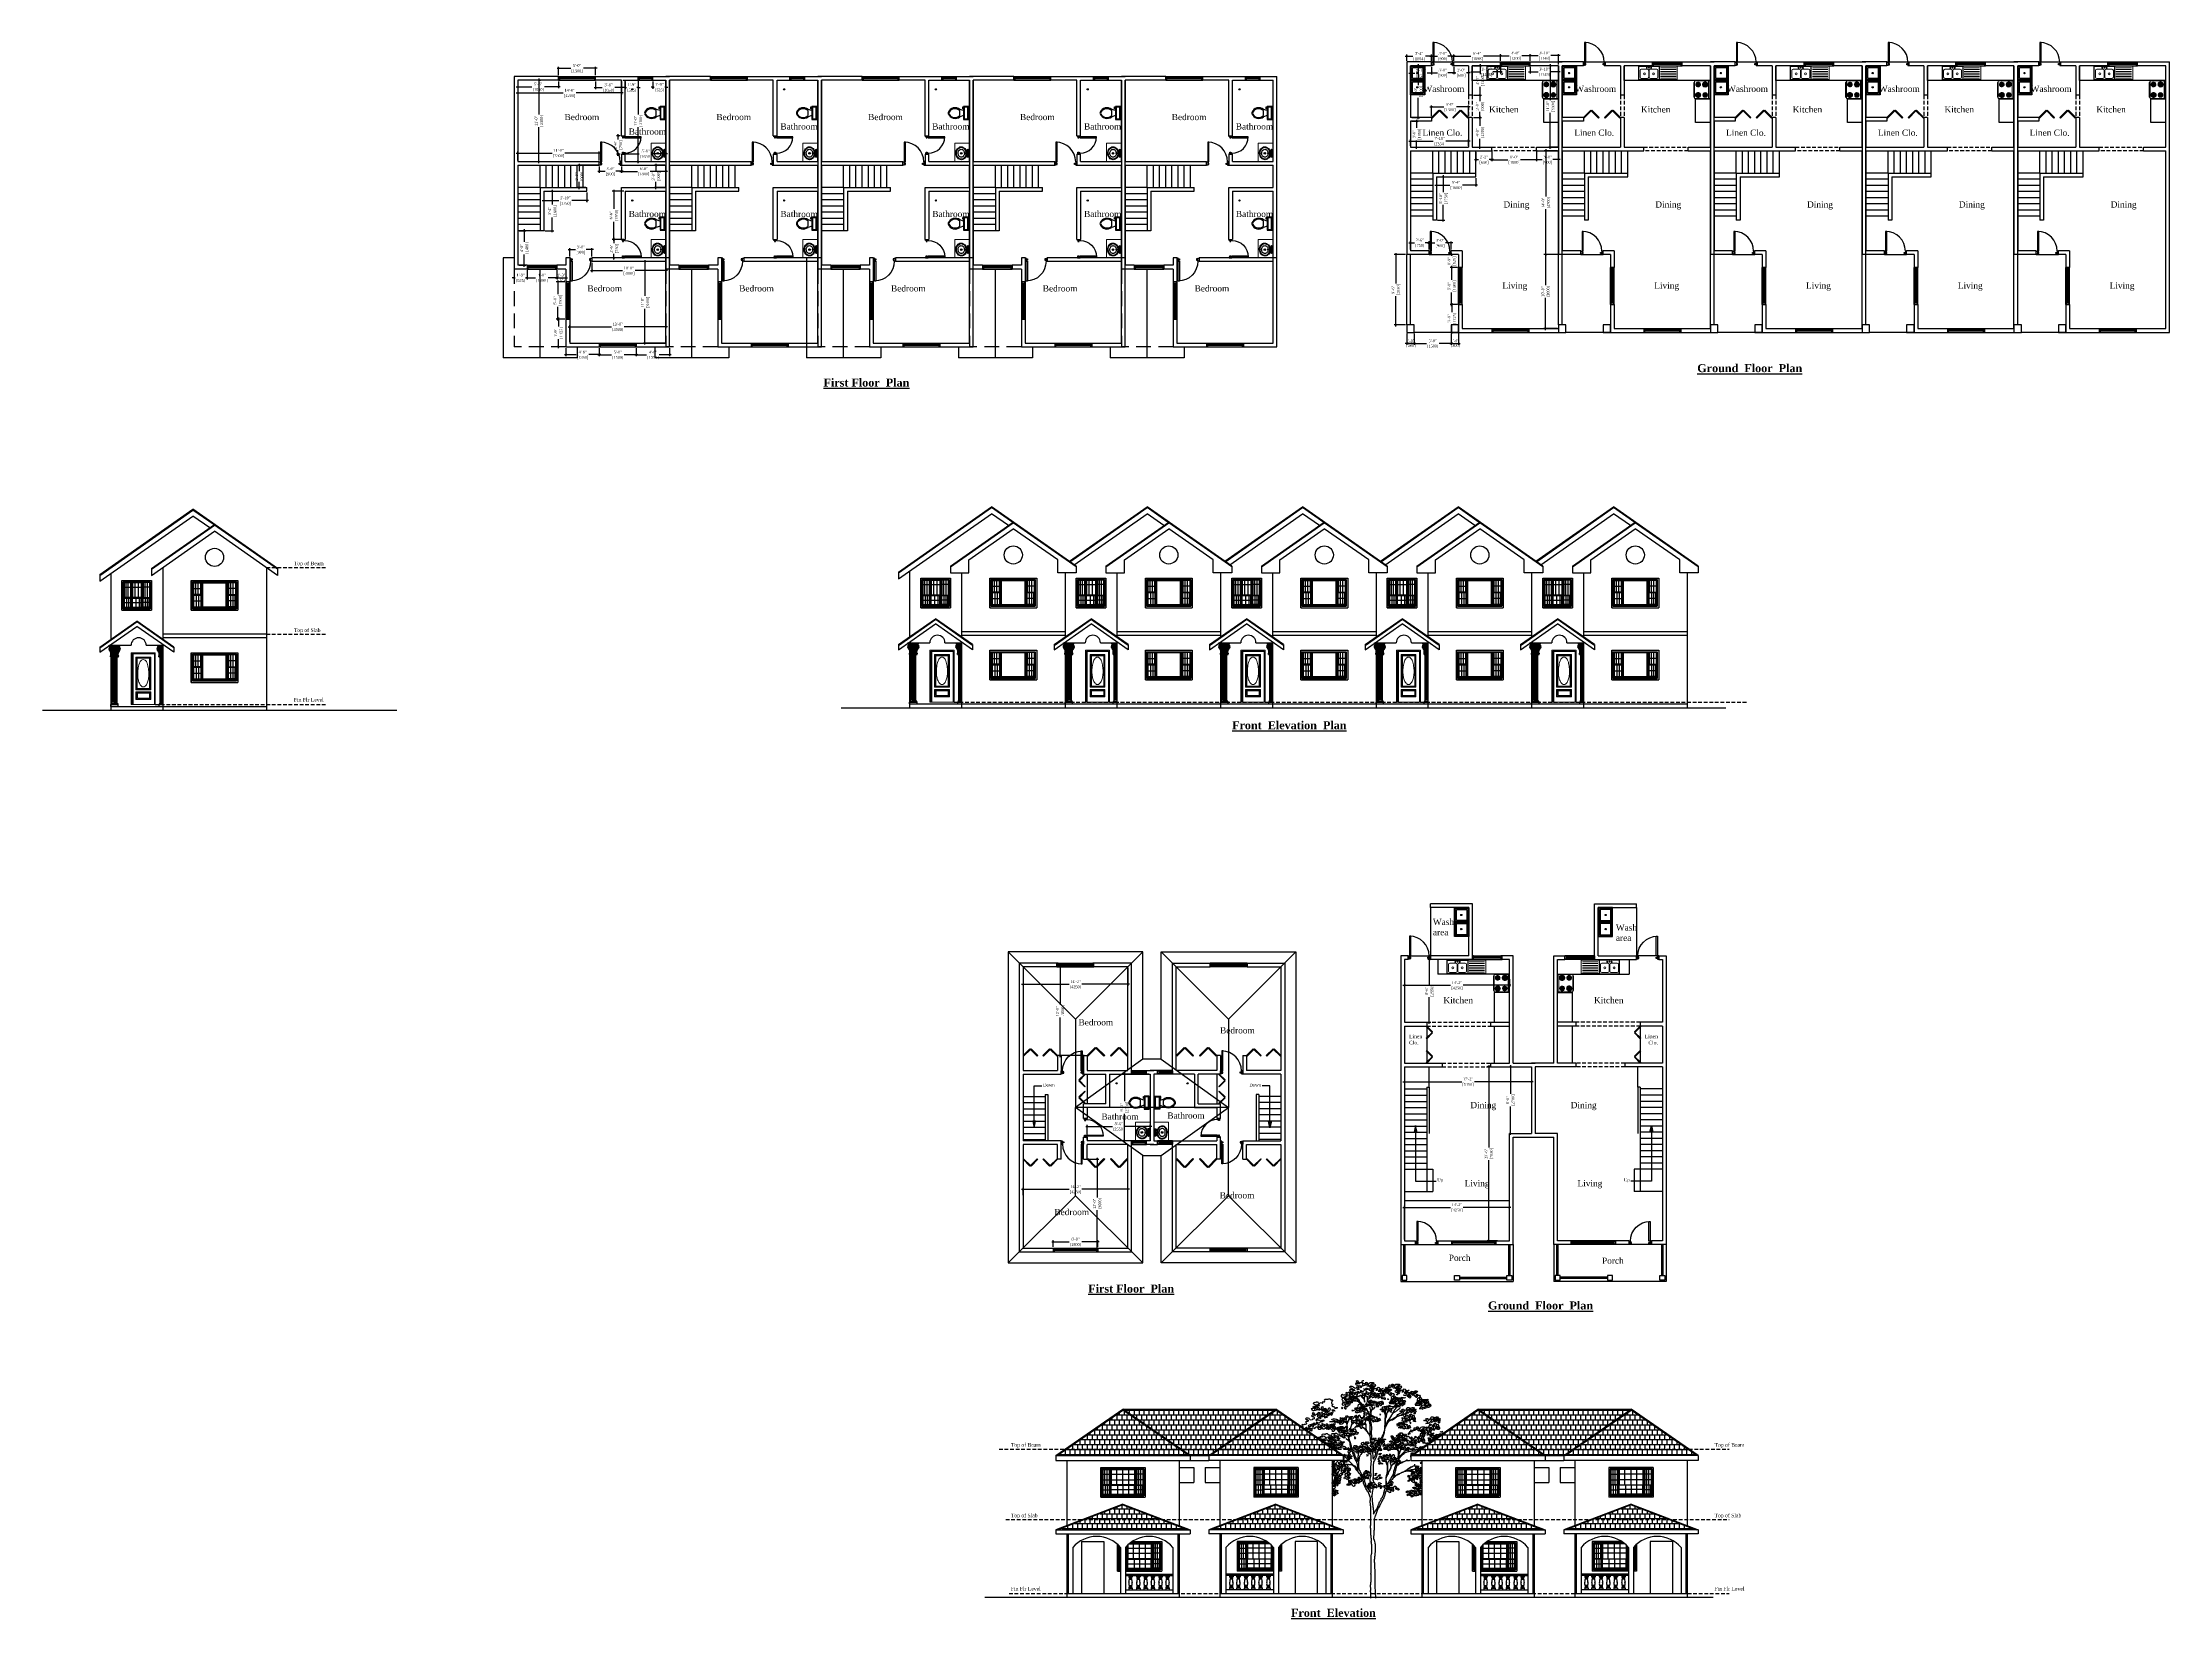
# Model space of a CAD drawing. Header units: inches. Extents: x 8172 to 11619, y -1386 to 1167.
import ezdxf

# ---------------------------------------------------------------- set-up
doc = ezdxf.new("R2010")
doc.units = ezdxf.units.IN
doc.header["$LTSCALE"] = 48
doc.header["$MEASUREMENT"] = 0
for name, pattern in [('0', [0]), ('Dashed', [0.75, 0.5, -0.25]), ('HIDDEN2', [0.1875, 0.125, -0.0625])]:
    doc.linetypes.add(name, pattern=pattern)
doc.layers.add('A-Door', color=3, linetype='Continuous', lineweight=13)
doc.layers.add('window', color=3, linetype='Continuous', lineweight=13)
for name, color, linetype in [('A-Flor-Strs', 12, 'Continuous'), ('A-Glaz', 92, 'Continuous'), ('A-PLUMBING', 6, 'Continuous'), ('A-Wall', 40, 'Continuous'), ('A-Wall-Blow', 30, 'Continuous'), ('Ex-Fittings', 4, 'Continuous'), ('PLUMBING', 6, 'Continuous'), ('SYMBOLS', 6, 'Continuous')]:
    doc.layers.add(name, color=color, linetype=linetype)
doc.styles.get("Standard").update_dxf_attribs({"font": 'romantic.ttf'})
doc.dimstyles.new('Aec_Arch_I', dxfattribs={"dimtxt": 4.5, "dimasz": 3, "dimexe": 2.5, "dimexo": 2, "dimgap": 2, "dimtad": 0, "dimdec": 0, "dimzin": 3, "dimdsep": 46, "dimlunit": 4, "dimtxsty": 'Standard', "dimblk1": 'ARCHTICK', "dimblk2": 'ARCHTICK', "dimsah": 1, "dimcen": 0.09375, "dimdle": 2.5, "dimclrd": 1, "dimclre": 1, "dimclrt": 256, "dimadec": 0, "dimazin": 0, "dimtfac": 0.75, "dimtdec": 0, "dimtmove": 2, "dimatfit": 3, "dimldrblk": 'ARCHTICK', "dimfxl": 1, "dimfrac": 1, "dimtolj": 1, "dimtzin": 0, "dimlwd": -1, "dimarcsym": 0})
pattern_1 = [(0, (-4338.048, -2400.059), (0, 8), []), (90, (-4338.0483, -2400.0588), (-4, 8), [8, -8])]
pattern_2 = [(0, (-3762.6475, -2400.059), (0, 8), []), (90, (-3762.6475, -2400.0588), (-4, 8), [8, -8])]

# ---------------------------------------------------------------- blocks, each defined once
blk = doc.blocks.new('Faucet - Bathroom top')
for p, q in [((-4.107, 0.125), (-4.375, 0.125)), ((-3.75, 0.4788), (-3.75, 0.75)), ((-3.5, 0.482), (-3.5, 0.75)), ((-3.1461, 0.125), (-2.875, 0.125)), ((3.143, 0.125), (2.875, 0.125)), ((3.5, 0.4788), (3.5, 0.75)), ((3.75, 0.482), (3.75, 0.75)), ((4.1039, 0.125), (4.375, 0.125)), ((-4.1039, -0.125), (-4.375, -0.125)), ((-3.75, -0.4821), (-3.75, -0.75)), ((-3.5, -0.4789), (-3.5, -0.75)), ((-3.143, -0.125), (-2.875, -0.125)), ((-0.5, -0.8639), (-0.5, -4.5)), ((0.5, -4.5), (0.5, -0.8631)), ((3.1461, -0.125), (2.875, -0.125)), ((3.5, -0.4821), (3.5, -0.75)), ((3.75, -0.4789), (3.75, -0.75)), ((4.107, -0.125), (4.375, -0.125))]:
    blk.add_line(p, q)
for centre, radius in [((-3.625, 0), 1.375), ((-4.625, 0), 0.2795), ((-3.625, 0), 0.5), ((-3.625, 1), 0.2795), ((-2.625, 0), 0.2795), ((0, 0), 0.5), ((3.625, 0), 1.375), ((2.625, 0), 0.2795), ((3.625, 0), 0.5), ((3.625, 1), 0.2795), ((4.625, 0), 0.2795), ((-3.625, -1), 0.2795), ((3.625, -1), 0.2795)]:
    blk.add_circle(centre, radius)
for centre, radius, start, end in [((-3.625, 0), 1, 105.2407, 164.2093), ((-3.625, 0), 1, 16.44125, 74.07887), ((0, 0), 1.5, 289.6514, 250.3603), ((0, 0), 1, 300.3431, 239.7554), ((3.625, 0), 1, 106.12, 164.0884), ((3.625, 0), 1, 16.23422, 73.90469), ((-3.625, 0), 1, 196.2342, 253.9047), ((-3.625, 0), 1, 286.12, 344.0884), ((0, -4.5), 0.5, 180, 0), ((3.625, 0), 1, 196.4413, 254.0789), ((3.625, 0), 1, 285.2407, 344.2093)]:
    blk.add_arc(centre, radius, start, end)
blk = doc.blocks.new('Toilet - top')
for p, q in [((-10, -8.5), (-8, -8.5)), ((-10, -9.5), (-10, -8.5)), ((-7, -9.5), (-10, -9.5)), ((-8, -8.5), (-8, -8)), ((-7, -8), (-7, -9.5)), ((-4, -8), (-6, -14)), ((4, -14), (-4, -14)), ((4, -8), (6, -14)), ((9.5, -6), (9.5, -2))]:
    blk.add_line(p, q)
blk.add_lwpolyline([(10.5, -8), (10.5, 0), (-10.5, 0), (-10.5, -8)], close=True)
for points in [[(-9.5, -2), (-9.5, -6)], [(8.5, -1), (-8.5, -1)], [(-8.5, -7), (8.5, -7)]]:
    blk.add_lwpolyline(points)
for centre, radius, start, end in [((-8.6, -1.9), 0.884, 81.8699, 188.1301), ((-8.6, -6.1), 0.884, 171.8699, 278.1301), ((3.5, -21.6), 12.2, 141.4691, 247.9714), ((4.2, -21.8), 11.3, 136.3677, 238.9468), ((0, -27.9), 4, 245.7318, 294.2682), ((0, -29), 4, 254.8605, 285.1395), ((-3.5, -21.6), 12.2, 292.0284, 38.5307), ((-4.2, -21.8), 11.3, 301.053, 43.6321), ((8.6, -1.9), 0.884, 351.8699, 98.1301), ((8.6, -6.1), 0.884, 261.8699, 8.1301)]:
    blk.add_arc(centre, radius, start, end)
blk = doc.blocks.new('_ArchTick')
at = {"color": 0, "linetype": 'ByBlock', "const_width": 0.15}
blk.add_lwpolyline([(-0.5, -0.5), (0.5, 0.5)], dxfattribs=at)
blk = doc.blocks.new('*D24')
at = {"color": 1, "lineweight": -2}
for p, q in [((8942.7, 1104.5), (8942.7, 1083.3)), ((9110.7, 1104.5), (9110.7, 1083.3))]:
    blk.add_line(p, q, dxfattribs=at)
at = {"color": 1}
for p, q in [((8940.2, 1085.8), (9016.4, 1085.8)), ((9113.2, 1085.8), (9037, 1085.8))]:
    blk.add_line(p, q, dxfattribs=at)
at = {"layer": 'DefPoints', "color": 0}
for p in [(8942.7, 1106.5), (9110.7, 1106.5), (9110.7, 1085.8)]:
    blk.add_point(p, dxfattribs=at)
at = {"color": 1, "xscale": 3, "yscale": 3, "zscale": 3, "rotation": 180}
blk.add_blockref('_ArchTick', (8942.7, 1085.8), dxfattribs=at)
at = {"color": 1, "xscale": 3, "yscale": 3, "zscale": 3}
blk.add_blockref('_ArchTick', (9110.7, 1085.8), dxfattribs=at)
at = {"char_height": 4.5, "attachment_point": 5}
for s, insert in [('\\A1;[4200]', (9026.7, 1081)), ('\\A1;14\'-0"', (9026.7, 1090.1))]:
    blk.add_mtext(s, dxfattribs=dict(at, insert=insert))
blk = doc.blocks.new('*D25')
at = {"color": 1}
for p, q in [((8976.7, 1109), (8976.7, 1050.8)), ((8976.7, 972), (8976.7, 1030.2))]:
    blk.add_line(p, q, dxfattribs=at)
at = {"color": 1, "lineweight": -2}
for p, q in [((8977.7, 1106.5), (8979.2, 1106.5)), ((8977.7, 974.5), (8979.2, 974.5))]:
    blk.add_line(p, q, dxfattribs=at)
at = {"layer": 'DefPoints', "color": 0}
for p in [(8975.7, 1106.5), (8975.7, 974.5), (8976.7, 974.5)]:
    blk.add_point(p, dxfattribs=at)
at = {"color": 1, "xscale": 3, "yscale": 3, "zscale": 3}
for p, rotation in [((8976.7, 1106.5), 90), ((8976.7, 974.5), 270)]:
    blk.add_blockref('_ArchTick', p, dxfattribs=dict(at, rotation=rotation))
at = {"char_height": 4.5, "attachment_point": 5, "rotation": 90}
for s, insert in [('\\A1;11\'-0"', (8972.4, 1040.5)), ('\\A1;[3300]', (8981.5, 1040.5))]:
    blk.add_mtext(s, dxfattribs=dict(at, insert=insert))
blk = doc.blocks.new('*D26')
at = {"color": 1}
for p, q in [((9024.2, 706.8), (9094.4, 706.8)), ((9185.2, 706.8), (9115, 706.8))]:
    blk.add_line(p, q, dxfattribs=at)
at = {"color": 1, "lineweight": -2}
for p, q in [((9026.7, 682.5), (9026.7, 709.3)), ((9182.7, 682.5), (9182.7, 709.3))]:
    blk.add_line(p, q, dxfattribs=at)
at = {"layer": 'DefPoints', "color": 0}
for p in [(9026.7, 706.8), (9026.7, 680.5), (9182.7, 680.5)]:
    blk.add_point(p, dxfattribs=at)
at = {"color": 1, "xscale": 3, "yscale": 3, "zscale": 3, "rotation": 180}
blk.add_blockref('_ArchTick', (9026.7, 706.8), dxfattribs=at)
at = {"color": 1, "xscale": 3, "yscale": 3, "zscale": 3}
blk.add_blockref('_ArchTick', (9182.7, 706.8), dxfattribs=at)
at = {"char_height": 4.5, "attachment_point": 5}
for s, insert in [('\\A1;[3900]', (9104.7, 702)), ('\\A1;13\'-0"', (9104.7, 711.1))]:
    blk.add_mtext(s, dxfattribs=dict(at, insert=insert))
blk = doc.blocks.new('*D27')
at = {"color": 1, "lineweight": -2}
for p, q in [((9180.7, 812.5), (9146.2, 812.5)), ((9180.7, 680.5), (9146.2, 680.5))]:
    blk.add_line(p, q, dxfattribs=at)
at = {"color": 1}
for p, q in [((9148.7, 815), (9148.7, 756.8)), ((9148.7, 678), (9148.7, 736.2))]:
    blk.add_line(p, q, dxfattribs=at)
at = {"layer": 'DefPoints', "color": 0}
for p in [(9182.7, 812.5), (9148.7, 680.5), (9182.7, 680.5)]:
    blk.add_point(p, dxfattribs=at)
at = {"color": 1, "xscale": 3, "yscale": 3, "zscale": 3}
for p, rotation in [((9148.7, 812.5), 90), ((9148.7, 680.5), 270)]:
    blk.add_blockref('_ArchTick', p, dxfattribs=dict(at, rotation=rotation))
at = {"char_height": 4.5, "attachment_point": 5, "rotation": 90}
for s, insert in [('\\A1;11\'-0"', (9144.4, 746.5)), ('\\A1;[3300]', (9153.5, 746.5))]:
    blk.add_mtext(s, dxfattribs=dict(at, insert=insert))
blk = doc.blocks.new('RECTANG')
for p, q in [((1, 1), (0, 1)), ((0, 1), (0, 0)), ((0, 0), (1, 0)), ((1, 0), (1, 1))]:
    blk.add_line(p, q)
blk = doc.blocks.new('SINKDBL1')
at = {"layer": 'A-PLUMBING', "lineweight": 0}
for p, q in [((-0.25, 3.8125), (-25.375, 3.8125)), ((-0.25, 1.0625), (-25.375, 1.0625)), ((16, 1.5), (6, 1.5)), ((31, 1.5), (21, 1.5)), ((-0.25, -1.875), (-25.375, -1.875)), ((-0.25, -4.6875), (-25.375, -4.6875)), ((-0.25, -7.4375), (-25.375, -7.4375)), ((-0.25, -10.3125), (-25.375, -10.3125)), ((-0.25, -12.75), (-25.375, -12.75)), ((4, -0.5), (4, -11.5)), ((6, -13.5), (16, -13.5)), ((18, -11.5), (18, -0.5)), ((19, -0.5), (19, -11.5)), ((21, -13.5), (31, -13.5)), ((33, -11.5), (33, -0.5))]:
    blk.add_line(p, q, dxfattribs=at)
blk.add_lwpolyline([(2, 6.5), (-27.375, 6.5), (-27.375, -15.3125), (2, -15.3125)], close=True, dxfattribs=at)
for centre, radius in [((15, 4), 0.7906), ((18.5, 4), 0.7906), ((22, 4), 0.7906), ((11, -6), 1.5), ((26, -6), 1.5)]:
    blk.add_circle(centre, radius, dxfattribs=at)
for centre, start, end in [((6, -0.5), 90, 180), ((16, -0.5), 0, 90), ((21, -0.5), 90, 180), ((31, -0.5), 0, 90), ((6, -11.5), 180, 270), ((16, -11.5), 270, 0), ((21, -11.5), 180, 270), ((31, -11.5), 270, 0)]:
    blk.add_arc(centre, 2, start, end, dxfattribs=at)
at = {"layer": 'A-PLUMBING', "lineweight": 0, "xscale": 22, "yscale": 33, "zscale": 22, "rotation": 270}
blk.add_blockref('RECTANG', (2, 6.5), dxfattribs=at)
blk = doc.blocks.new('I_Appl_Range_Range 30x26_M')
at = {"color": 5, "linetype": 'ByBlock', "lineweight": -2}
for points in [[(0, -15, 45), (2, -15, 45), (2, 15, 45), (0, 15, 45)], [(0, 15, 35), (0, -15, 35), (0, -15, 45), (0, 15, 45)], [(2, 15, 35), (0, 15, 35), (0, 15, 45), (2, 15, 45)], [(0, 15), (0, -15), (0, -15, 35), (0, 15, 35)], [(26, 15), (0, 15), (0, 15, 35), (26, 15, 35)], [(26, -15, 35), (26, 15, 35), (2, 15, 35), (2, -15, 35)], [(2, -15, 35), (2, 15, 35), (2, 15, 45), (2, -15, 45)], [(6.5, 9, 35.4), (4, 9, 35.4), (4, 9, 35.9), (6.5, 9, 35.9)], [(6.5, 9, 35.4), (6.5, 9, 35.9), (4, 9, 35.9), (4, 9, 35.4)], [(7.3, 10.3, 35.4), (6, 12.5, 35.4), (6, 12.5, 35.9), (7.3, 10.3, 35.9)], [(7.2, 10.3, 35.4), (7.2, 10.3, 35.9), (6, 12.4, 35.9), (6, 12.4, 35.4)], [(7.2, 7.7, 35.4), (6, 5.6, 35.4), (6, 5.6, 35.9), (7.2, 7.7, 35.9)], [(7.3, 7.7, 35.4), (7.3, 7.7, 35.9), (6, 5.5, 35.9), (6, 5.5, 35.4)], [(8.7, 10.3, 35.4), (8.7, 10.3, 35.9), (10, 12.5, 35.9), (10, 12.5, 35.4)], [(8.7, 7.7, 35.4), (10, 5.5, 35.4), (10, 5.5, 35.9), (8.7, 7.7, 35.9)], [(8.8, 10.3, 35.4), (10, 12.4, 35.4), (10, 12.4, 35.9), (8.8, 10.3, 35.9)], [(8.8, 7.7, 35.4), (8.8, 7.7, 35.9), (10, 5.6, 35.9), (10, 5.6, 35.4)], [(9.5, 9, 35.4), (12, 9, 35.4), (12, 9, 35.9), (9.5, 9, 35.9)], [(9.5, 9, 35.4), (9.5, 9, 35.9), (12, 9, 35.9), (12, 9, 35.4)], [(18.5, 9, 35.4), (15.5, 9, 35.4), (15.5, 9, 35.9), (18.5, 9, 35.9)], [(18.5, 9, 35.4), (18.5, 9, 35.9), (15.5, 9, 35.9), (15.5, 9, 35.4)], [(19.2, 10.3, 35.4), (19.2, 10.3, 35.9), (17.7, 12.9, 35.9), (17.7, 12.9, 35.4)], [(19.2, 7.7, 35.4), (17.7, 5.1, 35.4), (17.7, 5.1, 35.9), (19.2, 7.7, 35.9)], [(19.3, 10.3, 35.4), (17.8, 12.9, 35.4), (17.8, 12.9, 35.9), (19.3, 10.3, 35.9)], [(19.3, 7.7, 35.4), (19.3, 7.7, 35.9), (17.8, 5.1, 35.9), (17.8, 5.1, 35.4)], [(20.7, 10.3, 35.4), (20.7, 10.3, 35.9), (22.2, 12.9, 35.9), (22.2, 12.9, 35.4)], [(20.7, 7.7, 35.4), (22.2, 5.1, 35.4), (22.2, 5.1, 35.9), (20.7, 7.7, 35.9)], [(20.8, 10.3, 35.4), (22.3, 12.9, 35.4), (22.3, 12.9, 35.9), (20.8, 10.3, 35.9)], [(20.8, 7.7, 35.4), (20.8, 7.7, 35.9), (22.3, 5.1, 35.9), (22.3, 5.1, 35.4)], [(21.5, 9, 35.4), (24.5, 9, 35.4), (24.5, 9, 35.9), (21.5, 9, 35.9)], [(21.5, 9, 35.4), (21.5, 9, 35.9), (24.5, 9, 35.9), (24.5, 9, 35.4)], [(26, -15), (26, 15), (26, 15, 35), (26, -15, 35)], [(26.3, -14, 11.5), (26.3, 14, 11.5), (26.1, 14, 11.5), (26.1, -14, 11.5)], [(26.3, 14, 1.5), (26.1, 14, 1.5), (26.1, 14, 11.5), (26.3, 14, 11.5)], [(26.3, -14, 1.5), (26.1, -14, 1.5), (26.1, 14, 1.5), (26.3, 14, 1.5)], [(26.3, -14, 14), (26.1, -14, 14), (26.1, 14, 14), (26.3, 14, 14)], [(26.3, 14, 14), (26.1, 14, 14), (26.1, 14, 32), (26.3, 14, 32)], [(26.1, -14, 32), (26.3, -14, 32), (26.3, 14, 32), (26.1, 14, 32)], [(26.3, -14, 32), (26.3, -14, 14), (26.3, 14, 14), (26.3, 14, 32)], [(26.3, -14, 11.5), (26.3, -14, 1.5), (26.3, 14, 1.5), (26.3, 14, 11.5)], [(0, -15, 35), (2, -15, 35), (2, -15, 45), (0, -15, 45)], [(0, -15), (26, -15), (26, -15, 35), (0, -15, 35)], [(6.5, -9, 35.4), (3.5, -9, 35.4), (3.5, -9, 35.9), (6.5, -9, 35.9)], [(6.5, -9, 35.4), (6.5, -9, 35.9), (3.5, -9, 35.9), (3.5, -9, 35.4)], [(7.2, -7.7, 35.4), (7.2, -7.7, 35.9), (5.7, -5.1, 35.9), (5.7, -5.1, 35.4)], [(7.2, -10.3, 35.4), (5.7, -12.9, 35.4), (5.7, -12.9, 35.9), (7.2, -10.3, 35.9)], [(7.3, -7.7, 35.4), (5.8, -5.1, 35.4), (5.8, -5.1, 35.9), (7.3, -7.7, 35.9)], [(7.3, -10.3, 35.4), (7.3, -10.3, 35.9), (5.8, -12.9, 35.9), (5.8, -12.9, 35.4)], [(8.7, -7.7, 35.4), (8.7, -7.7, 35.9), (10.2, -5.1, 35.9), (10.2, -5.1, 35.4)], [(8.7, -10.3, 35.4), (10.2, -12.9, 35.4), (10.2, -12.9, 35.9), (8.7, -10.3, 35.9)], [(8.8, -7.7, 35.4), (10.3, -5.1, 35.4), (10.3, -5.1, 35.9), (8.8, -7.7, 35.9)], [(8.8, -10.3, 35.4), (8.8, -10.3, 35.9), (10.3, -12.9, 35.9), (10.3, -12.9, 35.4)], [(9.5, -9, 35.4), (12.5, -9, 35.4), (12.5, -9, 35.9), (9.5, -9, 35.9)], [(9.5, -9, 35.4), (9.5, -9, 35.9), (12.5, -9, 35.9), (12.5, -9, 35.4)], [(18.5, -9, 35.4), (16, -9, 35.4), (16, -9, 35.9), (18.5, -9, 35.9)], [(18.5, -9, 35.4), (18.5, -9, 35.9), (16, -9, 35.9), (16, -9, 35.4)], [(19.3, -7.7, 35.4), (18, -5.5, 35.4), (18, -5.5, 35.9), (19.3, -7.7, 35.9)], [(19.2, -7.7, 35.4), (19.2, -7.7, 35.9), (18, -5.6, 35.9), (18, -5.6, 35.4)], [(19.2, -10.3, 35.4), (18, -12.4, 35.4), (18, -12.4, 35.9), (19.2, -10.3, 35.9)], [(19.3, -10.3, 35.4), (19.3, -10.3, 35.9), (18, -12.5, 35.9), (18, -12.5, 35.4)], [(20.7, -7.7, 35.4), (20.7, -7.7, 35.9), (22, -5.5, 35.9), (22, -5.5, 35.4)], [(20.7, -10.3, 35.4), (22, -12.5, 35.4), (22, -12.5, 35.9), (20.7, -10.3, 35.9)], [(20.8, -7.7, 35.4), (22, -5.6, 35.4), (22, -5.6, 35.9), (20.8, -7.7, 35.9)], [(20.8, -10.3, 35.4), (20.8, -10.3, 35.9), (22, -12.4, 35.9), (22, -12.4, 35.4)], [(21.5, -9, 35.4), (24, -9, 35.4), (24, -9, 35.9), (21.5, -9, 35.9)], [(21.5, -9, 35.4), (21.5, -9, 35.9), (24, -9, 35.9), (24, -9, 35.4)], [(26.1, -14, 1.5), (26.3, -14, 1.5), (26.3, -14, 11.5), (26.1, -14, 11.5)], [(26.1, -14, 14), (26.3, -14, 14), (26.3, -14, 32), (26.1, -14, 32)]]:
    blk.add_3dface(points, dxfattribs=at)
mesh = blk.add_polyface(dxfattribs=at)
corners = [(8, 9, 35.1), (11.9, 8, 35.1), (11.5, 7, 35.1), (10.8, 6.2, 35.1), (10, 5.5, 35.1), (9, 5.1, 35.1), (8, 5, 35.1), (7, 5.1, 35.1), (6, 5.5, 35.1), (5.2, 6.2, 35.1), (4.5, 7, 35.1), (4.1, 8, 35.1), (4, 9, 35.1), (4.1, 10, 35.1), (4.5, 11, 35.1), (5.2, 11.8, 35.1), (6, 12.5, 35.1), (7, 12.9, 35.1), (8, 13, 35.1), (9, 12.9, 35.1), (10, 12.5, 35.1), (10.8, 11.8, 35.1), (11.5, 11, 35.1), (11.9, 10, 35.1), (12, 9, 35.1), (8, 9, 35.4), (11.9, 8, 35.4), (11.5, 7, 35.4), (10.8, 6.2, 35.4), (10, 5.5, 35.4), (9, 5.1, 35.4), (8, 5, 35.4), (7, 5.1, 35.4), (6, 5.5, 35.4), (5.2, 6.2, 35.4), (4.5, 7, 35.4), (4.1, 8, 35.4), (4, 9, 35.4), (4.1, 10, 35.4), (4.5, 11, 35.4), (5.2, 11.8, 35.4), (6, 12.5, 35.4), (7, 12.9, 35.4), (8, 13, 35.4), (9, 12.9, 35.4), (10, 12.5, 35.4), (10.8, 11.8, 35.4), (11.5, 11, 35.4), (11.9, 10, 35.4), (12, 9, 35.4)]
mesh.append_faces([[corners[k] for k in face] for face in [(0, 1, 2), (0, 2, 3), (0, 3, 4), (0, 4, 5), (0, 5, 6), (0, 6, 7), (0, 7, 8), (0, 8, 9), (0, 9, 10), (0, 10, 11), (0, 11, 12), (0, 12, 13), (0, 13, 14), (0, 14, 15), (0, 15, 16), (0, 16, 17), (0, 17, 18), (0, 18, 19), (0, 19, 20), (0, 20, 21), (0, 21, 22), (0, 22, 23), (0, 23, 24), (0, 24, 1), (2, 1, 26, 27), (3, 2, 27, 28), (4, 3, 28, 29), (5, 4, 29, 30), (6, 5, 30, 31), (7, 6, 31, 32), (8, 7, 32, 33), (9, 8, 33, 34), (10, 9, 34, 35), (11, 10, 35, 36), (12, 11, 36, 37), (13, 12, 37, 38), (14, 13, 38, 39), (15, 14, 39, 40), (16, 15, 40, 41), (17, 16, 41, 42), (18, 17, 42, 43), (19, 18, 43, 44), (20, 19, 44, 45), (21, 20, 45, 46), (22, 21, 46, 47), (23, 22, 47, 48), (24, 23, 48, 49), (1, 24, 49, 26), (25, 27, 26), (25, 28, 27), (25, 29, 28), (25, 30, 29), (25, 31, 30), (25, 32, 31), (25, 33, 32), (25, 34, 33), (25, 35, 34), (25, 36, 35), (25, 37, 36), (25, 38, 37), (25, 39, 38), (25, 40, 39), (25, 41, 40), (25, 42, 41), (25, 43, 42), (25, 44, 43), (25, 45, 44), (25, 46, 45), (25, 47, 46), (25, 48, 47), (25, 49, 48), (25, 26, 49)]], dxfattribs={"color": 5})
mesh = blk.add_polyface(dxfattribs=at)
corners = [(20, 9, 35.1), (24.3, 7.8, 35.1), (23.9, 6.8, 35.1), (23.2, 5.8, 35.1), (22.2, 5.1, 35.1), (21.2, 4.7, 35.1), (20, 4.5, 35.1), (18.8, 4.7, 35.1), (17.8, 5.1, 35.1), (16.8, 5.8, 35.1), (16.1, 6.8, 35.1), (15.7, 7.8, 35.1), (15.5, 9, 35.1), (15.7, 10.2, 35.1), (16.1, 11.2, 35.1), (16.8, 12.2, 35.1), (17.8, 12.9, 35.1), (18.8, 13.3, 35.1), (20, 13.5, 35.1), (21.2, 13.3, 35.1), (22.2, 12.9, 35.1), (23.2, 12.2, 35.1), (23.9, 11.2, 35.1), (24.3, 10.2, 35.1), (24.5, 9, 35.1), (20, 9, 35.4), (24.3, 7.8, 35.4), (23.9, 6.8, 35.4), (23.2, 5.8, 35.4), (22.2, 5.1, 35.4), (21.2, 4.7, 35.4), (20, 4.5, 35.4), (18.8, 4.7, 35.4), (17.8, 5.1, 35.4), (16.8, 5.8, 35.4), (16.1, 6.8, 35.4), (15.7, 7.8, 35.4), (15.5, 9, 35.4), (15.7, 10.2, 35.4), (16.1, 11.2, 35.4), (16.8, 12.2, 35.4), (17.8, 12.9, 35.4), (18.8, 13.3, 35.4), (20, 13.5, 35.4), (21.2, 13.3, 35.4), (22.2, 12.9, 35.4), (23.2, 12.2, 35.4), (23.9, 11.2, 35.4), (24.3, 10.2, 35.4), (24.5, 9, 35.4)]
mesh.append_faces([[corners[k] for k in face] for face in [(0, 1, 2), (0, 2, 3), (0, 3, 4), (0, 4, 5), (0, 5, 6), (0, 6, 7), (0, 7, 8), (0, 8, 9), (0, 9, 10), (0, 10, 11), (0, 11, 12), (0, 12, 13), (0, 13, 14), (0, 14, 15), (0, 15, 16), (0, 16, 17), (0, 17, 18), (0, 18, 19), (0, 19, 20), (0, 20, 21), (0, 21, 22), (0, 22, 23), (0, 23, 24), (0, 24, 1), (2, 1, 26, 27), (3, 2, 27, 28), (4, 3, 28, 29), (5, 4, 29, 30), (6, 5, 30, 31), (7, 6, 31, 32), (8, 7, 32, 33), (9, 8, 33, 34), (10, 9, 34, 35), (11, 10, 35, 36), (12, 11, 36, 37), (13, 12, 37, 38), (14, 13, 38, 39), (15, 14, 39, 40), (16, 15, 40, 41), (17, 16, 41, 42), (18, 17, 42, 43), (19, 18, 43, 44), (20, 19, 44, 45), (21, 20, 45, 46), (22, 21, 46, 47), (23, 22, 47, 48), (24, 23, 48, 49), (1, 24, 49, 26), (25, 27, 26), (25, 28, 27), (25, 29, 28), (25, 30, 29), (25, 31, 30), (25, 32, 31), (25, 33, 32), (25, 34, 33), (25, 35, 34), (25, 36, 35), (25, 37, 36), (25, 38, 37), (25, 39, 38), (25, 40, 39), (25, 41, 40), (25, 42, 41), (25, 43, 42), (25, 44, 43), (25, 45, 44), (25, 46, 45), (25, 47, 46), (25, 48, 47), (25, 49, 48), (25, 26, 49)]], dxfattribs={"color": 5})
mesh = blk.add_polyface(dxfattribs=at)
corners = [(26.1, 11.5, 33.5), (26.1, 12.4, 33), (26.1, 12, 32.6), (26.1, 11.5, 32.5), (26.1, 11, 32.6), (26.1, 10.6, 33), (26.1, 10.5, 33.5), (26.1, 10.6, 34), (26.1, 11, 34.4), (26.1, 11.5, 34.5), (26.1, 12, 34.4), (26.1, 12.4, 34), (26.1, 12.5, 33.5), (26.6, 11.5, 33.5), (26.6, 12.4, 33), (26.6, 12, 32.6), (26.6, 11.5, 32.5), (26.6, 11, 32.6), (26.6, 10.6, 33), (26.6, 10.5, 33.5), (26.6, 10.6, 34), (26.6, 11, 34.4), (26.6, 11.5, 34.5), (26.6, 12, 34.4), (26.6, 12.4, 34), (26.6, 12.5, 33.5)]
mesh.append_faces([[corners[k] for k in face] for face in [(0, 1, 2), (0, 2, 3), (0, 3, 4), (0, 4, 5), (0, 5, 6), (0, 6, 7), (0, 7, 8), (0, 8, 9), (0, 9, 10), (0, 10, 11), (0, 11, 12), (0, 12, 1), (2, 1, 14, 15), (3, 2, 15, 16), (4, 3, 16, 17), (5, 4, 17, 18), (6, 5, 18, 19), (7, 6, 19, 20), (8, 7, 20, 21), (9, 8, 21, 22), (10, 9, 22, 23), (11, 10, 23, 24), (12, 11, 24, 25), (1, 12, 25, 14), (13, 15, 14), (13, 16, 15), (13, 17, 16), (13, 18, 17), (13, 19, 18), (13, 20, 19), (13, 21, 20), (13, 22, 21), (13, 23, 22), (13, 24, 23), (13, 25, 24), (13, 14, 25)]], dxfattribs={"color": 5})
mesh = blk.add_polyface(dxfattribs=at)
corners = [(26.1, 6.5, 33.5), (26.1, 7.4, 33), (26.1, 7, 32.6), (26.1, 6.5, 32.5), (26.1, 6, 32.6), (26.1, 5.6, 33), (26.1, 5.5, 33.5), (26.1, 5.6, 34), (26.1, 6, 34.4), (26.1, 6.5, 34.5), (26.1, 7, 34.4), (26.1, 7.4, 34), (26.1, 7.5, 33.5), (26.6, 6.5, 33.5), (26.6, 7.4, 33), (26.6, 7, 32.6), (26.6, 6.5, 32.5), (26.6, 6, 32.6), (26.6, 5.6, 33), (26.6, 5.5, 33.5), (26.6, 5.6, 34), (26.6, 6, 34.4), (26.6, 6.5, 34.5), (26.6, 7, 34.4), (26.6, 7.4, 34), (26.6, 7.5, 33.5)]
mesh.append_faces([[corners[k] for k in face] for face in [(0, 1, 2), (0, 2, 3), (0, 3, 4), (0, 4, 5), (0, 5, 6), (0, 6, 7), (0, 7, 8), (0, 8, 9), (0, 9, 10), (0, 10, 11), (0, 11, 12), (0, 12, 1), (2, 1, 14, 15), (3, 2, 15, 16), (4, 3, 16, 17), (5, 4, 17, 18), (6, 5, 18, 19), (7, 6, 19, 20), (8, 7, 20, 21), (9, 8, 21, 22), (10, 9, 22, 23), (11, 10, 23, 24), (12, 11, 24, 25), (1, 12, 25, 14), (13, 15, 14), (13, 16, 15), (13, 17, 16), (13, 18, 17), (13, 19, 18), (13, 20, 19), (13, 21, 20), (13, 22, 21), (13, 23, 22), (13, 24, 23), (13, 25, 24), (13, 14, 25)]], dxfattribs={"color": 5})
mesh = blk.add_polyface(dxfattribs=at)
corners = [(26.1, 0, 33.5), (26.1, 0.9, 33), (26.1, 0.5, 32.6), (26.1, 0, 32.5), (26.1, -0.5, 32.6), (26.1, -0.9, 33), (26.1, -1, 33.5), (26.1, -0.9, 34), (26.1, -0.5, 34.4), (26.1, 0, 34.5), (26.1, 0.5, 34.4), (26.1, 0.9, 34), (26.1, 1, 33.5), (26.6, 0, 33.5), (26.6, 0.9, 33), (26.6, 0.5, 32.6), (26.6, 0, 32.5), (26.6, -0.5, 32.6), (26.6, -0.9, 33), (26.6, -1, 33.5), (26.6, -0.9, 34), (26.6, -0.5, 34.4), (26.6, 0, 34.5), (26.6, 0.5, 34.4), (26.6, 0.9, 34), (26.6, 1, 33.5)]
mesh.append_faces([[corners[k] for k in face] for face in [(0, 1, 2), (0, 2, 3), (0, 3, 4), (0, 4, 5), (0, 5, 6), (0, 6, 7), (0, 7, 8), (0, 8, 9), (0, 9, 10), (0, 10, 11), (0, 11, 12), (0, 12, 1), (2, 1, 14, 15), (3, 2, 15, 16), (4, 3, 16, 17), (5, 4, 17, 18), (6, 5, 18, 19), (7, 6, 19, 20), (8, 7, 20, 21), (9, 8, 21, 22), (10, 9, 22, 23), (11, 10, 23, 24), (12, 11, 24, 25), (1, 12, 25, 14), (13, 15, 14), (13, 16, 15), (13, 17, 16), (13, 18, 17), (13, 19, 18), (13, 20, 19), (13, 21, 20), (13, 22, 21), (13, 23, 22), (13, 24, 23), (13, 25, 24), (13, 14, 25)]], dxfattribs={"color": 5})
mesh = blk.add_polyface(dxfattribs=at)
corners = [(26.3, -12.5, 11), (26.3, 12.5, 11), (26.3, 12.5, 10), (26.3, -12.5, 10), (27.3, -12.5, 11), (27.3, 12.5, 11), (27.3, 12.5, 10), (27.3, -12.5, 10)]
mesh.append_faces([[corners[k] for k in face] for face in [(4, 7, 6, 5), (7, 3, 2, 6), (3, 0, 1, 2), (0, 4, 5, 1), (4, 0, 3, 7), (6, 2, 1, 5)]], dxfattribs={"color": 5})
mesh = blk.add_polyface(dxfattribs=at)
corners = [(26.3, -12.5, 31.5), (26.3, 12.5, 31.5), (26.3, 12.5, 30.5), (26.3, -12.5, 30.5), (27.3, -12.5, 31.5), (27.3, 12.5, 31.5), (27.3, 12.5, 30.5), (27.3, -12.5, 30.5)]
mesh.append_faces([[corners[k] for k in face] for face in [(4, 7, 6, 5), (7, 3, 2, 6), (3, 0, 1, 2), (0, 4, 5, 1), (4, 0, 3, 7), (6, 2, 1, 5)]], dxfattribs={"color": 5})
mesh = blk.add_polyface(dxfattribs=at)
corners = [(8, -9, 35.1), (12.3, -10.2, 35.1), (11.9, -11.2, 35.1), (11.2, -12.2, 35.1), (10.2, -12.9, 35.1), (9.2, -13.3, 35.1), (8, -13.5, 35.1), (6.8, -13.3, 35.1), (5.8, -12.9, 35.1), (4.8, -12.2, 35.1), (4.1, -11.2, 35.1), (3.7, -10.2, 35.1), (3.5, -9, 35.1), (3.7, -7.8, 35.1), (4.1, -6.8, 35.1), (4.8, -5.8, 35.1), (5.8, -5.1, 35.1), (6.8, -4.7, 35.1), (8, -4.5, 35.1), (9.2, -4.7, 35.1), (10.2, -5.1, 35.1), (11.2, -5.8, 35.1), (11.9, -6.8, 35.1), (12.3, -7.8, 35.1), (12.5, -9, 35.1), (8, -9, 35.4), (12.3, -10.2, 35.4), (11.9, -11.2, 35.4), (11.2, -12.2, 35.4), (10.2, -12.9, 35.4), (9.2, -13.3, 35.4), (8, -13.5, 35.4), (6.8, -13.3, 35.4), (5.8, -12.9, 35.4), (4.8, -12.2, 35.4), (4.1, -11.2, 35.4), (3.7, -10.2, 35.4), (3.5, -9, 35.4), (3.7, -7.8, 35.4), (4.1, -6.8, 35.4), (4.8, -5.8, 35.4), (5.8, -5.1, 35.4), (6.8, -4.7, 35.4), (8, -4.5, 35.4), (9.2, -4.7, 35.4), (10.2, -5.1, 35.4), (11.2, -5.8, 35.4), (11.9, -6.8, 35.4), (12.3, -7.8, 35.4), (12.5, -9, 35.4)]
mesh.append_faces([[corners[k] for k in face] for face in [(0, 1, 2), (0, 2, 3), (0, 3, 4), (0, 4, 5), (0, 5, 6), (0, 6, 7), (0, 7, 8), (0, 8, 9), (0, 9, 10), (0, 10, 11), (0, 11, 12), (0, 12, 13), (0, 13, 14), (0, 14, 15), (0, 15, 16), (0, 16, 17), (0, 17, 18), (0, 18, 19), (0, 19, 20), (0, 20, 21), (0, 21, 22), (0, 22, 23), (0, 23, 24), (0, 24, 1), (2, 1, 26, 27), (3, 2, 27, 28), (4, 3, 28, 29), (5, 4, 29, 30), (6, 5, 30, 31), (7, 6, 31, 32), (8, 7, 32, 33), (9, 8, 33, 34), (10, 9, 34, 35), (11, 10, 35, 36), (12, 11, 36, 37), (13, 12, 37, 38), (14, 13, 38, 39), (15, 14, 39, 40), (16, 15, 40, 41), (17, 16, 41, 42), (18, 17, 42, 43), (19, 18, 43, 44), (20, 19, 44, 45), (21, 20, 45, 46), (22, 21, 46, 47), (23, 22, 47, 48), (24, 23, 48, 49), (1, 24, 49, 26), (25, 27, 26), (25, 28, 27), (25, 29, 28), (25, 30, 29), (25, 31, 30), (25, 32, 31), (25, 33, 32), (25, 34, 33), (25, 35, 34), (25, 36, 35), (25, 37, 36), (25, 38, 37), (25, 39, 38), (25, 40, 39), (25, 41, 40), (25, 42, 41), (25, 43, 42), (25, 44, 43), (25, 45, 44), (25, 46, 45), (25, 47, 46), (25, 48, 47), (25, 49, 48), (25, 26, 49)]], dxfattribs={"color": 5})
mesh = blk.add_polyface(dxfattribs=at)
corners = [(20, -9, 35.1), (23.9, -10, 35.1), (23.5, -11, 35.1), (22.8, -11.8, 35.1), (22, -12.5, 35.1), (21, -12.9, 35.1), (20, -13, 35.1), (19, -12.9, 35.1), (18, -12.5, 35.1), (17.2, -11.8, 35.1), (16.5, -11, 35.1), (16.1, -10, 35.1), (16, -9, 35.1), (16.1, -8, 35.1), (16.5, -7, 35.1), (17.2, -6.2, 35.1), (18, -5.5, 35.1), (19, -5.1, 35.1), (20, -5, 35.1), (21, -5.1, 35.1), (22, -5.5, 35.1), (22.8, -6.2, 35.1), (23.5, -7, 35.1), (23.9, -8, 35.1), (24, -9, 35.1), (20, -9, 35.4), (23.9, -10, 35.4), (23.5, -11, 35.4), (22.8, -11.8, 35.4), (22, -12.5, 35.4), (21, -12.9, 35.4), (20, -13, 35.4), (19, -12.9, 35.4), (18, -12.5, 35.4), (17.2, -11.8, 35.4), (16.5, -11, 35.4), (16.1, -10, 35.4), (16, -9, 35.4), (16.1, -8, 35.4), (16.5, -7, 35.4), (17.2, -6.2, 35.4), (18, -5.5, 35.4), (19, -5.1, 35.4), (20, -5, 35.4), (21, -5.1, 35.4), (22, -5.5, 35.4), (22.8, -6.2, 35.4), (23.5, -7, 35.4), (23.9, -8, 35.4), (24, -9, 35.4)]
mesh.append_faces([[corners[k] for k in face] for face in [(0, 1, 2), (0, 2, 3), (0, 3, 4), (0, 4, 5), (0, 5, 6), (0, 6, 7), (0, 7, 8), (0, 8, 9), (0, 9, 10), (0, 10, 11), (0, 11, 12), (0, 12, 13), (0, 13, 14), (0, 14, 15), (0, 15, 16), (0, 16, 17), (0, 17, 18), (0, 18, 19), (0, 19, 20), (0, 20, 21), (0, 21, 22), (0, 22, 23), (0, 23, 24), (0, 24, 1), (2, 1, 26, 27), (3, 2, 27, 28), (4, 3, 28, 29), (5, 4, 29, 30), (6, 5, 30, 31), (7, 6, 31, 32), (8, 7, 32, 33), (9, 8, 33, 34), (10, 9, 34, 35), (11, 10, 35, 36), (12, 11, 36, 37), (13, 12, 37, 38), (14, 13, 38, 39), (15, 14, 39, 40), (16, 15, 40, 41), (17, 16, 41, 42), (18, 17, 42, 43), (19, 18, 43, 44), (20, 19, 44, 45), (21, 20, 45, 46), (22, 21, 46, 47), (23, 22, 47, 48), (24, 23, 48, 49), (1, 24, 49, 26), (25, 27, 26), (25, 28, 27), (25, 29, 28), (25, 30, 29), (25, 31, 30), (25, 32, 31), (25, 33, 32), (25, 34, 33), (25, 35, 34), (25, 36, 35), (25, 37, 36), (25, 38, 37), (25, 39, 38), (25, 40, 39), (25, 41, 40), (25, 42, 41), (25, 43, 42), (25, 44, 43), (25, 45, 44), (25, 46, 45), (25, 47, 46), (25, 48, 47), (25, 49, 48), (25, 26, 49)]], dxfattribs={"color": 5})
mesh = blk.add_polyface(dxfattribs=at)
corners = [(26.1, -6.5, 33.5), (26.1, -5.6, 33), (26.1, -6, 32.6), (26.1, -6.5, 32.5), (26.1, -7, 32.6), (26.1, -7.4, 33), (26.1, -7.5, 33.5), (26.1, -7.4, 34), (26.1, -7, 34.4), (26.1, -6.5, 34.5), (26.1, -6, 34.4), (26.1, -5.6, 34), (26.1, -5.5, 33.5), (26.6, -6.5, 33.5), (26.6, -5.6, 33), (26.6, -6, 32.6), (26.6, -6.5, 32.5), (26.6, -7, 32.6), (26.6, -7.4, 33), (26.6, -7.5, 33.5), (26.6, -7.4, 34), (26.6, -7, 34.4), (26.6, -6.5, 34.5), (26.6, -6, 34.4), (26.6, -5.6, 34), (26.6, -5.5, 33.5)]
mesh.append_faces([[corners[k] for k in face] for face in [(0, 1, 2), (0, 2, 3), (0, 3, 4), (0, 4, 5), (0, 5, 6), (0, 6, 7), (0, 7, 8), (0, 8, 9), (0, 9, 10), (0, 10, 11), (0, 11, 12), (0, 12, 1), (2, 1, 14, 15), (3, 2, 15, 16), (4, 3, 16, 17), (5, 4, 17, 18), (6, 5, 18, 19), (7, 6, 19, 20), (8, 7, 20, 21), (9, 8, 21, 22), (10, 9, 22, 23), (11, 10, 23, 24), (12, 11, 24, 25), (1, 12, 25, 14), (13, 15, 14), (13, 16, 15), (13, 17, 16), (13, 18, 17), (13, 19, 18), (13, 20, 19), (13, 21, 20), (13, 22, 21), (13, 23, 22), (13, 24, 23), (13, 25, 24), (13, 14, 25)]], dxfattribs={"color": 5})
mesh = blk.add_polyface(dxfattribs=at)
corners = [(26.1, -11.5, 33.5), (26.1, -10.6, 33), (26.1, -11, 32.6), (26.1, -11.5, 32.5), (26.1, -12, 32.6), (26.1, -12.4, 33), (26.1, -12.5, 33.5), (26.1, -12.4, 34), (26.1, -12, 34.4), (26.1, -11.5, 34.5), (26.1, -11, 34.4), (26.1, -10.6, 34), (26.1, -10.5, 33.5), (26.6, -11.5, 33.5), (26.6, -10.6, 33), (26.6, -11, 32.6), (26.6, -11.5, 32.5), (26.6, -12, 32.6), (26.6, -12.4, 33), (26.6, -12.5, 33.5), (26.6, -12.4, 34), (26.6, -12, 34.4), (26.6, -11.5, 34.5), (26.6, -11, 34.4), (26.6, -10.6, 34), (26.6, -10.5, 33.5)]
mesh.append_faces([[corners[k] for k in face] for face in [(0, 1, 2), (0, 2, 3), (0, 3, 4), (0, 4, 5), (0, 5, 6), (0, 6, 7), (0, 7, 8), (0, 8, 9), (0, 9, 10), (0, 10, 11), (0, 11, 12), (0, 12, 1), (2, 1, 14, 15), (3, 2, 15, 16), (4, 3, 16, 17), (5, 4, 17, 18), (6, 5, 18, 19), (7, 6, 19, 20), (8, 7, 20, 21), (9, 8, 21, 22), (10, 9, 22, 23), (11, 10, 23, 24), (12, 11, 24, 25), (1, 12, 25, 14), (13, 15, 14), (13, 16, 15), (13, 17, 16), (13, 18, 17), (13, 19, 18), (13, 20, 19), (13, 21, 20), (13, 22, 21), (13, 23, 22), (13, 24, 23), (13, 25, 24), (13, 14, 25)]], dxfattribs={"color": 5})
blk = doc.blocks.new('*U44')
at = {"layer": 'A-Door', "color": 3, "linetype": 'Continuous', "lineweight": -3}
for points in [[(2, 5), (4, 5), (4, 37), (2, 37)], [(2, 0), (0, 0), (0, 5), (2, 5)], [(2, 1), (4, 1), (4, 3), (2, 3)], [(34, 1), (32, 1), (32, 3), (34, 3)], [(34, 0), (36, 0), (36, 5), (34, 5)]]:
    blk.add_lwpolyline(points, close=True, dxfattribs=at)
blk.add_arc((2, 5), 32, 0, 90, dxfattribs=at)
blk = doc.blocks.new('*D45')
at = {"color": 1, "lineweight": -2}
for p, q in [((9929.4, -329.9), (9818.9, -329.9)), ((9860.4, -473.9), (9818.9, -473.9))]:
    blk.add_line(p, q, dxfattribs=at)
at = {"color": 1}
for p, q in [((9821.4, -327.4), (9821.4, -391.6)), ((9821.4, -476.4), (9821.4, -412.2))]:
    blk.add_line(p, q, dxfattribs=at)
at = {"layer": 'DefPoints', "color": 0}
for p in [(9931.4, -329.9), (9821.4, -473.9), (9862.4, -473.9)]:
    blk.add_point(p, dxfattribs=at)
at = {"color": 1, "xscale": 3, "yscale": 3, "zscale": 3}
for p, rotation in [((9821.4, -329.9), 90), ((9821.4, -473.9), 270)]:
    blk.add_blockref('_ArchTick', p, dxfattribs=dict(at, rotation=rotation))
at = {"char_height": 4.5, "attachment_point": 5, "rotation": 90}
for s, insert in [('\\A1;12\'-0"', (9817.1, -401.9)), ('\\A1;[3600]', (9826.2, -401.9))]:
    blk.add_mtext(s, dxfattribs=dict(at, insert=insert))
blk = doc.blocks.new('*D46')
at = {"color": 1, "lineweight": -2}
for p, q in [((9761.4, -331.9), (9761.4, -360.7)), ((9931.4, -331.9), (9931.4, -360.7))]:
    blk.add_line(p, q, dxfattribs=at)
at = {"color": 1}
for p, q in [((9758.9, -358.2), (9836.2, -358.2)), ((9933.9, -358.2), (9856.7, -358.2))]:
    blk.add_line(p, q, dxfattribs=at)
at = {"layer": 'DefPoints', "color": 0}
for p in [(9761.4, -329.9), (9931.4, -329.9), (9761.4, -358.2)]:
    blk.add_point(p, dxfattribs=at)
at = {"color": 1, "xscale": 3, "yscale": 3, "zscale": 3, "rotation": 180}
blk.add_blockref('_ArchTick', (9761.4, -358.2), dxfattribs=at)
at = {"color": 1, "xscale": 3, "yscale": 3, "zscale": 3}
blk.add_blockref('_ArchTick', (9931.4, -358.2), dxfattribs=at)
at = {"char_height": 4.5, "attachment_point": 5}
for s, insert in [('\\A1;[4250]', (9846.4, -363)), ('\\A1;14\'-2"', (9846.4, -354))]:
    blk.add_mtext(s, dxfattribs=dict(at, insert=insert))
blk = doc.blocks.new('*D47')
at = {"color": 1, "lineweight": -2}
for p, q in [((9965.4, -503.9), (9923.1, -503.9)), ((9965.4, -611.9), (9923.1, -611.9))]:
    blk.add_line(p, q, dxfattribs=at)
at = {"color": 1}
for p, q in [((9925.6, -501.4), (9925.6, -547.6)), ((9925.6, -614.4), (9925.6, -568.2))]:
    blk.add_line(p, q, dxfattribs=at)
at = {"layer": 'DefPoints', "color": 0}
for p in [(9967.4, -503.9), (9925.6, -611.9), (9967.4, -611.9)]:
    blk.add_point(p, dxfattribs=at)
at = {"color": 1, "xscale": 3, "yscale": 3, "zscale": 3}
for p, rotation in [((9925.6, -503.9), 90), ((9925.6, -611.9), 270)]:
    blk.add_blockref('_ArchTick', p, dxfattribs=dict(at, rotation=rotation))
at = {"char_height": 4.5, "attachment_point": 5, "rotation": 90}
for s, insert in [('\\A1;[2700]', (9930.4, -557.9)), ('\\A1;9\'-0"', (9921.3, -557.9))]:
    blk.add_mtext(s, dxfattribs=dict(at, insert=insert))
blk = doc.blocks.new('*D48')
at = {"color": 1}
for p, q in [((9862.9, -588.7), (9906.2, -588.7)), ((9969.9, -588.7), (9926.7, -588.7))]:
    blk.add_line(p, q, dxfattribs=at)
at = {"color": 1, "lineweight": -2}
for p, q in [((9865.4, -609.9), (9865.4, -586.2)), ((9967.4, -609.9), (9967.4, -586.2))]:
    blk.add_line(p, q, dxfattribs=at)
at = {"layer": 'DefPoints', "color": 0}
for p in [(9865.4, -611.9), (9967.4, -588.7), (9967.4, -611.9)]:
    blk.add_point(p, dxfattribs=at)
at = {"color": 1, "xscale": 3, "yscale": 3, "zscale": 3, "rotation": 180}
blk.add_blockref('_ArchTick', (9865.4, -588.7), dxfattribs=at)
at = {"color": 1, "xscale": 3, "yscale": 3, "zscale": 3}
blk.add_blockref('_ArchTick', (9967.4, -588.7), dxfattribs=at)
at = {"char_height": 4.5, "attachment_point": 5}
for s, insert in [('\\A1;8\'-6"', (9916.4, -584.4)), ('\\A1;[2550]', (9916.4, -593.5))]:
    blk.add_mtext(s, dxfattribs=dict(at, insert=insert))
blk = doc.blocks.new('*D49')
at = {"color": 1, "lineweight": -2}
for p, q in [((9864.4, -641.9), (9884, -641.9)), ((9864.4, -785.9), (9884, -785.9))]:
    blk.add_line(p, q, dxfattribs=at)
at = {"color": 1}
for p, q in [((9881.5, -639.4), (9881.5, -703.6)), ((9881.5, -788.4), (9881.5, -724.2))]:
    blk.add_line(p, q, dxfattribs=at)
at = {"layer": 'DefPoints', "color": 0}
for p in [(9862.4, -641.9), (9862.4, -785.9), (9881.5, -785.9)]:
    blk.add_point(p, dxfattribs=at)
at = {"color": 1, "xscale": 3, "yscale": 3, "zscale": 3}
for p, rotation in [((9881.5, -641.9), 90), ((9881.5, -785.9), 270)]:
    blk.add_blockref('_ArchTick', p, dxfattribs=dict(at, rotation=rotation))
at = {"char_height": 4.5, "attachment_point": 5, "rotation": 90}
for s, insert in [('\\A1;12\'-0"', (9877.2, -713.9)), ('\\A1;[3600]', (9886.3, -713.9))]:
    blk.add_mtext(s, dxfattribs=dict(at, insert=insert))
blk = doc.blocks.new('*D50')
at = {"color": 1, "lineweight": -2}
for p, q in [((9761.4, -699.9), (9761.4, -688)), ((9931.4, -699.9), (9931.4, -688))]:
    blk.add_line(p, q, dxfattribs=at)
at = {"color": 1}
for p, q in [((9758.9, -690.5), (9836.2, -690.5)), ((9933.9, -690.5), (9856.7, -690.5))]:
    blk.add_line(p, q, dxfattribs=at)
at = {"layer": 'DefPoints', "color": 0}
for p in [(9761.4, -690.5), (9761.4, -701.9), (9931.4, -701.9)]:
    blk.add_point(p, dxfattribs=at)
at = {"color": 1, "xscale": 3, "yscale": 3, "zscale": 3, "rotation": 180}
blk.add_blockref('_ArchTick', (9761.4, -690.5), dxfattribs=at)
at = {"color": 1, "xscale": 3, "yscale": 3, "zscale": 3}
blk.add_blockref('_ArchTick', (9931.4, -690.5), dxfattribs=at)
at = {"char_height": 4.5, "attachment_point": 5}
for s, insert in [('\\A1;14\'-2"', (9846.4, -686.2)), ('\\A1;[4250]', (9846.4, -695.3))]:
    blk.add_mtext(s, dxfattribs=dict(at, insert=insert))
blk = doc.blocks.new('*D51')
at = {"color": 1, "lineweight": -2}
for p, q in [((10419.6, -318), (10417.2, -318)), ((10417.6, -420), (10422.2, -420))]:
    blk.add_line(p, q, dxfattribs=at)
at = {"color": 1}
for p, q in [((10419.7, -315.5), (10419.7, -358.7)), ((10419.7, -422.5), (10419.7, -379.3))]:
    blk.add_line(p, q, dxfattribs=at)
at = {"layer": 'DefPoints', "color": 0}
for p in [(10419.7, -318), (10421.6, -318), (10415.6, -420)]:
    blk.add_point(p, dxfattribs=at)
at = {"color": 1, "xscale": 3, "yscale": 3, "zscale": 3}
for p, rotation in [((10419.7, -318), 90), ((10419.7, -420), 270)]:
    blk.add_blockref('_ArchTick', p, dxfattribs=dict(at, rotation=rotation))
at = {"char_height": 4.5, "attachment_point": 5, "rotation": 90}
for s, insert in [('\\A1;8\'-6"', (10415.4, -369)), ('\\A1;[2550]', (10424.5, -369))]:
    blk.add_mtext(s, dxfattribs=dict(at, insert=insert))
blk = doc.blocks.new('*D52')
at = {"color": 1}
for p, q in [((10377.1, -360), (10454.3, -360)), ((10552.1, -360), (10474.9, -360))]:
    blk.add_line(p, q, dxfattribs=at)
at = {"color": 1, "lineweight": -2}
for p, q in [((10379.6, -350.3), (10379.6, -362.5)), ((10549.6, -350.3), (10549.6, -362.5))]:
    blk.add_line(p, q, dxfattribs=at)
at = {"layer": 'DefPoints', "color": 0}
for p in [(10379.6, -348.3), (10379.6, -360), (10549.6, -348.3)]:
    blk.add_point(p, dxfattribs=at)
at = {"color": 1, "xscale": 3, "yscale": 3, "zscale": 3, "rotation": 180}
blk.add_blockref('_ArchTick', (10379.6, -360), dxfattribs=at)
at = {"color": 1, "xscale": 3, "yscale": 3, "zscale": 3}
blk.add_blockref('_ArchTick', (10549.6, -360), dxfattribs=at)
at = {"char_height": 4.5, "attachment_point": 5}
for s, insert in [('\\A1;[4250]', (10464.6, -364.8)), ('\\A1;14\'-2"', (10464.6, -355.8))]:
    blk.add_mtext(s, dxfattribs=dict(at, insert=insert))
blk = doc.blocks.new('*D53')
at = {"color": 1}
for p, q in [((10377.1, -516.2), (10472.3, -516.2)), ((10588.1, -516.2), (10492.9, -516.2))]:
    blk.add_line(p, q, dxfattribs=at)
at = {"color": 1, "lineweight": -2}
for p, q in [((10379.6, -494), (10379.6, -518.7)), ((10585.6, -494), (10585.6, -518.7))]:
    blk.add_line(p, q, dxfattribs=at)
at = {"layer": 'DefPoints', "color": 0}
for p in [(10379.6, -492), (10379.6, -516.2), (10585.6, -492)]:
    blk.add_point(p, dxfattribs=at)
at = {"color": 1, "xscale": 3, "yscale": 3, "zscale": 3, "rotation": 180}
blk.add_blockref('_ArchTick', (10379.6, -516.2), dxfattribs=at)
at = {"color": 1, "xscale": 3, "yscale": 3, "zscale": 3}
blk.add_blockref('_ArchTick', (10585.6, -516.2), dxfattribs=at)
at = {"char_height": 4.5, "attachment_point": 5}
for s, insert in [('\\A1;17\'-2"', (10482.6, -511.9)), ('\\A1;[5150]', (10482.6, -521))]:
    blk.add_mtext(s, dxfattribs=dict(at, insert=insert))
blk = doc.blocks.new('*D54')
at = {"color": 1}
for p, q in [((10551.1, -489.5), (10551.1, -535.7)), ((10551.1, -602.5), (10551.1, -556.3))]:
    blk.add_line(p, q, dxfattribs=at)
at = {"color": 1, "lineweight": -2}
for p, q in [((10551.6, -492), (10553.6, -492)), ((10551.6, -600), (10553.6, -600))]:
    blk.add_line(p, q, dxfattribs=at)
at = {"layer": 'DefPoints', "color": 0}
for p in [(10549.6, -492), (10551.1, -492), (10549.6, -600)]:
    blk.add_point(p, dxfattribs=at)
at = {"color": 1, "xscale": 3, "yscale": 3, "zscale": 3}
for p, rotation in [((10551.1, -492), 90), ((10551.1, -600), 270)]:
    blk.add_blockref('_ArchTick', p, dxfattribs=dict(at, rotation=rotation))
at = {"char_height": 4.5, "attachment_point": 5, "rotation": 90}
for s, insert in [('\\A1;9\'-0"', (10546.7, -546)), ('\\A1;[2700]', (10555.8, -546))]:
    blk.add_mtext(s, dxfattribs=dict(at, insert=insert))
blk = doc.blocks.new('*D55')
at = {"color": 1}
for p, q in [((10377.1, -719.8), (10454.3, -719.8)), ((10552.1, -719.8), (10474.9, -719.8))]:
    blk.add_line(p, q, dxfattribs=at)
at = {"color": 1, "lineweight": -2}
for p, q in [((10379.6, -772), (10379.6, -717.3)), ((10549.6, -772), (10549.6, -717.3))]:
    blk.add_line(p, q, dxfattribs=at)
at = {"layer": 'DefPoints', "color": 0}
for p in [(10549.6, -719.8), (10379.6, -774), (10549.6, -774)]:
    blk.add_point(p, dxfattribs=at)
at = {"color": 1, "xscale": 3, "yscale": 3, "zscale": 3, "rotation": 180}
blk.add_blockref('_ArchTick', (10379.6, -719.8), dxfattribs=at)
at = {"color": 1, "xscale": 3, "yscale": 3, "zscale": 3}
blk.add_blockref('_ArchTick', (10549.6, -719.8), dxfattribs=at)
at = {"char_height": 4.5, "attachment_point": 5}
for s, insert in [('\\A1;[4250]', (10464.6, -724.6)), ('\\A1;14\'-2"', (10464.6, -715.5))]:
    blk.add_mtext(s, dxfattribs=dict(at, insert=insert))
blk = doc.blocks.new('*D56')
at = {"color": 1, "lineweight": -2}
for p, q in [((10520.3, -492), (10513.5, -492)), ((10530.3, -774), (10513.5, -774))]:
    blk.add_line(p, q, dxfattribs=at)
at = {"color": 1}
for p, q in [((10516, -489.5), (10516, -622.7)), ((10516, -776.5), (10516, -643.3))]:
    blk.add_line(p, q, dxfattribs=at)
at = {"layer": 'DefPoints', "color": 0}
for p in [(10522.3, -492), (10516, -774), (10532.3, -774)]:
    blk.add_point(p, dxfattribs=at)
at = {"color": 1, "xscale": 3, "yscale": 3, "zscale": 3}
for p, rotation in [((10516, -492), 90), ((10516, -774), 270)]:
    blk.add_blockref('_ArchTick', p, dxfattribs=dict(at, rotation=rotation))
at = {"char_height": 4.5, "attachment_point": 5, "rotation": 90}
for s, insert in [('\\A1;23\'-6"', (10511.7, -633)), ('\\A1;[7050]', (10520.8, -633))]:
    blk.add_mtext(s, dxfattribs=dict(at, insert=insert))
blk = doc.blocks.new('*D57')
at = {"color": 1}
for p, q in [((9807.9, -775.6), (9836.2, -775.6)), ((9884.9, -775.6), (9856.7, -775.6))]:
    blk.add_line(p, q, dxfattribs=at)
at = {"color": 1, "lineweight": -2}
for p, q in [((9810.4, -783.9), (9810.4, -773.1)), ((9882.4, -783.9), (9882.4, -773.1))]:
    blk.add_line(p, q, dxfattribs=at)
at = {"layer": 'DefPoints', "color": 0}
for p in [(9810.4, -785.9), (9882.4, -775.6), (9882.4, -785.9)]:
    blk.add_point(p, dxfattribs=at)
at = {"color": 1, "xscale": 3, "yscale": 3, "zscale": 3, "rotation": 180}
blk.add_blockref('_ArchTick', (9810.4, -775.6), dxfattribs=at)
at = {"color": 1, "xscale": 3, "yscale": 3, "zscale": 3}
blk.add_blockref('_ArchTick', (9882.4, -775.6), dxfattribs=at)
at = {"char_height": 4.5, "attachment_point": 5}
for s, insert in [('\\A1;[1800]', (9846.4, -780.4)), ('\\A1;6\'-0"', (9846.4, -771.3))]:
    blk.add_mtext(s, dxfattribs=dict(at, insert=insert))
blk = doc.blocks.new('*D60')
at = {"color": 1, "lineweight": -2}
for p, q in [((9110.7, 966.5), (9110.7, 956.2)), ((9182.7, 966.5), (9182.7, 956.2))]:
    blk.add_line(p, q, dxfattribs=at)
at = {"color": 1}
for p, q in [((9108.2, 958.7), (9136.4, 958.7)), ((9185.2, 958.7), (9157, 958.7))]:
    blk.add_line(p, q, dxfattribs=at)
at = {"layer": 'DefPoints', "color": 0}
for p in [(9110.7, 968.5), (9182.7, 968.5), (9110.7, 958.7)]:
    blk.add_point(p, dxfattribs=at)
at = {"color": 1, "xscale": 3, "yscale": 3, "zscale": 3, "rotation": 180}
blk.add_blockref('_ArchTick', (9110.7, 958.7), dxfattribs=at)
at = {"color": 1, "xscale": 3, "yscale": 3, "zscale": 3}
blk.add_blockref('_ArchTick', (9182.7, 958.7), dxfattribs=at)
at = {"char_height": 4.5, "attachment_point": 5}
for s, insert in [('\\A1;6\'-0"', (9146.7, 963)), ('\\A1;[1800]', (9146.7, 953.9))]:
    blk.add_mtext(s, dxfattribs=dict(at, insert=insert))
blk = doc.blocks.new('*D61')
at = {"color": 1, "lineweight": -2}
for p, q in [((9180.7, 968.5), (9163.9, 968.5)), ((9180.7, 932.5), (9163.9, 932.5))]:
    blk.add_line(p, q, dxfattribs=at)
at = {"color": 1}
for p, q in [((9166.4, 971), (9166.4, 959.2)), ((9166.4, 930), (9166.4, 941.9))]:
    blk.add_line(p, q, dxfattribs=at)
at = {"layer": 'DefPoints', "color": 0}
for p in [(9182.7, 968.5), (9166.4, 932.5), (9182.7, 932.5)]:
    blk.add_point(p, dxfattribs=at)
at = {"color": 1, "xscale": 3, "yscale": 3, "zscale": 3}
for p, rotation in [((9166.4, 968.5), 90), ((9166.4, 932.5), 270)]:
    blk.add_blockref('_ArchTick', p, dxfattribs=dict(at, rotation=rotation))
at = {"char_height": 4.5, "attachment_point": 5, "rotation": 90}
for s, insert in [('\\A1;3\'-0"', (9162.1, 950.5)), ('\\A1;[900]', (9171.2, 950.5))]:
    blk.add_mtext(s, dxfattribs=dict(at, insert=insert))
blk = doc.blocks.new('*D62')
at = {"color": 1, "lineweight": -2}
for p, q in [((9112.7, 1106.5), (9140.1, 1106.5)), ((9118.7, 974.5), (9140.1, 974.5))]:
    blk.add_line(p, q, dxfattribs=at)
at = {"color": 1}
for p, q in [((9137.6, 1109), (9137.6, 1050.8)), ((9137.6, 972), (9137.6, 1030.2))]:
    blk.add_line(p, q, dxfattribs=at)
at = {"layer": 'DefPoints', "color": 0}
for p in [(9110.7, 1106.5), (9116.7, 974.5), (9137.6, 974.5)]:
    blk.add_point(p, dxfattribs=at)
at = {"color": 1, "xscale": 3, "yscale": 3, "zscale": 3}
for p, rotation in [((9137.6, 1106.5), 90), ((9137.6, 974.5), 270)]:
    blk.add_blockref('_ArchTick', p, dxfattribs=dict(at, rotation=rotation))
at = {"char_height": 4.5, "attachment_point": 5, "rotation": 90}
for s, insert in [('\\A1;11\'-0"', (9133.3, 1040.5)), ('\\A1;[3300]', (9142.3, 1040.5))]:
    blk.add_mtext(s, dxfattribs=dict(at, insert=insert))
blk = doc.blocks.new('*D63')
at = {"color": 1, "lineweight": -2}
for p, q in [((9116.7, 1104.5), (9116.7, 1092.1)), ((9137.7, 1105), (9137.7, 1092.1))]:
    blk.add_line(p, q, dxfattribs=at)
at = {"color": 1}
for p, q in [((9116.7, 1094.6), (9113.7, 1094.6)), ((9116.7, 1094.6), (9118.6, 1094.6)), ((9137.7, 1094.6), (9135.8, 1094.6)), ((9137.7, 1094.6), (9140.7, 1094.6))]:
    blk.add_line(p, q, dxfattribs=at)
at = {"layer": 'DefPoints', "color": 0}
for p in [(9116.7, 1106.5), (9137.7, 1107), (9137.7, 1094.6)]:
    blk.add_point(p, dxfattribs=at)
at = {"color": 1, "xscale": 3, "yscale": 3, "zscale": 3}
blk.add_blockref('_ArchTick', (9116.7, 1094.6), dxfattribs=at)
at = {"color": 1, "xscale": 3, "yscale": 3, "zscale": 3, "rotation": 180}
blk.add_blockref('_ArchTick', (9137.7, 1094.6), dxfattribs=at)
at = {"char_height": 4.5, "attachment_point": 5}
for s, insert in [('\\A1;[525]', (9127.2, 1089.8)), ('\\A1;1\'-9"', (9127.2, 1099))]:
    blk.add_mtext(s, dxfattribs=dict(at, insert=insert))
blk = doc.blocks.new('*D64')
at = {"color": 1, "lineweight": -2}
for p, q in [((9161.7, 1104.5), (9161.7, 1092.6)), ((9182.7, 1104.5), (9182.7, 1092.6))]:
    blk.add_line(p, q, dxfattribs=at)
at = {"color": 1}
for p, q in [((9161.7, 1095.1), (9158.7, 1095.1)), ((9161.7, 1095.1), (9163.6, 1095.1)), ((9182.7, 1095.1), (9180.8, 1095.1)), ((9182.7, 1095.1), (9185.7, 1095.1))]:
    blk.add_line(p, q, dxfattribs=at)
at = {"layer": 'DefPoints', "color": 0}
for p in [(9161.7, 1106.5), (9182.7, 1106.5), (9182.7, 1095.1)]:
    blk.add_point(p, dxfattribs=at)
at = {"color": 1, "xscale": 3, "yscale": 3, "zscale": 3}
blk.add_blockref('_ArchTick', (9161.7, 1095.1), dxfattribs=at)
at = {"color": 1, "xscale": 3, "yscale": 3, "zscale": 3, "rotation": 180}
blk.add_blockref('_ArchTick', (9182.7, 1095.1), dxfattribs=at)
at = {"char_height": 4.5, "attachment_point": 5}
for s, insert in [('\\A1;[525]', (9172.2, 1090.3)), ('\\A1;1\'-9"', (9172.2, 1099.5))]:
    blk.add_mtext(s, dxfattribs=dict(at, insert=insert))
blk = doc.blocks.new('*D65')
at = {"color": 1, "lineweight": -2}
for p, q in [((9068.7, 1104.5), (9068.7, 1092)), ((9110.7, 1104.5), (9110.7, 1092))]:
    blk.add_line(p, q, dxfattribs=at)
at = {"color": 1}
for p, q in [((9066.2, 1094.5), (9079.4, 1094.5)), ((9113.2, 1094.5), (9100, 1094.5))]:
    blk.add_line(p, q, dxfattribs=at)
at = {"layer": 'DefPoints', "color": 0}
for p in [(9068.7, 1106.5), (9110.7, 1106.5), (9068.7, 1094.5)]:
    blk.add_point(p, dxfattribs=at)
at = {"color": 1, "xscale": 3, "yscale": 3, "zscale": 3, "rotation": 180}
blk.add_blockref('_ArchTick', (9068.7, 1094.5), dxfattribs=at)
at = {"color": 1, "xscale": 3, "yscale": 3, "zscale": 3}
blk.add_blockref('_ArchTick', (9110.7, 1094.5), dxfattribs=at)
at = {"char_height": 4.5, "attachment_point": 5}
for s, insert in [('\\A1;[1050]', (9089.7, 1089.7)), ('\\A1;3\'-6"', (9089.7, 1098.8))]:
    blk.add_mtext(s, dxfattribs=dict(at, insert=insert))
blk = doc.blocks.new('*D66')
at = {"color": 1, "lineweight": -2}
for p, q in [((8942.7, 1104.5), (8942.7, 1093.3)), ((9008.7, 1104.5), (9008.7, 1093.3))]:
    blk.add_line(p, q, dxfattribs=at)
at = {"color": 1}
for p, q in [((8940.2, 1095.8), (8965.4, 1095.8)), ((9011.2, 1095.8), (8986, 1095.8))]:
    blk.add_line(p, q, dxfattribs=at)
at = {"layer": 'DefPoints', "color": 0}
for p in [(8942.7, 1106.5), (9008.7, 1106.5), (8942.7, 1095.8)]:
    blk.add_point(p, dxfattribs=at)
at = {"color": 1, "xscale": 3, "yscale": 3, "zscale": 3, "rotation": 180}
blk.add_blockref('_ArchTick', (8942.7, 1095.8), dxfattribs=at)
at = {"color": 1, "xscale": 3, "yscale": 3, "zscale": 3}
blk.add_blockref('_ArchTick', (9008.7, 1095.8), dxfattribs=at)
at = {"char_height": 4.5, "attachment_point": 5}
for s, insert in [('\\A1;[1650]', (8975.7, 1091)), ('\\A1;5\'-6"', (8975.7, 1100.1))]:
    blk.add_mtext(s, dxfattribs=dict(at, insert=insert))
blk = doc.blocks.new('*D67')
at = {"color": 1}
for p, q in [((9006.2, 1125.8), (9028.4, 1125.8)), ((9071.2, 1125.8), (9049, 1125.8))]:
    blk.add_line(p, q, dxfattribs=at)
at = {"color": 1, "lineweight": -2}
for p, q in [((9008.7, 1114.5), (9008.7, 1128.3)), ((9068.7, 1114.5), (9068.7, 1128.3))]:
    blk.add_line(p, q, dxfattribs=at)
at = {"layer": 'DefPoints', "color": 0}
for p in [(9008.7, 1112.5), (9068.7, 1125.8), (9068.7, 1112.5)]:
    blk.add_point(p, dxfattribs=at)
at = {"color": 1, "xscale": 3, "yscale": 3, "zscale": 3, "rotation": 180}
blk.add_blockref('_ArchTick', (9008.7, 1125.8), dxfattribs=at)
at = {"color": 1, "xscale": 3, "yscale": 3, "zscale": 3}
blk.add_blockref('_ArchTick', (9068.7, 1125.8), dxfattribs=at)
at = {"char_height": 4.5, "attachment_point": 5}
for s, insert in [('\\A1;[1500]', (9038.7, 1121)), ('\\A1;5\'-0"', (9038.7, 1130.1))]:
    blk.add_mtext(s, dxfattribs=dict(at, insert=insert))
blk = doc.blocks.new('*D68')
at = {"color": 1}
for p, q in [((8940.2, 988.4), (8998.4, 988.4)), ((9077.2, 988.4), (9019, 988.4))]:
    blk.add_line(p, q, dxfattribs=at)
at = {"color": 1, "lineweight": -2}
for p, q in [((8942.7, 976.5), (8942.7, 990.9)), ((9074.7, 976.5), (9074.7, 990.9))]:
    blk.add_line(p, q, dxfattribs=at)
at = {"layer": 'DefPoints', "color": 0}
for p in [(8942.7, 974.5), (9074.7, 988.4), (9074.7, 974.5)]:
    blk.add_point(p, dxfattribs=at)
at = {"color": 1, "xscale": 3, "yscale": 3, "zscale": 3, "rotation": 180}
blk.add_blockref('_ArchTick', (8942.7, 988.4), dxfattribs=at)
at = {"color": 1, "xscale": 3, "yscale": 3, "zscale": 3}
blk.add_blockref('_ArchTick', (9074.7, 988.4), dxfattribs=at)
at = {"char_height": 4.5, "attachment_point": 5}
for s, insert in [('\\A1;[3300]', (9008.7, 983.6)), ('\\A1;11\'-0"', (9008.7, 992.7))]:
    blk.add_mtext(s, dxfattribs=dict(at, insert=insert))
blk = doc.blocks.new('*D69')
at = {"color": 1, "lineweight": -2}
for p, q in [((9074.7, 966.5), (9074.7, 956.3)), ((9110.7, 966.5), (9110.7, 956.3))]:
    blk.add_line(p, q, dxfattribs=at)
at = {"color": 1}
for p, q in [((9072.2, 958.8), (9084.1, 958.8)), ((9113.2, 958.8), (9101.3, 958.8))]:
    blk.add_line(p, q, dxfattribs=at)
at = {"layer": 'DefPoints', "color": 0}
for p in [(9074.7, 968.5), (9110.7, 968.5), (9110.7, 958.8)]:
    blk.add_point(p, dxfattribs=at)
at = {"color": 1, "xscale": 3, "yscale": 3, "zscale": 3, "rotation": 180}
blk.add_blockref('_ArchTick', (9074.7, 958.8), dxfattribs=at)
at = {"color": 1, "xscale": 3, "yscale": 3, "zscale": 3}
blk.add_blockref('_ArchTick', (9110.7, 958.8), dxfattribs=at)
at = {"char_height": 4.5, "attachment_point": 5}
for s, insert in [('\\A1;3\'-0"', (9092.7, 963.1)), ('\\A1;[900]', (9092.7, 954.1))]:
    blk.add_mtext(s, dxfattribs=dict(at, insert=insert))
blk = doc.blocks.new('*D70')
at = {"color": 1, "lineweight": -2}
for p, q in [((8944.7, 862.5), (8955.6, 862.5)), ((8944.7, 806.5), (8955.6, 806.5))]:
    blk.add_line(p, q, dxfattribs=at)
at = {"color": 1}
for p, q in [((8953.1, 865), (8953.1, 844.8)), ((8953.1, 804), (8953.1, 824.2))]:
    blk.add_line(p, q, dxfattribs=at)
at = {"layer": 'DefPoints', "color": 0}
for p in [(8942.7, 862.5), (8942.7, 806.5), (8953.1, 806.5)]:
    blk.add_point(p, dxfattribs=at)
at = {"color": 1, "xscale": 3, "yscale": 3, "zscale": 3}
for p, rotation in [((8953.1, 862.5), 90), ((8953.1, 806.5), 270)]:
    blk.add_blockref('_ArchTick', p, dxfattribs=dict(at, rotation=rotation))
at = {"char_height": 4.5, "attachment_point": 5, "rotation": 90}
for s, insert in [('\\A1;4\'-8"', (8948.8, 834.5)), ('\\A1;[1400]', (8957.8, 834.5))]:
    blk.add_mtext(s, dxfattribs=dict(at, insert=insert))
blk = doc.blocks.new('*D71')
at = {"color": 1, "lineweight": -2}
for p, q in [((8936.7, 798.5), (8936.7, 783.7)), ((8957.7, 798.5), (8957.7, 783.7))]:
    blk.add_line(p, q, dxfattribs=at)
at = {"color": 1}
for p, q in [((8936.7, 786.2), (8933.7, 786.2)), ((8936.7, 786.2), (8938.6, 786.2)), ((8957.7, 786.2), (8955.8, 786.2)), ((8957.7, 786.2), (8960.7, 786.2))]:
    blk.add_line(p, q, dxfattribs=at)
at = {"layer": 'DefPoints', "color": 0}
for p in [(8936.7, 800.5), (8957.7, 800.5), (8957.7, 786.2)]:
    blk.add_point(p, dxfattribs=at)
at = {"color": 1, "xscale": 3, "yscale": 3, "zscale": 3}
blk.add_blockref('_ArchTick', (8936.7, 786.2), dxfattribs=at)
at = {"color": 1, "xscale": 3, "yscale": 3, "zscale": 3, "rotation": 180}
blk.add_blockref('_ArchTick', (8957.7, 786.2), dxfattribs=at)
at = {"char_height": 4.5, "attachment_point": 5}
for s, insert in [('\\A1;1\'-9"', (8947.2, 790.6)), ('\\A1;[525]', (8947.2, 781.4))]:
    blk.add_mtext(s, dxfattribs=dict(at, insert=insert))
blk = doc.blocks.new('*D72')
at = {"color": 1, "lineweight": -2}
for p, q in [((8957.7, 798.5), (8957.7, 783.9)), ((9005.7, 798.5), (9005.7, 783.9))]:
    blk.add_line(p, q, dxfattribs=at)
at = {"color": 1}
for p, q in [((8955.2, 786.4), (8971.4, 786.4)), ((9008.2, 786.4), (8992, 786.4))]:
    blk.add_line(p, q, dxfattribs=at)
at = {"layer": 'DefPoints', "color": 0}
for p in [(8957.7, 800.5), (9005.7, 800.5), (9005.7, 786.4)]:
    blk.add_point(p, dxfattribs=at)
at = {"color": 1, "xscale": 3, "yscale": 3, "zscale": 3, "rotation": 180}
blk.add_blockref('_ArchTick', (8957.7, 786.4), dxfattribs=at)
at = {"color": 1, "xscale": 3, "yscale": 3, "zscale": 3}
blk.add_blockref('_ArchTick', (9005.7, 786.4), dxfattribs=at)
at = {"char_height": 4.5, "attachment_point": 5}
for s, insert in [('\\A1;4\'-0"', (8981.7, 790.7)), ('\\A1;[1200]', (8981.7, 781.6))]:
    blk.add_mtext(s, dxfattribs=dict(at, insert=insert))
blk = doc.blocks.new('*D73')
at = {"color": 1, "lineweight": -2}
for p, q in [((9005.7, 798.5), (9005.7, 783.9)), ((9020.7, 798.5), (9020.7, 783.9))]:
    blk.add_line(p, q, dxfattribs=at)
at = {"color": 1}
blk.add_line((9003.2, 786.4), (9023.2, 786.4), dxfattribs=at)
at = {"layer": 'DefPoints', "color": 0}
for p in [(9005.7, 800.5), (9020.7, 800.5), (9020.7, 786.4)]:
    blk.add_point(p, dxfattribs=at)
at = {"color": 1, "xscale": 3, "yscale": 3, "zscale": 3, "rotation": 180}
blk.add_blockref('_ArchTick', (9005.7, 786.4), dxfattribs=at)
at = {"color": 1, "xscale": 3, "yscale": 3, "zscale": 3}
blk.add_blockref('_ArchTick', (9020.7, 786.4), dxfattribs=at)
at = {"insert": (9013.2, 786.4), "char_height": 4.5, "attachment_point": 5}
blk.add_mtext('\\A1;1\'-3"\\P [375]', dxfattribs=at)
blk = doc.blocks.new('*D74')
at = {"color": 1}
for p, q in [((9132.2, 661.6), (9151.4, 661.6)), ((9191.2, 661.6), (9172, 661.6))]:
    blk.add_line(p, q, dxfattribs=at)
at = {"color": 1, "lineweight": -2}
for p, q in [((9134.7, 672.5), (9134.7, 659.1)), ((9188.7, 672.5), (9188.7, 659.1))]:
    blk.add_line(p, q, dxfattribs=at)
at = {"layer": 'DefPoints', "color": 0}
for p in [(9134.7, 674.5), (9134.7, 661.6), (9188.7, 674.5)]:
    blk.add_point(p, dxfattribs=at)
at = {"color": 1, "xscale": 3, "yscale": 3, "zscale": 3, "rotation": 180}
blk.add_blockref('_ArchTick', (9134.7, 661.6), dxfattribs=at)
at = {"color": 1, "xscale": 3, "yscale": 3, "zscale": 3}
blk.add_blockref('_ArchTick', (9188.7, 661.6), dxfattribs=at)
at = {"char_height": 4.5, "attachment_point": 5}
for s, insert in [('\\A1;[1350]', (9161.7, 656.8)), ('\\A1;4\'-6"', (9161.7, 665.9))]:
    blk.add_mtext(s, dxfattribs=dict(at, insert=insert))
blk = doc.blocks.new('*D75')
at = {"color": 1}
for p, q in [((9072.2, 661.6), (9094.4, 661.6)), ((9137.2, 661.6), (9115, 661.6))]:
    blk.add_line(p, q, dxfattribs=at)
at = {"color": 1, "lineweight": -2}
for p, q in [((9074.7, 672.5), (9074.7, 659.1)), ((9134.7, 672.5), (9134.7, 659.1))]:
    blk.add_line(p, q, dxfattribs=at)
at = {"layer": 'DefPoints', "color": 0}
for p in [(9074.7, 674.5), (9074.7, 661.6), (9134.7, 674.5)]:
    blk.add_point(p, dxfattribs=at)
at = {"color": 1, "xscale": 3, "yscale": 3, "zscale": 3, "rotation": 180}
blk.add_blockref('_ArchTick', (9074.7, 661.6), dxfattribs=at)
at = {"color": 1, "xscale": 3, "yscale": 3, "zscale": 3}
blk.add_blockref('_ArchTick', (9134.7, 661.6), dxfattribs=at)
at = {"char_height": 4.5, "attachment_point": 5}
for s, insert in [('\\A1;[1500]', (9104.7, 656.8)), ('\\A1;5\'-0"', (9104.7, 665.9))]:
    blk.add_mtext(s, dxfattribs=dict(at, insert=insert))
blk = doc.blocks.new('*D76')
at = {"color": 1}
for p, q in [((9018.2, 661.8), (9037.4, 661.8)), ((9077.2, 661.8), (9058, 661.8))]:
    blk.add_line(p, q, dxfattribs=at)
at = {"color": 1, "lineweight": -2}
for p, q in [((9020.7, 672.5), (9020.7, 659.3)), ((9074.7, 672.5), (9074.7, 659.3))]:
    blk.add_line(p, q, dxfattribs=at)
at = {"layer": 'DefPoints', "color": 0}
for p in [(9020.7, 674.5), (9020.7, 661.8), (9074.7, 674.5)]:
    blk.add_point(p, dxfattribs=at)
at = {"color": 1, "xscale": 3, "yscale": 3, "zscale": 3, "rotation": 180}
blk.add_blockref('_ArchTick', (9020.7, 661.8), dxfattribs=at)
at = {"color": 1, "xscale": 3, "yscale": 3, "zscale": 3}
blk.add_blockref('_ArchTick', (9074.7, 661.8), dxfattribs=at)
at = {"char_height": 4.5, "attachment_point": 5}
for s, insert in [('\\A1;[1350]', (9047.7, 657)), ('\\A1;4\'-6"', (9047.7, 666.1))]:
    blk.add_mtext(s, dxfattribs=dict(at, insert=insert))
blk = doc.blocks.new('*D77')
at = {"color": 1}
for p, q in [((9060.2, 797.9), (9112.4, 797.9)), ((9185.2, 797.9), (9133, 797.9))]:
    blk.add_line(p, q, dxfattribs=at)
at = {"color": 1, "lineweight": -2}
for p, q in [((9062.7, 810.5), (9062.7, 795.4)), ((9182.7, 810.5), (9182.7, 795.4))]:
    blk.add_line(p, q, dxfattribs=at)
at = {"layer": 'DefPoints', "color": 0}
for p in [(9062.7, 812.5), (9182.7, 812.5), (9182.7, 797.9)]:
    blk.add_point(p, dxfattribs=at)
at = {"color": 1, "xscale": 3, "yscale": 3, "zscale": 3, "rotation": 180}
blk.add_blockref('_ArchTick', (9062.7, 797.9), dxfattribs=at)
at = {"color": 1, "xscale": 3, "yscale": 3, "zscale": 3}
blk.add_blockref('_ArchTick', (9182.7, 797.9), dxfattribs=at)
at = {"char_height": 4.5, "attachment_point": 5}
for s, insert in [('\\A1;[3000]', (9122.7, 793.1)), ('\\A1;10\'-0"', (9122.7, 802.2))]:
    blk.add_mtext(s, dxfattribs=dict(at, insert=insert))
blk = doc.blocks.new('*D78')
at = {"color": 1}
for p, q in [((9024.2, 832), (9036.1, 832)), ((9065.2, 832), (9053.3, 832))]:
    blk.add_line(p, q, dxfattribs=at)
at = {"color": 1, "lineweight": -2}
for p, q in [((9026.7, 820.5), (9026.7, 834.5)), ((9062.7, 820.5), (9062.7, 834.5))]:
    blk.add_line(p, q, dxfattribs=at)
at = {"layer": 'DefPoints', "color": 0}
for p in [(9026.7, 832), (9026.7, 818.5), (9062.7, 818.5)]:
    blk.add_point(p, dxfattribs=at)
at = {"color": 1, "xscale": 3, "yscale": 3, "zscale": 3, "rotation": 180}
blk.add_blockref('_ArchTick', (9026.7, 832), dxfattribs=at)
at = {"color": 1, "xscale": 3, "yscale": 3, "zscale": 3}
blk.add_blockref('_ArchTick', (9062.7, 832), dxfattribs=at)
at = {"char_height": 4.5, "attachment_point": 5}
for s, insert in [('\\A1;[900]', (9044.7, 827.2)), ('\\A1;3\'-0"', (9044.7, 836.3))]:
    blk.add_mtext(s, dxfattribs=dict(at, insert=insert))
blk = doc.blocks.new('*D79')
at = {"color": 1, "lineweight": -2}
for p, q in [((9114.7, 926.5), (9095.5, 926.5)), ((9114.7, 848.5), (9095.5, 848.5))]:
    blk.add_line(p, q, dxfattribs=at)
at = {"color": 1}
for p, q in [((9098, 929), (9098, 897.8)), ((9098, 846), (9098, 877.2))]:
    blk.add_line(p, q, dxfattribs=at)
at = {"layer": 'DefPoints', "color": 0}
for p in [(9116.7, 926.5), (9098, 848.5), (9116.7, 848.5)]:
    blk.add_point(p, dxfattribs=at)
at = {"color": 1, "xscale": 3, "yscale": 3, "zscale": 3}
for p, rotation in [((9098, 926.5), 90), ((9098, 848.5), 270)]:
    blk.add_blockref('_ArchTick', p, dxfattribs=dict(at, rotation=rotation))
at = {"char_height": 4.5, "attachment_point": 5, "rotation": 90}
for s, insert in [('\\A1;6\'-6"', (9093.7, 887.5)), ('\\A1;[1950]', (9102.9, 887.5))]:
    blk.add_mtext(s, dxfattribs=dict(at, insert=insert))
blk = doc.blocks.new('*D80')
at = {"color": 1, "lineweight": -2}
for p, q in [((9108.7, 848.5), (9096, 848.5)), ((9109.6, 818.5), (9096, 818.5))]:
    blk.add_line(p, q, dxfattribs=at)
at = {"color": 1}
for p, q in [((9098.5, 851), (9098.5, 842.2)), ((9098.5, 816), (9098.5, 824.9))]:
    blk.add_line(p, q, dxfattribs=at)
at = {"layer": 'DefPoints', "color": 0}
for p in [(9110.7, 848.5), (9098.5, 818.5), (9111.6, 818.5)]:
    blk.add_point(p, dxfattribs=at)
at = {"color": 1, "xscale": 3, "yscale": 3, "zscale": 3}
for p, rotation in [((9098.5, 848.5), 90), ((9098.5, 818.5), 270)]:
    blk.add_blockref('_ArchTick', p, dxfattribs=dict(at, rotation=rotation))
at = {"char_height": 4.5, "attachment_point": 5, "rotation": 90}
for s, insert in [('\\A1;2\'-6"', (9094.2, 833.5)), ('\\A1;[750]', (9103.3, 833.5))]:
    blk.add_mtext(s, dxfattribs=dict(at, insert=insert))
blk = doc.blocks.new('*D81')
at = {"color": 1}
for p, q in [((8982.2, 911.4), (9009.4, 911.4)), ((9057.2, 911.4), (9030, 911.4))]:
    blk.add_line(p, q, dxfattribs=at)
at = {"color": 1, "lineweight": -2}
for p, q in [((8984.7, 924.5), (8984.7, 908.9)), ((9054.7, 924.5), (9054.7, 908.9))]:
    blk.add_line(p, q, dxfattribs=at)
at = {"layer": 'DefPoints', "color": 0}
for p in [(8984.7, 926.5), (8984.7, 911.4), (9054.7, 926.5)]:
    blk.add_point(p, dxfattribs=at)
at = {"color": 1, "xscale": 3, "yscale": 3, "zscale": 3, "rotation": 180}
blk.add_blockref('_ArchTick', (8984.7, 911.4), dxfattribs=at)
at = {"color": 1, "xscale": 3, "yscale": 3, "zscale": 3}
blk.add_blockref('_ArchTick', (9054.7, 911.4), dxfattribs=at)
at = {"char_height": 4.5, "attachment_point": 5}
for s, insert in [('\\A1;[1750]', (9019.7, 906.6)), ('\\A1;5\'-10"', (9019.7, 915.7))]:
    blk.add_mtext(s, dxfattribs=dict(at, insert=insert))
blk = doc.blocks.new('*D82')
at = {"color": 1, "lineweight": -2}
for p, q in [((8986.7, 926.5), (9000.9, 926.5)), ((8986.7, 862.5), (9000.9, 862.5))]:
    blk.add_line(p, q, dxfattribs=at)
at = {"color": 1}
for p, q in [((8998.4, 929), (8998.4, 904.8)), ((8998.4, 860), (8998.4, 884.2))]:
    blk.add_line(p, q, dxfattribs=at)
at = {"layer": 'DefPoints', "color": 0}
for p in [(8984.7, 926.5), (8984.7, 862.5), (8998.4, 862.5)]:
    blk.add_point(p, dxfattribs=at)
at = {"color": 1, "xscale": 3, "yscale": 3, "zscale": 3}
for p, rotation in [((8998.4, 926.5), 90), ((8998.4, 862.5), 270)]:
    blk.add_blockref('_ArchTick', p, dxfattribs=dict(at, rotation=rotation))
at = {"char_height": 4.5, "attachment_point": 5, "rotation": 90}
for s, insert in [('\\A1;5\'-4"', (8994.1, 894.5)), ('\\A1;[1600]', (9003.2, 894.5))]:
    blk.add_mtext(s, dxfattribs=dict(at, insert=insert))
blk = doc.blocks.new('*D83')
at = {"color": 1, "lineweight": -2}
for p, q in [((9072.7, 968.5), (9039.7, 968.5)), ((9052.7, 932.5), (9039.7, 932.5))]:
    blk.add_line(p, q, dxfattribs=at)
at = {"color": 1}
for p, q in [((9042.2, 971), (9042.2, 959.2)), ((9042.2, 930), (9042.2, 941.9))]:
    blk.add_line(p, q, dxfattribs=at)
at = {"layer": 'DefPoints', "color": 0}
for p in [(9042.2, 968.5), (9074.7, 968.5), (9054.7, 932.5)]:
    blk.add_point(p, dxfattribs=at)
at = {"color": 1, "xscale": 3, "yscale": 3, "zscale": 3}
for p, rotation in [((9042.2, 968.5), 90), ((9042.2, 932.5), 270)]:
    blk.add_blockref('_ArchTick', p, dxfattribs=dict(at, rotation=rotation))
at = {"char_height": 4.5, "attachment_point": 5, "rotation": 90}
for s, insert in [('\\A1;3\'-0"', (9037.9, 950.5)), ('\\A1;[900]', (9046.9, 950.5))]:
    blk.add_mtext(s, dxfattribs=dict(at, insert=insert))
blk = doc.blocks.new('*D84')
at = {"color": 1, "lineweight": -2}
for p, q in [((9018.7, 719.5), (9005.9, 719.5)), ((9018.7, 674.5), (9005.9, 674.5))]:
    blk.add_line(p, q, dxfattribs=at)
at = {"color": 1}
for p, q in [((9008.4, 722), (9008.4, 707.3)), ((9008.4, 672), (9008.4, 686.7))]:
    blk.add_line(p, q, dxfattribs=at)
at = {"layer": 'DefPoints', "color": 0}
for p in [(9020.7, 719.5), (9008.4, 674.5), (9020.7, 674.5)]:
    blk.add_point(p, dxfattribs=at)
at = {"color": 1, "xscale": 3, "yscale": 3, "zscale": 3}
for p, rotation in [((9008.4, 719.5), 90), ((9008.4, 674.5), 270)]:
    blk.add_blockref('_ArchTick', p, dxfattribs=dict(at, rotation=rotation))
at = {"char_height": 4.5, "attachment_point": 5, "rotation": 90}
for s, insert in [('\\A1;3\'-9"', (9004.1, 697)), ('\\A1;[1125]', (9013.2, 697))]:
    blk.add_mtext(s, dxfattribs=dict(at, insert=insert))
blk = doc.blocks.new('*D85')
at = {"color": 1, "lineweight": -2}
for p, q in [((9018.7, 779.5), (9004.8, 779.5)), ((9018.7, 719.5), (9004.8, 719.5))]:
    blk.add_line(p, q, dxfattribs=at)
at = {"color": 1}
for p, q in [((9007.3, 782), (9007.3, 759.8)), ((9007.3, 717), (9007.3, 739.2))]:
    blk.add_line(p, q, dxfattribs=at)
at = {"layer": 'DefPoints', "color": 0}
for p in [(9020.7, 779.5), (9007.3, 719.5), (9020.7, 719.5)]:
    blk.add_point(p, dxfattribs=at)
at = {"color": 1, "xscale": 3, "yscale": 3, "zscale": 3}
for p, rotation in [((9007.3, 779.5), 90), ((9007.3, 719.5), 270)]:
    blk.add_blockref('_ArchTick', p, dxfattribs=dict(at, rotation=rotation))
at = {"char_height": 4.5, "attachment_point": 5, "rotation": 90}
for s, insert in [('\\A1;5\'-0"', (9002.9, 749.5)), ('\\A1;[1500]', (9012.1, 749.5))]:
    blk.add_mtext(s, dxfattribs=dict(at, insert=insert))
blk = doc.blocks.new('*D86')
at = {"color": 1}
for p, q in [((9114.2, 987.3), (9139.4, 987.3)), ((9185.2, 987.3), (9160, 987.3))]:
    blk.add_line(p, q, dxfattribs=at)
at = {"color": 1, "lineweight": -2}
for p, q in [((9116.7, 976.5), (9116.7, 989.8)), ((9182.7, 976.5), (9182.7, 989.8))]:
    blk.add_line(p, q, dxfattribs=at)
at = {"layer": 'DefPoints', "color": 0}
for p in [(9116.7, 974.5), (9182.7, 987.3), (9182.7, 974.5)]:
    blk.add_point(p, dxfattribs=at)
at = {"color": 1, "xscale": 3, "yscale": 3, "zscale": 3, "rotation": 180}
blk.add_blockref('_ArchTick', (9116.7, 987.3), dxfattribs=at)
at = {"color": 1, "xscale": 3, "yscale": 3, "zscale": 3}
blk.add_blockref('_ArchTick', (9182.7, 987.3), dxfattribs=at)
at = {"char_height": 4.5, "attachment_point": 5}
for s, insert in [('\\A1;[1650]', (9149.7, 982.5)), ('\\A1;5\'-6"', (9149.7, 991.6))]:
    blk.add_mtext(s, dxfattribs=dict(at, insert=insert))
blk = doc.blocks.new('*D87')
at = {"color": 1, "lineweight": -2}
for p, q in [((9108.7, 1016.5), (9102.5, 1016.5)), ((9108.7, 986.5), (9102.5, 986.5))]:
    blk.add_line(p, q, dxfattribs=at)
at = {"color": 1}
for p, q in [((9105, 1019), (9105, 1010.2)), ((9105, 984), (9105, 992.9))]:
    blk.add_line(p, q, dxfattribs=at)
at = {"layer": 'DefPoints', "color": 0}
for p in [(9110.7, 1016.5), (9105, 986.5), (9110.7, 986.5)]:
    blk.add_point(p, dxfattribs=at)
at = {"color": 1, "xscale": 3, "yscale": 3, "zscale": 3}
for p, rotation in [((9105, 1016.5), 90), ((9105, 986.5), 270)]:
    blk.add_blockref('_ArchTick', p, dxfattribs=dict(at, rotation=rotation))
at = {"char_height": 4.5, "attachment_point": 5, "rotation": 90}
for s, insert in [('\\A1;2\'-6"', (9100.7, 1001.5)), ('\\A1;[750]', (9109.8, 1001.5))]:
    blk.add_mtext(s, dxfattribs=dict(at, insert=insert))
blk = doc.blocks.new('*D88')
at = {"color": 1, "lineweight": -2}
for p, q in [((10395.3, 695.9), (10395.3, 677.4)), ((10455.3, 695.9), (10455.3, 677.4))]:
    blk.add_line(p, q, dxfattribs=at)
at = {"color": 1}
for p, q in [((10392.8, 679.9), (10415, 679.9)), ((10457.8, 679.9), (10435.5, 679.9))]:
    blk.add_line(p, q, dxfattribs=at)
at = {"layer": 'DefPoints', "color": 0}
for p in [(10395.3, 697.9), (10455.3, 697.9), (10455.3, 679.9)]:
    blk.add_point(p, dxfattribs=at)
at = {"color": 1, "xscale": 3, "yscale": 3, "zscale": 3, "rotation": 180}
blk.add_blockref('_ArchTick', (10395.3, 679.9), dxfattribs=at)
at = {"color": 1, "xscale": 3, "yscale": 3, "zscale": 3}
blk.add_blockref('_ArchTick', (10455.3, 679.9), dxfattribs=at)
at = {"char_height": 4.5, "attachment_point": 5}
for s, insert in [('\\A1;[1500]', (10425.3, 675.1)), ('\\A1;5\'-0"', (10425.3, 684.2))]:
    blk.add_mtext(s, dxfattribs=dict(at, insert=insert))
blk = doc.blocks.new('*D89')
at = {"color": 1, "lineweight": -2}
for p, q in [((10383.3, 695.9), (10383.3, 677.4)), ((10395.3, 695.9), (10395.3, 677.4))]:
    blk.add_line(p, q, dxfattribs=at)
at = {"color": 1}
blk.add_line((10397.8, 679.9), (10380.8, 679.9), dxfattribs=at)
at = {"layer": 'DefPoints', "color": 0}
for p in [(10383.3, 697.9), (10395.3, 697.9), (10383.3, 679.9)]:
    blk.add_point(p, dxfattribs=at)
at = {"color": 1, "xscale": 3, "yscale": 3, "zscale": 3, "rotation": 180}
blk.add_blockref('_ArchTick', (10383.3, 679.9), dxfattribs=at)
at = {"color": 1, "xscale": 3, "yscale": 3, "zscale": 3}
blk.add_blockref('_ArchTick', (10395.3, 679.9), dxfattribs=at)
at = {"insert": (10389.3, 679.9), "char_height": 4.5, "attachment_point": 5}
blk.add_mtext('\\A1;1\'-0"\\P [300]', dxfattribs=at)
blk = doc.blocks.new('*D90')
at = {"color": 1, "lineweight": -2}
for p, q in [((10455.3, 695.9), (10455.3, 677.4)), ((10467.3, 695.9), (10467.3, 677.4))]:
    blk.add_line(p, q, dxfattribs=at)
at = {"color": 1}
blk.add_line((10452.8, 679.9), (10469.8, 679.9), dxfattribs=at)
at = {"layer": 'DefPoints', "color": 0}
for p in [(10455.3, 697.9), (10467.3, 697.9), (10467.3, 679.9)]:
    blk.add_point(p, dxfattribs=at)
at = {"color": 1, "xscale": 3, "yscale": 3, "zscale": 3, "rotation": 180}
blk.add_blockref('_ArchTick', (10455.3, 679.9), dxfattribs=at)
at = {"color": 1, "xscale": 3, "yscale": 3, "zscale": 3}
blk.add_blockref('_ArchTick', (10467.3, 679.9), dxfattribs=at)
at = {"insert": (10461.3, 679.9), "char_height": 4.5, "attachment_point": 5}
blk.add_mtext('\\A1;1\'-0"\\P [300]', dxfattribs=at)
blk = doc.blocks.new('*D91')
at = {"color": 1, "lineweight": -2}
for p, q in [((10381.3, 823.9), (10362.8, 823.9)), ((10381.3, 709.9), (10362.8, 709.9))]:
    blk.add_line(p, q, dxfattribs=at)
at = {"color": 1}
for p, q in [((10365.3, 826.4), (10365.3, 777.2)), ((10365.3, 707.4), (10365.3, 756.6))]:
    blk.add_line(p, q, dxfattribs=at)
at = {"layer": 'DefPoints', "color": 0}
for p in [(10383.3, 823.9), (10365.3, 709.9), (10383.3, 709.9)]:
    blk.add_point(p, dxfattribs=at)
at = {"color": 1, "xscale": 3, "yscale": 3, "zscale": 3}
for p, rotation in [((10365.3, 823.9), 90), ((10365.3, 709.9), 270)]:
    blk.add_blockref('_ArchTick', p, dxfattribs=dict(at, rotation=rotation))
at = {"char_height": 4.5, "attachment_point": 5, "rotation": 90}
for s, insert in [('\\A1;9\'-6"', (10361, 766.9)), ('\\A1;[2850]', (10370.1, 766.9))]:
    blk.add_mtext(s, dxfattribs=dict(at, insert=insert))
blk = doc.blocks.new('*D92')
at = {"color": 1, "lineweight": -2}
for p, q in [((10465.3, 823.9), (10453.5, 823.9)), ((10465.3, 802.9), (10453.5, 802.9))]:
    blk.add_line(p, q, dxfattribs=at)
at = {"color": 1}
for p, q in [((10456, 823.9), (10456, 826.9)), ((10456, 823.9), (10456, 822)), ((10456, 802.9), (10456, 804.8)), ((10456, 802.9), (10456, 799.9))]:
    blk.add_line(p, q, dxfattribs=at)
at = {"layer": 'DefPoints', "color": 0}
for p in [(10456, 802.9), (10467.3, 823.9), (10467.3, 802.9)]:
    blk.add_point(p, dxfattribs=at)
at = {"color": 1, "xscale": 3, "yscale": 3, "zscale": 3}
for p, rotation in [((10456, 823.9), 270), ((10456, 802.9), 90)]:
    blk.add_blockref('_ArchTick', p, dxfattribs=dict(at, rotation=rotation))
at = {"char_height": 4.5, "attachment_point": 5, "rotation": 90}
for s, insert in [('\\A1;1\'-9"', (10451.7, 813.4)), ('\\A1;[525]', (10460.8, 813.4))]:
    blk.add_mtext(s, dxfattribs=dict(at, insert=insert))
blk = doc.blocks.new('*D93')
at = {"color": 1, "lineweight": -2}
for p, q in [((10465.3, 742.9), (10453.6, 742.9)), ((10465.3, 697.9), (10453.6, 697.9))]:
    blk.add_line(p, q, dxfattribs=at)
at = {"color": 1}
for p, q in [((10456.1, 745.4), (10456.1, 730.7)), ((10456.1, 695.4), (10456.1, 710.1))]:
    blk.add_line(p, q, dxfattribs=at)
at = {"layer": 'DefPoints', "color": 0}
for p in [(10456.1, 742.9), (10467.3, 742.9), (10467.3, 697.9)]:
    blk.add_point(p, dxfattribs=at)
at = {"color": 1, "xscale": 3, "yscale": 3, "zscale": 3}
for p, rotation in [((10456.1, 742.9), 90), ((10456.1, 697.9), 270)]:
    blk.add_blockref('_ArchTick', p, dxfattribs=dict(at, rotation=rotation))
at = {"char_height": 4.5, "attachment_point": 5, "rotation": 90}
for s, insert in [('\\A1;3\'-9"', (10451.8, 720.4)), ('\\A1;[1125]', (10460.9, 720.4))]:
    blk.add_mtext(s, dxfattribs=dict(at, insert=insert))
blk = doc.blocks.new('*D94')
at = {"color": 1, "lineweight": -2}
for p, q in [((10465.3, 802.9), (10453.5, 802.9)), ((10465.3, 742.9), (10453.5, 742.9))]:
    blk.add_line(p, q, dxfattribs=at)
at = {"color": 1}
for p, q in [((10456, 805.4), (10456, 783.2)), ((10456, 740.4), (10456, 762.6))]:
    blk.add_line(p, q, dxfattribs=at)
at = {"layer": 'DefPoints', "color": 0}
for p in [(10467.3, 802.9), (10456, 742.9), (10467.3, 742.9)]:
    blk.add_point(p, dxfattribs=at)
at = {"color": 1, "xscale": 3, "yscale": 3, "zscale": 3}
for p, rotation in [((10456, 802.9), 90), ((10456, 742.9), 270)]:
    blk.add_blockref('_ArchTick', p, dxfattribs=dict(at, rotation=rotation))
at = {"char_height": 4.5, "attachment_point": 5, "rotation": 90}
for s, insert in [('\\A1;5\'-0"', (10451.6, 772.9)), ('\\A1;[1500]', (10460.8, 772.9))]:
    blk.add_mtext(s, dxfattribs=dict(at, insert=insert))
blk = doc.blocks.new('*D95')
at = {"color": 1}
for p, q in [((10386.8, 843), (10395.6, 843)), ((10421.8, 843), (10412.9, 843))]:
    blk.add_line(p, q, dxfattribs=at)
at = {"color": 1, "lineweight": -2}
for p, q in [((10389.3, 831.9), (10389.3, 845.5)), ((10419.3, 831.9), (10419.3, 845.5))]:
    blk.add_line(p, q, dxfattribs=at)
at = {"layer": 'DefPoints', "color": 0}
for p in [(10389.3, 843), (10389.3, 829.9), (10419.3, 829.9)]:
    blk.add_point(p, dxfattribs=at)
at = {"color": 1, "xscale": 3, "yscale": 3, "zscale": 3, "rotation": 180}
blk.add_blockref('_ArchTick', (10389.3, 843), dxfattribs=at)
at = {"color": 1, "xscale": 3, "yscale": 3, "zscale": 3}
blk.add_blockref('_ArchTick', (10419.3, 843), dxfattribs=at)
at = {"char_height": 4.5, "attachment_point": 5}
for s, insert in [('\\A1;[750]', (10404.3, 838.2)), ('\\A1;2\'-6"', (10404.3, 847.3))]:
    blk.add_mtext(s, dxfattribs=dict(at, insert=insert))
blk = doc.blocks.new('*D96')
at = {"color": 1}
for p, q in [((10416.8, 842.7), (10428.6, 842.7)), ((10457.8, 842.7), (10445.9, 842.7))]:
    blk.add_line(p, q, dxfattribs=at)
at = {"color": 1, "lineweight": -2}
for p, q in [((10419.3, 831.9), (10419.3, 845.2)), ((10455.3, 831.9), (10455.3, 845.2))]:
    blk.add_line(p, q, dxfattribs=at)
at = {"layer": 'DefPoints', "color": 0}
for p in [(10419.3, 829.9), (10455.3, 842.7), (10455.3, 829.9)]:
    blk.add_point(p, dxfattribs=at)
at = {"color": 1, "xscale": 3, "yscale": 3, "zscale": 3, "rotation": 180}
blk.add_blockref('_ArchTick', (10419.3, 842.7), dxfattribs=at)
at = {"color": 1, "xscale": 3, "yscale": 3, "zscale": 3}
blk.add_blockref('_ArchTick', (10455.3, 842.7), dxfattribs=at)
at = {"char_height": 4.5, "attachment_point": 5}
for s, insert in [('\\A1;[900]', (10437.3, 837.9)), ('\\A1;3\'-0"', (10437.3, 847))]:
    blk.add_mtext(s, dxfattribs=dict(at, insert=insert))
blk = doc.blocks.new('*D97')
at = {"color": 1}
for p, q in [((10428.8, 936.6), (10453, 936.6)), ((10497.8, 936.6), (10473.5, 936.6))]:
    blk.add_line(p, q, dxfattribs=at)
at = {"color": 1, "lineweight": -2}
for p, q in [((10431.3, 947.9), (10431.3, 934.1)), ((10495.3, 947.9), (10495.3, 934.1))]:
    blk.add_line(p, q, dxfattribs=at)
at = {"layer": 'DefPoints', "color": 0}
for p in [(10431.3, 949.9), (10431.3, 936.6), (10495.3, 949.9)]:
    blk.add_point(p, dxfattribs=at)
at = {"color": 1, "xscale": 3, "yscale": 3, "zscale": 3, "rotation": 180}
blk.add_blockref('_ArchTick', (10431.3, 936.6), dxfattribs=at)
at = {"color": 1, "xscale": 3, "yscale": 3, "zscale": 3}
blk.add_blockref('_ArchTick', (10495.3, 936.6), dxfattribs=at)
at = {"char_height": 4.5, "attachment_point": 5}
for s, insert in [('\\A1;[1600]', (10463.3, 931.8)), ('\\A1;5\'-4"', (10463.3, 940.9))]:
    blk.add_mtext(s, dxfattribs=dict(at, insert=insert))
blk = doc.blocks.new('*D98')
at = {"color": 1, "lineweight": -2}
for p, q in [((10433.3, 949.9), (10444.9, 949.9)), ((10433.3, 879.9), (10444.9, 879.9))]:
    blk.add_line(p, q, dxfattribs=at)
at = {"color": 1}
for p, q in [((10442.4, 952.4), (10442.4, 925.2)), ((10442.4, 877.4), (10442.4, 904.6))]:
    blk.add_line(p, q, dxfattribs=at)
at = {"layer": 'DefPoints', "color": 0}
for p in [(10431.3, 949.9), (10431.3, 879.9), (10442.4, 879.9)]:
    blk.add_point(p, dxfattribs=at)
at = {"color": 1, "xscale": 3, "yscale": 3, "zscale": 3}
for p, rotation in [((10442.4, 949.9), 90), ((10442.4, 879.9), 270)]:
    blk.add_blockref('_ArchTick', p, dxfattribs=dict(at, rotation=rotation))
at = {"char_height": 4.5, "attachment_point": 5, "rotation": 90}
for s, insert in [('\\A1;5\'-10"', (10438.1, 914.9)), ('\\A1;[1750]', (10447.2, 914.9))]:
    blk.add_mtext(s, dxfattribs=dict(at, insert=insert))
blk = doc.blocks.new('*D99')
at = {"color": 1}
for p, q in [((10590.8, 977.7), (10602.6, 977.7)), ((10631.8, 977.7), (10619.9, 977.7))]:
    blk.add_line(p, q, dxfattribs=at)
at = {"color": 1, "lineweight": -2}
for p, q in [((10593.3, 989.9), (10593.3, 975.2)), ((10629.3, 989.9), (10629.3, 975.2))]:
    blk.add_line(p, q, dxfattribs=at)
at = {"layer": 'DefPoints', "color": 0}
for p in [(10593.3, 991.9), (10593.3, 977.7), (10629.3, 991.9)]:
    blk.add_point(p, dxfattribs=at)
at = {"color": 1, "xscale": 3, "yscale": 3, "zscale": 3, "rotation": 180}
blk.add_blockref('_ArchTick', (10593.3, 977.7), dxfattribs=at)
at = {"color": 1, "xscale": 3, "yscale": 3, "zscale": 3}
blk.add_blockref('_ArchTick', (10629.3, 977.7), dxfattribs=at)
at = {"char_height": 4.5, "attachment_point": 5}
for s, insert in [('\\A1;[900]', (10611.3, 972.9)), ('\\A1;3\'-0"', (10611.3, 982))]:
    blk.add_mtext(s, dxfattribs=dict(at, insert=insert))
blk = doc.blocks.new('*D100')
at = {"color": 1}
for p, q in [((10518.8, 977.6), (10547, 977.6)), ((10595.8, 977.6), (10567.5, 977.6))]:
    blk.add_line(p, q, dxfattribs=at)
at = {"color": 1, "lineweight": -2}
for p, q in [((10521.3, 992.9), (10521.3, 975.1)), ((10593.3, 992.9), (10593.3, 975.1))]:
    blk.add_line(p, q, dxfattribs=at)
at = {"layer": 'DefPoints', "color": 0}
for p in [(10521.3, 994.9), (10521.3, 977.6), (10593.3, 994.9)]:
    blk.add_point(p, dxfattribs=at)
at = {"color": 1, "xscale": 3, "yscale": 3, "zscale": 3, "rotation": 180}
blk.add_blockref('_ArchTick', (10521.3, 977.6), dxfattribs=at)
at = {"color": 1, "xscale": 3, "yscale": 3, "zscale": 3}
blk.add_blockref('_ArchTick', (10593.3, 977.6), dxfattribs=at)
at = {"char_height": 4.5, "attachment_point": 5}
for s, insert in [('\\A1;[1800]', (10557.3, 972.8)), ('\\A1;6\'-0"', (10557.3, 981.9))]:
    blk.add_mtext(s, dxfattribs=dict(at, insert=insert))
blk = doc.blocks.new('*D101')
at = {"color": 1}
for p, q in [((10492.8, 977.8), (10499.6, 977.8)), ((10523.8, 977.8), (10516.9, 977.8))]:
    blk.add_line(p, q, dxfattribs=at)
at = {"color": 1, "lineweight": -2}
for p, q in [((10495.3, 989.9), (10495.3, 975.3)), ((10521.3, 989.9), (10521.3, 975.3))]:
    blk.add_line(p, q, dxfattribs=at)
at = {"layer": 'DefPoints', "color": 0}
for p in [(10495.3, 991.9), (10495.3, 977.8), (10521.3, 991.9)]:
    blk.add_point(p, dxfattribs=at)
at = {"color": 1, "xscale": 3, "yscale": 3, "zscale": 3, "rotation": 180}
blk.add_blockref('_ArchTick', (10495.3, 977.8), dxfattribs=at)
at = {"color": 1, "xscale": 3, "yscale": 3, "zscale": 3}
blk.add_blockref('_ArchTick', (10521.3, 977.8), dxfattribs=at)
at = {"char_height": 4.5, "attachment_point": 5}
for s, insert in [('\\A1;[650]', (10508.3, 972.9)), ('\\A1;2\'-2"', (10508.3, 982))]:
    blk.add_mtext(s, dxfattribs=dict(at, insert=insert))
blk = doc.blocks.new('*D102')
at = {"color": 1, "lineweight": -2}
for p, q in [((10627.3, 991.9), (10606, 991.9)), ((10627.3, 823.9), (10606, 823.9))]:
    blk.add_line(p, q, dxfattribs=at)
at = {"color": 1}
for p, q in [((10608.5, 994.4), (10608.5, 918.2)), ((10608.5, 821.4), (10608.5, 897.6))]:
    blk.add_line(p, q, dxfattribs=at)
at = {"layer": 'DefPoints', "color": 0}
for p in [(10629.3, 991.9), (10608.5, 823.9), (10629.3, 823.9)]:
    blk.add_point(p, dxfattribs=at)
at = {"color": 1, "xscale": 3, "yscale": 3, "zscale": 3}
for p, rotation in [((10608.5, 991.9), 90), ((10608.5, 823.9), 270)]:
    blk.add_blockref('_ArchTick', p, dxfattribs=dict(at, rotation=rotation))
at = {"char_height": 4.5, "attachment_point": 5, "rotation": 90}
for s, insert in [('\\A1;14\'-0"', (10604.2, 907.9)), ('\\A1;[4200]', (10613.3, 907.9))]:
    blk.add_mtext(s, dxfattribs=dict(at, insert=insert))
blk = doc.blocks.new('*D103')
at = {"color": 1, "lineweight": -2}
for p, q in [((10627.3, 823.9), (10605.6, 823.9)), ((10627.3, 703.9), (10605.6, 703.9))]:
    blk.add_line(p, q, dxfattribs=at)
at = {"color": 1}
for p, q in [((10608.1, 826.4), (10608.1, 774.2)), ((10608.1, 701.4), (10608.1, 753.6))]:
    blk.add_line(p, q, dxfattribs=at)
at = {"layer": 'DefPoints', "color": 0}
for p in [(10629.3, 823.9), (10608.1, 703.9), (10629.3, 703.9)]:
    blk.add_point(p, dxfattribs=at)
at = {"color": 1, "xscale": 3, "yscale": 3, "zscale": 3}
for p, rotation in [((10608.1, 823.9), 90), ((10608.1, 703.9), 270)]:
    blk.add_blockref('_ArchTick', p, dxfattribs=dict(at, rotation=rotation))
at = {"char_height": 4.5, "attachment_point": 5, "rotation": 90}
for s, insert in [('\\A1;10\'-0"', (10603.8, 763.9)), ('\\A1;[3000]', (10612.8, 763.9))]:
    blk.add_mtext(s, dxfattribs=dict(at, insert=insert))
blk = doc.blocks.new('*D104')
at = {"color": 1, "lineweight": -2}
for p, q in [((10391.3, 1039.9), (10401.7, 1039.9)), ((10391.3, 997.9), (10401.7, 997.9))]:
    blk.add_line(p, q, dxfattribs=at)
at = {"color": 1}
for p, q in [((10399.2, 1042.4), (10399.2, 1029.2)), ((10399.2, 995.4), (10399.2, 1008.6))]:
    blk.add_line(p, q, dxfattribs=at)
at = {"layer": 'DefPoints', "color": 0}
for p in [(10389.3, 1039.9), (10389.3, 997.9), (10399.2, 997.9)]:
    blk.add_point(p, dxfattribs=at)
at = {"color": 1, "xscale": 3, "yscale": 3, "zscale": 3}
for p, rotation in [((10399.2, 1039.9), 90), ((10399.2, 997.9), 270)]:
    blk.add_blockref('_ArchTick', p, dxfattribs=dict(at, rotation=rotation))
at = {"char_height": 4.5, "attachment_point": 5, "rotation": 90}
for s, insert in [('\\A1;3\'-6"', (10394.9, 1018.9)), ('\\A1;[1050]', (10404, 1018.9))]:
    blk.add_mtext(s, dxfattribs=dict(at, insert=insert))
blk = doc.blocks.new('*D105')
at = {"color": 1}
for p, q in [((10386.8, 1007.7), (10426, 1007.7)), ((10485.9, 1007.7), (10446.6, 1007.7))]:
    blk.add_line(p, q, dxfattribs=at)
at = {"color": 1, "lineweight": -2}
for p, q in [((10389.3, 999.9), (10389.3, 1010.2)), ((10483.4, 999.9), (10483.4, 1010.2))]:
    blk.add_line(p, q, dxfattribs=at)
at = {"layer": 'DefPoints', "color": 0}
for p in [(10483.4, 1007.7), (10389.3, 997.9), (10483.4, 997.9)]:
    blk.add_point(p, dxfattribs=at)
at = {"color": 1, "xscale": 3, "yscale": 3, "zscale": 3, "rotation": 180}
blk.add_blockref('_ArchTick', (10389.3, 1007.7), dxfattribs=at)
at = {"color": 1, "xscale": 3, "yscale": 3, "zscale": 3}
blk.add_blockref('_ArchTick', (10483.4, 1007.7), dxfattribs=at)
at = {"char_height": 4.5, "attachment_point": 5}
for s, insert in [('\\A1;[2354]', (10436.3, 1002.8)), ('\\A1;7\'-10"', (10436.3, 1012))]:
    blk.add_mtext(s, dxfattribs=dict(at, insert=insert))
blk = doc.blocks.new('*D106')
at = {"color": 1}
for p, q in [((10420.9, 1063), (10443.1, 1063)), ((10485.9, 1063), (10463.7, 1063))]:
    blk.add_line(p, q, dxfattribs=at)
at = {"color": 1, "lineweight": -2}
for p, q in [((10423.4, 1047.9), (10423.4, 1065.5)), ((10483.4, 1047.9), (10483.4, 1065.5))]:
    blk.add_line(p, q, dxfattribs=at)
at = {"layer": 'DefPoints', "color": 0}
for p in [(10423.4, 1063), (10423.4, 1045.9), (10483.4, 1045.9)]:
    blk.add_point(p, dxfattribs=at)
at = {"color": 1, "xscale": 3, "yscale": 3, "zscale": 3, "rotation": 180}
blk.add_blockref('_ArchTick', (10423.4, 1063), dxfattribs=at)
at = {"color": 1, "xscale": 3, "yscale": 3, "zscale": 3}
blk.add_blockref('_ArchTick', (10483.4, 1063), dxfattribs=at)
at = {"char_height": 4.5, "attachment_point": 5}
for s, insert in [('\\A1;5\'-0"', (10453.4, 1067.3)), ('\\A1;[1500]', (10453.4, 1058.2))]:
    blk.add_mtext(s, dxfattribs=dict(at, insert=insert))
blk = doc.blocks.new('*D107')
at = {"color": 1, "lineweight": -2}
for p, q in [((10491.4, 1081.9), (10504.3, 1081.9)), ((10491.4, 1045.9), (10504.3, 1045.9))]:
    blk.add_line(p, q, dxfattribs=at)
at = {"color": 1}
for p, q in [((10501.8, 1084.4), (10501.8, 1072.5)), ((10501.8, 1043.4), (10501.8, 1055.3))]:
    blk.add_line(p, q, dxfattribs=at)
at = {"layer": 'DefPoints', "color": 0}
for p in [(10489.4, 1081.9), (10489.4, 1045.9), (10501.8, 1045.9)]:
    blk.add_point(p, dxfattribs=at)
at = {"color": 1, "xscale": 3, "yscale": 3, "zscale": 3}
for p, rotation in [((10501.8, 1081.9), 90), ((10501.8, 1045.9), 270)]:
    blk.add_blockref('_ArchTick', p, dxfattribs=dict(at, rotation=rotation))
at = {"char_height": 4.5, "attachment_point": 5, "rotation": 90}
for s, insert in [('\\A1;3\'-0"', (10497.5, 1063.9)), ('\\A1;[900]', (10506.5, 1063.9))]:
    blk.add_mtext(s, dxfattribs=dict(at, insert=insert))
blk = doc.blocks.new('*D108')
at = {"color": 1, "lineweight": -2}
for p, q in [((10491.4, 1045.9), (10504.3, 1045.9)), ((10491.4, 997.9), (10504.3, 997.9))]:
    blk.add_line(p, q, dxfattribs=at)
at = {"color": 1}
for p, q in [((10501.8, 1048.4), (10501.8, 1032.2)), ((10501.8, 995.4), (10501.8, 1011.6))]:
    blk.add_line(p, q, dxfattribs=at)
at = {"layer": 'DefPoints', "color": 0}
for p in [(10489.4, 1045.9), (10489.4, 997.9), (10501.8, 997.9)]:
    blk.add_point(p, dxfattribs=at)
at = {"color": 1, "xscale": 3, "yscale": 3, "zscale": 3}
for p, rotation in [((10501.8, 1045.9), 90), ((10501.8, 997.9), 270)]:
    blk.add_blockref('_ArchTick', p, dxfattribs=dict(at, rotation=rotation))
at = {"char_height": 4.5, "attachment_point": 5, "rotation": 90}
for s, insert in [('\\A1;4\'-0"', (10497.5, 1021.9)), ('\\A1;[1200]', (10506.5, 1021.9))]:
    blk.add_mtext(s, dxfattribs=dict(at, insert=insert))
blk = doc.blocks.new('*D109')
at = {"color": 1, "lineweight": -2}
for p, q in [((10491.4, 1129.9), (10504.6, 1129.9)), ((10491.4, 1081.9), (10504.6, 1081.9))]:
    blk.add_line(p, q, dxfattribs=at)
at = {"color": 1}
for p, q in [((10502.1, 1132.4), (10502.1, 1116.2)), ((10502.1, 1079.4), (10502.1, 1095.6))]:
    blk.add_line(p, q, dxfattribs=at)
at = {"layer": 'DefPoints', "color": 0}
for p in [(10489.4, 1129.9), (10489.4, 1081.9), (10502.1, 1081.9)]:
    blk.add_point(p, dxfattribs=at)
at = {"color": 1, "xscale": 3, "yscale": 3, "zscale": 3}
for p, rotation in [((10502.1, 1129.9), 90), ((10502.1, 1081.9), 270)]:
    blk.add_blockref('_ArchTick', p, dxfattribs=dict(at, rotation=rotation))
at = {"char_height": 4.5, "attachment_point": 5, "rotation": 90}
for s, insert in [('\\A1;4\'-0"', (10497.8, 1105.9)), ('\\A1;[1200]', (10506.8, 1105.9))]:
    blk.add_mtext(s, dxfattribs=dict(at, insert=insert))
blk = doc.blocks.new('*D110')
at = {"color": 1}
for p, q in [((10456.9, 1118.6), (10462.8, 1118.6)), ((10485.9, 1118.6), (10480, 1118.6))]:
    blk.add_line(p, q, dxfattribs=at)
at = {"color": 1, "lineweight": -2}
for p, q in [((10459.4, 1127.9), (10459.4, 1116.1)), ((10483.4, 1127.9), (10483.4, 1116.1))]:
    blk.add_line(p, q, dxfattribs=at)
at = {"layer": 'DefPoints', "color": 0}
for p in [(10459.4, 1129.9), (10459.4, 1118.6), (10483.4, 1129.9)]:
    blk.add_point(p, dxfattribs=at)
at = {"color": 1, "xscale": 3, "yscale": 3, "zscale": 3, "rotation": 180}
blk.add_blockref('_ArchTick', (10459.4, 1118.6), dxfattribs=at)
at = {"color": 1, "xscale": 3, "yscale": 3, "zscale": 3}
blk.add_blockref('_ArchTick', (10483.4, 1118.6), dxfattribs=at)
at = {"char_height": 4.5, "attachment_point": 5}
for s, insert in [('\\A1;[600]', (10471.4, 1113.8)), ('\\A1;2\'-0"', (10471.4, 1122.9))]:
    blk.add_mtext(s, dxfattribs=dict(at, insert=insert))
blk = doc.blocks.new('*D111')
at = {"color": 1}
for p, q in [((10420.9, 1118.6), (10432.8, 1118.6)), ((10461.9, 1118.6), (10450, 1118.6))]:
    blk.add_line(p, q, dxfattribs=at)
at = {"color": 1, "lineweight": -2}
for p, q in [((10423.4, 1127.9), (10423.4, 1116.1)), ((10459.4, 1127.9), (10459.4, 1116.1))]:
    blk.add_line(p, q, dxfattribs=at)
at = {"layer": 'DefPoints', "color": 0}
for p in [(10423.4, 1129.9), (10459.4, 1129.9), (10459.4, 1118.6)]:
    blk.add_point(p, dxfattribs=at)
at = {"color": 1, "xscale": 3, "yscale": 3, "zscale": 3, "rotation": 180}
blk.add_blockref('_ArchTick', (10423.4, 1118.6), dxfattribs=at)
at = {"color": 1, "xscale": 3, "yscale": 3, "zscale": 3}
blk.add_blockref('_ArchTick', (10459.4, 1118.6), dxfattribs=at)
at = {"char_height": 4.5, "attachment_point": 5}
for s, insert in [('\\A1;[900]', (10441.4, 1113.9)), ('\\A1;3\'-0"', (10441.4, 1122.9))]:
    blk.add_mtext(s, dxfattribs=dict(at, insert=insert))
blk = doc.blocks.new('*D112')
at = {"color": 1}
for p, q in [((10386.8, 1117.9), (10396.6, 1117.9)), ((10425.9, 1117.9), (10416.1, 1117.9))]:
    blk.add_line(p, q, dxfattribs=at)
at = {"color": 1, "lineweight": -2}
for p, q in [((10389.3, 1127.9), (10389.3, 1115.4)), ((10423.4, 1127.9), (10423.4, 1115.4))]:
    blk.add_line(p, q, dxfattribs=at)
at = {"layer": 'DefPoints', "color": 0}
for p in [(10389.3, 1129.9), (10389.3, 1117.9), (10423.4, 1129.9)]:
    blk.add_point(p, dxfattribs=at)
at = {"color": 1, "xscale": 3, "yscale": 3, "zscale": 3, "rotation": 180}
blk.add_blockref('_ArchTick', (10389.3, 1117.9), dxfattribs=at)
at = {"color": 1, "xscale": 3, "yscale": 3, "zscale": 3}
blk.add_blockref('_ArchTick', (10423.4, 1117.9), dxfattribs=at)
at = {"char_height": 4.5, "attachment_point": 5}
for s, insert in [('\\A1;2\'-10"', (10406.3, 1122.2)), ('\\A1;[854]', (10406.3, 1113.1))]:
    blk.add_mtext(s, dxfattribs=dict(at, insert=insert))
blk = doc.blocks.new('*D113')
at = {"color": 1, "lineweight": -2}
for p, q in [((10391.3, 1129.9), (10404.5, 1129.9)), ((10391.3, 1045.9), (10404.5, 1045.9))]:
    blk.add_line(p, q, dxfattribs=at)
at = {"color": 1}
for p, q in [((10402, 1132.4), (10402, 1098.2)), ((10402, 1043.4), (10402, 1077.6))]:
    blk.add_line(p, q, dxfattribs=at)
at = {"layer": 'DefPoints', "color": 0}
for p in [(10389.3, 1129.9), (10389.3, 1045.9), (10402, 1045.9)]:
    blk.add_point(p, dxfattribs=at)
at = {"color": 1, "xscale": 3, "yscale": 3, "zscale": 3}
for p, rotation in [((10402, 1129.9), 90), ((10402, 1045.9), 270)]:
    blk.add_blockref('_ArchTick', p, dxfattribs=dict(at, rotation=rotation))
at = {"char_height": 4.5, "attachment_point": 5, "rotation": 90}
for s, insert in [('\\A1;7\'-0"', (10397.7, 1087.9)), ('\\A1;[2100]', (10406.8, 1087.9))]:
    blk.add_mtext(s, dxfattribs=dict(at, insert=insert))
blk = doc.blocks.new('*D114')
at = {"color": 1}
for p, q in [((10486.9, 1119.9), (10502.1, 1119.9)), ((10537.8, 1119.9), (10522.7, 1119.9))]:
    blk.add_line(p, q, dxfattribs=at)
at = {"color": 1, "lineweight": -2}
for p, q in [((10489.4, 1127.9), (10489.4, 1117.4)), ((10535.3, 1127.9), (10535.3, 1117.4))]:
    blk.add_line(p, q, dxfattribs=at)
at = {"layer": 'DefPoints', "color": 0}
for p in [(10489.4, 1129.9), (10535.3, 1129.9), (10535.3, 1119.9)]:
    blk.add_point(p, dxfattribs=at)
at = {"color": 1, "xscale": 3, "yscale": 3, "zscale": 3, "rotation": 180}
blk.add_blockref('_ArchTick', (10489.4, 1119.9), dxfattribs=at)
at = {"color": 1, "xscale": 3, "yscale": 3, "zscale": 3}
blk.add_blockref('_ArchTick', (10535.3, 1119.9), dxfattribs=at)
at = {"char_height": 4.5, "attachment_point": 5}
for s, insert in [('\\A1;[1148]', (10512.4, 1115.1)), ('\\A1;3\'-10"', (10512.4, 1124.2))]:
    blk.add_mtext(s, dxfattribs=dict(at, insert=insert))
blk = doc.blocks.new('*D115')
at = {"color": 1}
for p, q in [((10580.8, 1120), (10596, 1120)), ((10631.8, 1120), (10616.6, 1120))]:
    blk.add_line(p, q, dxfattribs=at)
at = {"color": 1, "lineweight": -2}
for p, q in [((10583.3, 1127.9), (10583.3, 1117.5)), ((10629.3, 1127.9), (10629.3, 1117.5))]:
    blk.add_line(p, q, dxfattribs=at)
at = {"layer": 'DefPoints', "color": 0}
for p in [(10583.3, 1129.9), (10629.3, 1129.9), (10629.3, 1120)]:
    blk.add_point(p, dxfattribs=at)
at = {"color": 1, "xscale": 3, "yscale": 3, "zscale": 3, "rotation": 180}
blk.add_blockref('_ArchTick', (10583.3, 1120), dxfattribs=at)
at = {"color": 1, "xscale": 3, "yscale": 3, "zscale": 3}
blk.add_blockref('_ArchTick', (10629.3, 1120), dxfattribs=at)
at = {"char_height": 4.5, "attachment_point": 5}
for s, insert in [('\\A1;[1148]', (10606.3, 1115.3)), ('\\A1;3\'-10"', (10606.3, 1124.3))]:
    blk.add_mtext(s, dxfattribs=dict(at, insert=insert))
blk = doc.blocks.new('*D116')
at = {"color": 1}
for p, q in [((10532.8, 1146.1), (10549, 1146.1)), ((10585.8, 1146.1), (10569.6, 1146.1))]:
    blk.add_line(p, q, dxfattribs=at)
at = {"color": 1, "lineweight": -2}
for p, q in [((10535.3, 1137.9), (10535.3, 1148.6)), ((10583.3, 1137.9), (10583.3, 1148.6))]:
    blk.add_line(p, q, dxfattribs=at)
at = {"layer": 'DefPoints', "color": 0}
for p in [(10535.3, 1146.1), (10535.3, 1135.9), (10583.3, 1135.9)]:
    blk.add_point(p, dxfattribs=at)
at = {"color": 1, "xscale": 3, "yscale": 3, "zscale": 3, "rotation": 180}
blk.add_blockref('_ArchTick', (10535.3, 1146.1), dxfattribs=at)
at = {"color": 1, "xscale": 3, "yscale": 3, "zscale": 3}
blk.add_blockref('_ArchTick', (10583.3, 1146.1), dxfattribs=at)
at = {"char_height": 4.5, "attachment_point": 5}
for s, insert in [('\\A1;[1200]', (10559.3, 1141.3)), ('\\A1;4\'-0"', (10559.3, 1150.4))]:
    blk.add_mtext(s, dxfattribs=dict(at, insert=insert))
blk = doc.blocks.new('*D117')
at = {"color": 1}
for p, q in [((10456.9, 1145.6), (10487.1, 1145.6)), ((10537.8, 1145.6), (10507.7, 1145.6))]:
    blk.add_line(p, q, dxfattribs=at)
at = {"color": 1, "lineweight": -2}
for p, q in [((10459.4, 1137.9), (10459.4, 1148.1)), ((10535.3, 1137.9), (10535.3, 1148.1))]:
    blk.add_line(p, q, dxfattribs=at)
at = {"layer": 'DefPoints', "color": 0}
for p in [(10459.4, 1145.6), (10459.4, 1135.9), (10535.3, 1135.9)]:
    blk.add_point(p, dxfattribs=at)
at = {"color": 1, "xscale": 3, "yscale": 3, "zscale": 3, "rotation": 180}
blk.add_blockref('_ArchTick', (10459.4, 1145.6), dxfattribs=at)
at = {"color": 1, "xscale": 3, "yscale": 3, "zscale": 3}
blk.add_blockref('_ArchTick', (10535.3, 1145.6), dxfattribs=at)
at = {"char_height": 4.5, "attachment_point": 5}
for s, insert in [('\\A1;[1898]', (10497.4, 1140.8)), ('\\A1;6\'-4"', (10497.4, 1149.9))]:
    blk.add_mtext(s, dxfattribs=dict(at, insert=insert))
blk = doc.blocks.new('*D118')
at = {"color": 1}
for p, q in [((10420.9, 1145.5), (10432.8, 1145.5)), ((10461.9, 1145.5), (10450, 1145.5))]:
    blk.add_line(p, q, dxfattribs=at)
at = {"color": 1, "lineweight": -2}
for p, q in [((10423.4, 1137.9), (10423.4, 1148)), ((10459.4, 1137.9), (10459.4, 1148))]:
    blk.add_line(p, q, dxfattribs=at)
at = {"layer": 'DefPoints', "color": 0}
for p in [(10423.4, 1145.5), (10423.4, 1135.9), (10459.4, 1135.9)]:
    blk.add_point(p, dxfattribs=at)
at = {"color": 1, "xscale": 3, "yscale": 3, "zscale": 3, "rotation": 180}
blk.add_blockref('_ArchTick', (10423.4, 1145.5), dxfattribs=at)
at = {"color": 1, "xscale": 3, "yscale": 3, "zscale": 3}
blk.add_blockref('_ArchTick', (10459.4, 1145.5), dxfattribs=at)
at = {"char_height": 4.5, "attachment_point": 5}
for s, insert in [('\\A1;[900]', (10441.4, 1140.7)), ('\\A1;3\'-0"', (10441.4, 1149.8))]:
    blk.add_mtext(s, dxfattribs=dict(at, insert=insert))
blk = doc.blocks.new('*D119')
at = {"color": 1}
for p, q in [((10380.8, 1145.4), (10393, 1145.4)), ((10425.9, 1145.4), (10413.6, 1145.4))]:
    blk.add_line(p, q, dxfattribs=at)
at = {"color": 1, "lineweight": -2}
for p, q in [((10383.3, 1137.9), (10383.3, 1147.9)), ((10423.4, 1137.9), (10423.4, 1147.9))]:
    blk.add_line(p, q, dxfattribs=at)
at = {"layer": 'DefPoints', "color": 0}
for p in [(10383.3, 1145.4), (10383.3, 1135.9), (10423.4, 1135.9)]:
    blk.add_point(p, dxfattribs=at)
at = {"color": 1, "xscale": 3, "yscale": 3, "zscale": 3, "rotation": 180}
blk.add_blockref('_ArchTick', (10383.3, 1145.4), dxfattribs=at)
at = {"color": 1, "xscale": 3, "yscale": 3, "zscale": 3}
blk.add_blockref('_ArchTick', (10423.4, 1145.4), dxfattribs=at)
at = {"char_height": 4.5, "attachment_point": 5}
for s, insert in [('\\A1;[1004]', (10403.3, 1140.6)), ('\\A1;3\'-4"', (10403.3, 1149.7))]:
    blk.add_mtext(s, dxfattribs=dict(at, insert=insert))
blk = doc.blocks.new('*D120')
at = {"color": 1}
for p, q in [((10580.8, 1146.2), (10596, 1146.2)), ((10631.8, 1146.2), (10616.6, 1146.2))]:
    blk.add_line(p, q, dxfattribs=at)
at = {"color": 1, "lineweight": -2}
for p, q in [((10583.3, 1137.9), (10583.3, 1148.7)), ((10629.3, 1131.9), (10629.3, 1148.7))]:
    blk.add_line(p, q, dxfattribs=at)
at = {"layer": 'DefPoints', "color": 0}
for p in [(10583.3, 1146.2), (10583.3, 1135.9), (10629.3, 1129.9)]:
    blk.add_point(p, dxfattribs=at)
at = {"color": 1, "xscale": 3, "yscale": 3, "zscale": 3, "rotation": 180}
blk.add_blockref('_ArchTick', (10583.3, 1146.2), dxfattribs=at)
at = {"color": 1, "xscale": 3, "yscale": 3, "zscale": 3}
blk.add_blockref('_ArchTick', (10629.3, 1146.2), dxfattribs=at)
at = {"char_height": 4.5, "attachment_point": 5}
for s, insert in [('\\A1;[1148]', (10606.3, 1141.4)), ('\\A1;3\'-10"', (10606.3, 1150.5))]:
    blk.add_mtext(s, dxfattribs=dict(at, insert=insert))
blk = doc.blocks.new('*D121')
at = {"color": 1, "lineweight": -2}
for p, q in [((10627.3, 1129.9), (10613.4, 1129.9)), ((10627.3, 997.9), (10613.4, 997.9))]:
    blk.add_line(p, q, dxfattribs=at)
at = {"color": 1}
for p, q in [((10615.9, 1132.4), (10615.9, 1074.2)), ((10615.9, 995.4), (10615.9, 1053.6))]:
    blk.add_line(p, q, dxfattribs=at)
at = {"layer": 'DefPoints', "color": 0}
for p in [(10629.3, 1129.9), (10615.9, 997.9), (10629.3, 997.9)]:
    blk.add_point(p, dxfattribs=at)
at = {"color": 1, "xscale": 3, "yscale": 3, "zscale": 3}
for p, rotation in [((10615.9, 1129.9), 90), ((10615.9, 997.9), 270)]:
    blk.add_blockref('_ArchTick', p, dxfattribs=dict(at, rotation=rotation))
at = {"char_height": 4.5, "attachment_point": 5, "rotation": 90}
for s, insert in [('\\A1;11\'-0"', (10611.6, 1063.9)), ('\\A1;[3300]', (10620.7, 1063.9))]:
    blk.add_mtext(s, dxfattribs=dict(at, insert=insert))

msp = doc.modelspace()

# ---------------------------------------------------------------- hatches: boundary and pattern name
for points in [[(9781.8, -579.9), (9777.1, -579.9), (9779.3, -589.9), (9779.6, -589.9)], [(10159.1, -579.9), (10163.8, -579.9), (10161.6, -589.9), (10161.3, -589.9)], [(10395.3, -598), (10400, -598), (10397.8, -588), (10397.4, -588)], [(10782, -598), (10777.3, -598), (10779.4, -588), (10779.8, -588)]]:
    msp.add_hatch(color=256).paths.add_polyline_path(points)
h = msp.add_hatch()
h.set_pattern_fill('AR-B88', color=8, style=0)
h.set_pattern_definition(pattern_1)
h.paths.add_polyline_path([(10171.3, -1048.5), (10064.6, -1121.8), (10278, -1121.8)])
h.paths.add_polyline_path([(10169.4, -1048.2), (9925.2, -1048.2), (10032.3, -1121.8), (10062.3, -1121.8)])
h.paths.add_polyline_path([(9923.3, -1048.5), (9816.6, -1121.8), (10030, -1121.8)])
h = msp.add_hatch()
h.set_pattern_fill('AR-B88', color=8, style=0)
h.set_pattern_definition(pattern_2)
h.paths.add_polyline_path([(10746.7, -1048.5), (10640, -1121.8), (10853.4, -1121.8)])
h.paths.add_polyline_path([(10744.8, -1048.2), (10500.6, -1048.2), (10607.7, -1121.8), (10637.7, -1121.8)])
h.paths.add_polyline_path([(10498.7, -1048.5), (10392, -1121.8), (10605.4, -1121.8)])
h = msp.add_hatch()
h.set_pattern_fill('AR-B88', color=8, style=0)
h.set_pattern_definition(pattern_1)
h.paths.add_polyline_path([(9923.3, -1201.9), (9817.9, -1242.5), (10028.6, -1242.5)])
h = msp.add_hatch()
h.set_pattern_fill('AR-B88', color=8, style=0)
h.set_pattern_definition(pattern_1)
h.paths.add_polyline_path([(10171.3, -1201.9), (10065.9, -1242.5), (10276.6, -1242.5)])
h = msp.add_hatch()
h.set_pattern_fill('AR-B88', color=8, style=0)
h.set_pattern_definition(pattern_2)
h.paths.add_polyline_path([(10498.7, -1201.9), (10393.3, -1242.5), (10604, -1242.5)])
h = msp.add_hatch()
h.set_pattern_fill('AR-B88', color=8, style=0)
h.set_pattern_definition(pattern_2)
h.paths.add_polyline_path([(10746.7, -1201.9), (10641.3, -1242.5), (10852, -1242.5)])

# ---------------------------------------------------------------- linework, layer by layer
at = {"color": 8}
for p, q in [((10409.3, 1126.9), (10411.3, 1128.9)), ((10409.3, 1108.9), (10411.3, 1106.9)), ((10409.3, 1103.9), (10411.3, 1105.9)), ((10423.4, 1135.9), (10459.4, 1135.9)), ((10655.3, 1126.9), (10657.3, 1128.9)), ((10655.3, 1108.9), (10657.3, 1106.9)), ((10655.3, 1103.9), (10657.3, 1105.9)), ((10669.4, 1135.9), (10705.4, 1135.9)), ((10901.3, 1126.9), (10903.3, 1128.9)), ((10901.3, 1108.9), (10903.3, 1106.9)), ((10901.3, 1103.9), (10903.3, 1105.9)), ((10915.4, 1135.9), (10951.4, 1135.9)), ((11147.3, 1126.9), (11149.3, 1128.9)), ((11147.3, 1108.9), (11149.3, 1106.9)), ((11147.3, 1103.9), (11149.3, 1105.9)), ((11161.4, 1135.9), (11197.4, 1135.9)), ((11393.3, 1126.9), (11395.3, 1128.9)), ((11393.3, 1108.9), (11395.3, 1106.9)), ((11393.3, 1103.9), (11395.3, 1105.9)), ((11407.4, 1135.9), (11443.4, 1135.9)), ((10419.3, 823.9), (10455.3, 823.9)), ((10665.3, 823.9), (10701.3, 823.9)), ((10911.3, 823.9), (10947.3, 823.9)), ((11157.3, 823.9), (11193.3, 823.9)), ((11403.3, 823.9), (11439.3, 823.9)), ((10467.3, 697.9), (10395.3, 697.9)), ((10713.3, 697.9), (10641.3, 697.9)), ((10959.3, 697.9), (10887.3, 697.9)), ((11205.3, 697.9), (11133.3, 697.9)), ((11451.3, 697.9), (11379.3, 697.9)), ((10421.6, -234), (10421.6, -312)), ((10755.6, -234), (10755.6, -312)), ((10480.6, -255), (10482.6, -257)), ((10696.6, -255), (10694.6, -257)), ((10385.6, -312), (10421.6, -312)), ((10791.6, -312), (10755.6, -312)), ((10415.6, -426), (10415.6, -444.6)), ((10415.6, -446.5), (10415.6, -465.4)), ((10761.6, -426), (10761.6, -444.6)), ((10761.6, -446.5), (10761.6, -465.4)), ((10415.6, -467.4), (10415.6, -484)), ((10761.6, -467.4), (10761.6, -484)), ((9865.4, -503.9), (9865.4, -551.9)), ((10075.4, -503.9), (10075.4, -551.9)), ((10373.6, -780), (10373.6, -840)), ((10397.6, -780), (10433.6, -780)), ((10555.6, -780), (10555.6, -840)), ((10621.6, -780), (10621.6, -840)), ((10779.6, -780), (10743.6, -780)), ((10803.6, -780), (10803.6, -840)), ((10373.6, -840), (10555.6, -840)), ((10803.6, -840), (10621.6, -840))]:
    msp.add_line(p, q, dxfattribs=at)
at = {"color": 3}
for p, q in [((10489.4, 1105.9), (10489.4, 1129.9)), ((10629.3, 1105.9), (10489.4, 1105.9)), ((10735.4, 1105.9), (10735.4, 1129.9)), ((10875.3, 1105.9), (10735.4, 1105.9)), ((10981.4, 1105.9), (10981.4, 1129.9)), ((11121.3, 1105.9), (10981.4, 1105.9)), ((11227.4, 1105.9), (11227.4, 1129.9)), ((11367.3, 1105.9), (11227.4, 1105.9)), ((11473.4, 1105.9), (11473.4, 1129.9)), ((11613.3, 1105.9), (11473.4, 1105.9)), ((10605.3, 1038.1), (10605.3, 1075.7)), ((10629.3, 1075.7), (10605.3, 1075.7)), ((10851.3, 1038.1), (10851.3, 1075.7)), ((10875.3, 1075.7), (10851.3, 1075.7)), ((11097.3, 1038.1), (11097.3, 1075.7)), ((11121.3, 1075.7), (11097.3, 1075.7)), ((11343.3, 1038.1), (11343.3, 1075.7)), ((11367.3, 1075.7), (11343.3, 1075.7)), ((11589.3, 1038.1), (11589.3, 1075.7)), ((11613.3, 1075.7), (11589.3, 1075.7)), ((10629.3, 1038.1), (10605.3, 1038.1)), ((10875.3, 1038.1), (10851.3, 1038.1)), ((11121.3, 1038.1), (11097.3, 1038.1)), ((11367.3, 1038.1), (11343.3, 1038.1)), ((11613.3, 1038.1), (11589.3, 1038.1)), ((10433.6, -318), (10433.6, -342)), ((10549.6, -342), (10433.6, -342)), ((10627.6, -342), (10743.6, -342)), ((10743.6, -318), (10743.6, -342)), ((10549.6, -371.5), (10525.6, -371.5)), ((10525.6, -420), (10525.6, -371.5)), ((10627.6, -371.5), (10651.6, -371.5)), ((10651.6, -420), (10651.6, -371.5))]:
    msp.add_line(p, q, dxfattribs=at)
for p, q in [((9129.5, 1091.5), (9126.9, 1091.5)), ((9128.2, 1092.8), (9128.2, 1090.3)), ((9375.5, 1091.5), (9372.9, 1091.5)), ((9374.2, 1092.8), (9374.2, 1090.3)), ((9621.5, 1091.5), (9618.9, 1091.5)), ((9620.2, 1092.8), (9620.2, 1090.3)), ((9867.5, 1091.5), (9864.9, 1091.5)), ((9866.2, 1092.8), (9866.2, 1090.3)), ((10113.5, 1091.5), (10110.9, 1091.5)), ((10112.2, 1092.8), (10112.2, 1090.3)), ((9129.5, 911.5), (9126.9, 911.5)), ((9128.2, 912.8), (9128.2, 910.3)), ((9182.7, 908.5), (9182.7, 926.5)), ((9375.5, 911.5), (9372.9, 911.5)), ((9374.2, 912.8), (9374.2, 910.3)), ((9428.7, 908.5), (9428.7, 926.5)), ((9621.5, 911.5), (9618.9, 911.5)), ((9620.2, 912.8), (9620.2, 910.3)), ((9674.7, 908.5), (9674.7, 926.5)), ((9867.5, 911.5), (9864.9, 911.5)), ((9866.2, 912.8), (9866.2, 910.3)), ((9920.7, 908.5), (9920.7, 926.5)), ((10113.5, 911.5), (10110.9, 911.5)), ((10112.2, 912.8), (10112.2, 910.3)), ((10166.7, 908.5), (10166.7, 926.5)), ((9559.6, 309.4), (9710.5, 415.1)), ((9559.6, 308.2), (9710.5, 413.9)), ((9847.6, 319.1), (9710.5, 415.1)), ((9744.7, 389.9), (9710.5, 413.9)), ((9836.5, 326.9), (9962.5, 415.1)), ((9837.4, 326.2), (9962.5, 413.9)), ((10099.6, 319.1), (9962.5, 415.1)), ((9996.7, 389.9), (9962.5, 413.9)), ((10088.5, 326.9), (10214.5, 415.1)), ((10088.5, 325.6), (10214.5, 413.9)), ((10351.6, 319.1), (10214.5, 415.1)), ((10248.7, 389.9), (10214.5, 413.9)), ((10340.5, 326.9), (10466.5, 415.1)), ((10340.5, 325.6), (10466.5, 413.9)), ((10603.6, 319.1), (10466.5, 415.1)), ((10500.7, 389.9), (10466.5, 413.9)), ((10592.5, 326.9), (10718.5, 415.1)), ((10593.4, 326.2), (10718.5, 413.9)), ((10855.6, 319.1), (10718.5, 415.1)), ((10752.7, 389.9), (10718.5, 413.9)), ((8265.2, 305.4), (8416.2, 411.2)), ((8265.2, 304.2), (8416.2, 409.9)), ((8265.2, 294.5), (8416.2, 400.2)), ((8349.2, 315.2), (8451.2, 386.6)), ((8349.2, 314), (8451.2, 385.4)), ((8553.2, 315.2), (8416.2, 411.2)), ((8450.4, 386), (8416.2, 409.9)), ((8443.4, 381.1), (8416.2, 400.2)), ((8553.2, 314), (8451.2, 385.4)), ((9559.6, 298.4), (9710.5, 404.1)), ((9643.6, 319.1), (9745.6, 390.6)), ((9643.6, 317.9), (9745.6, 389.3)), ((9673.6, 329.2), (9745.6, 379.6)), ((9737.7, 385.1), (9710.5, 404.1)), ((9847.6, 317.9), (9745.6, 389.3)), ((9817.6, 329.2), (9745.6, 379.6)), ((9844.4, 321.4), (9962.5, 404.1)), ((9895.6, 319.1), (9997.6, 390.6)), ((9895.6, 317.9), (9997.6, 389.3)), ((9925.6, 329.2), (9997.6, 379.6)), ((9989.7, 385.1), (9962.5, 404.1)), ((10099.6, 317.9), (9997.6, 389.3)), ((10069.6, 329.2), (9997.6, 379.6)), ((10096.4, 321.4), (10214.5, 404.1)), ((10147.6, 319.1), (10249.6, 390.6)), ((10147.6, 317.9), (10249.6, 389.3)), ((10177.6, 329.2), (10249.6, 379.6)), ((10241.7, 385.1), (10214.5, 404.1)), ((10351.6, 317.9), (10249.6, 389.3)), ((10321.6, 329.2), (10249.6, 379.6)), ((10347.5, 320.8), (10466.5, 404.1)), ((10399.6, 319.1), (10501.6, 390.6)), ((10399.6, 317.9), (10501.6, 389.3)), ((10429.6, 329.2), (10501.6, 379.6)), ((10493.7, 385.1), (10466.5, 404.1)), ((10603.6, 317.9), (10501.6, 389.3)), ((10573.6, 329.2), (10501.6, 379.6)), ((10600.4, 321.4), (10718.5, 404.1)), ((10651.6, 319.1), (10753.6, 390.6)), ((10651.6, 317.9), (10753.6, 389.3)), ((10681.6, 329.2), (10753.6, 379.6)), ((10745.7, 385.1), (10718.5, 404.1)), ((10855.6, 317.9), (10753.6, 389.3)), ((10825.6, 329.2), (10753.6, 379.6)), ((8349.2, 304.2), (8451.2, 375.6)), ((8553.2, 304.2), (8451.2, 375.6)), ((8349.2, 315.2), (8349.2, 304.2)), ((8367.2, 316.8), (8367.2, 200.6)), ((8535.2, 316.8), (8535.2, 85.8)), ((8553.2, 315.2), (8553.2, 304.2)), ((9577.6, 311), (9577.6, 204.6)), ((9643.6, 319.1), (9643.6, 308.2)), ((9643.6, 319.1), (9643.6, 308.2)), ((9673.6, 308.2), (9673.6, 329.2)), ((9817.6, 308.2), (9817.6, 329.2)), ((9847.6, 319.1), (9847.6, 308.2)), ((9895.6, 319.1), (9895.6, 308.2)), ((9895.6, 319.1), (9895.6, 308.2)), ((9925.6, 308.2), (9925.6, 329.2)), ((10069.6, 308.2), (10069.6, 329.2)), ((10099.6, 319.1), (10099.6, 308.2)), ((10147.6, 319.1), (10147.6, 308.2)), ((10177.6, 308.2), (10177.6, 329.2)), ((10321.6, 308.2), (10321.6, 329.2)), ((10351.6, 319.1), (10351.6, 308.2)), ((10399.6, 319.1), (10399.6, 308.2)), ((10399.6, 319.1), (10399.6, 308.2)), ((10429.6, 308.2), (10429.6, 329.2)), ((10573.6, 308.2), (10573.6, 329.2)), ((10603.6, 319.1), (10603.6, 308.2)), ((10651.6, 319.1), (10651.6, 308.2)), ((10651.6, 319.1), (10651.6, 308.2)), ((10681.6, 308.2), (10681.6, 329.2)), ((10825.6, 308.2), (10825.6, 329.2)), ((10855.6, 319.1), (10855.6, 308.2)), ((10855.6, 319.1), (10855.6, 308.2)), ((8265.2, 305.4), (8265.2, 294.5)), ((8265.2, 305.4), (8265.2, 294.5)), ((8283.2, 307.1), (8283.2, 200.6)), ((9559.6, 309.4), (9559.6, 298.4)), ((9559.6, 309.4), (9559.6, 298.4)), ((9643.6, 308.2), (9673.6, 308.2)), ((9661.6, 308.2), (9661.6, 204.6)), ((9847.6, 308.2), (9817.6, 308.2)), ((9829.6, 308.2), (9829.6, 204.6)), ((9829.6, 308.2), (9829.6, 204.6)), ((9895.6, 308.2), (9925.6, 308.2)), ((9913.6, 308.2), (9913.6, 204.6)), ((10099.6, 308.2), (10069.6, 308.2)), ((10081.6, 308.2), (10081.6, 204.6)), ((10081.6, 308.2), (10081.6, 204.6)), ((10147.6, 308.2), (10177.6, 308.2)), ((10165.6, 308.2), (10165.6, 204.6)), ((10351.6, 308.2), (10321.6, 308.2)), ((10333.6, 308.2), (10333.6, 204.6)), ((10333.6, 308.2), (10333.6, 204.6)), ((10399.6, 308.2), (10429.6, 308.2)), ((10417.6, 308.2), (10417.6, 204.6)), ((10603.6, 308.2), (10573.6, 308.2)), ((10585.6, 308.2), (10585.6, 204.6)), ((10585.6, 308.2), (10585.6, 204.6)), ((10651.6, 308.2), (10681.6, 308.2)), ((10669.6, 308.2), (10669.6, 204.6)), ((10855.6, 308.2), (10825.6, 308.2)), ((10837.6, 308.2), (10837.6, 89.8)), ((8329.8, 247.8), (8301.2, 247.8)), ((9624.1, 251.8), (9595.6, 251.8)), ((9876.1, 251.8), (9847.6, 251.8)), ((10128.1, 251.8), (10099.6, 251.8)), ((10380.1, 251.8), (10351.6, 251.8)), ((10632.1, 251.8), (10603.6, 251.8)), ((8265.2, 188), (8325.2, 230)), ((8265.2, 186.8), (8325.8, 229.2)), ((8265.2, 179.5), (8325.2, 221.5)), ((8385.2, 186.8), (8324.7, 229.2)), ((8385.2, 188), (8325.2, 230)), ((8385.2, 179.5), (8325.2, 221.5)), ((8535.2, 208.8), (8367.2, 208.8)), ((9559.6, 192), (9619.6, 234)), ((9559.6, 190.7), (9620.1, 233.1)), ((9559.6, 183.4), (9619.6, 225.4)), ((9679.6, 190.7), (9619, 233.1)), ((9679.6, 192), (9619.6, 234)), ((9679.6, 183.4), (9619.6, 225.4)), ((9829.6, 212.8), (9661.6, 212.8)), ((9811.6, 192), (9871.6, 234)), ((9811.6, 190.7), (9872.1, 233.1)), ((9811.6, 183.4), (9871.6, 225.4)), ((9931.6, 190.7), (9871, 233.1)), ((9931.6, 192), (9871.6, 234)), ((9931.6, 183.4), (9871.6, 225.4)), ((10081.6, 212.8), (9913.6, 212.8)), ((10063.6, 192), (10123.6, 234)), ((10063.6, 190.7), (10124.1, 233.1)), ((10063.6, 183.4), (10123.6, 225.4)), ((10183.6, 190.7), (10123, 233.1)), ((10183.6, 192), (10123.6, 234)), ((10183.6, 183.4), (10123.6, 225.4)), ((10333.6, 212.8), (10165.6, 212.8)), ((10315.6, 192), (10375.6, 234)), ((10315.6, 190.7), (10376.1, 233.1)), ((10315.6, 183.4), (10375.6, 225.4)), ((10435.6, 190.7), (10375, 233.1)), ((10435.6, 192), (10375.6, 234)), ((10435.6, 183.4), (10375.6, 225.4)), ((10585.6, 212.8), (10417.6, 212.8)), ((10567.6, 192), (10627.6, 234)), ((10567.6, 190.7), (10628.1, 233.1)), ((10567.6, 183.4), (10627.6, 225.4)), ((10687.6, 190.7), (10627, 233.1)), ((10687.6, 192), (10627.6, 234)), ((10687.6, 183.4), (10627.6, 225.4)), ((10837.6, 212.8), (10669.6, 212.8)), ((8265.2, 188), (8265.2, 179.5)), ((8298, 190.8), (8315.9, 190.8)), ((8340.5, 190.8), (8358.5, 190.8)), ((8535.2, 202.8), (8367.2, 202.8)), ((8367.2, 192.1), (8367.2, 85.8)), ((8385.2, 188), (8385.2, 179.5)), ((9559.6, 192), (9559.6, 183.4)), ((9577.6, 176.1), (9577.6, 89.8)), ((9592.3, 194.8), (9610.3, 194.8)), ((9634.9, 194.8), (9652.8, 194.8)), ((9829.6, 206.8), (9661.6, 206.8)), ((9661.6, 196), (9661.6, 89.8)), ((9679.6, 192), (9679.6, 183.4)), ((9811.6, 192), (9811.6, 183.4)), ((9829.6, 176.1), (9829.6, 89.8)), ((9829.6, 176.1), (9829.6, 89.8)), ((9844.3, 194.8), (9862.3, 194.8)), ((9886.9, 194.8), (9904.8, 194.8)), ((10081.6, 206.8), (9913.6, 206.8)), ((9913.6, 196), (9913.6, 89.8)), ((9931.6, 192), (9931.6, 183.4)), ((10063.6, 192), (10063.6, 183.4)), ((10081.6, 176.1), (10081.6, 89.8)), ((10081.6, 176.1), (10081.6, 89.8)), ((10096.3, 194.8), (10114.3, 194.8)), ((10138.9, 194.8), (10156.8, 194.8)), ((10333.6, 206.8), (10165.6, 206.8)), ((10165.6, 196), (10165.6, 89.8)), ((10183.6, 192), (10183.6, 183.4)), ((10315.6, 192), (10315.6, 183.4)), ((10333.6, 176.1), (10333.6, 89.8)), ((10333.6, 176.1), (10333.6, 89.8)), ((10348.3, 194.8), (10366.3, 194.8)), ((10390.9, 194.8), (10408.8, 194.8)), ((10585.6, 206.8), (10417.6, 206.8)), ((10417.6, 196), (10417.6, 89.8)), ((10435.6, 192), (10435.6, 183.4)), ((10567.6, 192), (10567.6, 183.4)), ((10585.6, 176.1), (10585.6, 89.8)), ((10585.6, 176.1), (10585.6, 89.8)), ((10600.3, 194.8), (10618.3, 194.8)), ((10642.9, 194.8), (10660.8, 194.8)), ((10837.6, 206.8), (10669.6, 206.8)), ((10669.6, 196), (10669.6, 89.8)), ((10687.6, 192), (10687.6, 183.4)), ((8283.2, 172.1), (8283.2, 85.8)), ((8172.4, 85.8), (8746.8, 85.8)), ((8283.2, 91.8), (8535.2, 91.8)), ((9466.8, 89.8), (10900.4, 89.8)), ((9577.6, 95.8), (9829.6, 95.8)), ((9829.6, 95.8), (10081.6, 95.8)), ((10081.6, 95.8), (10333.6, 95.8)), ((10333.6, 95.8), (10585.6, 95.8)), ((10585.6, 95.8), (10837.6, 95.8)), ((10489.6, -228), (10421.6, -228)), ((10421.6, -234), (10421.6, -228)), ((10483.6, -234), (10421.6, -234)), ((10483.6, -312), (10483.6, -234)), ((10489.6, -312), (10489.6, -228)), ((10687.6, -312), (10687.6, -228)), ((10687.6, -228), (10755.6, -228)), ((10693.6, -312), (10693.6, -234)), ((10693.6, -234), (10755.6, -234)), ((10755.6, -234), (10755.6, -228)), ((9755.4, -323.9), (9755.4, -503.9)), ((9816.4, -323.9), (9755.4, -323.9)), ((9761.4, -329.9), (9761.4, -497.9)), ((9816.4, -329.9), (9761.4, -329.9)), ((9816.4, -329.9), (9816.4, -323.9)), ((9937.4, -323.9), (9876.4, -323.9)), ((9876.4, -329.9), (9876.4, -323.9)), ((9931.4, -329.9), (9876.4, -329.9)), ((9931.4, -497.9), (9931.4, -329.9)), ((9937.4, -503.9), (9937.4, -323.9)), ((10003.4, -503.9), (10003.4, -323.9)), ((10003.4, -323.9), (10064.4, -323.9)), ((10009.4, -497.9), (10009.4, -329.9)), ((10009.4, -329.9), (10064.4, -329.9)), ((10064.4, -329.9), (10064.4, -323.9)), ((10124.4, -323.9), (10185.4, -323.9)), ((10124.4, -329.9), (10124.4, -323.9)), ((10124.4, -329.9), (10179.4, -329.9)), ((10179.4, -329.9), (10179.4, -497.9)), ((10185.4, -323.9), (10185.4, -503.9)), ((10373.6, -312), (10373.6, -492)), ((10385.6, -312), (10373.6, -312)), ((10379.6, -318), (10379.6, -420)), ((10385.6, -318), (10379.6, -318)), ((10385.6, -312), (10385.6, -318)), ((10421.6, -312), (10421.6, -318)), ((10483.6, -312), (10421.6, -312)), ((10489.6, -318), (10421.6, -318)), ((10489.6, -318), (10489.6, -312)), ((10555.6, -312), (10537.6, -312)), ((10537.6, -318), (10537.6, -312)), ((10549.6, -318), (10537.6, -318)), ((10549.6, -486), (10549.6, -318)), ((10555.6, -486), (10555.6, -312)), ((10621.6, -486), (10621.6, -312)), ((10621.6, -312), (10639.6, -312)), ((10627.6, -486), (10627.6, -318)), ((10627.6, -318), (10639.6, -318)), ((10639.6, -318), (10639.6, -312)), ((10687.6, -318), (10687.6, -312)), ((10687.6, -318), (10755.6, -318)), ((10693.6, -312), (10755.6, -312)), ((10755.6, -312), (10755.6, -318)), ((10791.6, -312), (10791.6, -318)), ((10791.6, -312), (10803.6, -312)), ((10791.6, -318), (10797.6, -318)), ((10797.6, -318), (10797.6, -420)), ((10803.6, -312), (10803.6, -492)), ((10379.6, -420), (10415.6, -420)), ((10379.6, -426), (10415.6, -426)), ((10379.6, -426), (10379.6, -486)), ((10415.6, -420), (10415.6, -426)), ((10519.6, -420), (10549.6, -420)), ((10519.6, -426), (10519.6, -420)), ((10519.6, -426), (10549.6, -426)), ((10525.6, -486), (10525.6, -426)), ((10657.6, -420), (10627.6, -420)), ((10657.6, -426), (10627.6, -426)), ((10651.6, -486), (10651.6, -426)), ((10657.6, -426), (10657.6, -420)), ((10797.6, -420), (10761.6, -420)), ((10761.6, -420), (10761.6, -426)), ((10797.6, -426), (10761.6, -426)), ((10797.6, -426), (10797.6, -486)), ((9823.4, -473.9), (9817.4, -473.9)), ((9817.4, -473.9), (9817.4, -497.9)), ((9823.4, -473.9), (9823.4, -503.9)), ((9859.4, -473.9), (9859.4, -503.9)), ((9859.4, -473.9), (9865.4, -473.9)), ((9865.4, -473.9), (9865.4, -497.9)), ((10081.4, -473.9), (10075.4, -473.9)), ((10075.4, -473.9), (10075.4, -497.9)), ((10081.4, -473.9), (10081.4, -503.9)), ((10117.4, -473.9), (10123.4, -473.9)), ((10117.4, -473.9), (10117.4, -503.9)), ((10123.4, -473.9), (10123.4, -497.9)), ((9755.4, -503.9), (9755.4, -611.9)), ((9761.4, -497.9), (9817.4, -497.9)), ((9761.4, -503.9), (9761.4, -611.9)), ((9761.4, -503.9), (9823.4, -503.9)), ((9823.4, -497.9), (9823.4, -503.9)), ((9859.4, -503.9), (9895.4, -503.9)), ((9865.4, -497.9), (9931.4, -497.9)), ((9895.4, -551.9), (9895.4, -503.9)), ((9901.4, -503.9), (9937.4, -503.9)), ((9901.4, -503.9), (9901.4, -557.9)), ((9961.4, -497.9), (9973.4, -497.9)), ((9961.4, -503.9), (9961.4, -497.9)), ((9961.4, -503.9), (9967.4, -503.9)), ((9979.4, -497.9), (9967.4, -497.9)), ((9967.4, -503.9), (9967.4, -611.9)), ((9967.4, -503.9), (9967.4, -611.9)), ((9973.4, -503.9), (9973.4, -611.9)), ((9979.4, -503.9), (9973.4, -503.9)), ((9973.4, -503.9), (9973.4, -611.9)), ((9979.4, -503.9), (9979.4, -497.9)), ((10039.4, -503.9), (10003.4, -503.9)), ((10075.4, -497.9), (10009.4, -497.9)), ((10039.4, -503.9), (10039.4, -557.9)), ((10081.4, -503.9), (10045.4, -503.9)), ((10045.4, -551.9), (10045.4, -503.9)), ((10117.4, -497.9), (10117.4, -503.9)), ((10179.4, -503.9), (10117.4, -503.9)), ((10179.4, -497.9), (10123.4, -497.9)), ((10179.4, -503.9), (10179.4, -611.9)), ((10185.4, -503.9), (10185.4, -611.9)), ((10373.6, -492), (10373.6, -600)), ((10379.6, -486), (10440.6, -486)), ((10379.6, -492), (10379.6, -774)), ((10379.6, -492), (10440.6, -492)), ((10419.6, -525), (10419.6, -492)), ((10440.6, -486), (10440.6, -492)), ((10519.6, -486), (10549.6, -486)), ((10519.6, -492), (10519.6, -486)), ((10519.6, -492), (10549.6, -492)), ((10549.6, -492), (10585.6, -492)), ((10555.6, -486), (10591.6, -486)), ((10621.6, -486), (10585.6, -486)), ((10585.6, -492), (10585.6, -600)), ((10585.6, -492), (10585.6, -600)), ((10591.6, -492), (10591.6, -600)), ((10627.6, -492), (10591.6, -492)), ((10591.6, -492), (10591.6, -600)), ((10657.6, -486), (10627.6, -486)), ((10657.6, -492), (10627.6, -492)), ((10657.6, -492), (10657.6, -486)), ((10797.6, -486), (10736.6, -486)), ((10736.6, -486), (10736.6, -492)), ((10797.6, -492), (10736.6, -492)), ((10757.6, -525), (10757.6, -492)), ((10797.6, -492), (10797.6, -774)), ((10803.6, -492), (10803.6, -600)), ((9779.4, -579.9), (9779.4, -523.1)), ((9779.4, -523.1), (9791.9, -523.1)), ((9797.4, -536.9), (9797.4, -611.9)), ((9797.4, -536.9), (9801.4, -536.9)), ((9801.4, -536.9), (9801.4, -611.9)), ((9914.3, -518.9), (9911.7, -518.9)), ((9913, -517.7), (9913, -520.2)), ((10026.6, -518.9), (10029.2, -518.9)), ((10027.9, -517.7), (10027.9, -520.2)), ((10143.4, -536.9), (10139.4, -536.9)), ((10139.4, -536.9), (10139.4, -611.9)), ((10143.4, -536.9), (10143.4, -611.9)), ((10161.4, -523.1), (10149, -523.1)), ((10161.4, -579.9), (10161.4, -523.1)), ((10415.6, -525), (10419.6, -525)), ((10415.6, -525), (10415.6, -658)), ((10419.6, -525), (10419.6, -600)), ((10761.6, -525), (10757.6, -525)), ((10757.6, -525), (10757.6, -600)), ((10761.6, -525), (10761.6, -658)), ((9859.4, -575.9), (9859.4, -551.9)), ((9895.4, -551.9), (9859.4, -551.9)), ((9865.4, -575.9), (9859.4, -575.9)), ((9901.4, -557.9), (9865.4, -557.9)), ((9865.4, -557.9), (9865.4, -575.9)), ((10039.4, -557.9), (10075.4, -557.9)), ((10045.4, -551.9), (10081.4, -551.9)), ((10075.4, -557.9), (10075.4, -575.9)), ((10075.4, -575.9), (10081.4, -575.9)), ((10081.4, -575.9), (10081.4, -551.9)), ((9755.4, -611.9), (9755.4, -791.9)), ((9823.4, -611.9), (9761.4, -611.9)), ((9761.4, -617.9), (9761.4, -785.9)), ((9817.4, -617.9), (9761.4, -617.9)), ((9817.4, -641.9), (9817.4, -617.9)), ((9823.4, -641.9), (9823.4, -611.9)), ((9859.4, -641.9), (9859.4, -605.9)), ((9865.4, -605.9), (9859.4, -605.9)), ((9865.4, -605.9), (9865.4, -611.9)), ((9937.4, -611.9), (9865.4, -611.9)), ((9865.4, -641.9), (9865.4, -617.9)), ((9931.4, -617.9), (9865.4, -617.9)), ((9931.4, -785.9), (9931.4, -617.9)), ((9937.4, -791.9), (9937.4, -611.9)), ((9967.4, -611.9), (9961.4, -611.9)), ((9961.4, -617.9), (9961.4, -611.9)), ((9961.4, -617.9), (9961.4, -611.9)), ((9973.4, -617.9), (9961.4, -617.9)), ((9967.4, -617.9), (9979.4, -617.9)), ((9973.4, -611.9), (9979.4, -611.9)), ((9979.4, -617.9), (9979.4, -611.9)), ((9979.4, -617.9), (9979.4, -611.9)), ((10003.4, -791.9), (10003.4, -611.9)), ((10003.4, -611.9), (10075.4, -611.9)), ((10009.4, -785.9), (10009.4, -617.9)), ((10009.4, -617.9), (10075.4, -617.9)), ((10075.4, -605.9), (10081.4, -605.9)), ((10075.4, -605.9), (10075.4, -611.9)), ((10075.4, -641.9), (10075.4, -617.9)), ((10081.4, -641.9), (10081.4, -605.9)), ((10117.4, -611.9), (10179.4, -611.9)), ((10117.4, -641.9), (10117.4, -611.9)), ((10123.4, -617.9), (10179.4, -617.9)), ((10123.4, -641.9), (10123.4, -617.9)), ((10179.4, -617.9), (10179.4, -785.9)), ((10185.4, -611.9), (10185.4, -791.9)), ((10373.6, -600), (10373.6, -780)), ((10397.6, -598), (10397.6, -677.5)), ((10549.6, -774), (10549.6, -600)), ((10549.6, -600), (10585.6, -600)), ((10555.6, -780), (10555.6, -606)), ((10555.6, -606), (10621.6, -606)), ((10627.6, -600), (10591.6, -600)), ((10621.6, -780), (10621.6, -606)), ((10627.6, -774), (10627.6, -600)), ((10779.6, -598), (10779.6, -677.5)), ((10803.6, -600), (10803.6, -780)), ((9823.4, -641.9), (9817.4, -641.9)), ((9859.4, -641.9), (9865.4, -641.9)), ((10081.4, -641.9), (10075.4, -641.9)), ((10117.4, -641.9), (10123.4, -641.9)), ((10397.6, -677.5), (10430.7, -677.5)), ((10415.6, -658), (10425.6, -658)), ((10779.6, -677.5), (10746.5, -677.5)), ((10761.6, -658), (10751.6, -658)), ((10379.6, -708.4), (10549.6, -708.4)), ((9755.4, -791.9), (9810.4, -791.9)), ((9761.4, -785.9), (9810.4, -785.9)), ((9810.4, -785.9), (9810.4, -791.9)), ((9882.4, -785.9), (9882.4, -791.9)), ((9882.4, -785.9), (9931.4, -785.9)), ((9882.4, -791.9), (9937.4, -791.9)), ((10064.4, -791.9), (10003.4, -791.9)), ((10064.4, -785.9), (10009.4, -785.9)), ((10064.4, -785.9), (10064.4, -791.9)), ((10179.4, -785.9), (10124.4, -785.9)), ((10124.4, -785.9), (10124.4, -791.9)), ((10185.4, -791.9), (10124.4, -791.9)), ((10373.6, -780), (10397.6, -780)), ((10379.6, -774), (10397.6, -774)), ((10397.6, -774), (10397.6, -780)), ((10433.6, -774), (10433.6, -780)), ((10433.6, -774), (10455.6, -774)), ((10433.6, -780), (10455.6, -780)), ((10455.6, -774), (10455.6, -780)), ((10527.6, -774), (10527.6, -780)), ((10527.6, -774), (10549.6, -774)), ((10527.6, -780), (10555.6, -780)), ((10649.6, -780), (10621.6, -780)), ((10649.6, -774), (10627.6, -774)), ((10649.6, -774), (10649.6, -780)), ((10743.6, -774), (10721.6, -774)), ((10721.6, -774), (10721.6, -780)), ((10743.6, -780), (10721.6, -780)), ((10743.6, -774), (10743.6, -780)), ((10797.6, -774), (10779.6, -774)), ((10779.6, -774), (10779.6, -780)), ((10803.6, -780), (10779.6, -780)), ((9887.3, -1141.4), (9887.3, -1189.4)), ((10207.3, -1141.4), (10207.3, -1189.4)), ((10462.7, -1141.4), (10462.7, -1189.4)), ((10782.7, -1141.4), (10782.7, -1189.4)), ((9914.3, -1265.7), (9914.3, -1309.4)), ((9914.3, -1265.7), (9914.3, -1309.4)), ((10180.3, -1265.7), (10180.3, -1309.4)), ((10180.3, -1265.7), (10180.3, -1309.4)), ((10489.7, -1265.7), (10489.7, -1309.4)), ((10489.7, -1265.7), (10489.7, -1309.4)), ((10755.7, -1265.7), (10755.7, -1309.4)), ((10755.7, -1265.7), (10755.7, -1309.4)), ((9914.3, -1309.4), (9919.3, -1309.4)), ((10180.3, -1309.4), (10175.3, -1309.4)), ((10489.7, -1309.4), (10494.7, -1309.4)), ((10755.7, -1309.4), (10750.7, -1309.4)), ((9699.6, -1351.4), (10292.8, -1351.4)), ((10286.4, -1351.4), (10879.6, -1351.4))]:
    msp.add_line(p, q)
at = {"color": 8, "linetype": 'HIDDEN2'}
for p, q in [((10483.4, 1081.9), (10483.4, 1045.9)), ((10489.4, 1081.9), (10489.4, 1045.9)), ((10729.4, 1081.9), (10729.4, 1045.9)), ((10735.4, 1081.9), (10735.4, 1045.9)), ((10975.4, 1081.9), (10975.4, 1045.9)), ((10981.4, 1081.9), (10981.4, 1045.9)), ((11221.4, 1081.9), (11221.4, 1045.9)), ((11227.4, 1081.9), (11227.4, 1045.9)), ((11467.4, 1081.9), (11467.4, 1045.9)), ((11473.4, 1081.9), (11473.4, 1045.9)), ((10521.3, 997.9), (10593.3, 997.9)), ((10593.3, 991.9), (10521.3, 991.9)), ((10767.3, 997.9), (10839.3, 997.9)), ((10839.3, 991.9), (10767.3, 991.9)), ((11013.3, 997.9), (11085.3, 997.9)), ((11085.3, 991.9), (11013.3, 991.9)), ((11259.3, 997.9), (11331.3, 997.9)), ((11331.3, 991.9), (11259.3, 991.9)), ((11505.3, 997.9), (11577.3, 997.9)), ((11577.3, 991.9), (11505.3, 991.9)), ((8535.2, 316.8), (8633.9, 316.8)), ((8535.2, 208.8), (8633.9, 208.8)), ((8355.2, 94.8), (8535.2, 94.8)), ((8535.2, 94.8), (8633.9, 94.8)), ((9649.6, 98.8), (9829.6, 98.8)), ((9829.6, 98.8), (9928.2, 98.8)), ((9901.6, 98.8), (10081.6, 98.8)), ((10081.6, 98.8), (10180.2, 98.8)), ((10153.6, 98.8), (10333.6, 98.8)), ((10333.6, 98.8), (10432.2, 98.8)), ((10405.6, 98.8), (10585.6, 98.8)), ((10585.6, 98.8), (10684.2, 98.8)), ((10657.6, 98.8), (10837.6, 98.8)), ((10837.6, 98.8), (10936.2, 98.8)), ((10415.6, -420), (10519.6, -420)), ((10415.6, -426), (10519.6, -426)), ((10761.6, -420), (10657.6, -420)), ((10761.6, -426), (10657.6, -426)), ((10440.6, -486), (10519.6, -486)), ((10440.6, -492), (10519.6, -492)), ((10736.6, -486), (10657.6, -486)), ((10736.6, -492), (10657.6, -492)), ((9722.5, -1111.4), (10318.7, -1111.4)), ((10309.3, -1111.4), (10905.5, -1111.4)), ((9733.3, -1225.4), (10318.7, -1225.4)), ((10320.1, -1225.4), (10905.5, -1225.4)), ((9738.7, -1345.4), (10318.7, -1345.4)), ((10325.5, -1345.4), (10905.5, -1345.4))]:
    msp.add_line(p, q, dxfattribs=at)
at = {"color": 3, "lineweight": 0}
for p, q in [((9158.7, 1004.5), (9158.7, 974.5)), ((9158.7, 1004.5), (9182.7, 1004.5)), ((9404.7, 1004.5), (9404.7, 974.5)), ((9404.7, 1004.5), (9428.7, 1004.5)), ((9650.7, 1004.5), (9650.7, 974.5)), ((9650.7, 1004.5), (9674.7, 1004.5)), ((9896.7, 1004.5), (9896.7, 974.5)), ((9896.7, 1004.5), (9920.7, 1004.5)), ((10142.7, 1004.5), (10142.7, 974.5)), ((10142.7, 1004.5), (10166.7, 1004.5)), ((9158.7, 848.5), (9158.7, 818.5)), ((9158.7, 848.5), (9182.7, 848.5)), ((9404.7, 848.5), (9404.7, 818.5)), ((9404.7, 848.5), (9428.7, 848.5)), ((9650.7, 848.5), (9650.7, 818.5)), ((9650.7, 848.5), (9674.7, 848.5)), ((9896.7, 848.5), (9896.7, 818.5)), ((9896.7, 848.5), (9920.7, 848.5)), ((10142.7, 848.5), (10142.7, 818.5)), ((10142.7, 848.5), (10166.7, 848.5)), ((9943.4, -581.9), (9943.4, -611.9)), ((9943.4, -581.9), (9967.4, -581.9)), ((9997.4, -581.9), (9973.4, -581.9)), ((9997.4, -581.9), (9997.4, -611.9))]:
    msp.add_line(p, q, dxfattribs=at)
at = {"color": 4}
for p, q in [((8918.7, 818.5), (8918.7, 656.5)), ((8936.7, 818.5), (8918.7, 818.5)), ((8978.7, 656.5), (8978.7, 800.5)), ((9182.7, 818.5), (9164.7, 818.5)), ((9224.7, 656.5), (9224.7, 800.5)), ((9410.7, 818.5), (9410.7, 656.5)), ((9428.7, 818.5), (9410.7, 818.5)), ((9470.7, 656.5), (9470.7, 800.5)), ((9674.7, 818.5), (9656.7, 818.5)), ((9716.7, 656.5), (9716.7, 800.5)), ((9920.7, 818.5), (9902.7, 818.5)), ((9962.7, 656.5), (9962.7, 800.5)), ((9038.7, 656.5), (8918.7, 656.5)), ((9038.7, 674.5), (9038.7, 656.5)), ((9164.7, 674.5), (9164.7, 656.5)), ((9284.7, 656.5), (9164.7, 656.5)), ((9284.7, 674.5), (9284.7, 656.5)), ((9530.7, 656.5), (9410.7, 656.5)), ((9530.7, 674.5), (9530.7, 656.5)), ((9656.7, 674.5), (9656.7, 656.5)), ((9776.7, 656.5), (9656.7, 656.5)), ((9776.7, 674.5), (9776.7, 656.5)), ((9902.7, 674.5), (9902.7, 656.5)), ((10022.7, 656.5), (9902.7, 656.5)), ((10022.7, 674.5), (10022.7, 656.5)), ((8265.2, 305.4), (8265.2, 294.5)), ((8301.2, 247.8), (8301.2, 286.2)), ((9559.6, 309.4), (9559.6, 298.4)), ((9595.6, 251.8), (9595.6, 290.1)), ((9847.6, 251.8), (9847.6, 290.1)), ((10099.6, 251.8), (10099.6, 290.1)), ((10603.6, 251.8), (10603.6, 290.1))]:
    msp.add_line(p, q, dxfattribs=at)
at = {"color": 8, "linetype": 'Dashed'}
for p, q in [((8936.7, 800.5), (8936.7, 674.5)), ((9182.7, 800.5), (9182.7, 674.5)), ((9428.7, 800.5), (9428.7, 674.5)), ((9674.7, 800.5), (9674.7, 674.5)), ((9920.7, 800.5), (9920.7, 674.5)), ((9020.7, 674.5), (8936.7, 674.5)), ((9266.7, 674.5), (9182.7, 674.5)), ((9512.7, 674.5), (9428.7, 674.5)), ((9758.7, 674.5), (9674.7, 674.5)), ((10004.7, 674.5), (9920.7, 674.5))]:
    msp.add_line(p, q, dxfattribs=at)
at = {"color": 6}
for p, q in [((10383.3, 709.9), (10383.3, 823.9)), ((10389.3, 709.9), (10389.3, 823.9)), ((10378.6, -830), (10378.6, -780)), ((10379.6, -830), (10379.6, -780)), ((10380.6, -830), (10380.6, -780)), ((10548.6, -830), (10548.6, -780)), ((10549.6, -830), (10549.6, -780)), ((10550.6, -830), (10550.6, -780)), ((10626.6, -830), (10626.6, -780)), ((10627.6, -830), (10627.6, -780)), ((10628.6, -830), (10628.6, -780)), ((10796.6, -830), (10796.6, -780)), ((10797.6, -830), (10797.6, -780)), ((10798.6, -830), (10798.6, -780)), ((10468.6, -833), (10545.6, -833)), ((10468.6, -834), (10545.6, -834)), ((10468.6, -835), (10545.6, -835)), ((10708.6, -833), (10631.6, -833)), ((10708.6, -834), (10631.6, -834)), ((10708.6, -835), (10631.6, -835))]:
    msp.add_line(p, q, dxfattribs=at)
at = {"color": 5}
for p, q in [((9737.4, -305.9), (9737.4, -809.9)), ((9955.4, -305.9), (9737.4, -305.9)), ((9737.4, -305.9), (9846.4, -414.9)), ((9955.4, -305.9), (9846.4, -414.9)), ((9955.4, -479.9), (9955.4, -305.9)), ((9985.4, -305.9), (10203.4, -305.9)), ((9985.4, -479.9), (9985.4, -305.9)), ((9985.4, -305.9), (10094.4, -414.9)), ((10203.4, -305.9), (10094.4, -414.9)), ((10203.4, -305.9), (10203.4, -809.9)), ((9846.4, -414.9), (9846.4, -557.9)), ((10094.4, -414.9), (10094.4, -557.9)), ((9955.4, -479.9), (9846.4, -557.9)), ((9985.4, -479.9), (9955.4, -479.9)), ((9985.4, -479.9), (10094.4, -557.9)), ((10094.4, -557.9), (9846.4, -557.9)), ((9846.4, -700.9), (9846.4, -557.9)), ((9955.4, -635.9), (9846.4, -557.9)), ((9985.4, -635.9), (10094.4, -557.9)), ((10094.4, -700.9), (10094.4, -557.9)), ((9955.4, -809.9), (9955.4, -635.9)), ((9955.4, -635.9), (9985.4, -635.9)), ((9985.4, -809.9), (9985.4, -635.9)), ((9737.4, -809.9), (9846.4, -700.9)), ((9955.4, -809.9), (9846.4, -700.9)), ((9985.4, -809.9), (10094.4, -700.9)), ((10203.4, -809.9), (10094.4, -700.9)), ((9737.4, -809.9), (9955.4, -809.9)), ((10203.4, -809.9), (9985.4, -809.9)), ((9814.3, -1121.8), (9923.3, -1046.9)), ((9816.6, -1121.8), (9923.3, -1048.5)), ((10032.3, -1121.8), (9923.3, -1046.9)), ((9923.3, -1046.9), (10171.3, -1046.9)), ((10030, -1121.8), (9923.3, -1048.5)), ((9925.2, -1048.2), (10169.4, -1048.2)), ((10062.3, -1121.8), (10171.3, -1046.9)), ((10064.6, -1121.8), (10171.3, -1048.5)), ((10280.3, -1121.8), (10171.3, -1046.9)), ((10278, -1121.8), (10171.3, -1048.5)), ((10389.7, -1121.8), (10498.7, -1046.9)), ((10392, -1121.8), (10498.7, -1048.5)), ((10607.7, -1121.8), (10498.7, -1046.9)), ((10498.7, -1046.9), (10746.7, -1046.9)), ((10605.4, -1121.8), (10498.7, -1048.5)), ((10500.6, -1048.2), (10744.8, -1048.2)), ((10637.7, -1121.8), (10746.7, -1046.9)), ((10640, -1121.8), (10746.7, -1048.5)), ((10855.7, -1121.8), (10746.7, -1046.9)), ((10853.4, -1121.8), (10746.7, -1048.5)), ((9814.3, -1121.8), (9814.3, -1129.8)), ((9814.3, -1121.8), (10032.3, -1121.8)), ((9814.3, -1129.8), (10032.3, -1129.8)), ((10032.3, -1121.8), (10032.3, -1129.8)), ((10032.3, -1121.8), (10062.3, -1121.8)), ((10032.3, -1129.8), (10062.3, -1129.8)), ((10062.3, -1121.8), (10062.3, -1129.8)), ((10280.3, -1121.8), (10062.3, -1121.8)), ((10280.3, -1129.8), (10062.3, -1129.8)), ((10280.3, -1121.8), (10280.3, -1129.8)), ((10389.7, -1121.8), (10389.7, -1129.8)), ((10389.7, -1121.8), (10607.7, -1121.8)), ((10389.7, -1129.8), (10607.7, -1129.8)), ((10607.7, -1121.8), (10607.7, -1129.8)), ((10607.7, -1121.8), (10637.7, -1121.8)), ((10607.7, -1129.8), (10637.7, -1129.8)), ((10637.7, -1121.8), (10637.7, -1129.8)), ((10855.7, -1121.8), (10637.7, -1121.8)), ((10855.7, -1129.8), (10637.7, -1129.8)), ((10855.7, -1121.8), (10855.7, -1129.8)), ((9923.3, -1200.5), (9814.3, -1242.5)), ((9923.3, -1201.9), (9817.9, -1242.5)), ((9923.3, -1200.5), (10032.3, -1242.5)), ((9923.3, -1201.9), (10028.6, -1242.5)), ((10171.3, -1200.5), (10062.3, -1242.5)), ((10171.3, -1201.9), (10065.9, -1242.5)), ((10171.3, -1200.5), (10280.3, -1242.5)), ((10171.3, -1201.9), (10276.6, -1242.5)), ((10498.7, -1200.5), (10389.7, -1242.5)), ((10498.7, -1201.9), (10393.3, -1242.5)), ((10498.7, -1200.5), (10607.7, -1242.5)), ((10498.7, -1201.9), (10604, -1242.5)), ((10746.7, -1200.5), (10637.7, -1242.5)), ((10746.7, -1201.9), (10641.3, -1242.5)), ((10746.7, -1200.5), (10855.7, -1242.5)), ((10746.7, -1201.9), (10852, -1242.5)), ((9814.3, -1242.5), (10032.3, -1242.5)), ((9814.3, -1242.5), (9814.3, -1248.5)), ((9814.3, -1248.5), (10032.3, -1248.5)), ((10032.3, -1242.5), (10032.3, -1248.5)), ((10280.3, -1242.5), (10062.3, -1242.5)), ((10062.3, -1242.5), (10062.3, -1248.5)), ((10280.3, -1248.5), (10062.3, -1248.5)), ((10280.3, -1242.5), (10280.3, -1248.5)), ((10389.7, -1242.5), (10607.7, -1242.5)), ((10389.7, -1242.5), (10389.7, -1248.5)), ((10389.7, -1248.5), (10607.7, -1248.5)), ((10607.7, -1242.5), (10607.7, -1248.5)), ((10855.7, -1242.5), (10637.7, -1242.5)), ((10637.7, -1242.5), (10637.7, -1248.5)), ((10855.7, -1248.5), (10637.7, -1248.5)), ((10855.7, -1242.5), (10855.7, -1248.5))]:
    msp.add_line(p, q, dxfattribs=at)
at = {"color": 8}
for points in [[(10392.3, 1108.9), (10392.3, 1126.9), (10409.3, 1126.9), (10409.3, 1108.9)], [(10392.3, 1085.9), (10392.3, 1103.9), (10409.3, 1103.9), (10409.3, 1085.9)], [(10638.3, 1108.9), (10638.3, 1126.9), (10655.3, 1126.9), (10655.3, 1108.9)], [(10638.3, 1085.9), (10638.3, 1103.9), (10655.3, 1103.9), (10655.3, 1085.9)], [(10884.3, 1108.9), (10884.3, 1126.9), (10901.3, 1126.9), (10901.3, 1108.9)], [(10884.3, 1085.9), (10884.3, 1103.9), (10901.3, 1103.9), (10901.3, 1085.9)], [(11130.3, 1108.9), (11130.3, 1126.9), (11147.3, 1126.9), (11147.3, 1108.9)], [(11130.3, 1085.9), (11130.3, 1103.9), (11147.3, 1103.9), (11147.3, 1085.9)], [(11376.3, 1108.9), (11376.3, 1126.9), (11393.3, 1126.9), (11393.3, 1108.9)], [(11376.3, 1085.9), (11376.3, 1103.9), (11393.3, 1103.9), (11393.3, 1085.9)], [(10463.6, -255), (10463.6, -237), (10480.6, -237), (10480.6, -255)], [(10713.7, -255), (10713.7, -237), (10696.6, -237), (10696.6, -255)], [(10463.6, -278), (10463.6, -260), (10480.6, -260), (10480.6, -278)], [(10713.7, -278), (10713.7, -260), (10696.6, -260), (10696.6, -278)]]:
    msp.add_lwpolyline(points, close=True, dxfattribs=at)
for points in [[(9779.4, -590.8), (9781.8, -579.9), (9777.1, -579.9)], [(10161.4, -590.8), (10159.1, -579.9), (10163.8, -579.9)], [(10397.6, -587.1), (10395.3, -598), (10400, -598)], [(10779.6, -587.1), (10782, -598), (10777.3, -598)], [(10383.6, -830), (10375.6, -830), (10375.6, -838), (10383.6, -838)], [(10460.6, -830), (10468.6, -830), (10468.6, -838), (10460.6, -838)], [(10545.6, -830), (10553.6, -830), (10553.6, -838), (10545.6, -838)], [(10631.6, -830), (10623.6, -830), (10623.6, -838), (10631.6, -838)], [(10716.6, -830), (10708.6, -830), (10708.6, -838), (10716.6, -838)], [(10793.6, -830), (10801.6, -830), (10801.6, -838), (10793.6, -838)]]:
    msp.add_lwpolyline(points, close=True)
at = {"color": 3, "linetype": 'Continuous'}
for points in [[(10240.9, -1060.5), (10239.7, -1059.3), (10238.4, -1058.7), (10239.2, -1057.3), (10240.1, -1056.1), (10238.7, -1055.9), (10237.7, -1054.7), (10238.5, -1053.6), (10240, -1053.4), (10241, -1054.5), (10242.4, -1054.9), (10242.9, -1053.3), (10243.5, -1051.9), (10244.8, -1052.6), (10246.2, -1052), (10246.5, -1050.6), (10246.4, -1049.2), (10245.6, -1047.8), (10243.9, -1047.3), (10242.5, -1047.6), (10241.6, -1048.7), (10240.5, -1047.7), (10239.1, -1047.6), (10237.7, -1047.7), (10236.5, -1048.6), (10235, -1049.1), (10233.6, -1048.8), (10232.2, -1049.2), (10230.8, -1049.5), (10230.4, -1048.1), (10229.5, -1046.8), (10229, -1045.4), (10230.4, -1045), (10231.8, -1045.3), (10233, -1044.2), (10231.8, -1043.4), (10232.6, -1042.1), (10234, -1042.2), (10235.4, -1042.4), (10236.9, -1042), (10238.4, -1041.3), (10240.1, -1041.3), (10241.5, -1041.4), (10241.9, -1039.9), (10240.2, -1039.5), (10238.7, -1039.8), (10237, -1040.3), (10235.4, -1040.3), (10234.1, -1039.7), (10232.8, -1038.5), (10232.2, -1037.1), (10233.3, -1035.7), (10234.7, -1035.5), (10236.2, -1036.1), (10236.9, -1034.8), (10238.4, -1034.4), (10239.2, -1036), (10240.4, -1037.1), (10241.9, -1037.5), (10243, -1036.4), (10244.3, -1035.8), (10245.6, -1036.7), (10246.9, -1037.4), (10247.4, -1036), (10247.1, -1034.5), (10248.7, -1034.7), (10250.1, -1034.6), (10250.6, -1033), (10250.2, -1031.6), (10251.2, -1030.6), (10252.9, -1030.4), (10254.3, -1030.6), (10255.7, -1030.8), (10257, -1029.9), (10258.5, -1029.9), (10259.4, -1031.1), (10260.7, -1031.9), (10262.1, -1031.3), (10262.7, -1032.8), (10262.2, -1034.2), (10261.2, -1035.3), (10261.1, -1036.7), (10261.7, -1038), (10263.1, -1037.9), (10263.4, -1039.4), (10262.2, -1040.4), (10261.8, -1041.8), (10263.2, -1042.3), (10264.9, -1042.4), (10265.9, -1043.4), (10265.8, -1044.8), (10267.2, -1045.2), (10268.6, -1044.3), (10270, -1043.9), (10271.1, -1044.8), (10269.5, -1045.3), (10268.1, -1045.4), (10267.7, -1045.9)], [(10313.6, -1001), (10311.9, -1000.6), (10310.5, -1001.4), (10310.3, -1002.8), (10311.6, -1003.5), (10310.3, -1004.2), (10308.5, -1003.9), (10306.9, -1003.8), (10306.6, -1005.2), (10305.4, -1006.1), (10305, -1004.7), (10305, -1003), (10304.3, -1001.6), (10302.7, -1001.1), (10301.5, -1001.7), (10302.6, -1002.8), (10303.6, -1003.9), (10303.9, -1005.3), (10302.3, -1005.2), (10300.9, -1004.7), (10300, -1006), (10301.3, -1007.1), (10302.7, -1007.3), (10304.1, -1007.9), (10304.6, -1009.3), (10304.6, -1010.8), (10303.1, -1011.2), (10301.6, -1011.3), (10301.1, -1012.7), (10299.7, -1013), (10298.1, -1012.3), (10296.9, -1011.7), (10296.3, -1010.3), (10294.7, -1009.9), (10293.3, -1009.8), (10291.7, -1010), (10290.5, -1011), (10291.3, -1012.2), (10293.4, -1012.2), (10294.7, -1013.1), (10294.8, -1014.5), (10293.5, -1015.2), (10291.7, -1015.2), (10290.3, -1015.5), (10291.2, -1017), (10292.1, -1018.1), (10291.3, -1019.4), (10289.8, -1020), (10288.3, -1020), (10287.9, -1021.4), (10286.7, -1020.4), (10285.2, -1019.9), (10284.4, -1021.3), (10285.5, -1022.3), (10286, -1023.7), (10284.4, -1024.1), (10283, -1023.7), (10281.6, -1024.1), (10280.1, -1023.8), (10278.7, -1023.1), (10277.4, -1023.7), (10277, -1025.4), (10277, -1026.9), (10278.6, -1027.4), (10280.1, -1027.3), (10281.3, -1028.2), (10280.2, -1029.5), (10278.8, -1029.8), (10278.2, -1031.1), (10279.2, -1032.4), (10280.4, -1033.3), (10279.1, -1034), (10279.6, -1035.3), (10281.1, -1035.9), (10282.4, -1035.1), (10283.4, -1036.1), (10282.4, -1037.1), (10280.7, -1037), (10279.2, -1037.1), (10278.5, -1038.4), (10278.8, -1039.8), (10280.6, -1040.1), (10282.1, -1039.7), (10283.4, -1038.9), (10284.2, -1040.5), (10284.1, -1041.9), (10283, -1042.9), (10281.9, -1043.8), (10282.1, -1045.2), (10283.2, -1046.2), (10284.8, -1046.3), (10285.3, -1044.8), (10284.5, -1043.5), (10284.8, -1042.1), (10286.2, -1042.6), (10287.8, -1042.6), (10288.1, -1041), (10288, -1039.5), (10289.4, -1039.7), (10290.8, -1039.6), (10291.6, -1038.3), (10291.8, -1036.8), (10293.2, -1036), (10294.7, -1036.1), (10295.8, -1035.2), (10294.5, -1034.3), (10294.9, -1032.9), (10296.4, -1032.2), (10297.7, -1031.3), (10297.6, -1029.9), (10299.3, -1029.6), (10300.5, -1030.3), (10301.4, -1028.9), (10301.4, -1027.3), (10301.3, -1025.9), (10302.8, -1025.5), (10304.4, -1025.9), (10305.5, -1026.8), (10306.4, -1025.3), (10307.1, -1023.9), (10308.7, -1023.8), (10310.1, -1024.5), (10310.6, -1025.9), (10311.3, -1027.5), (10312.9, -1027.8), (10314.6, -1027.8), (10315.5, -1026.7), (10315.6, -1025.3), (10317, -1025.2), (10317.8, -1026.4), (10319.1, -1027.3), (10320.5, -1027), (10322, -1026.6), (10323.4, -1025.9), (10325.1, -1025.4), (10326.5, -1026.2), (10327, -1027.6), (10328.4, -1027.7), (10329.8, -1027.3), (10331.2, -1026.4), (10332.1, -1027.6), (10333.8, -1027.6), (10334.8, -1026.4), (10336.1, -1027.1), (10336.3, -1028.6), (10338, -1029), (10338.6, -1027.7), (10340.3, -1027.2), (10341.7, -1027.9), (10342.4, -1029.2), (10343.8, -1029.3), (10345.2, -1029.6), (10347.2, -1030.3), (10348.6, -1030.7), (10348.8, -1029), (10347.2, -1028.6), (10345.8, -1028.9), (10344.1, -1028.8), (10343.5, -1027.2), (10343.6, -1025.7), (10341.8, -1025.6), (10340.3, -1026.3), (10339.2, -1025.3), (10339.1, -1023.9), (10337.7, -1023.5), (10336.3, -1024), (10335.3, -1025), (10337.1, -1025.8), (10338.5, -1026.2), (10336.8, -1026.2), (10335.8, -1025), (10335.2, -1023.5), (10335, -1022), (10334.3, -1023.3), (10335.7, -1024.4), (10337, -1025.3), (10335.4, -1025.8), (10334, -1025.6), (10333.5, -1023.9), (10333.5, -1022.2), (10333.1, -1020.7), (10331.1, -1020.4), (10329.7, -1020.3), (10330.8, -1022), (10332.4, -1022.6), (10333.5, -1023.5), (10332.4, -1024.8), (10330.7, -1025.7), (10328.9, -1025.4), (10327.5, -1024), (10327.2, -1022.4), (10327.3, -1020.6), (10325.6, -1019.7), (10323.9, -1019.7), (10323.4, -1021.1), (10324.4, -1022.2), (10326.1, -1021.5), (10327.4, -1020.6), (10329, -1021.1), (10330.3, -1021.7), (10330.6, -1023.3), (10329.3, -1024.3), (10327.9, -1024.1), (10326.1, -1023.6), (10324.4, -1023.6), (10324.7, -1025.4), (10323.3, -1025.9), (10322.4, -1024.8), (10321.8, -1023.5), (10321.6, -1022.1), (10322.3, -1020.7), (10320.6, -1020.3), (10321, -1021.8), (10321.4, -1023.2), (10320, -1023.5), (10318.8, -1022.2), (10318.7, -1020.7), (10319.6, -1019.5), (10318, -1018.9), (10316.7, -1018.8), (10316.9, -1020.3), (10318.2, -1021.1), (10316.9, -1021.8), (10315.1, -1022.1), (10314.1, -1021.1), (10312.7, -1020.7), (10310.8, -1020.7), (10310.5, -1022.3), (10312, -1023.1), (10313.4, -1023.6), (10316, -1022.4), (10316.7, -1023.6), (10315.9, -1024.9), (10314.5, -1025.2), (10312.7, -1024.8), (10311.8, -1023.5), (10310.9, -1024.8), (10310.9, -1025.7)], [(10285.3, -1024.2), (10284.8, -1025.8), (10283, -1026.5), (10281.6, -1027.2), (10284.3, -1026.9), (10287.1, -1026.4), (10286, -1025.5), (10287.1, -1024), (10288.2, -1023), (10288.9, -1024.2), (10290.2, -1023.3), (10291.1, -1022.1), (10291.1, -1020.5), (10291.9, -1019.3), (10293.3, -1019.4), (10294.4, -1018.2), (10294.7, -1019.8), (10293.7, -1020.8), (10292.4, -1021.8), (10291.3, -1020.7), (10292, -1022.2), (10293.4, -1023.1), (10294.7, -1022.2), (10295.6, -1020.7), (10296.2, -1019.4), (10296.3, -1018), (10295.2, -1016.8), (10297.1, -1015.8), (10298.8, -1015.7), (10299.3, -1017.1), (10299, -1015.7), (10297.6, -1015.4), (10296.1, -1015.2), (10294.2, -1015.2), (10295.7, -1014.5), (10297.4, -1014.7), (10298, -1015.9), (10298.4, -1016.4)], [(10313.1, -1013.1), (10314.7, -1014.5), (10316.4, -1015.4), (10317.8, -1015.8), (10317.8, -1014.3), (10317.3, -1012.9), (10318.7, -1012.6), (10320.1, -1013.3), (10320.4, -1014.7), (10318.8, -1014.8), (10318, -1013.5), (10316.7, -1013.4), (10315.6, -1014.4), (10314.7, -1015.7), (10313.8, -1016.8), (10312.8, -1018.1), (10310.9, -1018.1), (10308.3, -1016.3), (10308, -1017.7), (10309.7, -1018.1), (10309.5, -1019.6), (10308.1, -1019.8), (10306.7, -1019.6), (10305.8, -1018.4), (10304.5, -1017.5), (10303.5, -1018.6), (10304.5, -1019.9), (10306.2, -1020), (10307.4, -1019.4), (10306.8, -1020.7), (10305.3, -1021.5), (10303.9, -1020.8), (10302.6, -1021.6), (10301.6, -1023.3), (10302.7, -1024.2), (10303.5, -1022.6), (10303.6, -1021.2), (10303.1, -1019.8), (10301.4, -1019.8), (10299.8, -1019.9), (10298.3, -1020.4), (10300.3, -1019.9), (10302.1, -1019.3), (10300, -1021), (10298.6, -1022.2), (10297.6, -1023.2), (10299, -1023.3), (10300.3, -1022.7), (10299.7, -1021.4), (10298, -1020.8), (10296.4, -1020.9), (10295.2, -1021.7), (10294.5, -1023), (10296.1, -1023.1), (10296.4, -1024.5), (10295.4, -1026), (10293.9, -1027.2), (10292.6, -1028.1), (10292.7, -1026.4), (10293.3, -1025), (10291.9, -1025.1), (10290.6, -1025.9), (10289.3, -1026.9), (10291.1, -1027.3), (10292.6, -1027.3), (10293, -1028.7), (10291.8, -1029.7), (10290.4, -1030), (10290.3, -1028.5), (10288.9, -1029.5), (10288.7, -1031), (10290.4, -1031.6), (10292, -1031.3), (10293.3, -1030.5), (10294.4, -1029), (10294.9, -1027.6), (10296.6, -1026.7), (10298.1, -1026.4), (10299.5, -1026), (10298.6, -1027.6), (10297.5, -1028.5), (10297, -1027), (10295.6, -1026.8), (10294, -1027), (10293.3, -1028.5), (10293.1, -1029.9), (10293.9, -1031.4), (10293, -1033.1), (10292, -1034.1), (10291.1, -1035.2), (10290.4, -1034), (10289, -1033.8), (10289.2, -1035.3), (10289.9, -1036.8), (10289.3, -1038.2), (10288.3, -1037.2), (10287.9, -1035.7), (10289, -1034.7), (10290.3, -1034), (10288, -1034.1), (10286.2, -1034.5), (10284.7, -1035), (10286.4, -1035.6), (10287.4, -1036.8), (10286.6, -1038.6), (10284.9, -1038.6), (10285.2, -1036.6), (10286, -1035.2), (10285.3, -1033.8), (10284.6, -1032.4), (10284.6, -1030.7), (10285.6, -1029.6), (10283.9, -1028.7), (10282.1, -1029.3), (10282.5, -1030.9), (10283.4, -1032.2), (10285.1, -1032.3), (10286.5, -1031.6), (10287, -1030.3), (10288.4, -1029.6), (10287.9, -1031.1), (10286.2, -1032.4), (10285, -1033.2), (10283.5, -1033.3), (10283.3, -1033)], [(10301.4, -1033.7), (10300, -1033.8), (10296.8, -1033.8), (10295.3, -1034.2), (10293.9, -1034.3), (10290.7, -1034.3)], [(10304.9, -1034.7), (10303.4, -1034.5), (10302.1, -1033.8), (10300.7, -1033.3), (10299.3, -1032.7), (10297.6, -1032), (10296.1, -1031.3), (10294.7, -1030.6), (10293.7, -1030.4)], [(10305, -1032.1), (10303.8, -1031), (10302.6, -1030.4), (10301.2, -1030.1), (10299.7, -1029.9), (10298, -1029.6), (10296.6, -1029.1), (10296.2, -1029.1)], [(10326.6, -1041.1), (10328.4, -1040.5), (10331.7, -1039.5), (10333.1, -1039.4), (10333.5, -1041), (10333.9, -1042.4), (10335.3, -1042.3), (10336.8, -1042.2), (10338.2, -1042.3), (10337.2, -1041), (10335.6, -1040.6), (10335.2, -1039.2), (10335.2, -1037.6), (10334, -1036.7), (10332.9, -1035.5), (10331.3, -1034.4), (10329.5, -1034.1), (10327.9, -1034.4), (10326.7, -1033.2), (10324.9, -1032.3), (10323.3, -1033), (10321.4, -1034.1), (10320.6, -1035.8), (10322.6, -1036.1), (10324.3, -1036.1), (10326.8, -1035.9), (10329.3, -1035.5), (10330.8, -1035.4), (10330.2, -1036.8), (10328.9, -1038.5), (10327.2, -1038.9), (10325.6, -1039.4), (10323.9, -1039.7), (10322.2, -1039.9), (10322.4, -1038.2), (10324.8, -1035.8), (10324.3, -1037.2), (10323.6, -1038.4), (10322.1, -1039), (10319.6, -1039.5), (10321, -1040), (10322.8, -1040.5), (10324.2, -1040.7), (10325.7, -1041.1), (10322.5, -1041.3), (10320.8, -1041.3), (10319.2, -1041.4), (10319.2, -1039.5), (10318.8, -1037.6), (10318.4, -1036), (10318.3, -1037.6), (10317, -1038.7), (10315.9, -1039.6), (10317, -1040.5), (10318.4, -1040.9), (10319.6, -1041.8), (10318.3, -1042.4), (10316.4, -1043.1), (10314.7, -1043.2), (10314.5, -1041.4), (10312.3, -1039.2), (10311.1, -1040.4), (10311, -1041.8), (10312.4, -1042.1), (10313.8, -1042.8), (10315.5, -1042.9), (10314.2, -1044.1), (10312.8, -1044.6), (10311.4, -1044.5), (10310.1, -1043.6), (10308.8, -1044.2), (10309.6, -1045.6), (10311.6, -1045.7), (10313.4, -1045.6), (10315.3, -1045.1), (10316.9, -1044.6), (10317, -1046), (10315.5, -1046.5), (10313.7, -1046.6), (10312.2, -1046.8), (10310.5, -1046.8), (10312, -1047.8), (10313.8, -1047.9), (10315.2, -1048), (10316.6, -1047.9), (10317.6, -1046.9), (10315.9, -1046.3), (10314.2, -1046.3), (10314.5, -1047.9), (10315.2, -1049.4), (10315, -1050.9), (10313.3, -1051.1), (10311.6, -1050.2), (10310, -1049.4), (10310.9, -1048.3), (10311.5, -1046.9), (10309.9, -1046.2), (10307.3, -1046.6), (10305.5, -1047), (10306, -1048.4), (10307.2, -1049.8), (10303.6, -1049.8), (10302.3, -1048.5), (10302.7, -1046.4), (10303.5, -1045.1), (10301, -1044.8), (10298.5, -1045.6), (10299.4, -1047), (10300.8, -1047.5), (10301.8, -1048.7), (10302.7, -1050.1), (10304, -1049.4), (10304.1, -1048), (10302.7, -1049.2), (10301.3, -1050.2), (10299.9, -1051), (10301.4, -1051.9), (10303.7, -1051.9), (10306, -1051.7), (10309.1, -1051), (10310.6, -1050.7), (10308.8, -1050), (10307.4, -1049.4), (10306, -1049.3), (10307.7, -1048), (10308.7, -1046.8), (10308.6, -1045.2), (10307.3, -1044.6), (10305.9, -1044.3), (10307.2, -1043.7), (10309.2, -1043.7), (10310.9, -1044), (10308.6, -1045.1), (10305.8, -1045.5), (10302.9, -1046), (10300.5, -1046.5), (10299.1, -1046.8), (10300.6, -1046.8), (10302.3, -1045.5), (10303.8, -1043.9), (10304.6, -1042.1), (10305.1, -1039.1), (10306.9, -1038.7), (10308.8, -1039.6), (10310.2, -1040.1), (10308.8, -1040.4), (10308.6, -1042), (10308.9, -1042.9)], [(10310.5, -1041.4), (10310, -1039.8), (10309, -1038.7), (10307.7, -1037.8), (10306.5, -1036.9), (10305.4, -1035.9), (10304.8, -1034.6), (10304.5, -1033.1), (10303, -1030.5), (10302.1, -1029.4), (10300.7, -1027.9)], [(10301.7, -1024.8), (10302, -1026.2), (10302.6, -1027.7), (10303.6, -1028.7), (10304.5, -1030), (10305.3, -1031.3), (10305.9, -1032.6), (10306.3, -1034), (10308.6, -1035.8), (10309.6, -1036.8), (10310.6, -1037.9), (10311.5, -1039)], [(10304.4, -1012.3), (10303.4, -1013.9), (10302.2, -1014.9), (10303.6, -1015), (10306.7, -1014.3), (10305.2, -1013.9), (10304.8, -1012.3), (10305.9, -1011), (10307.2, -1010.3), (10308.6, -1010.7), (10309.2, -1012), (10307.3, -1008.2), (10306.7, -1009.6), (10308.6, -1009.6), (10310.4, -1008.8), (10311.8, -1007.8), (10312.3, -1006.3), (10312.3, -1004.8), (10313.9, -1004.7), (10315.9, -1004.9), (10317.7, -1005.6), (10319, -1006.2), (10316.3, -1007.6), (10313.7, -1008.3), (10312, -1008.8), (10310.5, -1009.3), (10311.9, -1009.2), (10313.6, -1008.6), (10315.3, -1007.8), (10316.4, -1006.5), (10316.5, -1004.9), (10316.7, -1003.2), (10318.3, -1003.4), (10319.7, -1004.2), (10319.2, -1005.9), (10317.9, -1006.6), (10319.6, -1005.9), (10321.1, -1005.9), (10322.5, -1004.9), (10323.7, -1003.7), (10325.5, -1003.3), (10328.7, -1003.3), (10329.9, -1004.1), (10328.9, -1005.5), (10327.4, -1005.9), (10326.9, -1007.5), (10326, -1008.9), (10327.6, -1009.8), (10331.3, -1009.8), (10332.7, -1008.9), (10332.9, -1007.5), (10331.5, -1006.9), (10331, -1008.4), (10329.4, -1007.8), (10327.8, -1008.7), (10327.3, -1007.3), (10325.7, -1006.4), (10324.7, -1007.4), (10326.2, -1008.3), (10327.8, -1008.5), (10327.3, -1009.9), (10325.9, -1010.3), (10324.1, -1010.7), (10322.5, -1010.7), (10321.6, -1009.4), (10321.6, -1007.8), (10320.2, -1006.9), (10318.8, -1007), (10317.9, -1008.2), (10319, -1009.2), (10322.3, -1009.2), (10323.9, -1008.3), (10326, -1008.3), (10326.2, -1009.7), (10325, -1010.8), (10323.6, -1011.5), (10325, -1012.2), (10326.4, -1011.9), (10327.5, -1011), (10328.9, -1011.5), (10330.2, -1012.1), (10328.8, -1013.1), (10327.3, -1013.7), (10325.7, -1014.3), (10326.6, -1015.7), (10328.3, -1016.2), (10329.7, -1015.2), (10326.7, -1013.9), (10325.1, -1013.9), (10323.6, -1014.2), (10322, -1014.5), (10322.1, -1016), (10323.8, -1016.4), (10325.2, -1016.6), (10326.5, -1015.8), (10326.7, -1017.4), (10325.6, -1018.5), (10327.3, -1018.9), (10329, -1018.4), (10329.9, -1017), (10329.6, -1015.6), (10330.6, -1014), (10331.9, -1013.1), (10333.4, -1012.5), (10334.7, -1013.8), (10334.3, -1015.3), (10332.9, -1016.1), (10334.8, -1016.1), (10336.1, -1015.3), (10336.6, -1013.9), (10335.8, -1012.4), (10337, -1011.2), (10338.5, -1011.5), (10339.3, -1012.8), (10340.4, -1013.7), (10341.7, -1014.4), (10343.1, -1013.7), (10344.8, -1013.2), (10343.6, -1014), (10342.4, -1015.1), (10342.8, -1016.5), (10344.4, -1016.7), (10346, -1017.1), (10347.3, -1017.8), (10348.2, -1016.4), (10348.2, -1014.8), (10349.6, -1015.5), (10351.1, -1015.5), (10352.5, -1015.9), (10353.7, -1014.6), (10355.1, -1014.2), (10356.5, -1014.3), (10357.9, -1014.6), (10358.5, -1016.1), (10357, -1016.8), (10355.5, -1016.8), (10354.3, -1015.9), (10352.8, -1016.5), (10353.8, -1017.5), (10355.4, -1017.8), (10355.5, -1019.2), (10353.9, -1019.2), (10352.8, -1018.2), (10351.8, -1017.1), (10350.6, -1018.3), (10351.8, -1019.6), (10352.4, -1021), (10350.8, -1021.6), (10349.5, -1020.6), (10349.1, -1019.2), (10349.2, -1017.8), (10346.5, -1019), (10343.2, -1020.7), (10345, -1021), (10346.5, -1021.2), (10347.9, -1022.2), (10346.5, -1021.2), (10344.8, -1020.7), (10343.4, -1021.2), (10342.8, -1022.7), (10343.5, -1024.2), (10344.4, -1023), (10346.1, -1023), (10347.5, -1023.2), (10347.1, -1024.8), (10345.9, -1025.9), (10344.4, -1025.3), (10343.5, -1024), (10342.2, -1023.3), (10342.4, -1021.7), (10344, -1020.2), (10345, -1019), (10344.1, -1017.8), (10342.3, -1017), (10340.8, -1016.9), (10339.1, -1017), (10340, -1018.4), (10341.7, -1019), (10340.3, -1018.4), (10338.9, -1018.5), (10340, -1016.7), (10340.9, -1015.2), (10341.1, -1013.8), (10339.3, -1015.1), (10338.1, -1016.4), (10337.1, -1017.4), (10338.9, -1018.3), (10340.4, -1018.3), (10341.5, -1019.4), (10340.5, -1021.1), (10339.1, -1021.7), (10337.6, -1021.9), (10335.9, -1021.3), (10335.2, -1021)], [(10308.6, -1025.7), (10309.7, -1026.9), (10310.9, -1028), (10313.2, -1029.8), (10314, -1031.2), (10314.7, -1034), (10315.4, -1035.3), (10315, -1033.7), (10314.7, -1032.3), (10314.5, -1030.8), (10314.6, -1029.4), (10314.8, -1027.7), (10315.5, -1025.2)], [(10319.2, -1025.5), (10319.2, -1030.7), (10319.1, -1032.2), (10319.1, -1033.7), (10319.3, -1035.1)], [(10324.1, -1025.7), (10323.7, -1027.3), (10323.3, -1028.7), (10321.9, -1029.8), (10320.6, -1030.4), (10320, -1031.7), (10319.4, -1033.1), (10319.2, -1034.1)], [(10327.4, -1033.6), (10325.5, -1033.7), (10323.8, -1034), (10322, -1034.1), (10323.4, -1034.5), (10325.2, -1035.1), (10326.1, -1035.1)], [(10337.6, -1035.7), (10334.8, -1035.5), (10333.4, -1035.3), (10334.4, -1036.6), (10335.8, -1037.1), (10337.2, -1036.8), (10338.7, -1036.8), (10340.1, -1036.9), (10338.2, -1036), (10336.7, -1035.3), (10338.3, -1034.6), (10340.4, -1034.3), (10342.1, -1034), (10343.7, -1034), (10343.1, -1035.3), (10342.7, -1036.7), (10343.7, -1038.1), (10344.9, -1039), (10345.4, -1037.6), (10345.4, -1035.9), (10343.5, -1035.5), (10342.1, -1035.8), (10341, -1036.9), (10340.9, -1038.5), (10342.4, -1039.4), (10341.9, -1040.9), (10340.5, -1041.3), (10339.4, -1040.4), (10339, -1039), (10338.3, -1037.6), (10336.7, -1037.7), (10335.6, -1038.7), (10335.6, -1040.3), (10334.5, -1039.4), (10334.3, -1038), (10333.1, -1036.8), (10331.6, -1036.8), (10331.5, -1037.6)], [(10346.5, -1015.2), (10345.5, -1016.7), (10344.3, -1017.7), (10345.7, -1017.9), (10348.8, -1017.1), (10347.3, -1016.7), (10346.9, -1015.2), (10348, -1013.7), (10349.3, -1013.1), (10350.7, -1013.5), (10351.4, -1014.8), (10349.5, -1011), (10348.8, -1012.3), (10350.7, -1012.3), (10352.5, -1011.6), (10353.9, -1010.6), (10354.5, -1009.2), (10354.5, -1007.6), (10356, -1007.5), (10358, -1007.8), (10359.8, -1008.4), (10361.1, -1009), (10358.4, -1010.5), (10355.9, -1011.1), (10354.2, -1011.6), (10352.6, -1012.1), (10354, -1012), (10355.7, -1011.5), (10357.4, -1010.6), (10358.5, -1009.3), (10358.7, -1007.8), (10358.8, -1006), (10360.5, -1006.2), (10361.9, -1007), (10361.3, -1008.6), (10360.1, -1009.4), (10361.7, -1008.6), (10363.3, -1008.6), (10364.7, -1007.8), (10365.8, -1006.5), (10367.6, -1006.1), (10370.8, -1006.1), (10372.1, -1006.9), (10371, -1008.3), (10369.5, -1008.7), (10369, -1010.3), (10368.1, -1011.7), (10369.8, -1012.6), (10373.5, -1012.6), (10374.9, -1011.7), (10375, -1010.3), (10373.6, -1009.7), (10373.1, -1011.2), (10371.6, -1010.6), (10369.9, -1011.5), (10369.4, -1010.1), (10367.9, -1009.2), (10366.8, -1010.2), (10368.4, -1011.1), (10369.9, -1011.4), (10369.4, -1012.8), (10368, -1013.1), (10366.2, -1013.5), (10364.7, -1013.5), (10363.8, -1012.2), (10363.8, -1010.6), (10362.4, -1009.7), (10361, -1009.8), (10360.1, -1011), (10361.1, -1012), (10364.4, -1012), (10366.1, -1011.1), (10368.1, -1011.1), (10368.4, -1012.5), (10367.1, -1013.6), (10365.7, -1014.3), (10367.1, -1015.1), (10368.5, -1014.7), (10369.6, -1013.8), (10371, -1014.3), (10372.3, -1014.9), (10370.9, -1016), (10369.4, -1016.5), (10367.9, -1017.1), (10368.7, -1018.5), (10370.4, -1019), (10371.8, -1018), (10368.9, -1016.7), (10367.2, -1016.7), (10365.7, -1017), (10364.1, -1017.4), (10364.3, -1018.8), (10365.9, -1019.1), (10367.3, -1019.4), (10368.6, -1018.6), (10368.9, -1020.2), (10367.7, -1021.3), (10369.4, -1021.7), (10371.2, -1021.2), (10372.1, -1019.8), (10371.7, -1018.4), (10372.7, -1016.8), (10374, -1016), (10375.5, -1015.3), (10376.8, -1016.6), (10376.4, -1018.1), (10375, -1018.9), (10376.9, -1018.9), (10378.2, -1018.1), (10378.7, -1016.7), (10377.9, -1015.2), (10379.1, -1014), (10380.6, -1014.3), (10381.4, -1015.6), (10382.5, -1016.5), (10383.8, -1017.3), (10385.2, -1016.5), (10386.9, -1016), (10385.7, -1016.9), (10384.6, -1017.9), (10385, -1019.3), (10386.5, -1019.6), (10388.1, -1019.9), (10389.4, -1020.6), (10390.3, -1019.2), (10390.3, -1017.6), (10391.7, -1018.3), (10393.3, -1018.3), (10394.7, -1018.7), (10395.8, -1017.4), (10397.2, -1017), (10398.6, -1017.1), (10400, -1017.4), (10400.7, -1018.9), (10399.1, -1019.6), (10397.6, -1019.6), (10396.5, -1018.7), (10394.9, -1019.3), (10396, -1020.3), (10397.5, -1020.6), (10397.6, -1022), (10396.1, -1022), (10394.9, -1021), (10393.9, -1019.9), (10392.8, -1021.1), (10393.9, -1022.4), (10394.5, -1023.8), (10392.9, -1024.4), (10391.6, -1023.4), (10391.2, -1022), (10391.4, -1020.6), (10388.7, -1021.9), (10385.4, -1023.5), (10387.1, -1023.8), (10388.7, -1024), (10390.1, -1025), (10388.7, -1024), (10386.9, -1023.5), (10385.5, -1024), (10385, -1025.6), (10385.6, -1027), (10386.5, -1025.8), (10388.3, -1025.8), (10389.7, -1025.9), (10389.2, -1027.6), (10388, -1028.7), (10386.5, -1028.1), (10385.6, -1026.8), (10384.3, -1026.1), (10384.6, -1024.5), (10386.1, -1023), (10387.1, -1021.9), (10386.2, -1020.6), (10384.4, -1019.8), (10382.9, -1019.7), (10381.3, -1019.8), (10382.1, -1021.2), (10383.8, -1021.8), (10382.4, -1021.2), (10381, -1021.3), (10382.1, -1019.5), (10383, -1018), (10383.2, -1016.6), (10381.4, -1017.9), (10380.3, -1019.1), (10379.2, -1020.2), (10381, -1021.1), (10382.5, -1021.1), (10383.7, -1022.2), (10382.7, -1023.9), (10381.3, -1024.5), (10379.7, -1024.7), (10378.1, -1024.1), (10377.3, -1023.8)], [(10352, -1029.5), (10353.7, -1030.6), (10352.9, -1031.8), (10353, -1030.3), (10353.2, -1029.8)], [(10353.3, -1020.5), (10353.2, -1022), (10354.7, -1022.6), (10356.4, -1022.2), (10357.1, -1021), (10358, -1019.6), (10359.1, -1020.6), (10357.4, -1021.2), (10355.9, -1021.6), (10355.2, -1023.4), (10356.1, -1024.7), (10357.6, -1024.7), (10358.4, -1023.4), (10358.4, -1021.9), (10360.1, -1021.5), (10361.7, -1021.4), (10362.6, -1022.6), (10362.5, -1024.3), (10362.6, -1025.7), (10361.4, -1024.9), (10362.8, -1024.5), (10363.9, -1025.5), (10364.9, -1027), (10365.9, -1028.1), (10367.9, -1028.1), (10369.5, -1028.3), (10373.7, -1028.3), (10375.2, -1027.5), (10375.4, -1028.9), (10373.7, -1029.3), (10371.9, -1029.3), (10370.3, -1029.7), (10368.9, -1030.1), (10370.2, -1029), (10371.1, -1030.2), (10372.3, -1031.1), (10373.6, -1031.9), (10372.1, -1033), (10370.2, -1033.6), (10369.5, -1032.1), (10369.6, -1030.4), (10368.1, -1029.8), (10366.7, -1030.7), (10368, -1032), (10369.5, -1031.8), (10368.5, -1032.9), (10366.6, -1034.4), (10365.3, -1035.2), (10365.2, -1033.8), (10365.3, -1032.2), (10365.9, -1031), (10367, -1029.7), (10368, -1028.7), (10366.3, -1028.9), (10364.5, -1028.7), (10363.1, -1028), (10364.7, -1029), (10365.9, -1029.7), (10364.9, -1031.2), (10363.8, -1032.2), (10362.8, -1031.2), (10362.4, -1029.4), (10362.5, -1027.8), (10361.9, -1026.4), (10360.1, -1026.2), (10358.4, -1027.4), (10358, -1028.8), (10359.8, -1029.7), (10361.3, -1029.8), (10363, -1029.8), (10361.9, -1030.7), (10360.7, -1031.8), (10359.8, -1033), (10359.2, -1031.2), (10359.1, -1029.7), (10357.5, -1030.2), (10358.7, -1031.7), (10360.6, -1031.8), (10362.2, -1031.8), (10363.6, -1032.9), (10364.7, -1033.9), (10363.4, -1035), (10360.8, -1035), (10359.3, -1034.9), (10358.7, -1033.5), (10356.9, -1033.4), (10355.9, -1034.5), (10357.6, -1034.9), (10359.2, -1035.2), (10360.6, -1034.8), (10361.6, -1035.8), (10361, -1037.2), (10359.7, -1037.8), (10357.1, -1037.8), (10355.6, -1037.1), (10354.6, -1035.9), (10356.1, -1035.4), (10357.6, -1035), (10356, -1036.2), (10354.8, -1037.2), (10356.3, -1037.6), (10357.9, -1037.6), (10359.6, -1037.7), (10361.1, -1038), (10362.9, -1037.6), (10363.9, -1036.4), (10364.3, -1035), (10364.7, -1036.6), (10365.2, -1038), (10366.6, -1037.7), (10368, -1037), (10371, -1038.3), (10371.3, -1039.9), (10370.3, -1040.9), (10368.2, -1041.2), (10366.6, -1041.2), (10365.6, -1039.9), (10365.7, -1038.5), (10364.7, -1039.5), (10363.4, -1040.3), (10364.3, -1041.4), (10362.7, -1042.2), (10361, -1042.7), (10362.9, -1043), (10364.5, -1043.1), (10365.9, -1043.2), (10367, -1044.5), (10367.3, -1043), (10367.6, -1041.6), (10369.1, -1042.2), (10370.8, -1042.5), (10372.3, -1042), (10373, -1040.6), (10373.5, -1039), (10371.2, -1038.3), (10369.8, -1037.7), (10371.6, -1037.1), (10373.7, -1037.2), (10375, -1037.9), (10375, -1041.4), (10377, -1040.8), (10378.7, -1039.4), (10379.9, -1038.3), (10380.6, -1036.9), (10378.6, -1035.6), (10376.9, -1035.2), (10375.2, -1035), (10376.6, -1035.8), (10378.1, -1036), (10376.3, -1036.7), (10374.9, -1037.6), (10376.4, -1036.9), (10377.9, -1036.7), (10379, -1037.7), (10376, -1038.6), (10372.3, -1038.6), (10371.3, -1037.4), (10371.4, -1036), (10372.6, -1034.7), (10374, -1033.5), (10375.4, -1033.1), (10376.7, -1034.6), (10376.9, -1033.1), (10376.4, -1031.7), (10375.8, -1030.2), (10374.8, -1029.2), (10373.6, -1030.1), (10373.3, -1031.5), (10374.5, -1032.7), (10376.2, -1032.6), (10374, -1033.3), (10371.9, -1033.9), (10370.5, -1034.4), (10369.3, -1035.2), (10369.3, -1036.4)], [(10368, -1021.6), (10368.4, -1023.2), (10367.4, -1024.3), (10366.8, -1022.9), (10367, -1022.7)], [(10376.3, -1028.8), (10378.2, -1028.5), (10381.3, -1028), (10379.6, -1028.9), (10378.2, -1028.5), (10377.1, -1028.4)], [(10378.2, -1032.9), (10379.7, -1032.9), (10381.2, -1033.5), (10380.1, -1034.6), (10378.7, -1034.3), (10378.7, -1033.3)], [(10395.4, -1023.3), (10395.3, -1024.8), (10396.8, -1025.5), (10398.5, -1025.1), (10399.3, -1023.8), (10400.2, -1022.4), (10401.2, -1023.4), (10399.5, -1024), (10398, -1024.4), (10397.4, -1026.2), (10398.2, -1027.5), (10399.8, -1027.5), (10400.5, -1026.2), (10400.5, -1024.7), (10402.2, -1024.3), (10403.9, -1024.2), (10404.8, -1025.5), (10404.6, -1027.1), (10404.8, -1028.5), (10403.5, -1027.8), (10404.9, -1027.4), (10406, -1028.2), (10407.1, -1029.8), (10408.1, -1030.9), (10410, -1031), (10411.6, -1031.1), (10415.9, -1031.1), (10417.3, -1030.3), (10417.5, -1031.7), (10415.9, -1032.1), (10414.1, -1032.1), (10412.4, -1032.5), (10411, -1032.9), (10412.3, -1031.8), (10413.2, -1033), (10414.5, -1033.9), (10415.7, -1034.7), (10414.2, -1035.8), (10412.3, -1036.4), (10411.6, -1034.9), (10411.8, -1033.3), (10410.2, -1032.6), (10408.8, -1033.5), (10410.1, -1034.8), (10411.6, -1034.7), (10410.6, -1035.7), (10408.7, -1037.2), (10407.4, -1038), (10407.3, -1036.6), (10407.4, -1035), (10408.1, -1033.8), (10409.1, -1032.5), (10410.1, -1031.5), (10408.5, -1031.7), (10406.7, -1031.5), (10405.3, -1030.8), (10406.8, -1031.8), (10408.1, -1032.5), (10407.1, -1034), (10405.9, -1035), (10404.9, -1034), (10404.5, -1032.2), (10404.6, -1030.6), (10404, -1029.2), (10402.2, -1029), (10400.5, -1030.2), (10400.2, -1031.6), (10401.9, -1032.5), (10403.5, -1032.6), (10405.1, -1032.6), (10404, -1033.5), (10402.8, -1034.7), (10401.9, -1035.8), (10401.3, -1034), (10401.2, -1032.5), (10399.6, -1033), (10400.8, -1034.5), (10402.7, -1034.7), (10404.4, -1034.7), (10405.8, -1035.7), (10406.8, -1036.7), (10405.5, -1037.8), (10403, -1037.8), (10401.4, -1037.7), (10400.8, -1036.3), (10399, -1036.2), (10398, -1037.3), (10399.8, -1037.7), (10401.3, -1038), (10402.7, -1037.6), (10403.7, -1038.6), (10403.1, -1040), (10401.8, -1040.7), (10399.3, -1040.7), (10397.7, -1039.9), (10396.7, -1038.7), (10398.2, -1038.2), (10399.8, -1037.8), (10398.1, -1039), (10396.9, -1040), (10398.5, -1040.4), (10400, -1040.4), (10401.7, -1040.5), (10403.2, -1040.8), (10405, -1040.4), (10406, -1039.3), (10406.4, -1037.8), (10406.8, -1039.4), (10407.3, -1040.8), (10408.7, -1040.5), (10410.1, -1039.8), (10413.2, -1041.1), (10413.4, -1042.7), (10412.4, -1043.7), (10410.4, -1044), (10408.7, -1044), (10407.7, -1042.7), (10407.8, -1041.3), (10406.8, -1042.3), (10405.5, -1043.1), (10406.4, -1044.2), (10404.9, -1045), (10403.1, -1045.5), (10405, -1045.8), (10406.7, -1045.9), (10408.1, -1046), (10409.1, -1047.3), (10409.5, -1045.8), (10409.7, -1044.4), (10411.3, -1045), (10412.9, -1045.3), (10414.5, -1044.8), (10415.1, -1043.4), (10415.6, -1041.8), (10413.3, -1041.1), (10411.9, -1040.5), (10413.7, -1039.9), (10415.9, -1040), (10417.2, -1040.7), (10417.1, -1044.3), (10419.2, -1043.6), (10420.9, -1042.2), (10422, -1041.1), (10422.8, -1039.7), (10420.7, -1038.4), (10419.1, -1038), (10417.3, -1037.9), (10418.7, -1038.6), (10420.2, -1038.7), (10418.4, -1039.5), (10417, -1040.4), (10418.6, -1039.7), (10420.1, -1039.5), (10421.1, -1040.6), (10418.2, -1041.4), (10414.5, -1041.4), (10413.4, -1040.1), (10413.6, -1038.7), (10414.7, -1037.5), (10416.1, -1036.3), (10417.5, -1036), (10418.8, -1037.4), (10419.1, -1036), (10418.6, -1034.5), (10417.9, -1033), (10416.9, -1032), (10415.8, -1032.9), (10415.5, -1034.3), (10416.6, -1035.6), (10418.3, -1035.4), (10416.1, -1036.1), (10414.1, -1036.7), (10412.7, -1037.2), (10411.4, -1038), (10411.4, -1039.3)], [(10242.3, -1052.5), (10240.7, -1052.1), (10239.3, -1052.8), (10239, -1054.3), (10240.3, -1055), (10239, -1055.7), (10237.2, -1055.4), (10235.7, -1055.3), (10235.3, -1056.7), (10234.1, -1057.6), (10233.8, -1056.2), (10233.8, -1054.5), (10233, -1053.1), (10231.5, -1052.6), (10230.2, -1053.2), (10231.3, -1054.2), (10232.4, -1055.4), (10232.6, -1056.8), (10231.1, -1056.7), (10229.7, -1056.2), (10228.8, -1057.4), (10230, -1058.6), (10231.5, -1058.7), (10232.9, -1059.4), (10233.4, -1060.8), (10233.4, -1062.3), (10231.8, -1062.7), (10230.3, -1062.8), (10229.8, -1064.2), (10228.4, -1064.5), (10226.9, -1063.8), (10225.6, -1063.2), (10225.1, -1061.8), (10223.4, -1061.4), (10222, -1061.3), (10220.5, -1061.5), (10219.2, -1062.4), (10220.1, -1063.7), (10222.1, -1063.7), (10223.4, -1064.6), (10223.5, -1066), (10222.3, -1066.6), (10220.5, -1066.6), (10219.1, -1067), (10220, -1068.4), (10220.8, -1069.6), (10220.1, -1070.9), (10218.5, -1071.5), (10217, -1071.5), (10216.6, -1072.9), (10215.5, -1071.9), (10214, -1071.4), (10213.2, -1072.8), (10214.2, -1073.8), (10214.7, -1075.2), (10213.2, -1075.6), (10212.9, -1075.5)], [(10241.8, -1064.6), (10243.5, -1066), (10245.1, -1066.9), (10246.5, -1067.3), (10246.5, -1065.8), (10246, -1064.4), (10247.4, -1064.1), (10248.8, -1064.7), (10249.1, -1066.2), (10247.5, -1066.3), (10246.8, -1065), (10245.4, -1064.9), (10244.4, -1065.9), (10243.5, -1067.2), (10242.6, -1068.3), (10241.5, -1069.6), (10239.6, -1069.6), (10237.1, -1067.8), (10236.7, -1069.2), (10238.5, -1069.6), (10238.2, -1071.1), (10236.8, -1071.3), (10235.4, -1071.1), (10234.5, -1069.8), (10233.2, -1069), (10232.2, -1070.1), (10233.2, -1071.4), (10234.9, -1071.5), (10236.2, -1070.9), (10235.5, -1072.1), (10234, -1072.9), (10232.6, -1072.3), (10231.3, -1073), (10230.3, -1074.8), (10231.4, -1075.7), (10232.2, -1074.1), (10232.4, -1072.7), (10231.8, -1071.3), (10230.2, -1071.3), (10228.5, -1071.4), (10227, -1071.9), (10229, -1071.4), (10230.8, -1070.7), (10228.8, -1072.5), (10227.4, -1073.7), (10226.3, -1074.7), (10227.7, -1074.8), (10229, -1074.2), (10228.4, -1072.9), (10226.7, -1072.3), (10225.2, -1072.4), (10223.9, -1073.2), (10223.3, -1074.4), (10224.8, -1074.6), (10225.2, -1076), (10224.2, -1077.5), (10222.6, -1078.7), (10221.4, -1079.5), (10221.5, -1077.9), (10222, -1076.5), (10220.6, -1076.6), (10219.3, -1077.4), (10218, -1078.4), (10219.8, -1078.8), (10221.4, -1078.8), (10221.7, -1080.2), (10220.9, -1081)], [(10240.9, -1065), (10239.8, -1063.8), (10238.5, -1063.2), (10237.1, -1063), (10235.9, -1063.9), (10236.5, -1065.2), (10238, -1064.3), (10238.9, -1063), (10239.5, -1061.6), (10240.1, -1060.2), (10241.4, -1059.5), (10242.5, -1060.4), (10242, -1061.8), (10243.5, -1062), (10244.3, -1060.7), (10244.2, -1059.3), (10242.6, -1058.8), (10241.8, -1057.7), (10242.5, -1056.4), (10243.9, -1055.6), (10244.8, -1056.9), (10244.7, -1058.3), (10246.2, -1058.7), (10247.6, -1058.2), (10247.1, -1056.8), (10247.1, -1055.1), (10248.5, -1054.3), (10249.9, -1055), (10250.1, -1056.4), (10249.2, -1057.6), (10250.4, -1058.6), (10248.8, -1058.8), (10247.4, -1059.3), (10246, -1059), (10245.1, -1057.8), (10245.8, -1056.5), (10247, -1055.6), (10246, -1054.6), (10246.9, -1053.3), (10248.4, -1053.9), (10249.9, -1054), (10250.4, -1055.4), (10251.8, -1055.3), (10253.1, -1054.5), (10254.1, -1053.1), (10254.7, -1051.7), (10253.2, -1051.8), (10251.7, -1052.2), (10250.4, -1052.8), (10249.7, -1054.1), (10250.9, -1054.9), (10252.5, -1055), (10253.9, -1054.8), (10254.8, -1055.9), (10256.4, -1055.3), (10257, -1053.7), (10255.9, -1052.7), (10254.5, -1053.1), (10254.7, -1051.6), (10255.9, -1050.6), (10257.2, -1050), (10258.5, -1048.9), (10259.1, -1047.6), (10259.4, -1046.2), (10258.5, -1045), (10257.1, -1045.2), (10255.8, -1046.3), (10255.4, -1048), (10254.9, -1049.4), (10253.5, -1049.9), (10252.1, -1049.8), (10252.7, -1048.5), (10253.8, -1047.3), (10252.4, -1047.1), (10251.1, -1047.7), (10251.5, -1049.2), (10250.4, -1050.4), (10249.5, -1049.2), (10249.8, -1047.7), (10251, -1046.8), (10252.4, -1046.2), (10250.8, -1045.9), (10249.4, -1046.4), (10248.3, -1047.6), (10248.4, -1049), (10249.8, -1049.4), (10248.7, -1050.3), (10247.2, -1049.6), (10247.1, -1047.8), (10247.3, -1046.4), (10247.9, -1045), (10248.3, -1043.6), (10246.9, -1043.2), (10245.3, -1043.7), (10244.4, -1044.9), (10244.7, -1046.3), (10243.8, -1047.4), (10242.4, -1047.3), (10241.9, -1045.8), (10240.5, -1044.8), (10239, -1044.3), (10237.8, -1045.4), (10238.8, -1046.6), (10237.3, -1047.1), (10236.1, -1046), (10236, -1044.4), (10237, -1043.2), (10238.4, -1042.8), (10236.9, -1042.6), (10235.3, -1042.4), (10233.7, -1043.1), (10233.2, -1044.6), (10234.9, -1045.4), (10234, -1046.5), (10233.2, -1046.8)], [(10252.9, -1057.4), (10252.4, -1058.9), (10250.6, -1059.7), (10249.2, -1060.3), (10251.9, -1060), (10254.7, -1059.6), (10253.5, -1058.7), (10254.7, -1057.1), (10255.7, -1056.1), (10256.4, -1057.4), (10257.7, -1056.5), (10258.6, -1055.2), (10258.6, -1053.7), (10259.4, -1052.4), (10260.8, -1052.5), (10262, -1051.4), (10262.2, -1052.9), (10261.2, -1053.9), (10259.9, -1055), (10258.9, -1053.8), (10259.5, -1055.3), (10260.9, -1056.2), (10262.2, -1055.3), (10263.1, -1053.8), (10263.7, -1052.5), (10263.9, -1051.1), (10262.7, -1050), (10264.6, -1048.9), (10266.3, -1048.8), (10266.8, -1050.2), (10266.6, -1048.8), (10265.2, -1048.6), (10263.6, -1048.3), (10261.7, -1048.3), (10263.2, -1047.7), (10264.9, -1047.8), (10265.6, -1049.1), (10265.9, -1049.6)], [(10256.2, -1075.7), (10255.7, -1077.2), (10253.9, -1078), (10252.5, -1078.6), (10255.2, -1078.4), (10258, -1077.9), (10256.9, -1077), (10258, -1075.5), (10259.1, -1074.4), (10259.8, -1075.7), (10261.1, -1074.8), (10262, -1073.5), (10262, -1072), (10262.8, -1070.7), (10264.2, -1070.9), (10265.3, -1069.7), (10265.6, -1071.2), (10264.5, -1072.3), (10263.3, -1073.3), (10262.2, -1072.1), (10262.9, -1073.7), (10264.3, -1074.6), (10265.6, -1073.7), (10266.5, -1072.1), (10267.1, -1070.9), (10267.2, -1069.5), (10266.1, -1068.3), (10268, -1067.3), (10269.7, -1067.1), (10270.2, -1068.6), (10269.9, -1067.1), (10268.5, -1066.9), (10267, -1066.6), (10265.1, -1066.6), (10266.6, -1066), (10268.3, -1066.1), (10268.9, -1067.4), (10269.3, -1067.9)], [(10269, -1066.8), (10267.6, -1067), (10264.4, -1067), (10262.8, -1067.4), (10261.4, -1067.5), (10258.2, -1067.5)], [(10272.4, -1067.9), (10270.9, -1067.6), (10269.6, -1067), (10268.2, -1066.5), (10266.8, -1065.8), (10265.1, -1065.2), (10263.6, -1064.4), (10262.2, -1063.8), (10261.2, -1063.5)], [(10272.5, -1065.2), (10271.4, -1064.2), (10270.1, -1063.5), (10268.7, -1063.3), (10267.2, -1063), (10265.5, -1062.8), (10264.1, -1062.2), (10263.7, -1062.2)], [(10289.6, -1065.5), (10287.7, -1066.3), (10286.2, -1066.8), (10285.6, -1068.6), (10283.6, -1068.3), (10281.1, -1067.8), (10279.7, -1067.9), (10280.7, -1069.2), (10279.3, -1070.5), (10277.8, -1071), (10276, -1071.5), (10275, -1070), (10275.2, -1068.2), (10276.7, -1067.7), (10278.3, -1067.7), (10276.9, -1068.1), (10275.3, -1068.7), (10276.9, -1068.5), (10277.9, -1067.3), (10276.6, -1066.2), (10275.2, -1065.8), (10273.8, -1066.2), (10274.7, -1067.7), (10272.9, -1068.8), (10271.5, -1069.1), (10270.3, -1068.2), (10270.7, -1066.5), (10270.2, -1065.1), (10271.9, -1065), (10273.6, -1065), (10275, -1064.6), (10276, -1063.5), (10276, -1061.9), (10276.1, -1060.5), (10277.5, -1061.2), (10279.4, -1062.1), (10280.7, -1063), (10279.4, -1064.2), (10278, -1065), (10277.1, -1063.9), (10278.5, -1063.5), (10281.2, -1063.5), (10286.1, -1064), (10284.3, -1063.7), (10282.4, -1063.4), (10281.1, -1062.5), (10281.1, -1060.9), (10282.6, -1061.4), (10284.2, -1062.3), (10285.8, -1061.9), (10286.1, -1060.5), (10286.7, -1059.3), (10288.5, -1059.3), (10289.9, -1059.4), (10290.2, -1060.8), (10289.5, -1062.1), (10291, -1061.3), (10292.3, -1060.5), (10293.7, -1060.9), (10294.5, -1062.4), (10293, -1063.2), (10291.6, -1063.1), (10290, -1062.8), (10289.1, -1064.2), (10289, -1065.7), (10288, -1066.8), (10286.2, -1066.9), (10284.4, -1066.9), (10283.1, -1066.2), (10281.6, -1066.7), (10279.6, -1066.5), (10277.8, -1066.3), (10276.4, -1065.6), (10278, -1064.9), (10279.6, -1065.1), (10281, -1065.3), (10281.2, -1063.5), (10280.6, -1061.8), (10279.3, -1060.7), (10281, -1061.2), (10282.5, -1061.2), (10283.6, -1060), (10284.5, -1058.9), (10285.8, -1057.7), (10287.2, -1057.5), (10288.1, -1058.6), (10289.4, -1059.3), (10290.9, -1059.3), (10292.5, -1058.8), (10293.9, -1058.5), (10295.3, -1058.6), (10296.4, -1059.7), (10296.7, -1061.2), (10296.4, -1062.6), (10294.4, -1063.1), (10292.6, -1063), (10294.1, -1063.9), (10295.5, -1064.5), (10297.2, -1065), (10298.6, -1065.1), (10300.1, -1065), (10300.8, -1063.7), (10300.5, -1065.3), (10298.7, -1065.8), (10297.1, -1066.1), (10295.4, -1065.7), (10294, -1064.9), (10293.1, -1066.2), (10293.5, -1067.6), (10295, -1067.8), (10296.6, -1068), (10298.3, -1068), (10299.5, -1068.9), (10300.8, -1069.9), (10302.4, -1070.4), (10302, -1068.6), (10301, -1067.5), (10302.4, -1068.7), (10304.2, -1069.5), (10305.6, -1070.3), (10306.5, -1071.6), (10306.9, -1073), (10307.1, -1074.4), (10305.7, -1074.1), (10305.1, -1072.4), (10303.7, -1071.8), (10304, -1073.3), (10305.2, -1074.1), (10306.6, -1074.6), (10308, -1074.7), (10307.5, -1076.3), (10308.8, -1077.3), (10310.5, -1077.3), (10311.2, -1075.8), (10311.1, -1073.9), (10311.6, -1072.5), (10312.6, -1071.4), (10314.2, -1071.2), (10315.8, -1071.4), (10316.7, -1072.6), (10316.7, -1070.8), (10316.3, -1069.4), (10315, -1069.1), (10313.9, -1070.4), (10312.6, -1071), (10312.8, -1072.5), (10311.9, -1071), (10311, -1069.5), (10311.4, -1068), (10312.5, -1067.1), (10311, -1066.2), (10309.3, -1066.2), (10308.2, -1067.2), (10309.3, -1068.6), (10311.2, -1069.8), (10312.6, -1070.2), (10311.7, -1071.3), (10310.1, -1071.2), (10309.1, -1070.2), (10309.4, -1068.4), (10310.3, -1067.2), (10308.4, -1067.1), (10306.9, -1067.5), (10307.4, -1068.9), (10308.7, -1069.8), (10309.8, -1070.7), (10310.5, -1071.9), (10309.6, -1073.3), (10308.4, -1071.6), (10307.1, -1069.9), (10306.3, -1068.5), (10307.1, -1067), (10307.4, -1065.4), (10306.6, -1064.1), (10306, -1062.9), (10304, -1062.9), (10302, -1063.2), (10300.8, -1064.1), (10302.6, -1064.7), (10304.2, -1064.8), (10306, -1064.9), (10304.2, -1066.1), (10302.8, -1066.3), (10301.5, -1065.7), (10301.8, -1067.5), (10302.9, -1066.4), (10304.3, -1065.8), (10305.7, -1065.6), (10306.9, -1064.5), (10308.4, -1064.1), (10309.7, -1063.4), (10311.1, -1063.9), (10312.1, -1065), (10313.4, -1064.2), (10315, -1063.9), (10316.3, -1064.2), (10316.5, -1065.7), (10315.6, -1066.8), (10317.1, -1066.6), (10316.7, -1064.9), (10318, -1064.2), (10319.7, -1064.7), (10321.2, -1064), (10319.8, -1063.6), (10318.3, -1063.8), (10318.9, -1062.2), (10318.9, -1060.7), (10317.5, -1060.3), (10316.3, -1061.5), (10316.7, -1062.9), (10315.1, -1062.9), (10314, -1061.9), (10313.7, -1060.4), (10314.6, -1058.9), (10315, -1057.4), (10313.4, -1057.4), (10313.2, -1059), (10312.3, -1060.2), (10310.9, -1060.6), (10309.3, -1061), (10311, -1061.5), (10312.6, -1061.7), (10310.9, -1061.8), (10309.4, -1061.7), (10308.4, -1058.9), (10307.5, -1057.6), (10306.4, -1056.7), (10304.9, -1057.5), (10303.7, -1058.4), (10302.3, -1058.7), (10302, -1057.2), (10300.6, -1056.8), (10299.6, -1057.9), (10300.3, -1059.1), (10299.2, -1058.1), (10298, -1058.8), (10299.5, -1060), (10301, -1060.3), (10303.6, -1058.3), (10305, -1058.8), (10304.5, -1060.3), (10302.9, -1060.7), (10301.7, -1060), (10301.5, -1061.7), (10301.3, -1062.5)], [(10278.4, -1043.5), (10277.5, -1044.7), (10278.8, -1046), (10279.6, -1044.6), (10279.2, -1043.7)], [(10284.8, -1065.7), (10285, -1067.1), (10285.3, -1068.6), (10285.4, -1070), (10286.2, -1072.8), (10286.2, -1072.9)], [(10290.2, -1063), (10289.1, -1064.4), (10288.4, -1065.8), (10287.7, -1067.2), (10287.2, -1068.7), (10286.6, -1070.1), (10286.1, -1071.5), (10285.9, -1073.2), (10285.9, -1073.6)], [(10298.1, -1068.1), (10296.9, -1069.5), (10295.7, -1070.4), (10294.3, -1071.3), (10293.2, -1072.4), (10293, -1073.8), (10292.4, -1075.5), (10292.2, -1076.9), (10291.7, -1079)], [(10293.6, -1066.9), (10293.9, -1068.5), (10294, -1069.9), (10294, -1071.4), (10293.9, -1071.8)], [(10295.3, -1047.6), (10294.1, -1048.8), (10295.5, -1049.2), (10297.1, -1049.1), (10298.3, -1048.4), (10298.7, -1047.8)], [(10315.5, -1052.6), (10314.2, -1053.3), (10313.4, -1054.7), (10314.6, -1055.6), (10316.6, -1056), (10318.4, -1056), (10319.2, -1054.7), (10318.9, -1053.3), (10316.6, -1052.9), (10315.1, -1053), (10313.6, -1053.3), (10315.3, -1053.1), (10317.1, -1052.8), (10318.5, -1052.5), (10319.4, -1053.7), (10320.8, -1053.4), (10321.5, -1054.8), (10323.4, -1055.2), (10324.8, -1054.8), (10325, -1054.7)], [(10315.9, -1044.7), (10317.3, -1045.7), (10318.4, -1047.3), (10319.3, -1048.7), (10320.3, -1050.1), (10321.2, -1051.2), (10321.9, -1052.6), (10322.5, -1054.2), (10323, -1055.6), (10323.1, -1055.9)], [(10315.9, -1045.2), (10317.1, -1046.8), (10318, -1048), (10318.9, -1049.6), (10321.6, -1053.4), (10322.4, -1054.7), (10323, -1056), (10323, -1056.1)], [(10320.4, -1064.7), (10322.4, -1065), (10323.9, -1065.4), (10325.3, -1065.7), (10324.9, -1064.3), (10323.4, -1063.5), (10322.1, -1064.2), (10323.1, -1063.1), (10324.4, -1062.1), (10325.8, -1061.5), (10327.2, -1062), (10327.2, -1063.5), (10325.3, -1063.9), (10326.4, -1064.8), (10328, -1064.9), (10330, -1065.2), (10331.7, -1065.4), (10333, -1064.5), (10332.2, -1063.3), (10330.4, -1063.1), (10329.9, -1061.7), (10331.2, -1061.1), (10329.8, -1060.2), (10328.4, -1059.8), (10327.1, -1060.5), (10327.2, -1059), (10327.2, -1057.5), (10326.1, -1056.5), (10324.7, -1056.9), (10323.8, -1058.3), (10325.2, -1059), (10326.6, -1058.5), (10325.3, -1059.3), (10323.6, -1059.4), (10322, -1058.8), (10320.6, -1059.6), (10321, -1061), (10322.4, -1061.2), (10323.3, -1059.9), (10322.7, -1061.3), (10321.2, -1062.1), (10319.7, -1062.5), (10319, -1060.6), (10319, -1059), (10320.3, -1058.4), (10321.6, -1057.5), (10322.7, -1056.6), (10324, -1057.6), (10325.4, -1057.9), (10326.8, -1058), (10328, -1057.1), (10329.3, -1057.9), (10330.5, -1058.8), (10330.4, -1060.2), (10332.1, -1059.6), (10333.5, -1059.2), (10334.9, -1059.8), (10335.1, -1061.2), (10333.7, -1061.7), (10335.1, -1062.6), (10338.3, -1062.6), (10338.3, -1061.1), (10340.1, -1063.4), (10340.6, -1064.8), (10339.2, -1065.8), (10337.7, -1065.7), (10336.9, -1067), (10335.5, -1066.8), (10335.4, -1065.4), (10336.7, -1064.7), (10338.6, -1064.8), (10337, -1064.5), (10335.9, -1063.7), (10335, -1064.8), (10334.9, -1066.2), (10333.7, -1067.1), (10332.3, -1066.6), (10331.4, -1065.4), (10330.9, -1066.8), (10329.6, -1067.8), (10328.4, -1067.1), (10328.7, -1065.7), (10328.4, -1064.7)], [(10325.8, -1104), (10325.8, -1102.3), (10325.1, -1100.7), (10324.7, -1096.5), (10324.7, -1095), (10324.5, -1093.4), (10324.2, -1092), (10324.2, -1090.5), (10324.1, -1089), (10324.1, -1087.4), (10324, -1085.9), (10324, -1073.1), (10323.8, -1071.6), (10323.4, -1070.2), (10323.2, -1068.8), (10323, -1067.3), (10322.5, -1065.9), (10322.4, -1065.3)], [(10323, -1043.1), (10324.2, -1046.5), (10324.5, -1047.9), (10324.5, -1049.6), (10324.7, -1051.2), (10324.8, -1052.6)], [(10325.2, -1053.6), (10324.8, -1052), (10324.5, -1050.5), (10325.2, -1049.1), (10326.6, -1047.9), (10330.4, -1045.2), (10331.5, -1043.7), (10331.9, -1042.8)], [(10324.5, -1065.2), (10324.5, -1066.7), (10324.9, -1068.2), (10325.3, -1069.6), (10325.5, -1071.2), (10325.7, -1073), (10325.9, -1075.8), (10325.9, -1079.1), (10325.5, -1083.4), (10325.5, -1085.2), (10325.6, -1087.1), (10325.9, -1088.7), (10325.9, -1095), (10326.7, -1099.2), (10326.8, -1100.6), (10327, -1102.1), (10327.3, -1103.5), (10327.8, -1104.7)], [(10325.6, -1039.1), (10325.6, -1040.6), (10326.3, -1042.6), (10327.1, -1044.1), (10327, -1045.6), (10326.6, -1047), (10326.2, -1048.6), (10325.7, -1050.1), (10325.3, -1051.8), (10325.2, -1053.2), (10325.2, -1055.3)], [(10340.6, -1054.6), (10339.1, -1055.6), (10340.6, -1056.1), (10341.1, -1055)], [(10346.6, -1050.9), (10345, -1050.8), (10343.2, -1050.8), (10343.4, -1049.4), (10344.6, -1048.3), (10343.2, -1048.5), (10341.5, -1047.9), (10340.1, -1047.4), (10341.4, -1046.7), (10342.9, -1046), (10344.3, -1045.6), (10343.5, -1044.4), (10344.5, -1043.2), (10345.9, -1042.7), (10347.4, -1042.3), (10348.9, -1042.6), (10350.2, -1041.9), (10351.8, -1041.8), (10353.2, -1041.3), (10354.8, -1041.3), (10355.7, -1042.6), (10354.4, -1043.2), (10352.4, -1043.6), (10350.9, -1043.6), (10350.1, -1044.9), (10348.7, -1045.4), (10347.4, -1044.6), (10348.9, -1044), (10350.2, -1044.6), (10349.3, -1045.9), (10348.3, -1047.1), (10347, -1047.7), (10346.3, -1046.3), (10345.2, -1047.4), (10345.9, -1048.7), (10347.3, -1049), (10348.8, -1048.6), (10350.3, -1047.7), (10351.5, -1046.8), (10352.9, -1046.2), (10354.7, -1045.9), (10356.2, -1045.9), (10355.8, -1047.6), (10355.2, -1048.8), (10358, -1049.6), (10358.9, -1048.5), (10358.9, -1046.9), (10357.7, -1046), (10359.4, -1045.1), (10361, -1045.8), (10361.1, -1044.4), (10360.6, -1042.8), (10359, -1042.3), (10357.7, -1043.2), (10356.2, -1043.5), (10355.6, -1042.2), (10356.9, -1041.3), (10355.1, -1040.9), (10354, -1040.8)], [(10344.6, -1047.5), (10345.5, -1048.8), (10346.3, -1050.1), (10346.9, -1051.5), (10347.3, -1052.9), (10347.7, -1054.5), (10348, -1056.1), (10348.3, -1057.5), (10348.4, -1059.2), (10348.4, -1062.5), (10348.3, -1063.9), (10348.2, -1065.4), (10348.2, -1068.8), (10347.9, -1070.7), (10347.5, -1072.5), (10347.4, -1073.9), (10347.4, -1075.4), (10347.5, -1077), (10347.2, -1078.4), (10346.5, -1083), (10345.8, -1084.6), (10345.6, -1086), (10344.8, -1087.7), (10344, -1089.1), (10343.3, -1090.4), (10342, -1093.5), (10341.7, -1093.8)], [(10342.4, -1096.3), (10343.3, -1095), (10344, -1093.7), (10344.6, -1092.2), (10344.9, -1090.8), (10345.6, -1089.2), (10346.6, -1086.4), (10347, -1085), (10347.4, -1083.5), (10347.6, -1080.7), (10347.6, -1079.1), (10348, -1077.7), (10348.3, -1076.3), (10349.3, -1075.3), (10350.1, -1073.9), (10351.4, -1071.3), (10352.1, -1070.1), (10352.8, -1068.8), (10353.7, -1067.5), (10354.4, -1066.2), (10355.7, -1065.3), (10357.2, -1064.7), (10358.6, -1064.2), (10360.2, -1063.8), (10361.6, -1063.2), (10364.1, -1061.6), (10365.5, -1060.5), (10366.5, -1059.5), (10367.7, -1058.6), (10369.1, -1058.1), (10370.5, -1057.4), (10371.8, -1056.8), (10373.2, -1056.2), (10374.7, -1055.9), (10376.1, -1056), (10377.4, -1057), (10378.6, -1057.9), (10380, -1058.7), (10381.2, -1059.4), (10382.5, -1060.1), (10382.9, -1060.4)], [(10367.6, -1038.4), (10367.3, -1039.8), (10367, -1041.2), (10365.7, -1043.7), (10365.3, -1045.1), (10364.4, -1046.6), (10363.6, -1047.8), (10362.7, -1049.1), (10361.8, -1050.3), (10361.1, -1051.5), (10360.2, -1053.1), (10359.5, -1054.3), (10358.8, -1055.7), (10358.1, -1057), (10357.4, -1058.4), (10356.5, -1059.6), (10355.7, -1060.9), (10353, -1064.3), (10352.2, -1065.7), (10351.6, -1067), (10349.7, -1071.2), (10349.1, -1072.5), (10348.3, -1073.8), (10348, -1072.4), (10348, -1070.7), (10348.2, -1069.2), (10348.4, -1067.6), (10348.4, -1062.8), (10348.5, -1061.1), (10348.7, -1059.7), (10349.2, -1058), (10349.7, -1055.2), (10350.5, -1053.8), (10351.5, -1052.8), (10352.6, -1051.5), (10354.4, -1049.2), (10355.6, -1047.8), (10356.3, -1046.5), (10356.9, -1045.4)], [(10350, -1046.2), (10349.4, -1047.5), (10349.1, -1049), (10348.4, -1050.2), (10348, -1051.7), (10348.2, -1053.3), (10348.4, -1054.7), (10348.8, -1056.3), (10348.9, -1057.7), (10349.1, -1059.2), (10349.1, -1059.8)], [(10353.9, -1043.1), (10353.4, -1044.6), (10353.3, -1046.2), (10353.2, -1047.6), (10352.6, -1049), (10352, -1050.2), (10351.4, -1051.8), (10350.6, -1054.6), (10350.3, -1056), (10350.1, -1057.5), (10349.7, -1059.1), (10349.2, -1060.7), (10349.1, -1061.4)], [(10367.6, -1057.7), (10366.5, -1058.8), (10365.4, -1059.9), (10364, -1060.6), (10362.7, -1061.4), (10361.4, -1062), (10360, -1062.7), (10357.5, -1063.9), (10356.1, -1064.7), (10353.3, -1066.5), (10353, -1066.7)], [(10353.8, -1065.6), (10354.7, -1064.4), (10355.2, -1063), (10356, -1061.7), (10356.8, -1060.5), (10357.6, -1059.2), (10359.5, -1055.4), (10360.6, -1053.8), (10361.3, -1052.6), (10362.7, -1051.8), (10364.1, -1051.2), (10365.4, -1050.5), (10366.7, -1049.7), (10367.8, -1048.7), (10368.9, -1047.7), (10370, -1046.7), (10371.4, -1045.5), (10372.6, -1044.4), (10373.1, -1043.6)], [(10355.7, -1050.5), (10357.1, -1051.1), (10358.4, -1051.8), (10357.3, -1050.3), (10356, -1049.9)], [(10383.3, -1053.7), (10380.5, -1055.1), (10379, -1055.6), (10377.5, -1056), (10376.1, -1056.5), (10374.6, -1056.9), (10370.4, -1057.7), (10369, -1058.2), (10367.6, -1058.4), (10367.8, -1056.9), (10368.8, -1055.6), (10370.1, -1054.6), (10371.5, -1054), (10372.8, -1053.2), (10374.2, -1052.4), (10375.5, -1051.7), (10376.8, -1050.8), (10377.8, -1050)], [(10369.3, -1076.3), (10371.2, -1076.7), (10372.7, -1077), (10374.1, -1077.3), (10373.8, -1075.9), (10372.2, -1075.1), (10370.9, -1075.8), (10372, -1074.7), (10373.2, -1073.7), (10374.7, -1073.1), (10376.1, -1073.6), (10376.1, -1075.2), (10374.1, -1075.5), (10375.3, -1076.4), (10376.8, -1076.6), (10378.9, -1076.8), (10380.5, -1077.1), (10381.8, -1076.2), (10381, -1074.9), (10379.2, -1074.8), (10378.7, -1073.3), (10380, -1072.7), (10378.6, -1071.8), (10377.2, -1071.4), (10375.9, -1072.1), (10376.1, -1070.7), (10376.1, -1069.1), (10374.9, -1068.1), (10373.5, -1068.5), (10372.6, -1069.9), (10374, -1070.7), (10375.4, -1070.2), (10374.1, -1070.9), (10372.5, -1071), (10370.8, -1070.4), (10369.4, -1071.2), (10369.8, -1072.6), (10371.2, -1072.8), (10372.1, -1071.6), (10371.6, -1073), (10370.1, -1073.7), (10368.5, -1074.1), (10367.9, -1072.2), (10367.9, -1070.7), (10369.1, -1070), (10370.4, -1069.1), (10371.6, -1068.2), (10372.9, -1069.3), (10374.3, -1069.5), (10375.7, -1069.6), (10376.8, -1068.7), (10378.1, -1069.5), (10379.4, -1070.4), (10379.2, -1071.8), (10380.9, -1071.2), (10382.3, -1070.8), (10383.7, -1071.5), (10384, -1072.9), (10382.6, -1073.4), (10384, -1074.2), (10387.2, -1074.2), (10387.2, -1072.7), (10388.9, -1075), (10389.5, -1076.4), (10388.1, -1077.5), (10386.5, -1077.3), (10385.8, -1078.6), (10384.4, -1078.5), (10384.2, -1077.1), (10385.5, -1076.3), (10387.4, -1076.4), (10385.9, -1076.2), (10384.7, -1075.3), (10383.8, -1076.4), (10383.7, -1077.8), (10382.6, -1078.7), (10381.2, -1078.2), (10380.3, -1077.1), (10379.8, -1078.5), (10378.5, -1079.4), (10377.2, -1078.7), (10377.6, -1077.3), (10377.2, -1076.3)], [(10393.3, -1048.9), (10391.6, -1049.2), (10391.4, -1050.8), (10391.5, -1052.3), (10390.1, -1052.8), (10389.1, -1051.7), (10388, -1050.7), (10386.4, -1050.7), (10386.6, -1052.1), (10385.5, -1053), (10384.1, -1053.1), (10382.5, -1052.8), (10381.1, -1053.2), (10380, -1054.2), (10378.7, -1054.9), (10376.9, -1055), (10375.4, -1054.7), (10377.3, -1053.7), (10378.7, -1053.1), (10377.5, -1051.6), (10376, -1051.2), (10374.6, -1050.8), (10373.2, -1050.6), (10371.9, -1050), (10373.2, -1049.4), (10374.7, -1049.6), (10376.1, -1050), (10375.6, -1048.6), (10375, -1047.3), (10376.7, -1046.7), (10378.2, -1046.7), (10378.7, -1048.1), (10378.2, -1049.5), (10379.8, -1050), (10380.7, -1048.7), (10381.4, -1047.5), (10382.8, -1047.7), (10382.9, -1049.1), (10384.2, -1049.8), (10385, -1048.4), (10383.7, -1047.3), (10382.5, -1046.2), (10383.4, -1045), (10384.6, -1044.1), (10386, -1043.9), (10387.5, -1043.9), (10388.1, -1045.2), (10387.5, -1046.7), (10386.3, -1047.6), (10384.8, -1048.5), (10383.4, -1048.6), (10383.6, -1050.2), (10383.4, -1051.6), (10382, -1051.9), (10383.5, -1052.1), (10385.6, -1052.1), (10387.1, -1051.4), (10387.9, -1050), (10387.3, -1048.5), (10386.3, -1047.3), (10387.9, -1046.9), (10389.2, -1047.8), (10389.6, -1049.2), (10390.3, -1050.5), (10391.2, -1049.4), (10391.1, -1047.7), (10389.3, -1046.6), (10387.9, -1046.2), (10389.1, -1045.3), (10391.1, -1044.5), (10392.5, -1044), (10394, -1044.1), (10394.2, -1045.7), (10392.9, -1047), (10391.4, -1047.1), (10393, -1047.5), (10394.8, -1047.6), (10396.3, -1047), (10397.6, -1046.1), (10398.1, -1047.5), (10397.5, -1048.8), (10395.8, -1048.6), (10394.8, -1047.6), (10394.7, -1045.9), (10395.6, -1044.8), (10394.2, -1044.9), (10393.4, -1046.3), (10392.8, -1047.6), (10392.9, -1049), (10394.5, -1049.7), (10393.8, -1050.9), (10392.2, -1051.2), (10391.6, -1051.2)], [(10380.6, -1062.9), (10379.5, -1061.9), (10377.8, -1061.4), (10376.3, -1061), (10374.7, -1061.1), (10376, -1062), (10377.4, -1062.2), (10376.5, -1063.4), (10375.1, -1064.1), (10376, -1065.4), (10377.8, -1065.4), (10377.8, -1067), (10377.5, -1068.4), (10378.7, -1069.3), (10380.1, -1068.8), (10380.5, -1067.4), (10381.4, -1066.2), (10382.5, -1067.4), (10383.9, -1067.5), (10384.7, -1066.3), (10384.1, -1065), (10385.5, -1064.8), (10386.9, -1065.4), (10388.5, -1065.6), (10389.4, -1064.4), (10389.5, -1062.8), (10391.1, -1062.8), (10392.4, -1063.7), (10393.8, -1064.1), (10395.3, -1064.4), (10396.7, -1064.1), (10397.6, -1062.8), (10397.6, -1061.3), (10396.2, -1061.5), (10395.9, -1060), (10395.9, -1058.5), (10395.5, -1057.1), (10392.5, -1057.1), (10391.6, -1055.7), (10390.1, -1055.1), (10388.5, -1055.7), (10387.4, -1056.5), (10386.5, -1057.7), (10387.6, -1058.7), (10388.7, -1059.7), (10387.1, -1060.6), (10385.7, -1060.4), (10385.7, -1058.7), (10385, -1057.3), (10383.5, -1056.4), (10382, -1055.9), (10380.7, -1056.7), (10381.9, -1057.8), (10381.8, -1059.2), (10380.4, -1059.4), (10379.1, -1060), (10380, -1061.3), (10380.2, -1062.7), (10381.8, -1062.9), (10382.1, -1061.4), (10383.5, -1060.8), (10383.7, -1062.3), (10382.4, -1063.2), (10381.1, -1063.9), (10379.8, -1064.8), (10380.6, -1066.2), (10382.1, -1066.2), (10382.5, -1064.8), (10382.4, -1063.4), (10383.5, -1062.5), (10385.1, -1062.8), (10386.4, -1063.8), (10387.8, -1063.3), (10387.8, -1061.8), (10387.6, -1060.2), (10388.3, -1059), (10389.7, -1058.7), (10391.1, -1059.4), (10392.6, -1059), (10392.8, -1057.4), (10391.8, -1056.2), (10390.3, -1055.7), (10388.8, -1055.7), (10388.1, -1057.2), (10389.3, -1058.6), (10391.1, -1059.2), (10392.5, -1059.9), (10393.4, -1061), (10392.8, -1062.6), (10391.1, -1062.5), (10390.5, -1061.1), (10392, -1060.4), (10393.8, -1059.7), (10395.4, -1059.2), (10396.5, -1060.4), (10396.7, -1061.8), (10395.3, -1062.7), (10393.9, -1062.8), (10394.5, -1061.5)], [(10389.3, -1067), (10388.3, -1068.1), (10388.6, -1069.5), (10390.1, -1070), (10389.8, -1068.3), (10389.7, -1067.9)], [(10393.1, -1065.9), (10394.8, -1066.4), (10396.7, -1066.4), (10398.1, -1066.5), (10397.6, -1065.4)], [(10394.4, -1052.5), (10395.4, -1053.6), (10396.8, -1053.7), (10397.2, -1052.5)], [(10398.8, -1051.3), (10397.7, -1050.2), (10396.2, -1049.9), (10394.5, -1050.4), (10395.4, -1051.7), (10396.6, -1052.7), (10398.1, -1052.7), (10397.1, -1052)], [(10432.3, -1063.9), (10430.7, -1064.3), (10430.4, -1065.9), (10430.6, -1067.4), (10429.1, -1067.9), (10428.1, -1066.7), (10427.1, -1065.7), (10425.4, -1065.7), (10425.7, -1067.1), (10424.5, -1068), (10423.1, -1068.1), (10421.6, -1067.9), (10420.2, -1068.3), (10419, -1069.3), (10417.8, -1069.9), (10416, -1070.1), (10414.4, -1069.8), (10416.4, -1068.8), (10417.8, -1068.1), (10416.6, -1066.6), (10415.1, -1066.2), (10413.7, -1065.8), (10412.3, -1065.7), (10411, -1065.1), (10412.3, -1064.4), (10413.8, -1064.7), (10415.2, -1065.1), (10414.7, -1063.7), (10414.1, -1062.4), (10415.7, -1061.7), (10417.3, -1061.7), (10417.8, -1063.1), (10417.3, -1064.5), (10418.9, -1065.1), (10419.8, -1063.8), (10420.5, -1062.5), (10421.9, -1062.8), (10422, -1064.2), (10423.3, -1064.8), (10424, -1063.4), (10422.7, -1062.4), (10421.6, -1061.2), (10422.5, -1060.1), (10423.6, -1059.2), (10425, -1058.9), (10426.6, -1059), (10427.2, -1060.2), (10426.6, -1061.7), (10425.3, -1062.7), (10423.9, -1063.5), (10422.5, -1063.7), (10422.6, -1065.2), (10422.5, -1066.6), (10421.1, -1067), (10422.6, -1067.1), (10424.7, -1067.1), (10426.2, -1066.5), (10427, -1065.1), (10426.3, -1063.5), (10425.3, -1062.4), (10427, -1062), (10428.3, -1062.9), (10428.6, -1064.3), (10429.4, -1065.6), (10430.3, -1064.4), (10430.2, -1062.8), (10428.4, -1061.6), (10427, -1061.2), (10428.1, -1060.4), (10430.2, -1059.6), (10431.6, -1059.1), (10433.1, -1059.2), (10433.2, -1060.7), (10432, -1062), (10430.4, -1062.1), (10432.1, -1062.5), (10433.9, -1062.7), (10435.4, -1062), (10436.7, -1061.1), (10437.2, -1062.5), (10436.6, -1063.8), (10434.9, -1063.7), (10433.9, -1062.7), (10433.7, -1061), (10434.6, -1059.8), (10433.2, -1060), (10432.5, -1061.4), (10431.8, -1062.7), (10432, -1064.1), (10433.6, -1064.7), (10432.8, -1066), (10431.3, -1066.2), (10430.7, -1066.2)], [(10433.5, -1067.5), (10434.5, -1068.7), (10435.9, -1068.8), (10436.3, -1067.5)], [(10437.8, -1066.4), (10436.8, -1065.2), (10435.3, -1065), (10433.6, -1065.5), (10434.5, -1066.7), (10435.7, -1067.8), (10437.2, -1067.8), (10436.2, -1067)], [(10222.1, -1081.8), (10223.1, -1080.4), (10223.7, -1079), (10225.3, -1078.1), (10226.8, -1077.9), (10228.2, -1077.5), (10227.4, -1079), (10226.2, -1080), (10225.7, -1078.5), (10224.3, -1078.3), (10222.8, -1078.5), (10222, -1079.9), (10221.9, -1081.3), (10222.1, -1081.8)], [(10224.9, -1083.8), (10225.2, -1083.7), (10226.5, -1082.7), (10226.3, -1081.3), (10228, -1081.1), (10229.3, -1081.7), (10230.2, -1080.3), (10230.2, -1078.8), (10230, -1077.4), (10231.6, -1077), (10233.1, -1077.4), (10234.2, -1078.3), (10235.1, -1076.7), (10235.8, -1075.3), (10237.5, -1075.2), (10238.8, -1076), (10239.4, -1077.4), (10240, -1078.9), (10241.7, -1079.3), (10243.3, -1079.3), (10244.2, -1078.2), (10244.4, -1076.8), (10245.8, -1076.6), (10246.5, -1077.9), (10247.8, -1078.8), (10249.2, -1078.4), (10250.7, -1078), (10252.1, -1077.4), (10253.8, -1076.9), (10255.2, -1077.7), (10255.7, -1079.1), (10257.1, -1079.2), (10258.5, -1078.8), (10259.9, -1077.9), (10260.8, -1079.1), (10262.5, -1079.1), (10263.5, -1077.9), (10264.8, -1078.6), (10265, -1080.1), (10266.7, -1080.5), (10267.3, -1079.2), (10269, -1078.7), (10270.4, -1079.3), (10271.2, -1080.6), (10272.6, -1080.7), (10274, -1081.1), (10275.9, -1081.8), (10277.3, -1082.2), (10277.6, -1080.5), (10275.9, -1080.1), (10274.5, -1080.4), (10272.8, -1080.2), (10272.2, -1078.7), (10272.3, -1077.2), (10270.5, -1077), (10269, -1077.8), (10268, -1076.8), (10267.9, -1075.4), (10266.5, -1075), (10265.1, -1075.5), (10264, -1076.5), (10265.8, -1077.3), (10267.2, -1077.7), (10265.6, -1077.7), (10264.5, -1076.5), (10263.9, -1075), (10263.8, -1073.5), (10263, -1074.7), (10264.4, -1075.9), (10265.7, -1076.8), (10264.2, -1077.3), (10262.8, -1077), (10262.2, -1075.4), (10262.2, -1073.7), (10261.9, -1072.2), (10259.8, -1071.9), (10258.4, -1071.8), (10259.5, -1073.5), (10261.1, -1074.1), (10262.2, -1075), (10261.1, -1076.3), (10259.4, -1077.2), (10257.6, -1076.9), (10256.2, -1075.5), (10256, -1073.8), (10256, -1072), (10254.3, -1071.2), (10252.7, -1071.2), (10252.1, -1072.5), (10253.2, -1073.7), (10254.8, -1072.9), (10256.1, -1072), (10257.8, -1072.5), (10259.1, -1073.2), (10259.3, -1074.7), (10258, -1075.8), (10256.6, -1075.6), (10254.8, -1075.1), (10253.2, -1075.1), (10253.4, -1076.9), (10252, -1077.4), (10251.1, -1076.3), (10250.5, -1075), (10250.4, -1073.6), (10251, -1072.2), (10249.3, -1071.8), (10249.7, -1073.3), (10250.1, -1074.7), (10248.7, -1075), (10247.5, -1073.7), (10247.4, -1072.2), (10248.3, -1071), (10246.8, -1070.4), (10245.4, -1070.2), (10245.6, -1071.8), (10246.9, -1072.5), (10245.6, -1073.3), (10243.8, -1073.6), (10242.8, -1072.5), (10241.4, -1072.2), (10239.5, -1072.1), (10239.2, -1073.8), (10240.8, -1074.6), (10242.2, -1075.1), (10244.7, -1073.8), (10245.4, -1075.1), (10244.6, -1076.4), (10243.2, -1076.6), (10241.4, -1076.3), (10240.5, -1075), (10239.6, -1076.3), (10239.6, -1077.1)], [(10238.5, -1093.1), (10238.8, -1092.9), (10240, -1092.2), (10241.3, -1093.1), (10242.6, -1093.8), (10243.1, -1092.4), (10242.9, -1090.9), (10244.4, -1091.1), (10245.8, -1090.9), (10246.3, -1089.4), (10245.9, -1088), (10246.9, -1087), (10248.6, -1086.9), (10250, -1087), (10251.4, -1087.2), (10252.7, -1086.4), (10254.2, -1086.4), (10255.1, -1087.5), (10256.4, -1088.3), (10257.8, -1087.8), (10258.5, -1089.2), (10257.9, -1090.6), (10256.9, -1091.7), (10256.8, -1093.1), (10257.4, -1094.4), (10258.8, -1094.3), (10259.1, -1095.8), (10257.9, -1096.8), (10257.5, -1098.3), (10258.9, -1098.8), (10260.6, -1098.8), (10261.6, -1099.8), (10261.5, -1101.2), (10262.9, -1101.6), (10264.3, -1100.7), (10265.7, -1100.3), (10266.9, -1101.2), (10265.2, -1101.7), (10263.8, -1101.8), (10263.4, -1102.3)], [(10245.3, -1097.8), (10246.4, -1098), (10248, -1097.5), (10249.5, -1096.8), (10251.2, -1096.8), (10252.6, -1096.9), (10253, -1095.4), (10251.3, -1095), (10249.8, -1095.3), (10248.1, -1095.8), (10246.4, -1095.8), (10245.2, -1095.2), (10243.9, -1094), (10243.3, -1092.6), (10244.4, -1091.2), (10245.8, -1091.1), (10247.2, -1091.6), (10248, -1090.3), (10249.5, -1089.9), (10250.3, -1091.4), (10251.4, -1092.6), (10253, -1093), (10254.1, -1092), (10255.4, -1091.3), (10256.7, -1092.2), (10257.9, -1092.9), (10258.5, -1091.5), (10258.2, -1090), (10259.7, -1090.2), (10261.1, -1090.1), (10261.7, -1088.5), (10261.3, -1087.1), (10262.3, -1086.1), (10264, -1086), (10265.4, -1086.1), (10266.8, -1086.3), (10268, -1085.5), (10269.6, -1085.5), (10270.5, -1086.6), (10271.7, -1087.4), (10273.1, -1086.9), (10273.8, -1088.3), (10273.3, -1089.7), (10272.2, -1090.8), (10272.1, -1092.2), (10272.8, -1093.5), (10274.2, -1093.4), (10274.4, -1094.9), (10273.3, -1095.9), (10272.9, -1097.4), (10274.3, -1097.9), (10275.9, -1097.9), (10277, -1098.9), (10276.8, -1100.3), (10278.2, -1100.7), (10279.6, -1099.8), (10281.1, -1099.4), (10282.2, -1100.3), (10280.5, -1100.8), (10279.1, -1101), (10278.8, -1101.4)], [(10246, -1076.7), (10245.1, -1077.8), (10246.4, -1079.1), (10247.1, -1077.7), (10246.7, -1076.8)], [(10247.6, -1099.3), (10248.1, -1098.7), (10249.5, -1098.3), (10248, -1098.1), (10246.3, -1098), (10245.9, -1098.1)], [(10263.6, -1110.3), (10264.2, -1110), (10265.2, -1108.6), (10265.7, -1107.2), (10264.3, -1107.3), (10262.8, -1107.7), (10261.5, -1108.3), (10260.7, -1109.6), (10262, -1110.4), (10263.5, -1110.5), (10264.9, -1110.3), (10265.9, -1111.4), (10267.5, -1110.8), (10268, -1109.2), (10267, -1108.2), (10265.6, -1108.6), (10265.7, -1107.1), (10267, -1106.2), (10268.3, -1105.5), (10269.6, -1104.4), (10270.2, -1103.1), (10270.5, -1101.7), (10269.6, -1100.5), (10268.2, -1100.7), (10266.9, -1101.8), (10266.5, -1103.5), (10266, -1104.9), (10264.6, -1105.4), (10263.2, -1105.3), (10263.8, -1104), (10264.8, -1102.8), (10263.4, -1102.6), (10262.2, -1103.2), (10262.5, -1104.8), (10261.5, -1105.9), (10260.6, -1104.8), (10260.9, -1103.2), (10262, -1102.3), (10263.4, -1101.7), (10261.9, -1101.4), (10260.5, -1101.9), (10259.3, -1103.1), (10259.5, -1104.5), (10260.9, -1104.9), (10259.7, -1105.8), (10258.3, -1105.1), (10258.2, -1103.3), (10258.3, -1101.9), (10258.9, -1100.5), (10259.3, -1099.1), (10257.9, -1098.8), (10256.4, -1099.3), (10255.5, -1100.4), (10255.8, -1101.8), (10254.9, -1103), (10253.5, -1102.8), (10252.9, -1101.3), (10251.5, -1100.3), (10250, -1099.8), (10249.3, -1100.5)], [(10257.5, -1106.2), (10257.5, -1106.2), (10257.4, -1104.8), (10256.6, -1103.3), (10255, -1102.8), (10253.6, -1103.1), (10253.4, -1103.3)], [(10253.8, -1095.8), (10255.2, -1096.7), (10256.7, -1097.1), (10257.9, -1096.2), (10257.9, -1094.6), (10256.3, -1094.3), (10256.7, -1092.9), (10258.1, -1092.5), (10259.6, -1093.1), (10259.8, -1094.5), (10259.7, -1095.9), (10261, -1094.9), (10261.7, -1093.6), (10260.5, -1092.5), (10260.6, -1091.1), (10262.3, -1090.9), (10263.7, -1091.2), (10263.3, -1092.9), (10262.4, -1094), (10261.4, -1095.2), (10260.6, -1096.6), (10260.2, -1098), (10262, -1098.6), (10263.7, -1098.2), (10265, -1097.6), (10264.2, -1096.3), (10262.2, -1096.3), (10263.4, -1095.2), (10264.8, -1094.9), (10266.4, -1094.9), (10267, -1096.3), (10266.8, -1097.7), (10265.6, -1099), (10267, -1100), (10268.5, -1099.3), (10269.4, -1098.1), (10267.8, -1097.4), (10269.2, -1096.3), (10270.6, -1096.8), (10271.4, -1098.2), (10272.5, -1097), (10272.2, -1095.2), (10270.8, -1094.5), (10269.7, -1093.5), (10270.3, -1092.1), (10271.4, -1090.6), (10270, -1090.1), (10268.5, -1090.5), (10267.9, -1091.7), (10266.9, -1093.1), (10265.5, -1093.4), (10264.6, -1092.2), (10265.6, -1090.8), (10266.8, -1089.7), (10267.9, -1088.8), (10266.4, -1088.5), (10264.8, -1089), (10264.6, -1089.4)], [(10266, -1112), (10266.1, -1111.7), (10267.6, -1111.6), (10267.9, -1109.8), (10266.8, -1108.6), (10265.5, -1108.9), (10265.1, -1110.3), (10263.8, -1109.4), (10263.7, -1107.9), (10263.8, -1106.4), (10263.5, -1104.7), (10262.7, -1103.5), (10261.7, -1102.6), (10260.2, -1102.8), (10259.6, -1104), (10259.9, -1105.7), (10261.1, -1106.9), (10262.1, -1108.1), (10261.9, -1109.1)], [(10262.8, -1080.8), (10261.7, -1081.9), (10263.1, -1082.3), (10264.6, -1082.2), (10265.9, -1081.5), (10266.3, -1080.9)], [(10282.6, -1100.4), (10280.9, -1100.8), (10279.5, -1101.2), (10278.1, -1101.1), (10278.6, -1102.6), (10279.4, -1103.9), (10277.6, -1103.9), (10276.6, -1105), (10278.1, -1105.4), (10278.6, -1106.8), (10277.1, -1107.1), (10275.7, -1107), (10274.4, -1106.3), (10273.4, -1105.1), (10272.4, -1106.2), (10270.8, -1106.2), (10269.7, -1105.3), (10269.4, -1103.6), (10270.8, -1103.7), (10272.2, -1104.7), (10273.5, -1105.3), (10274.5, -1104.3), (10273.8, -1102.8), (10272.6, -1101.8), (10273.8, -1100.8), (10274.8, -1102.1), (10275.4, -1103.6), (10276.5, -1104.7), (10278, -1104.4), (10278.1, -1103), (10276.8, -1102.3), (10275.6, -1101.4), (10276.2, -1100.2), (10277.6, -1099.8), (10279, -1100), (10280.2, -1101.2), (10279.4, -1102.5), (10277.9, -1102.5), (10278, -1102.7)], [(10301.4, -1080.4), (10300, -1079.9), (10298.2, -1079.3), (10296.7, -1078.7), (10295.4, -1079.6), (10294, -1080), (10293, -1079), (10291.4, -1078.6), (10289.9, -1078.7), (10290.8, -1080), (10292.1, -1080.6), (10293.6, -1080.6), (10295, -1080), (10296.4, -1080.1), (10297.5, -1081), (10296.3, -1081.9), (10294.6, -1082.3), (10292.8, -1082.3), (10293.1, -1080.9), (10291.7, -1081.7), (10290.4, -1082.3), (10291.4, -1083.6), (10294.7, -1084.1), (10296.1, -1083.4), (10297.7, -1082.8), (10299.2, -1083), (10300.4, -1084), (10299.6, -1085.6), (10301, -1085.2), (10301.9, -1084.1), (10301.9, -1082.6), (10300.9, -1081.5), (10300.2, -1082.8), (10301.6, -1083.7), (10303.1, -1084.1), (10304.5, -1084.3), (10304.7, -1085.7), (10303.7, -1086.9), (10302.1, -1087.7), (10300.6, -1087.5), (10300.1, -1086.1), (10299.5, -1087.4), (10298.2, -1088.3), (10296.9, -1089.1), (10295.4, -1089.3), (10294.6, -1087.7), (10295.5, -1086.4), (10296.9, -1086.3), (10298.3, -1086.4), (10297.7, -1087.7), (10296.9, -1088.9), (10295.2, -1087.8), (10293.8, -1086.8), (10292.4, -1086.5), (10292.2, -1087.9), (10292.7, -1089.3), (10293.3, -1090.7), (10291.8, -1090.7), (10290.4, -1090.1), (10289.8, -1088.4), (10290.9, -1087.3), (10292.8, -1087.3), (10290.5, -1086.3), (10289, -1086.1), (10285.7, -1086.1), (10285.5, -1087.8), (10285.7, -1089.2), (10287.3, -1089.4), (10288.9, -1088.7), (10290.7, -1088.2), (10289.5, -1089.2), (10288, -1090.2), (10286.6, -1090.7), (10285.3, -1090.1), (10285.3, -1088.4), (10283.8, -1089.4), (10282.2, -1090.2), (10281.3, -1091.4), (10282.7, -1092), (10284.1, -1092.3), (10282.6, -1093.3), (10281.2, -1093.5), (10279.8, -1092.8), (10278.6, -1091.6), (10279.5, -1090.5), (10281.1, -1090.1), (10282.6, -1090.1), (10282.7, -1088.7), (10281.8, -1087.4), (10279.9, -1087.8), (10278.5, -1088.5), (10277.6, -1090.1), (10278.1, -1091.5), (10276.7, -1091.1), (10275.3, -1090.3), (10277.1, -1088.3), (10278.7, -1087.8), (10280.1, -1087), (10281.1, -1085.7), (10282.6, -1085.5), (10284.7, -1085.6), (10285.9, -1086.5), (10286.8, -1085.4), (10288.1, -1084.2), (10287.6, -1082.8), (10285.8, -1082.1), (10284.4, -1082), (10283.2, -1083.3), (10282.7, -1084.7), (10279.3, -1084.7), (10277.8, -1084.8), (10278.9, -1083.9), (10279.9, -1082.9), (10280.8, -1081.8), (10282.2, -1081.1), (10283.8, -1081.4), (10281.2, -1082), (10276.4, -1082), (10274.3, -1081.9), (10273, -1081.1), (10272.4, -1082.5), (10273, -1084.1), (10274.3, -1085.2), (10276.1, -1085.3), (10277.1, -1084.3), (10277.5, -1082.9), (10277.6, -1081.5), (10279.3, -1080.7), (10281.2, -1080.6), (10282.7, -1080.5), (10284.7, -1080.5), (10283, -1081.2), (10284.3, -1080.6), (10285.5, -1079.5), (10286.6, -1078.4), (10287.2, -1077), (10285.8, -1076.9), (10285.8, -1078.4), (10287, -1080), (10288.9, -1080.4), (10287.3, -1081.7), (10284.8, -1083.4), (10283.2, -1084.1), (10281.8, -1083), (10281.8, -1081.5), (10282.2, -1079.8), (10281.6, -1078.6), (10279.8, -1078.1), (10278.4, -1077.5), (10276.9, -1077.7), (10276.6, -1079.3), (10277.9, -1080), (10271.5, -1080), (10272.3, -1078.6), (10272.3, -1077), (10271.5, -1078.8), (10271, -1080.3), (10271.4, -1081.8), (10273, -1082.1), (10274.7, -1082.3), (10270.6, -1080.2), (10270.2, -1078.7), (10271, -1077.4), (10272, -1076), (10274, -1075.1), (10275.8, -1075), (10277.5, -1074.9), (10279.2, -1074.9), (10280.2, -1075.9), (10280.7, -1077.5), (10282.1, -1077.9), (10283, -1076.5), (10283.9, -1075.4), (10285, -1074.5), (10286.4, -1074.7), (10287, -1076.3), (10285.5, -1077), (10282.2, -1077), (10280.8, -1076.8), (10280.3, -1075.4), (10278.5, -1076), (10276.1, -1076.8), (10273.3, -1077.5), (10275.8, -1077.8), (10277.4, -1077.9), (10279, -1078.1), (10279.5, -1078.9)], [(10292.9, -1108.8), (10292, -1107.6), (10291.9, -1106.1), (10291.4, -1104.7), (10291.3, -1103.3), (10291.3, -1101.7), (10290.9, -1100.3), (10290.3, -1099), (10289.4, -1097.7), (10287.9, -1097.2), (10285.7, -1095.4), (10284.6, -1094.3), (10284.4, -1094.2)], [(10287.5, -1089.2), (10287.7, -1090.6), (10288.2, -1092), (10288.7, -1095.1), (10289.2, -1097.9)], [(10291.4, -1087.9), (10290.8, -1089.3), (10290.3, -1090.7), (10289.5, -1092.1), (10289.4, -1093.5), (10289.9, -1096.3), (10290.5, -1097.6), (10290.9, -1099), (10291.5, -1100.4), (10292.7, -1104.7), (10292.9, -1106.1), (10293.3, -1107.5), (10294, -1108.8), (10294.2, -1109.6)], [(10298.3, -1092.6), (10298.6, -1094.3), (10300, -1094.2), (10300.6, -1092.8), (10299.3, -1092), (10297.8, -1092)], [(10302.1, -1072.3), (10301.7, -1073.7), (10300.8, -1075), (10299.8, -1076.1), (10298.8, -1077.3), (10298.7, -1077.4)], [(10305.5, -1074.9), (10304.1, -1075.3), (10302.4, -1075.6), (10300.9, -1075.9), (10300, -1076)], [(10325.9, -1107.9), (10324.5, -1107.3), (10324.2, -1105.8), (10324.9, -1104.6), (10326.3, -1104.4), (10327.3, -1105.4), (10328.4, -1106.5), (10329.9, -1106.4), (10330.4, -1105), (10331, -1103.7), (10332.3, -1104.8), (10333.2, -1106), (10333.6, -1107.4), (10335.1, -1107.6), (10335.5, -1109), (10334.2, -1108), (10333.6, -1106.7), (10332.3, -1107.5), (10333.4, -1108.5), (10333.9, -1109.9), (10333.8, -1111.3), (10332.9, -1112.5), (10332, -1111.3), (10331.8, -1109.9), (10331.1, -1108.7), (10329.6, -1108), (10329.5, -1109.6), (10330.6, -1110.6), (10331.8, -1111.7), (10331, -1113), (10329.2, -1113), (10328.6, -1111.2), (10329.1, -1108.4), (10328.1, -1107.4), (10326.5, -1107.3), (10325.9, -1108.5), (10327.4, -1109.3), (10327.8, -1110.7), (10326.9, -1112), (10325.4, -1111.9), (10324.2, -1111), (10323, -1111.8), (10323.5, -1113.3), (10324.9, -1113.5), (10326.4, -1113.5), (10327.5, -1114.5), (10327.9, -1116.1), (10326.5, -1116.2), (10325.1, -1115.7), (10323.7, -1114.9), (10323, -1116.3), (10323.2, -1117.7), (10323.7, -1119.1), (10322.2, -1119.3), (10321.1, -1118), (10320.4, -1116.6), (10321.3, -1115.2), (10322.6, -1114.5), (10321.5, -1113.3), (10320.1, -1112.9), (10319.4, -1114.1), (10319.4, -1115.8), (10318, -1115.7), (10317, -1114.4), (10316.4, -1113), (10317.4, -1112), (10318.7, -1112.9), (10319.6, -1111.7), (10318.6, -1110.3), (10317.2, -1110.4), (10315.7, -1110.2), (10315.9, -1108.5), (10317.7, -1108.7), (10318.6, -1109.8), (10318.9, -1111.2), (10320.4, -1110.6), (10320.8, -1109.1), (10322.2, -1109), (10323.5, -1109.9), (10323.1, -1111.3), (10321.5, -1111.7), (10320.4, -1110.4), (10320.8, -1109), (10320.7, -1107.6), (10320.1, -1106.2), (10318.9, -1105.6), (10318.4, -1107), (10319.1, -1108.3), (10317.6, -1108.8), (10316.6, -1107.6), (10315.4, -1106.7), (10314.4, -1107.7), (10312.9, -1108.3), (10311.6, -1107.6), (10311.3, -1106.2), (10311.2, -1104.7), (10309.9, -1103.9), (10309.9, -1102.4), (10310.7, -1100.6), (10312.5, -1100.2), (10314.2, -1101.1), (10315, -1102.5), (10315.2, -1104), (10316.2, -1105.1), (10316.2, -1103.4), (10317.3, -1102.5), (10318.2, -1103.7), (10318.2, -1105.2), (10319.4, -1104), (10318.9, -1102.5), (10318.7, -1101.1), (10319.8, -1099.8), (10321.2, -1099.6), (10321.7, -1101), (10321.7, -1102.5), (10320, -1102.8), (10318.9, -1101.6), (10318, -1100.5), (10316.8, -1099.6), (10315.8, -1100.6), (10316.7, -1101.9), (10315.6, -1103.1), (10314, -1103.4), (10312.5, -1103.4), (10312.1, -1104.8), (10312.6, -1106.2), (10314, -1106.6), (10313.4, -1108.1), (10311.7, -1108.4), (10310, -1107.7), (10308.8, -1106.6), (10307.5, -1105.9), (10306.6, -1107.1), (10307.4, -1108.4), (10309, -1108.5), (10310.4, -1109.1), (10311.7, -1110.2), (10313.4, -1110.8), (10312.3, -1111.8), (10310.8, -1112.1), (10309.3, -1112.1), (10310, -1113.5), (10311.6, -1113.9), (10313, -1113.8), (10314, -1112.6), (10313.2, -1114), (10312, -1114.7), (10312.6, -1116.1), (10313.9, -1116.8), (10315.1, -1115.9), (10316.4, -1115.3), (10316.6, -1115.6)], [(10323.5, -1089.7), (10322.6, -1088.1), (10321.7, -1086.3), (10320.7, -1085), (10319.6, -1084), (10318.5, -1082.9), (10317.5, -1081.9), (10316.6, -1080.8), (10315.6, -1079.5), (10314.5, -1078.5), (10313.4, -1077.5), (10312.4, -1076.4), (10311.5, -1075.3), (10315.3, -1078.3), (10316.5, -1079.4), (10317.6, -1080.3), (10317.9, -1078.6), (10317.6, -1077.1), (10317.5, -1075.5), (10317.5, -1072.1), (10317.4, -1070.9)], [(10317.5, -1079.4), (10317.6, -1080.9), (10319.6, -1084), (10320.3, -1085.4), (10321.3, -1086.5), (10322.5, -1087.5), (10323.9, -1088.2), (10324.4, -1089)], [(10344.8, -1101), (10341.5, -1101), (10338.9, -1101.3), (10336.1, -1101.5), (10333, -1101.9), (10329.9, -1102.4), (10327.3, -1102.9), (10328.8, -1102), (10329.9, -1100.3), (10330.9, -1098.8), (10331.1, -1097.4), (10331.1, -1095.6), (10331.6, -1094.2), (10332.8, -1093.2), (10333.3, -1094.6), (10332.8, -1096), (10331.1, -1096.1), (10331.5, -1097.5), (10333, -1098), (10334.3, -1097.4), (10335, -1096.1)], [(10330.4, -1094.1), (10329, -1094.3), (10327.6, -1095.1), (10329.3, -1095.7), (10328.5, -1094.6), (10328.3, -1094.5)], [(10334.8, -1111.3), (10335.7, -1112.6), (10336.5, -1113.9), (10338.1, -1113.9), (10338.7, -1112.5), (10337.7, -1111.5), (10339, -1111.7), (10339.7, -1113), (10341.4, -1113.5), (10342.7, -1113), (10342.9, -1111.6), (10341.2, -1111.1), (10339.4, -1111), (10337.8, -1111), (10337.3, -1109.4), (10338.5, -1108.4), (10340.2, -1109), (10341.1, -1107.9), (10339.8, -1106.6), (10338.4, -1105.9), (10336.9, -1106.1), (10335.8, -1107.4), (10335.2, -1108.8), (10334.4, -1107.5), (10334.6, -1106.1), (10335.3, -1104.6), (10336.6, -1103.6), (10338, -1103.2), (10339.3, -1103.9), (10340.6, -1104.6), (10342, -1104.7), (10343.1, -1103.8), (10342.4, -1102.4), (10340.8, -1101.9), (10339.3, -1102.3), (10337.7, -1102.5), (10336.1, -1103), (10335.6, -1101.5), (10333.9, -1101.3), (10333, -1102.5), (10333.6, -1103.9), (10332, -1104.3), (10331.1, -1103.4)], [(10344.3, -1095), (10346.1, -1095.2), (10347.9, -1095.6), (10349.3, -1096), (10347.2, -1096.5), (10345.6, -1096.9), (10343.8, -1097.3), (10345.4, -1097.6), (10346.6, -1098.5), (10346.5, -1100), (10345.1, -1099.6), (10343.8, -1098.9), (10342.3, -1098.9), (10341, -1098.2), (10341.2, -1096.8), (10342.7, -1096.4), (10344.6, -1096.4), (10345.3, -1097.7), (10343.8, -1096.8), (10342.5, -1095.7), (10341.4, -1094.9), (10340, -1094.1), (10338.3, -1093.8), (10336.9, -1094.1), (10337, -1095.6), (10338.4, -1096.1), (10341.7, -1096.1), (10339.6, -1096.9), (10337.4, -1097.4), (10335.9, -1097.7), (10334.7, -1098.6), (10336.1, -1099.1), (10337.7, -1098.7), (10338.9, -1097.6), (10337.8, -1098.9), (10337.8, -1100.6), (10339.6, -1101.1), (10340.1, -1099.7), (10339.2, -1098.4), (10340.7, -1098.6), (10341.5, -1098.8)], [(10343.1, -1100.6), (10343.4, -1102.3), (10344.7, -1103.3), (10346.5, -1103.8), (10347.6, -1102.8), (10346.2, -1101.4), (10344.8, -1101)], [(10355.9, -1112.9), (10354.5, -1113.4), (10353.4, -1114.4), (10352.6, -1112.9), (10352.8, -1111.5), (10354.2, -1111.2), (10355.1, -1112.4), (10356.7, -1112.7), (10357.2, -1111.1), (10358.7, -1111.6), (10360.1, -1111.8), (10361.5, -1111.6), (10362.2, -1110.4), (10361.1, -1109.2), (10359.6, -1109.2), (10358.2, -1110), (10357.1, -1111), (10355.8, -1110.1), (10355.1, -1108.8), (10353.6, -1108.5), (10352, -1108.9), (10350.5, -1109.4), (10352, -1110.2), (10353.1, -1111.1), (10351.7, -1111.8), (10350, -1111.9), (10349.5, -1110.2), (10348.1, -1109.4), (10346.3, -1109.6), (10345.6, -1110.8), (10347, -1111.8), (10348.2, -1110.7), (10348.9, -1109.4), (10351.2, -1107.7), (10349.8, -1108.3), (10349, -1107), (10348, -1105.5), (10346.6, -1104.8), (10345.2, -1105.5), (10343.8, -1106.4), (10345.4, -1106.9), (10346.7, -1106.1), (10347.9, -1105.1), (10349.1, -1104.3), (10350.7, -1104.5), (10351.8, -1105.5), (10352.5, -1106.8), (10352.1, -1108.2), (10350.7, -1108.3), (10349, -1108), (10350.7, -1107.9), (10351.3, -1106.5), (10351.3, -1104.7), (10352, -1103.2), (10353.4, -1102.8), (10354.6, -1103.6), (10355.1, -1105), (10354.1, -1106), (10352.6, -1106.2), (10354, -1106.5), (10355.3, -1105.9), (10356.4, -1104.7), (10357.7, -1104.1), (10359.2, -1104.7), (10360.1, -1106), (10359, -1107.1), (10357.7, -1107.9), (10356.3, -1108.3), (10357.8, -1108.8), (10359.4, -1108.8), (10361, -1108.7), (10361.5, -1107.1), (10361.5, -1105.5), (10360.1, -1105.4), (10358.5, -1106.1), (10357.1, -1106.5), (10356.2, -1105.2), (10355.9, -1103.7), (10357.4, -1102.8), (10358.6, -1101.9), (10359.6, -1102.9), (10360.1, -1104.3), (10361.8, -1104.5), (10363.3, -1104.2), (10363.4, -1102.5), (10361.4, -1100.5), (10363, -1100.4), (10364.1, -1101.3), (10364.8, -1102.5), (10364.6, -1104.1), (10363.1, -1104.2), (10362, -1102.8), (10361.8, -1101.3), (10360.5, -1100.5), (10358.9, -1100.4), (10357.3, -1100.1), (10355.7, -1100.4), (10355.3, -1099), (10356.8, -1098.1), (10358.2, -1098.2), (10359.4, -1099.2), (10360.8, -1099.5), (10360.9, -1098.1), (10362, -1096.8), (10363.7, -1096.8), (10364.6, -1098.1), (10364.1, -1099.5), (10362.7, -1099.7), (10363.8, -1100.9), (10365, -1100), (10366, -1099), (10367, -1100.1), (10366.4, -1101.7), (10364.8, -1102.3), (10365.6, -1103.7), (10367, -1103.8), (10368.7, -1103.2), (10370, -1104), (10369.5, -1105.5), (10368.2, -1106.1), (10366.8, -1105.9), (10366, -1104.6), (10364.5, -1104.5), (10364, -1105.9), (10365, -1106.9), (10366.4, -1107.3), (10366.5, -1108.7), (10365.4, -1109.7), (10363.6, -1109.7), (10362.2, -1109), (10361.4, -1110.2), (10362.4, -1111.2), (10364.1, -1111), (10365.4, -1110.4), (10366.5, -1109.3), (10366.7, -1107.8), (10368.1, -1107.5), (10368.9, -1108.7), (10369.3, -1110.2), (10368.7, -1111.5), (10368.1, -1110), (10367.7, -1108.4), (10368.5, -1107.3), (10370.1, -1107.1), (10371.6, -1106.7), (10373, -1107), (10372.5, -1108.4), (10370.8, -1108.7), (10369.5, -1108.4), (10370.5, -1109.4), (10372.1, -1109.7), (10373.7, -1108.8), (10374.4, -1107.6), (10374.9, -1106.1), (10374.6, -1104.7), (10373.4, -1103.8), (10373.3, -1102.4), (10374.7, -1102), (10376.1, -1102.2), (10377.1, -1103.2), (10378, -1104.6), (10377, -1105.6), (10375.2, -1105.7), (10373.8, -1105.5), (10373.4, -1104.1), (10373.2, -1102.7), (10371.5, -1102.7), (10370.6, -1104), (10370.6, -1105.5), (10372, -1104.6), (10373, -1103.6), (10373.7, -1102.2), (10373.8, -1100.8), (10375.3, -1100.3), (10376.7, -1100.5), (10378, -1101.4), (10377.8, -1102.8), (10376.5, -1103.6), (10377.9, -1104), (10379.3, -1104.5), (10380.4, -1103.5), (10381.7, -1102.7), (10382.6, -1104), (10383.2, -1105.4), (10382, -1106.3), (10380.3, -1105.9), (10379.4, -1107), (10380.4, -1108.2), (10380.9, -1109.6), (10379.7, -1110.4), (10378.3, -1109.5), (10377.1, -1108.6), (10376.9, -1110.2), (10377.4, -1111.8), (10378.8, -1112.7), (10380.2, -1112.8), (10381.3, -1111.9), (10381.7, -1110.5), (10383.2, -1110.5), (10384.1, -1111.6), (10384.3, -1113.1), (10385.9, -1113.5), (10387.1, -1112.3), (10386.4, -1110.9), (10385.2, -1109.9), (10384.1, -1108.8), (10385.7, -1108.5), (10387.1, -1109.2), (10388.1, -1110.2), (10388.6, -1111.6), (10389.8, -1112.5), (10389.6, -1111.1), (10391.2, -1110.9), (10392.1, -1112), (10393.6, -1112.3), (10393.9, -1110.8), (10393.1, -1109.4), (10394.6, -1109.8), (10395.5, -1111), (10396.2, -1112.3), (10396.2, -1113.8), (10397.6, -1113.2), (10397.8, -1111.7), (10399.3, -1111.7), (10400, -1112.9), (10399.9, -1114.7), (10398.5, -1115.6), (10398.4, -1115.7)], [(10359.3, -1090.5), (10357.7, -1090.5)], [(10357.7, -1090.5), (10358.2, -1091.9)], [(10358.2, -1091.9), (10359.7, -1092.3)], [(10359.7, -1093.6), (10358.5, -1094.2)], [(10358.5, -1094.2), (10359.4, -1095.5)], [(10360.8, -1090.7), (10359.3, -1090.5)], [(10359.4, -1095.5), (10360.9, -1095.6)], [(10359.7, -1092.3), (10361.2, -1092.2)], [(10361.2, -1094.2), (10359.7, -1093.6)], [(10361.9, -1091.8), (10360.8, -1090.7)], [(10360.9, -1095.6), (10362.3, -1095.4)], [(10361.2, -1092.2), (10362.2, -1093.2)], [(10362.2, -1093.2), (10361.2, -1094.2)], [(10362.3, -1093.4), (10361.9, -1091.8)], [(10363.7, -1094.2), (10362.3, -1093.4)], [(10362.3, -1095.4), (10363.7, -1095.3)], [(10364.4, -1093), (10363.7, -1094.2)], [(10363.7, -1095.3), (10365.1, -1095.9)], [(10365.6, -1093.6), (10364.4, -1093)], [(10365.1, -1095.9), (10365.5, -1097.3)], [(10365.5, -1097.3), (10366.5, -1096.3)], [(10366.4, -1094.9), (10365.6, -1093.6)], [(10367.3, -1088.6), (10366.3, -1089.8)], [(10366.3, -1089.8), (10366.9, -1091.2)], [(10367.8, -1095.3), (10366.4, -1094.9)], [(10366.5, -1096.3), (10367.7, -1095.4)], [(10366.9, -1091.2), (10367.6, -1092.5)], [(10367.3, -1097.7), (10366.9, -1099.2)], [(10366.9, -1099.2), (10368.1, -1100.3)], [(10368.2, -1090), (10367.3, -1088.6)], [(10368.8, -1097.3), (10367.3, -1097.7)], [(10367.6, -1092.5), (10367.9, -1093.9)], [(10367.7, -1095.4), (10369.6, -1095.4)], [(10367.9, -1093.9), (10367.8, -1095.3)], [(10368.1, -1100.3), (10369.7, -1100.1)], [(10369.3, -1090.9), (10368.2, -1090)], [(10369.2, -1087.2), (10368.6, -1088.5)], [(10368.6, -1088.5), (10369.9, -1089.4)], [(10370.4, -1096.7), (10368.8, -1097.3)], [(10369.1, -1098.3), (10369.3, -1096.7)], [(10370.4, -1099.1), (10369.1, -1098.3)], [(10370.6, -1087.5), (10369.2, -1087.2)], [(10370.7, -1090.5), (10369.3, -1090.9)], [(10369.3, -1096.7), (10370.7, -1095.8)], [(10369.6, -1095.4), (10370.4, -1096.7)], [(10369.7, -1100.1), (10370.2, -1098.6)], [(10369.9, -1089.4), (10370.7, -1090.5)], [(10370.1, -1091.4), (10371.8, -1091.3)], [(10370.2, -1092.8), (10370.1, -1091.4)], [(10370.4, -1094.5), (10370.2, -1092.8)], [(10370.2, -1098.6), (10371.8, -1097.8)], [(10371.9, -1094.6), (10370.4, -1094.5)], [(10371.8, -1099.5), (10370.4, -1099.1)], [(10371.3, -1088.9), (10370.6, -1087.5)], [(10370.7, -1095.8), (10372.4, -1095.8)], [(10372.7, -1089.4), (10371.3, -1088.9)], [(10373, -1085.4), (10371.5, -1085.7)], [(10371.5, -1085.7), (10372.3, -1087.1)], [(10371.8, -1091.3), (10372.3, -1089.8)], [(10373.2, -1092.7), (10371.8, -1093.1)], [(10371.8, -1093.1), (10371.9, -1094.6)], [(10371.8, -1097.8), (10373.3, -1098.1)], [(10372.7, -1101), (10371.8, -1099.5)], [(10372.3, -1087.1), (10373.3, -1088.1)], [(10372.3, -1089.8), (10373.7, -1089.5)], [(10372.4, -1095.8), (10373.8, -1096.2)], [(10373.3, -1088.1), (10372.7, -1089.4)], [(10373.4, -1099.6), (10372.7, -1101)], [(10374.6, -1085.4), (10373, -1085.4)], [(10374.8, -1093), (10373.2, -1092.7)], [(10373.3, -1098.1), (10373.4, -1099.6)], [(10373.7, -1089.5), (10374.7, -1090.7)], [(10373.8, -1096.2), (10374.7, -1097.3)], [(10376.1, -1085.5), (10374.6, -1085.4)], [(10374.7, -1090.7), (10374.7, -1092.2)], [(10374.7, -1092.2), (10376, -1093.2)], [(10374.7, -1097.3), (10375.8, -1096)], [(10374.8, -1089.3), (10376.4, -1088.6)], [(10375.7, -1090.5), (10374.8, -1089.3)], [(10375.7, -1094.3), (10374.8, -1093)], [(10376.7, -1092), (10375.7, -1090.5)], [(10375.8, -1096), (10375.7, -1094.3)], [(10376, -1096.9), (10375.8, -1098.3)], [(10375.8, -1098.3), (10377.8, -1098.3)], [(10376, -1093.2), (10376.7, -1092)], [(10377.4, -1097.4), (10376, -1096.9)], [(10376.4, -1087), (10376.1, -1085.5)], [(10376.7, -1088.4), (10376.4, -1087)], [(10376.4, -1088.6), (10378.2, -1088.6)], [(10377.1, -1092.8), (10376.5, -1094.3)], [(10376.5, -1094.3), (10377.4, -1095.7)], [(10378, -1087.5), (10376.7, -1088.4)], [(10378.7, -1093.1), (10377.1, -1092.8)], [(10377.4, -1095.7), (10378.8, -1095.9)], [(10378.8, -1097.7), (10377.4, -1097.4)], [(10377.8, -1098.3), (10379.2, -1098.5)], [(10379.4, -1087.9), (10378, -1087.5)], [(10378.2, -1088.6), (10379.3, -1089.9)], [(10379.7, -1091.3), (10378.7, -1092.5)], [(10378.7, -1092.5), (10379.8, -1093.6)], [(10379.2, -1094.8), (10378.7, -1093.1)], [(10378.8, -1095.9), (10380.3, -1096.2)], [(10380.6, -1097.6), (10378.8, -1097.7)], [(10380.4, -1096.2), (10379.2, -1094.8)], [(10379.2, -1098.5), (10380.6, -1098)], [(10379.3, -1089.9), (10379.7, -1091.3)], [(10379.8, -1089.3), (10379.4, -1087.9)], [(10380.4, -1090.6), (10379.8, -1089.3)], [(10379.8, -1093.6), (10381.2, -1093.9)], [(10380.3, -1096.2), (10381.7, -1096.3)], [(10381.9, -1090.7), (10380.4, -1090.6)], [(10382.2, -1096.4), (10380.4, -1096.2)], [(10381.7, -1096.3), (10380.6, -1097.6)], [(10380.6, -1098), (10381.8, -1097.3)], [(10382.5, -1088), (10381.1, -1087.9)], [(10381.1, -1087.9), (10381.9, -1090.7)], [(10381.2, -1093.9), (10382.9, -1093.9)], [(10381.8, -1097.3), (10383, -1098.3)], [(10383.3, -1095.4), (10382.2, -1096.4)], [(10383.3, -1089.4), (10382.5, -1088)], [(10382.9, -1093.9), (10383.3, -1095.4)], [(10383, -1090.8), (10383.3, -1089.4)], [(10383.8, -1092.1), (10383, -1090.8)], [(10383, -1098.3), (10383.4, -1099.9)], [(10383.1, -1097.1), (10384.5, -1096.8)], [(10384, -1098.3), (10383.1, -1097.1)], [(10383.4, -1099.9), (10384.3, -1101)], [(10385.2, -1101.2), (10383.9, -1102)], [(10383.9, -1102), (10384.3, -1103.5)], [(10384.9, -1099.7), (10384, -1098.3)], [(10384.3, -1101), (10384.9, -1099.7)], [(10384.5, -1096.8), (10386.1, -1096.8)], [(10387.2, -1084.5), (10386.2, -1086.1), (10385, -1087.1), (10386.4, -1087.2), (10389.5, -1086.4), (10388, -1086.1), (10387.6, -1084.5), (10388.8, -1083.1), (10390, -1082.5), (10391.4, -1082.9), (10392.1, -1084.1), (10390.1, -1080.3), (10389.5, -1081.7), (10391.4, -1081.7), (10393.2, -1081), (10394.6, -1079.9), (10395.1, -1078.5), (10395.1, -1077), (10396.7, -1076.9), (10398.7, -1077.1), (10400.5, -1077.8), (10401.8, -1078.4), (10399.1, -1079.8), (10396.5, -1080.4), (10394.9, -1081), (10393.3, -1081.5), (10394.8, -1081.3), (10396.4, -1080.8), (10398.1, -1079.9), (10399.2, -1078.7), (10399.4, -1077.1), (10399.5, -1075.3), (10401.1, -1075.6), (10402.5, -1076.4), (10402, -1078), (10400.8, -1078.8), (10402.4, -1078), (10403.9, -1078), (10405.4, -1077.1), (10406.5, -1075.8), (10408.3, -1075.5), (10411.5, -1075.5), (10412.8, -1076.3), (10411.8, -1077.6), (10410.2, -1078), (10409.7, -1079.7), (10408.8, -1081.1), (10410.5, -1082), (10414.2, -1082), (10415.6, -1081.1), (10415.7, -1079.7), (10414.3, -1079), (10413.8, -1080.6), (10412.2, -1080), (10410.6, -1080.9), (10410.1, -1079.4), (10408.5, -1078.6), (10407.5, -1079.6), (10409.1, -1080.4), (10410.6, -1080.7), (10410.1, -1082.1), (10408.7, -1082.5), (10406.9, -1082.9), (10405.3, -1082.9), (10404.5, -1081.6), (10404.5, -1080), (10403.1, -1079), (10401.6, -1079.2), (10400.8, -1080.3), (10401.8, -1081.3), (10405.1, -1081.3), (10406.8, -1080.4), (10408.8, -1080.4), (10409.1, -1081.9), (10407.8, -1083), (10406.4, -1083.7), (10407.8, -1084.4), (10409.2, -1084), (10410.3, -1083.1), (10411.7, -1083.7), (10413, -1084.3), (10411.6, -1085.3), (10410.1, -1085.8), (10408.5, -1086.5), (10409.4, -1087.9), (10411.1, -1088.4), (10412.5, -1087.4), (10409.6, -1086.1), (10407.9, -1086.1), (10406.4, -1086.3), (10404.8, -1086.7), (10405, -1088.1), (10406.6, -1088.5), (10408, -1088.8), (10409.3, -1088), (10409.6, -1089.5), (10408.4, -1090.7), (10410.1, -1091.1), (10411.9, -1090.6), (10412.8, -1089.2), (10412.4, -1087.7), (10413.4, -1086.2), (10414.7, -1085.3), (10416.2, -1084.7), (10417.5, -1086), (10417.1, -1087.5), (10415.7, -1088.3), (10417.6, -1088.3), (10418.9, -1087.5), (10419.4, -1086.1), (10418.6, -1084.6), (10419.8, -1083.4), (10421.3, -1083.7), (10422.1, -1084.9), (10423.2, -1085.8), (10424.5, -1086.6), (10425.9, -1085.8), (10427.6, -1085.3), (10426.4, -1086.2), (10425.3, -1087.2), (10425.7, -1088.7), (10427.2, -1088.9), (10428.9, -1089.3), (10430.1, -1089.9), (10431, -1088.5), (10431, -1087), (10432.4, -1087.6), (10434, -1087.6), (10435.4, -1088), (10436.5, -1086.8), (10437.9, -1086.4), (10439.3, -1086.5), (10440.7, -1086.7)], [(10386.3, -1102.4), (10385.2, -1101.2)], [(10386.7, -1091.1), (10385.3, -1091.2)], [(10386.1, -1096.8), (10386.8, -1098.2)], [(10387.7, -1101.9), (10386.3, -1102.4)], [(10387.6, -1092.2), (10386.7, -1091.1)], [(10386.8, -1098.2), (10388, -1099.4)], [(10387.7, -1093.9), (10387.6, -1092.2)], [(10389.1, -1094.4), (10387.7, -1093.9)], [(10388.2, -1100.3), (10387.7, -1101.9)], [(10388, -1099.4), (10389.3, -1098.7)], [(10389.3, -1098.7), (10388.2, -1100.3)], [(10389.5, -1093), (10389.1, -1094.4)], [(10390.7, -1092.1), (10389.5, -1093)], [(10395.4, -1098), (10394.3, -1097), (10392.6, -1096.5), (10391.1, -1096.1), (10389.6, -1096.2), (10390.9, -1097.1), (10392.3, -1097.2), (10391.4, -1098.5), (10390, -1099.1), (10390.9, -1100.4), (10392.6, -1100.4), (10392.6, -1102.1), (10392.4, -1103.5), (10393.5, -1104.4), (10394.9, -1103.9), (10395.3, -1102.5), (10396.2, -1101.3), (10397.4, -1102.5), (10398.8, -1102.6), (10399.5, -1101.3), (10398.9, -1100), (10400.3, -1099.9), (10401.7, -1100.4), (10403.4, -1100.7), (10404.3, -1099.4), (10404.4, -1097.9), (10405.9, -1097.9), (10407.2, -1098.8), (10408.6, -1099.2), (10410.1, -1099.4), (10411.6, -1099.2), (10412.4, -1097.9), (10412.4, -1096.3), (10411, -1096.6), (10410.8, -1095.1), (10410.8, -1093.5), (10410.4, -1092.1), (10407.3, -1092.1), (10406.4, -1090.7), (10404.9, -1090.2), (10403.4, -1090.7), (10402.2, -1091.6), (10401.3, -1092.8), (10402.5, -1093.8), (10403.5, -1094.8), (10402, -1095.7), (10400.6, -1095.4), (10400.6, -1093.8), (10399.8, -1092.4), (10398.4, -1091.5), (10396.9, -1091), (10395.6, -1091.7), (10396.7, -1092.9), (10396.6, -1094.3), (10395.2, -1094.4), (10393.9, -1095.1), (10394.8, -1096.3), (10395.1, -1097.7), (10396.6, -1098), (10397, -1096.5), (10398.4, -1095.8), (10398.5, -1097.4), (10397.2, -1098.3), (10396, -1099), (10394.7, -1099.9), (10395.4, -1101.3), (10397, -1101.3), (10397.4, -1099.9), (10397.2, -1098.5), (10398.4, -1097.6), (10399.9, -1097.9), (10401.2, -1098.9), (10402.6, -1098.4), (10402.6, -1096.8), (10402.5, -1095.3), (10403.1, -1094), (10404.5, -1093.8), (10405.9, -1094.4), (10407.5, -1094), (10407.6, -1092.5), (10406.7, -1091.2), (10405.2, -1090.7), (10403.6, -1090.7), (10403, -1092.3), (10404.1, -1093.7), (10405.9, -1094.3), (10407.3, -1094.9), (10408.2, -1096.1), (10407.6, -1097.6), (10405.9, -1097.6), (10405.3, -1096.2), (10406.8, -1095.4), (10408.6, -1094.8), (10410.3, -1094.3), (10411.3, -1095.4), (10411.6, -1096.9), (10410.1, -1097.7), (10408.7, -1097.9), (10409.4, -1096.6)], [(10390, -1095.5), (10390.9, -1094.3)], [(10391.1, -1096.6), (10390, -1095.5)], [(10392.6, -1100.4), (10392.5, -1101.8), (10391.2, -1102.7), (10390.3, -1101.3), (10390.3, -1099.8), (10391.7, -1099.4), (10391.8, -1098), (10390.7, -1098)], [(10392.1, -1092.6), (10390.7, -1092.1)], [(10390.9, -1094.3), (10392.3, -1094.2)], [(10392.5, -1096.4), (10391.1, -1096.6)], [(10392.3, -1094.2), (10392.1, -1092.6)], [(10394, -1096.7), (10392.5, -1096.4)], [(10401.2, -1113.8), (10401.4, -1113.2), (10402.8, -1113.1), (10403, -1111.5), (10402.2, -1110.2), (10401, -1109.2), (10399.3, -1108.8), (10397.9, -1109.6), (10396.9, -1108.6), (10397.1, -1107.1), (10398.5, -1106.9), (10397.9, -1105.5), (10396.5, -1105.3), (10395.1, -1105.5), (10394.1, -1106.7), (10392.6, -1106.4), (10392.5, -1105), (10393.9, -1104.5), (10395.4, -1105), (10396.9, -1104.4), (10398.1, -1103.2), (10398.6, -1101.6), (10398.2, -1100), (10396.8, -1099.6), (10395.4, -1099.8)], [(10395.7, -1096.8), (10394, -1096.7)], [(10394.1, -1100.5), (10394.8, -1099.3)], [(10395.4, -1099.8), (10394.1, -1100.5)], [(10394.8, -1099.3), (10395.9, -1098.2)], [(10395.9, -1098.2), (10395.7, -1096.8)], [(10408, -1101), (10409.6, -1101.5), (10411.5, -1101.5), (10413, -1101.6), (10412.4, -1100.4)], [(10419.7, -1078), (10418.5, -1077), (10416.9, -1076.4), (10415.3, -1076.1), (10413.8, -1076.2), (10415.1, -1077.1), (10416.5, -1077.2), (10415.6, -1078.5), (10414.2, -1079.1), (10415.1, -1080.4), (10416.9, -1080.4), (10416.9, -1082.1), (10416.6, -1083.5), (10417.8, -1084.4), (10419.2, -1083.9), (10419.5, -1082.4), (10420.4, -1081.3), (10421.6, -1082.5), (10423, -1082.6), (10423.8, -1081.3), (10423.1, -1080), (10424.5, -1079.9), (10425.9, -1080.4), (10427.6, -1080.7), (10428.5, -1079.4), (10428.6, -1077.9), (10430.1, -1077.9), (10431.4, -1078.8), (10432.8, -1079.2), (10434.4, -1079.4), (10435.8, -1079.2), (10436.7, -1077.9), (10436.7, -1076.3), (10435.3, -1076.6), (10435, -1075), (10435, -1073.5), (10434.6, -1072.1), (10431.6, -1072.1), (10430.7, -1070.7), (10429.1, -1070.2), (10427.6, -1070.7), (10426.4, -1071.6), (10425.6, -1072.7), (10426.7, -1073.8), (10427.7, -1074.8), (10426.2, -1075.7), (10424.8, -1075.4), (10424.8, -1073.8), (10424, -1072.4), (10422.6, -1071.5), (10421.1, -1071), (10419.8, -1071.7), (10421, -1072.9), (10420.8, -1074.3), (10419.4, -1074.4), (10418.1, -1075), (10419, -1076.3), (10419.3, -1077.7), (10420.8, -1078), (10421.2, -1076.4), (10422.6, -1075.8), (10422.7, -1077.3), (10421.5, -1078.3), (10420.2, -1079), (10418.9, -1079.9), (10419.7, -1081.3), (10421.2, -1081.3), (10421.6, -1079.9), (10421.5, -1078.5), (10422.6, -1077.6), (10424.1, -1077.9), (10425.4, -1078.9), (10426.8, -1078.4), (10426.8, -1076.8), (10426.7, -1075.3), (10427.4, -1074), (10428.7, -1073.8), (10430.1, -1074.4), (10431.7, -1074), (10431.8, -1072.5), (10430.9, -1071.2), (10429.4, -1070.7), (10427.9, -1070.7), (10427.2, -1072.2), (10428.4, -1073.6), (10430.1, -1074.3), (10431.6, -1074.9), (10432.4, -1076.1), (10431.8, -1077.6), (10430.1, -1077.6), (10429.5, -1076.2), (10431.1, -1075.4), (10432.8, -1074.8), (10434.5, -1074.3), (10435.5, -1075.4), (10435.8, -1076.9), (10434.4, -1077.7), (10433, -1077.9), (10433.6, -1076.6)], [(10416.7, -1103.2), (10415.2, -1103.4), (10414.8, -1102), (10416.4, -1101.1), (10417.8, -1101.3), (10418.5, -1101.9)], [(10418.8, -1093.6), (10417.3, -1093.6)], [(10417.3, -1093.6), (10417.8, -1095)], [(10417.8, -1095), (10419.3, -1095.4)], [(10426.5, -1096.5), (10426.3, -1096.2), (10425, -1095.4), (10425.3, -1093.9), (10426.8, -1092.4), (10427.8, -1091.2), (10426.9, -1089.9), (10425.2, -1089.2), (10423.6, -1089), (10421.9, -1089.2), (10422.9, -1090.6), (10424.5, -1091.2), (10423.1, -1090.6), (10421.7, -1090.7), (10422.9, -1088.9), (10423.7, -1087.4), (10423.9, -1086), (10422.1, -1087.2), (10420.9, -1088.5), (10419.9, -1089.5), (10421.7, -1090.5), (10423.2, -1090.5), (10424.4, -1091.6), (10423.3, -1093.2), (10421.9, -1093.9), (10420.4, -1094), (10418.7, -1093.5), (10418, -1093.1)], [(10419.3, -1096.7), (10418, -1097.3)], [(10418, -1097.3), (10418.9, -1098.6)], [(10420.3, -1093.7), (10418.8, -1093.6)], [(10418.9, -1098.6), (10420.4, -1098.7)], [(10419.3, -1095.4), (10420.7, -1095.2)], [(10420.7, -1097.3), (10419.3, -1096.7)], [(10421.5, -1094.9), (10420.3, -1093.7)], [(10420.4, -1098.7), (10421.8, -1098.5)], [(10420.7, -1095.2), (10421.7, -1096.3)], [(10421.7, -1096.3), (10420.7, -1097.3)], [(10421.8, -1096.4), (10421.5, -1094.9)], [(10423.2, -1097.3), (10421.8, -1096.4)], [(10421.8, -1098.5), (10423.2, -1098.3)], [(10423.9, -1096), (10423.2, -1097.3)], [(10425.2, -1096.7), (10423.9, -1096)], [(10425.5, -1097.2), (10425.2, -1096.7)], [(10426.8, -1091.7), (10425.8, -1092.8)], [(10425.8, -1092.8), (10426.4, -1094.2)], [(10432.2, -1092.5), (10431.9, -1091.4), (10432, -1089.9), (10429.4, -1091.2), (10426, -1092.9), (10427.8, -1093.1), (10429.4, -1093.4), (10430.1, -1094)], [(10426.4, -1094.2), (10427.1, -1095.5)], [(10427.7, -1093.1), (10426.8, -1091.7)], [(10427.1, -1095.5), (10427.2, -1096)], [(10428.9, -1094), (10427.7, -1093.1)], [(10428.7, -1090.3), (10428.1, -1091.5)], [(10428.1, -1091.5), (10429.4, -1092.5)], [(10430.1, -1090.5), (10428.7, -1090.3)], [(10430.3, -1093.6), (10428.9, -1094)], [(10429.4, -1092.5), (10430.3, -1093.6)], [(10430.8, -1091.9), (10430.1, -1090.5)], [(10432.2, -1092.5), (10430.8, -1091.9)], [(10432.6, -1088.5), (10431.1, -1088.8)], [(10431.1, -1088.8), (10431.8, -1090.1)], [(10431.8, -1090.1), (10432.8, -1091.2)], [(10432.8, -1091.2), (10432.2, -1092.5)], [(10434.1, -1088.5), (10432.6, -1088.5)], [(10435.6, -1090.2), (10434.6, -1089.3), (10433.4, -1090.5), (10434.1, -1091.2)], [(10435.7, -1088.6), (10434.1, -1088.5)], [(10437.9, -1088.6), (10437.2, -1088), (10435.6, -1088.7), (10436.5, -1089.6)], [(10435.9, -1090), (10435.7, -1088.6)], [(10436.9, -1082.8), (10438.5, -1083.3), (10440.5, -1083.3), (10441.9, -1083.5), (10441.4, -1082.3)], [(10262.3, -1131.6), (10263.4, -1131.2), (10264.1, -1132.6), (10263.5, -1134), (10262.5, -1135.1), (10262.4, -1136.5), (10263.1, -1137.8), (10264.5, -1137.7), (10264.7, -1139.2), (10263.5, -1140.2), (10263.2, -1141.6), (10264.6, -1142.2), (10266.2, -1142.2), (10267.3, -1143.2), (10267.1, -1144.6), (10268.5, -1145), (10269.9, -1144.1), (10271.3, -1143.7), (10272.5, -1144.6), (10270.8, -1145.1), (10269.4, -1145.2), (10269, -1145.7)], [(10262.3, -1132.9), (10262.8, -1133.5), (10263.8, -1134.6), (10263.5, -1136.1), (10262.7, -1137.2), (10262.3, -1136.6)], [(10269.9, -1154.7), (10268.4, -1155), (10267.2, -1155.8), (10266.3, -1156.9), (10266.4, -1158.5), (10267.8, -1158.6), (10267.9, -1156.8), (10267.2, -1155.4), (10266.3, -1154.2), (10265.4, -1153), (10265.4, -1151.4), (10266.8, -1150.9), (10267.7, -1152.1), (10268.7, -1150.9), (10268, -1149.6), (10266.8, -1149), (10265.5, -1150), (10264.1, -1150.2), (10263.4, -1148.9), (10263.5, -1147.3), (10265, -1147.2), (10266.2, -1148), (10267.3, -1146.9), (10267.6, -1145.4), (10266.1, -1145.1), (10264.7, -1144.3), (10264.7, -1142.7), (10266, -1141.8), (10267.3, -1142.4), (10267.8, -1143.8), (10269.3, -1143.2), (10268.7, -1144.8), (10268.4, -1146.2), (10267.4, -1147.3), (10265.9, -1147.4), (10265.2, -1146.1), (10265, -1144.6), (10263.6, -1145), (10263, -1143.6), (10264.2, -1142.5), (10265.1, -1141.3), (10266.6, -1141.6), (10267.2, -1140.3), (10267.2, -1138.8), (10266.6, -1137.2), (10265.6, -1136), (10265, -1137.3), (10264.5, -1138.8), (10264.4, -1140.2), (10265.1, -1141.6), (10266.4, -1140.9), (10267.3, -1139.6), (10267.9, -1138.3), (10269.3, -1138.1), (10269.6, -1136.4), (10268.5, -1135.1), (10267.2, -1135.5), (10266.8, -1136.9), (10265.5, -1136), (10265.4, -1134.4), (10265.5, -1133), (10265.2, -1131.3), (10264.4, -1130.1), (10264.1, -1129.8)], [(10265.2, -1111.4), (10264.8, -1110.7), (10263.9, -1109.5), (10263.5, -1110.3)], [(10288.7, -1159.6), (10287.1, -1160), (10285.9, -1160.8), (10285.1, -1159.4), (10284.6, -1158), (10283.6, -1159.1), (10282.1, -1159.4), (10281.6, -1158), (10282.2, -1156.7), (10283.6, -1156.4), (10284.7, -1155.4), (10283.6, -1154.2), (10282.7, -1152.9), (10283.9, -1152.1), (10284.2, -1150.7), (10283.2, -1149.7), (10281.9, -1149.1), (10280.3, -1149), (10279, -1150.2), (10278.5, -1151.5), (10279, -1152.9), (10277.6, -1153.3), (10276.7, -1154.5), (10276.1, -1155.8), (10276.3, -1157.2), (10275.9, -1158.8), (10275, -1159.8), (10274.6, -1161.2), (10274.1, -1162.6), (10272.7, -1162.2), (10271.1, -1162.3), (10269.6, -1162), (10270, -1160.6), (10271, -1159.5), (10270.7, -1158), (10269.3, -1158.5), (10268.6, -1157.2), (10269.5, -1156.1), (10270.4, -1155), (10270.8, -1153.4), (10271, -1151.8), (10271.9, -1150.4), (10272.7, -1149.2), (10271.6, -1148.1), (10270.4, -1149.3), (10269.9, -1150.8), (10269.4, -1152.5), (10268.6, -1153.9), (10267.4, -1154.7), (10265.7, -1155.1), (10264.2, -1155), (10263.6, -1153.3), (10264.2, -1152), (10265.4, -1151), (10264.6, -1149.7), (10265.1, -1148.2), (10266.8, -1148.3), (10268.4, -1148), (10269.5, -1146.8), (10269.3, -1145.3), (10269.4, -1143.9), (10270.8, -1143.3), (10272, -1142.5), (10271.1, -1141.4), (10269.7, -1140.8), (10270.6, -1139.6), (10271.3, -1138.3), (10270.2, -1137.1), (10268.8, -1136.7), (10268.5, -1135.3), (10269.2, -1133.8), (10270, -1132.7), (10271, -1131.6), (10270.9, -1130), (10271, -1129.8)], [(10265, -1129.8), (10264.6, -1130.4), (10264.7, -1131.9), (10266.1, -1132), (10266.2, -1130.3), (10265.9, -1129.8)], [(10273.9, -1107.7), (10272.6, -1108.6), (10272, -1109.9), (10271.5, -1111.3), (10270.5, -1110.1), (10270.5, -1108.6), (10269.6, -1107.4), (10268.6, -1108.6), (10268.9, -1110), (10269.4, -1111.4), (10268.5, -1112.6), (10267.1, -1112.1), (10266.5, -1112.3)], [(10292.5, -1161.9), (10291, -1162.2), (10289.8, -1163), (10289, -1164.1), (10289.1, -1165.7), (10290.5, -1165.8), (10290.5, -1164), (10289.9, -1162.6), (10288.9, -1161.4), (10288.1, -1160.1), (10288.1, -1158.7), (10289.4, -1158.1), (10290.4, -1159.3), (10291.4, -1158.1), (10290.7, -1156.8), (10289.4, -1156.2), (10288.2, -1157.2), (10286.7, -1157.4), (10286.1, -1156.1), (10286.1, -1154.5), (10287.7, -1154.4), (10288.8, -1155.2), (10289.9, -1154.1), (10290.2, -1152.6), (10288.7, -1152.4), (10287.3, -1151.5), (10287.4, -1149.9), (10288.7, -1149), (10289.9, -1149.6), (10290.5, -1151), (10292, -1150.4), (10291.3, -1152), (10291.1, -1153.4), (10290, -1154.4), (10288.6, -1154.6), (10287.9, -1153.3), (10287.7, -1151.9), (10286.3, -1152.2), (10285.7, -1150.8), (10286.9, -1149.7), (10287.8, -1148.5), (10289.3, -1148.8), (10289.9, -1147.5), (10289.9, -1146), (10289.2, -1144.4), (10288.3, -1143.2), (10287.6, -1144.5), (10287.2, -1146), (10287.1, -1147.4), (10287.8, -1148.8), (10289.1, -1148.1), (10290, -1146.8), (10290.5, -1145.5), (10292, -1145.3), (10292.3, -1143.6), (10291.2, -1142.3), (10289.8, -1142.7), (10289.4, -1144.1), (10288.2, -1143.2), (10288.1, -1141.6), (10288.2, -1140.2), (10287.8, -1138.5), (10287.1, -1137.3), (10286, -1136.3), (10284.6, -1136.5), (10283.9, -1137.8), (10284.3, -1139.5), (10285.5, -1140.7), (10286.4, -1141.8), (10286.1, -1143.3), (10285.3, -1144.4), (10284.5, -1143.2), (10284.1, -1141.8), (10283.2, -1142.8), (10283, -1144.3), (10284.5, -1144.7), (10285, -1146.2), (10283.6, -1146.3), (10282.4, -1145.4), (10282.2, -1143.9), (10282.4, -1142.4), (10281.4, -1143.6), (10281.1, -1145), (10281.5, -1146.6), (10282.7, -1147.2), (10283.8, -1146.2), (10284, -1147.7), (10282.7, -1148.5), (10281.1, -1147.7), (10280, -1146.9), (10279.1, -1145.6), (10278.1, -1144.5), (10277, -1145.6), (10276.7, -1147.1), (10277.2, -1148.5), (10278.5, -1149), (10279, -1150.4), (10278.2, -1151.5), (10276.6, -1151.1), (10275, -1151.8), (10273.8, -1152.9), (10274.2, -1154.4), (10275.7, -1154.2), (10275.4, -1155.8), (10273.9, -1156.2), (10272.4, -1155.4), (10271.9, -1154), (10272.3, -1152.6), (10271.3, -1153.7), (10270.4, -1155.1), (10270.1, -1156.8), (10271.2, -1158), (10272.7, -1157), (10273.2, -1158.3), (10273, -1159.1)], [(10272.4, -1147.5), (10273.9, -1146.8), (10275, -1145.8), (10274.8, -1144.2), (10273.5, -1143.4), (10272.3, -1144.7), (10271.3, -1143.6), (10271.7, -1142.2), (10273.1, -1141.2), (10274.4, -1141.7), (10275.6, -1142.6), (10275.3, -1140.9), (10274.6, -1139.7), (10273, -1140.1), (10271.9, -1139.3), (10272.6, -1137.8), (10273.6, -1136.7), (10274.8, -1137.9), (10275.3, -1139.3), (10275.7, -1140.8), (10276.5, -1142.1), (10277.6, -1143.2), (10279, -1142), (10279.6, -1140.4), (10279.7, -1138.9), (10278.2, -1138.9), (10277.1, -1140.7), (10276.8, -1139), (10277.3, -1137.7), (10278.1, -1136.3), (10279.6, -1136.5), (10280.7, -1137.5), (10281.2, -1139.1), (10282.8, -1138.5), (10282.9, -1136.7), (10282.4, -1135.4), (10280.9, -1136.4), (10280.8, -1134.7), (10281.9, -1133.7), (10283.5, -1133.8), (10283, -1132.1), (10281.4, -1131.4), (10280.1, -1132.3), (10278.6, -1132.8), (10277.8, -1131.5), (10277, -1129.8), (10275.8, -1130.8), (10275.4, -1132.2), (10276.2, -1133.4), (10276.8, -1135), (10276.3, -1136.3), (10274.9, -1136.5), (10274.2, -1134.9), (10273.8, -1133.3), (10273.6, -1131.9), (10272.6, -1133.1), (10272.3, -1134.6), (10272.5, -1135)], [(10289.1, -1110.2), (10287.4, -1110.8), (10286, -1111.3), (10284.5, -1110.9), (10283.2, -1110.3), (10280.4, -1110), (10277.6, -1109.5), (10271.9, -1109.5)], [(10278.4, -1129.8), (10278.8, -1130), (10280.2, -1130.1), (10280.8, -1128.9), (10282.3, -1129.5), (10282.5, -1131), (10283.6, -1132), (10284.7, -1131.1), (10285.6, -1129.7), (10287, -1129.3), (10288.1, -1130.1), (10289.2, -1129.1), (10289.1, -1127.5), (10289.5, -1126.1), (10290.9, -1125.5), (10290.5, -1127.2), (10289.8, -1128.5), (10290.1, -1129.1)], [(10286, -1129.7), (10286.1, -1131.1), (10286.3, -1132.6), (10284.9, -1132.4), (10284.1, -1131.1), (10282.7, -1131.6), (10281.8, -1132.9), (10280.4, -1133.2), (10281, -1131.9), (10282.3, -1131.2), (10283.7, -1131), (10282.4, -1130.1), (10281, -1130.7), (10279.5, -1131.1), (10279.1, -1129.7), (10280.4, -1128.9), (10281.9, -1128.9), (10283, -1130.1), (10284.5, -1130), (10284.9, -1128.6), (10285.6, -1129.8), (10285.4, -1130.1)], [(10280.3, -1123.6), (10280.4, -1123.7), (10281.3, -1122.6), (10281.3, -1120.9), (10282.4, -1119.9), (10283.7, -1120.5), (10283.2, -1121.9), (10281.8, -1122.2), (10282.4, -1123.5), (10283.8, -1124), (10285.3, -1123.5), (10285.3, -1121.6), (10286.1, -1120.5), (10287.6, -1121.5), (10287.7, -1122.9), (10286.7, -1124), (10288.1, -1124.3), (10289.7, -1123.7), (10290.2, -1122.2), (10289.3, -1120.9), (10289.5, -1119.4), (10290.1, -1117.9), (10291.1, -1119), (10291.5, -1120.4), (10291, -1121.8), (10290, -1122.8), (10291.4, -1123.1), (10292.8, -1122.6), (10294.2, -1122.4), (10294.3, -1123.8), (10292.9, -1124.1), (10291.3, -1124), (10290.4, -1125.1), (10291.8, -1125.5), (10293.3, -1125.1), (10293.7, -1126.7), (10292.1, -1127.3), (10291.1, -1126.3), (10289.6, -1126.9), (10288.1, -1127.3), (10287.7, -1125.8), (10289.1, -1125.2), (10289.7, -1124), (10288.3, -1123.3), (10287, -1124.3), (10286.7, -1125)], [(10285, -1125.8), (10283.6, -1125.1), (10282.4, -1126.1), (10281, -1126.4), (10280.5, -1125), (10280.3, -1125.2)], [(10285, -1125.4), (10285.9, -1126.8), (10286.8, -1128.1), (10287.4, -1129.3), (10288.6, -1130.2), (10289.8, -1131.2), (10291, -1132.1), (10292.3, -1133.1), (10293.3, -1134.2), (10294.2, -1135.4), (10295.3, -1136.2), (10296.4, -1137.3), (10298.9, -1138.8), (10300.1, -1139.7), (10301.1, -1140.8), (10301.6, -1142.3), (10302.2, -1143.5), (10303, -1144.8), (10304, -1146), (10304.3, -1144.6), (10304.2, -1143.2), (10304, -1141.6), (10303.8, -1138.8), (10303.4, -1137.4), (10303.2, -1136), (10302.9, -1134.6), (10302.4, -1133.2), (10301.7, -1131.9), (10301, -1130.6), (10299.7, -1128.1), (10299.1, -1126.5), (10298.5, -1125), (10298.1, -1123.6), (10297.5, -1122.3), (10297, -1120.9), (10296.4, -1119.6), (10296, -1118.2), (10295.7, -1116.8), (10295.4, -1115.4), (10294.7, -1114.1), (10294.6, -1113.3)], [(10325, -1352.7), (10325.1, -1351.3), (10325, -1349.9), (10325.1, -1348.5), (10325.1, -1346.9), (10325, -1345.3), (10324.8, -1343.9), (10324.7, -1342.4), (10324.7, -1340.8), (10324.8, -1339.4), (10324.8, -1336.4), (10324.7, -1335), (10324.7, -1331.7), (10324.8, -1330.3), (10325.3, -1327.3), (10325.4, -1325.7), (10325.6, -1324.1), (10325.6, -1322.6), (10325.5, -1321), (10325.5, -1319.5), (10325.6, -1318.1), (10325.8, -1316.7), (10325.8, -1315), (10325.2, -1313.7), (10325.6, -1311.7), (10325.6, -1286), (10325.7, -1284.5), (10326.2, -1281.6), (10326.6, -1280), (10326.6, -1275.2), (10326.9, -1273.7), (10326.9, -1272), (10326.8, -1270.6), (10326.6, -1269.1), (10326.4, -1266.3), (10326.2, -1264.8), (10326, -1263.2), (10325.8, -1261.6), (10326.1, -1260), (10326.1, -1258.3), (10325.9, -1256.7), (10325.6, -1255.3), (10325.4, -1253.8), (10325.4, -1252.1), (10325.3, -1250.6), (10325.3, -1245.2), (10325.1, -1243.8), (10324.9, -1240.7), (10324.6, -1239.2), (10324.6, -1235.9), (10324.8, -1234.1), (10324.8, -1222.8), (10325, -1221.3), (10325.1, -1219.8), (10325.3, -1218.1), (10325.3, -1208.6), (10325.1, -1207.2), (10325, -1205.7), (10324.8, -1204.2), (10324.7, -1202.6), (10324.4, -1201.2), (10324.3, -1199.8), (10324, -1198.3), (10324, -1195.1), (10324.3, -1193.7), (10324.3, -1190.6), (10324, -1189.1), (10322.8, -1186.3), (10321.7, -1183.4), (10320.5, -1180.6), (10319.7, -1179.4), (10318.8, -1178.1), (10317.9, -1176.7), (10317, -1175.5), (10315.7, -1173), (10315.1, -1171.5), (10314.5, -1169.9), (10313.7, -1168.5), (10313.3, -1167.1), (10313.1, -1164.2), (10312.4, -1162.7), (10310.9, -1160.2), (10310.9, -1158.6), (10310.4, -1157.2), (10309.6, -1155.9), (10309.1, -1154.5), (10308.1, -1153.3), (10307.2, -1152), (10306.4, -1150.7), (10304.4, -1148.4), (10303.2, -1147.4), (10302.2, -1146.3), (10301.5, -1145.1), (10301.1, -1143.7), (10300.3, -1142.3), (10299.4, -1141.1), (10298.3, -1140), (10297, -1139.1), (10295.8, -1138.2), (10294.6, -1137.4), (10293, -1136.9), (10291.6, -1137), (10290.1, -1136.8), (10288.6, -1136.2), (10287.2, -1136.5), (10286.2, -1137)], [(10308.8, -1107.7), (10307.4, -1107.2), (10306, -1107), (10304.8, -1107.9), (10306, -1108.8), (10306.3, -1110.3), (10305.7, -1111.6), (10304.4, -1110.7), (10303.4, -1109.5), (10303.8, -1108.1), (10302.8, -1106.8), (10301.6, -1105.7), (10301.2, -1107.1), (10300, -1106.3), (10298.4, -1106.3), (10297, -1107.1), (10296.9, -1108.6), (10298.4, -1108.9), (10299.8, -1108.5), (10301.2, -1108), (10301.5, -1109.5), (10300.5, -1110.5), (10298.9, -1110.9), (10297.8, -1110), (10297.1, -1108.8), (10296.5, -1110), (10296.7, -1111.4), (10295.2, -1111.4), (10294.6, -1110.2), (10293.2, -1109.8), (10291.8, -1109.9), (10292.6, -1111.3), (10291.9, -1112.6), (10290.7, -1111.4), (10289.9, -1110.2), (10288.5, -1109.5), (10287.4, -1110.7), (10287.7, -1112.1), (10289.3, -1112.1), (10290.6, -1112.7), (10290.4, -1114.1), (10289, -1114.5), (10287.8, -1115.4), (10288.4, -1116.7), (10290, -1116.7), (10291.4, -1116.4), (10292, -1115), (10291.1, -1113.9), (10292.4, -1113.1), (10293.2, -1114.4), (10294.3, -1115.3), (10295.4, -1114.2), (10295, -1112.7), (10296.5, -1112.8), (10296.9, -1114.2), (10298.4, -1114.6), (10299.7, -1114), (10299.7, -1113.5)], [(10297.4, -1116.4), (10297.5, -1117.8), (10298.3, -1119.2), (10298.7, -1120.6), (10299.2, -1122.1), (10299.6, -1123.5), (10300.2, -1124.9), (10301.7, -1127.4), (10302.4, -1129), (10302.9, -1130.4), (10303.5, -1131.7), (10304.2, -1130.4), (10304.3, -1129), (10304.5, -1127.4), (10304.5, -1125.9), (10304.7, -1124.5), (10304.7, -1123), (10304.8, -1121.4), (10304.9, -1120), (10304.9, -1118.5), (10304.7, -1117.1), (10304.2, -1115.7), (10303.8, -1114.2), (10303.5, -1113.9)], [(10300.8, -1114), (10300.8, -1115.7), (10301.4, -1117.1), (10302.9, -1117.5), (10304.3, -1117.2), (10304.2, -1115.8), (10303, -1114.8), (10301.6, -1114.2), (10301, -1114.2)], [(10303.4, -1114.5), (10305.1, -1114.9), (10308.1, -1115.2), (10307.6, -1116.6), (10309.1, -1116.4), (10310.9, -1115.4), (10310.3, -1114), (10308.9, -1113.9), (10307.5, -1114.4), (10306.2, -1113.8), (10304.9, -1113), (10303.7, -1113.6), (10303.3, -1113.9)], [(10313.1, -1115), (10311.8, -1115.9), (10310.8, -1117.2), (10309.8, -1118.6), (10308.9, -1120), (10308, -1121.2), (10307.1, -1122.4), (10306.5, -1123.8), (10306.1, -1125.3), (10305.9, -1126.8), (10305.7, -1128.3), (10305.4, -1129.7), (10305.2, -1131.3), (10305.1, -1132.8), (10304.9, -1134.2), (10304.9, -1139.1), (10305, -1140.5), (10305.4, -1141.9), (10305.8, -1143.4), (10306.8, -1146.2), (10307.5, -1147.6), (10308.2, -1148.9), (10310.1, -1152.7), (10311.4, -1155.6), (10312.2, -1156.8), (10312.8, -1158.1), (10313.4, -1159.6), (10314, -1161.1), (10314.6, -1162.3), (10315, -1163.9), (10315.5, -1165.3), (10316.3, -1168.1), (10316.5, -1169.5), (10316.9, -1170.9), (10319.2, -1174.4), (10320.5, -1176.3), (10321.6, -1177.3), (10322.5, -1179), (10324.8, -1181.3), (10323.6, -1179.4), (10323.8, -1178), (10323.8, -1176.4), (10323.9, -1174.7), (10324.4, -1172)], [(10307.2, -1112.8), (10306.5, -1114.1), (10306.1, -1115.5), (10305.6, -1116.9), (10305.3, -1118.4), (10305.3, -1118.5)], [(10318.8, -1120), (10317.8, -1121), (10318.8, -1122.2), (10320.5, -1121.9), (10320.9, -1120.6), (10320.4, -1120)], [(10324.3, -1166.6), (10324.3, -1165), (10324.1, -1163.6), (10323.7, -1162.2), (10324.1, -1160.3), (10324.6, -1158), (10324.8, -1156), (10325.5, -1154.1), (10325.5, -1151.5), (10324.7, -1150.5), (10324.8, -1149.1), (10325.1, -1147.6), (10325.1, -1146.1), (10325.2, -1144.7), (10325.2, -1140.1), (10325.3, -1138.7), (10325.5, -1137.2), (10325.6, -1135.8), (10325.6, -1134.2), (10325.9, -1131.4), (10325.8, -1129.9), (10325.8, -1126.8), (10325.6, -1125.3), (10325.4, -1123.9), (10325.4, -1122.3), (10325.1, -1119.5), (10325.1, -1117.5)], [(10327.3, -1114.2), (10327.3, -1115.7), (10327.5, -1117.1), (10327.9, -1118.6), (10328.2, -1121.7), (10328.2, -1123.2), (10328.4, -1124.8), (10328.4, -1126.3), (10329.1, -1127.6), (10330.1, -1126.4), (10331.4, -1123.6), (10331.9, -1122.2), (10332.5, -1120.7), (10333, -1119.3), (10333.3, -1117.7), (10333.8, -1116.2), (10333.8, -1115.8)], [(10329.2, -1114.9), (10330.1, -1116.1), (10331.5, -1116.6), (10332.9, -1115.9), (10334.2, -1115.3), (10332.8, -1114.3), (10331.4, -1114.2), (10330, -1113.6), (10328.7, -1114.4), (10328.4, -1114.5)], [(10337.9, -1111), (10337.3, -1112.4), (10336.5, -1113.8), (10336.1, -1115.2), (10335.1, -1118.2), (10334.8, -1119.6), (10334.6, -1121.2), (10334.3, -1122.6), (10333.9, -1124), (10333.4, -1125.4), (10332.6, -1126.7), (10331.8, -1128), (10331.1, -1129.2), (10330.3, -1130.6), (10329.6, -1131.9), (10329.2, -1133.5), (10328.9, -1136.3), (10328.9, -1144.3), (10328.8, -1145.7), (10328.8, -1152.1), (10328.7, -1153.5), (10328.7, -1156.7), (10328.5, -1158.1), (10328.5, -1161.2), (10328.7, -1162.7), (10329.2, -1164.1), (10329.3, -1165.6), (10329.3, -1165.8)], [(10343.5, -1134), (10344.4, -1135.4), (10343.1, -1136.1), (10342.9, -1134.8), (10341.8, -1133.6), (10340.7, -1134.5), (10339.8, -1135.9), (10338.4, -1135.8), (10337.7, -1134.5), (10339, -1133.6), (10340.4, -1133.2), (10340, -1131.5), (10338.6, -1131.2), (10338, -1132.6), (10337.1, -1131.3), (10338.1, -1130.3), (10339.7, -1130.3), (10338.8, -1129.1), (10337.2, -1128.9), (10336.5, -1127.6), (10337.5, -1126.4), (10338.9, -1126.8), (10338.8, -1125.3), (10338.4, -1123.9), (10339.5, -1122.9), (10341.1, -1122.9), (10342.4, -1123.5), (10343.5, -1124.5), (10342.2, -1125.4), (10340.7, -1124.9), (10341.1, -1126.3), (10342.5, -1126.4), (10344, -1126.1), (10345.2, -1124.9), (10345.3, -1123.5), (10344.8, -1122.1), (10345.5, -1120.8), (10346.9, -1120.7), (10347.8, -1122), (10348.9, -1123), (10349.2, -1121.6), (10349.9, -1120.1), (10351.4, -1120.4), (10351.7, -1121.8), (10350.3, -1122), (10349.1, -1122.9), (10350.2, -1123.9), (10351.7, -1124), (10350.6, -1125), (10349.1, -1124.7), (10347.8, -1123.5), (10346.7, -1122.6), (10345.7, -1124), (10346.5, -1125.4), (10347.8, -1125.7), (10347.6, -1127.1), (10346.1, -1127.7), (10344.4, -1128), (10343, -1128.2), (10343, -1129.8), (10344.4, -1130), (10345.8, -1130.1), (10347.1, -1128.9), (10348, -1127.7), (10349.2, -1127.1), (10350.2, -1128.5), (10350.5, -1129.1)], [(10337.2, -1119.9), (10338.8, -1119.5), (10340.3, -1118.8), (10341.7, -1118), (10341.2, -1119.5), (10340.4, -1120.8), (10339.2, -1119.9), (10338.4, -1118.6), (10338.3, -1118.6)], [(10344.1, -1131.1), (10345.7, -1130.9), (10347.1, -1130.8), (10348.5, -1131.1), (10349.4, -1132.2), (10350, -1133.7), (10350.6, -1135.1), (10351.2, -1136.7), (10351.4, -1138.1), (10351.5, -1138.9)], [(10348.5, -1127.1), (10348.7, -1128.6), (10349.4, -1129.9), (10349.9, -1131.3), (10350.8, -1132.4), (10351.8, -1135.3), (10351.9, -1136.7), (10351.9, -1136.8)], [(10351.4, -1136.8), (10351.5, -1138.3), (10351.7, -1139.7), (10351.7, -1146.1), (10351.5, -1147.6), (10350.5, -1153.2), (10350, -1154.6), (10349.9, -1156), (10349.4, -1157.4), (10349.1, -1158.8), (10349.1, -1162), (10349.4, -1163.4), (10349.5, -1164.8), (10349.5, -1169.4)], [(10350.5, -1169), (10350.5, -1165.9), (10350.4, -1164.6), (10350.1, -1163), (10349.9, -1161.6), (10349.9, -1158.5), (10350.2, -1157), (10351.5, -1154.5), (10352.3, -1153.2), (10353.7, -1151.3), (10353.4, -1150.1), (10354.1, -1148.7), (10354.7, -1147.4), (10355.6, -1146.1), (10356.4, -1144.9), (10357, -1143.3), (10357.4, -1141.9), (10358, -1140.4), (10358.7, -1139.1), (10359.6, -1137.7), (10360.5, -1136.4), (10361.1, -1135.2), (10361.8, -1133.7)], [(10354, -1127.6), (10355.5, -1127.2), (10357, -1128.4), (10357.6, -1129.8), (10359, -1130.6), (10359.6, -1129.3), (10359.5, -1127.7), (10358.3, -1126.8), (10356.9, -1127.3), (10357.4, -1125.8), (10359, -1125.6), (10360.2, -1126.3), (10360.5, -1127.7), (10362.2, -1128.1), (10363.4, -1127.1), (10363.3, -1125.7), (10361.8, -1124.8), (10363.1, -1124.2), (10364.1, -1123.1), (10363.3, -1121.9), (10362, -1120.8), (10360.6, -1120.6), (10359.6, -1122.1), (10359.6, -1123.6), (10358.2, -1123.1), (10357.8, -1121.7), (10357.1, -1120.3), (10355.6, -1119.9), (10355, -1121.5), (10356.2, -1122.6), (10357.4, -1123.5), (10357.9, -1124.9), (10356.5, -1124.3), (10355.6, -1123), (10354.6, -1122), (10353.2, -1122.1), (10352.1, -1123), (10353.1, -1124.4), (10354.4, -1125), (10353.1, -1126.1), (10351.8, -1125.3), (10351.2, -1126.6), (10352.5, -1127.6), (10353.9, -1127.7), (10354.1, -1127.7)], [(10357.3, -1141.8), (10356.6, -1143.2), (10356, -1144.7), (10355.3, -1146), (10352.4, -1150.9), (10352.4, -1144.3), (10352.6, -1142.9), (10352.7, -1141.4), (10352.7, -1139.9), (10352.6, -1138.3), (10352.6, -1135.1), (10352.7, -1133.6), (10353.3, -1132.1), (10354.2, -1130.9), (10354.9, -1129.7), (10355.3, -1128.7)], [(10353.7, -1166.1), (10354.1, -1164.6), (10354.8, -1163.3), (10355.7, -1162.1), (10357.3, -1159.6), (10357.9, -1158.3), (10359.7, -1156), (10361, -1153.2), (10361.5, -1151.8), (10362.3, -1149), (10362.5, -1147.4), (10363.3, -1144.6), (10363.7, -1143.1), (10364.1, -1141.7), (10364.6, -1140.3), (10365, -1138.9), (10365.5, -1137.5), (10365.9, -1136), (10366.4, -1134.6), (10367.1, -1131.8), (10367.5, -1130.8)], [(10356.8, -1129.4), (10356.5, -1130.8), (10356.5, -1132.3), (10356.6, -1133.9), (10356.9, -1135.3), (10357.2, -1136.8), (10357.7, -1139.6), (10357.8, -1140.6)], [(10360.3, -1130.8), (10359.2, -1132), (10358.3, -1133.1), (10357.8, -1133.2)], [(10366.7, -1131.6), (10365.6, -1132.6), (10364.6, -1133.7), (10363.4, -1134.8), (10362.1, -1135.7), (10360.9, -1136.3), (10359.6, -1137.1), (10359.6, -1137.2)], [(10360.2, -1131.7), (10361.8, -1132), (10363.6, -1132.7), (10365, -1133.5), (10366.2, -1132.6), (10367.8, -1133), (10368.3, -1134.6), (10369.3, -1135.9), (10370.8, -1135.5), (10371.5, -1134.1), (10371.6, -1132.6), (10370.3, -1131.3), (10368.9, -1131.1), (10370.6, -1130.7), (10371.9, -1131.8), (10373.1, -1131.2), (10372.1, -1129.8), (10370.6, -1129.4), (10369.2, -1129.7), (10368.8, -1131.1), (10367.4, -1131.2), (10367.6, -1129.7), (10368.5, -1128.5), (10367.6, -1127.1), (10366.2, -1126.7), (10366.2, -1128.3), (10367.1, -1129.5), (10367.4, -1130.9), (10366.4, -1129.9), (10365.9, -1128.5), (10366, -1127.1), (10365.3, -1125.8), (10364.1, -1125), (10363.3, -1126.5), (10364.2, -1127.9), (10363.6, -1129.1), (10362.2, -1128.6), (10360.7, -1129), (10361.3, -1130.4), (10362.7, -1130.7), (10365.5, -1130.9), (10366, -1132.3), (10364.7, -1133.1), (10363.2, -1132.7), (10362.4, -1131.7)], [(10360.9, -1108.1), (10363.7, -1109.1), (10365.1, -1109.7), (10366.4, -1110.7), (10367.5, -1111.8), (10367.5, -1112)], [(10388.5, -1130.1), (10386.9, -1130.3), (10385.5, -1130.4), (10384, -1130.7), (10381.2, -1130.9), (10379.8, -1131.3), (10378.5, -1132), (10377.2, -1132.8), (10375.7, -1133.6), (10371.5, -1135.5), (10370.3, -1136.5), (10369.2, -1137.5), (10367.9, -1138.2), (10366.7, -1139.2), (10366.2, -1140.6), (10365.4, -1143.5), (10365.2, -1144.9), (10364.8, -1146.3), (10364.2, -1147.6), (10363.9, -1149), (10363.8, -1150.4), (10363.4, -1151.8), (10363, -1153.3), (10362.7, -1154.7), (10362, -1156.1), (10363.1, -1155), (10364.5, -1154.3), (10365.8, -1153.6), (10367.1, -1152.9), (10368.5, -1152), (10369.8, -1151.4), (10371.3, -1150.9), (10374.1, -1149.9), (10375.4, -1149.2), (10377, -1148.6), (10378.2, -1148), (10379.5, -1147.2), (10380.9, -1146.4), (10382.4, -1145.4), (10383.7, -1144.8), (10385, -1144), (10386.3, -1143.1), (10387.7, -1142.2), (10389.1, -1141.6), (10390.5, -1140.8), (10391.9, -1140.2), (10393.3, -1139.1), (10394.6, -1138.4), (10395.6, -1137.4), (10396.5, -1136.2), (10396.5, -1136.1)], [(10368.4, -1130.4), (10368.2, -1131.8), (10367.9, -1133.4), (10367.6, -1134.8), (10367, -1136), (10366.7, -1137.5), (10367.9, -1136.6), (10368.8, -1135.2), (10370.1, -1134.3), (10371.3, -1133.6), (10372.7, -1133.1), (10375.6, -1132.3), (10377.1, -1131.8), (10379.9, -1131.1), (10381.2, -1130.4), (10382.5, -1129.7), (10383.6, -1128.8), (10384.3, -1128.1)], [(10366.8, -1106.1), (10367, -1109), (10367.4, -1110.4), (10368.3, -1111.5), (10369.3, -1112.8), (10370.1, -1114.1), (10370.7, -1115.5), (10370.8, -1115.9)], [(10368.8, -1126.3), (10369.2, -1124.7), (10369.3, -1123.3), (10369.6, -1121.9), (10369.7, -1120.3), (10369.7, -1115.5), (10369.1, -1114.1), (10368.3, -1112.7), (10367.4, -1110.9)], [(10384.9, -1109.5), (10384, -1111), (10382.2, -1113.6), (10381.1, -1114.5), (10379.8, -1115.6), (10378.6, -1116.5), (10376.3, -1118.6), (10374.3, -1120.9), (10373.3, -1121.9), (10372.2, -1123), (10371.5, -1124.4), (10370.6, -1125.8), (10369.9, -1127.1), (10370.2, -1125.7), (10370.6, -1124.3), (10370.8, -1121.2), (10371.1, -1119.8), (10371.5, -1118.4), (10371.9, -1116.9), (10372.5, -1115.3), (10373.8, -1112.8), (10374.3, -1111.4), (10374.7, -1110), (10375.2, -1108.4), (10375.7, -1107), (10375.8, -1106.8)], [(10370.2, -1128.1), (10371.1, -1126.7), (10372.1, -1125.4), (10373.2, -1124), (10374, -1122.9), (10375.2, -1121.9), (10376.5, -1120.9), (10377.6, -1119.8), (10378.8, -1118.7), (10379.9, -1117.6), (10381.2, -1116.9), (10382.6, -1116.2), (10384, -1115.7), (10385.4, -1115.3), (10386.8, -1115.2), (10388.2, -1114.8), (10389.8, -1114.6), (10391.2, -1114.3), (10394.4, -1114.3), (10395.8, -1114.8), (10396.3, -1115.2)], [(10380.9, -1106.9), (10379.5, -1107.9), (10378, -1108.6), (10376.6, -1109.3), (10373.8, -1110.7)], [(10384.3, -1103.5), (10385.7, -1104.3)], [(10385.7, -1104.3), (10387.6, -1104.3)], [(10386.7, -1104.1), (10385.8, -1104.5)], [(10387.8, -1105.1), (10386.7, -1104.1)], [(10387.6, -1104.3), (10389, -1103.9)], [(10389.2, -1106.7), (10387.8, -1105.1)], [(10389, -1103.9), (10390.3, -1103.1)], [(10394.2, -1118.7), (10394.1, -1118.2), (10392.4, -1118.1), (10391, -1117.8), (10389.8, -1118.6), (10389.9, -1120), (10390.4, -1121.4), (10389.5, -1122.6), (10389.1, -1124.2), (10389.7, -1124.3)], [(10390.8, -1106.2), (10389.2, -1106.7)], [(10390.3, -1121.3), (10390, -1120.5), (10391.5, -1119.7), (10392.4, -1119.9)], [(10390.3, -1103.1), (10391.1, -1104.5)], [(10391.1, -1104.5), (10390.8, -1106.2)], [(10408, -1109.2), (10407.5, -1108.5), (10406.1, -1107.9), (10404.7, -1108.5), (10403.3, -1109.4), (10405, -1109.9), (10406.2, -1109.2), (10407.4, -1108.2), (10408.7, -1107.4), (10410.2, -1107.5), (10410.3, -1107.6)], [(10407.7, -1132.7), (10407.5, -1132.8), (10406.1, -1133.3), (10405, -1134.3), (10406.5, -1134.4), (10407.7, -1134.4)], [(10411.2, -1107), (10411.5, -1106.2), (10412.8, -1105.9)], [(10262.3, -1138.7), (10262.4, -1139), (10262.3, -1139)], [(10262.3, -1141.8), (10262.8, -1141.2), (10262.5, -1139.5), (10262.3, -1139.3)], [(10266, -1152.4), (10264.5, -1152.8), (10263.3, -1153.6), (10262.4, -1152.2), (10262.3, -1151.7)], [(10262.3, -1165.3), (10262.5, -1165.2), (10263.9, -1165), (10265.2, -1165.7), (10265.8, -1164.2), (10267.2, -1163), (10269, -1162.9), (10270.4, -1162.8), (10270.2, -1164.2), (10268.8, -1164.3), (10268.2, -1162.9), (10267.1, -1162), (10265.4, -1162), (10264.3, -1163.1), (10264.2, -1164.6), (10265.4, -1165.2), (10266.9, -1165.2), (10268.8, -1164.9), (10269.8, -1166.3), (10271, -1167), (10271.2, -1167.5)], [(10271, -1166.5), (10269.9, -1167.3), (10269.6, -1168.8), (10268.2, -1168.4), (10266.9, -1169), (10266.7, -1170.4), (10265.4, -1171.2), (10264, -1171.7), (10263.6, -1170.2), (10264.9, -1169.3), (10266.3, -1169.2), (10266.8, -1167.5), (10267.2, -1166.1), (10265.7, -1166.2), (10264.4, -1167), (10263.9, -1168.4), (10262.6, -1167.5), (10262.3, -1167.2)], [(10265.1, -1175.5), (10266.6, -1174.8), (10267.6, -1173.8), (10267.5, -1172.2), (10266.2, -1171.4), (10265, -1172.6), (10264, -1171.6), (10264.4, -1170.2), (10265.8, -1169.2), (10267.1, -1169.7), (10268.2, -1170.6), (10268, -1168.9), (10267.3, -1167.7), (10265.7, -1168.1), (10264.5, -1167.3), (10265.3, -1165.8), (10266.2, -1164.7), (10267.5, -1165.9), (10268, -1167.3), (10268.4, -1168.7), (10269.3, -1170.1), (10270.2, -1171.2), (10271.7, -1170), (10272.2, -1168.4), (10272.4, -1166.9), (10270.9, -1166.9), (10269.8, -1168.7), (10269.5, -1167), (10270, -1165.6), (10270.8, -1164.3), (10272.3, -1164.5), (10273.4, -1165.5), (10273.9, -1167.1), (10275.5, -1166.4), (10275.6, -1164.7), (10275.1, -1163.4), (10273.6, -1164.4), (10273.5, -1162.7), (10274.6, -1161.7), (10276.2, -1161.8), (10275.7, -1160.1), (10274.1, -1159.4), (10272.8, -1160.3), (10271.3, -1160.8), (10270.4, -1159.5), (10269.6, -1157.8), (10268.5, -1158.8), (10268.1, -1160.2), (10268.9, -1161.4), (10269.5, -1163), (10269, -1164.3), (10267.6, -1164.5), (10266.9, -1162.9), (10266.5, -1161.3), (10266.4, -1159.8), (10265.3, -1161), (10265, -1162.6), (10265.2, -1163)], [(10284.6, -1138), (10283.3, -1139.2), (10282.3, -1140.2), (10283.7, -1140.3), (10284.2, -1138.3)], [(10310.8, -1161.9), (10309.6, -1162.9), (10309.4, -1164.2), (10308, -1163.9), (10306.7, -1164.5), (10306.4, -1165.9), (10305.1, -1166.7), (10303.7, -1167.2), (10303.4, -1165.6), (10304.6, -1164.8), (10306, -1164.6), (10306.6, -1163), (10306.9, -1161.6), (10305.4, -1161.7), (10304.1, -1162.5), (10303.6, -1163.9), (10302.3, -1163), (10301.2, -1162.1), (10300.8, -1163.5), (10301.3, -1164.9), (10301.6, -1166.4), (10301.3, -1167.8), (10299.8, -1167.6), (10298.5, -1166.8), (10299.4, -1165.5), (10298.6, -1168.6), (10299, -1170), (10298.2, -1171.3), (10297, -1172), (10295.8, -1171), (10295, -1169.7), (10294.7, -1168.3), (10293.3, -1167.8), (10292.2, -1169), (10291, -1169.6), (10289.2, -1169.6), (10287.9, -1170.4), (10286.6, -1169.6), (10286.5, -1168.2), (10287.8, -1167.6), (10289.2, -1167.7), (10289.8, -1169), (10291, -1167.9), (10292, -1166.8), (10290.6, -1166), (10292, -1165), (10293.3, -1165.8), (10293.7, -1167.2), (10294.9, -1166.2), (10295.8, -1164.9), (10294.7, -1163.9), (10292.9, -1163.7), (10291.3, -1164.4), (10290.6, -1165.6), (10289.6, -1164.5), (10290.2, -1163.2), (10291.6, -1162.8), (10292.7, -1163.9), (10293.4, -1162.6), (10293.7, -1161.2), (10296.8, -1161.2), (10297.9, -1162.3), (10298.7, -1161.2), (10298.1, -1159.8), (10299.5, -1159.6), (10301.3, -1159.6), (10301.2, -1161), (10299.8, -1161.4), (10298.4, -1161), (10297.5, -1162.3), (10298.1, -1163.6), (10299.7, -1163.6), (10299.3, -1165.2), (10297.6, -1165.4), (10296.6, -1166.8), (10298.5, -1166.7), (10299.7, -1165.6), (10300.5, -1164.5), (10300.8, -1163), (10300.9, -1161.6), (10302.2, -1160.7), (10303.6, -1160.5), (10304.9, -1161.2), (10305.5, -1159.6), (10306.9, -1158.5), (10308.7, -1158.4), (10310.1, -1158.2), (10309.9, -1159.6), (10308.5, -1159.8), (10308, -1158.4), (10306.8, -1157.5), (10305.1, -1157.5), (10304, -1158.6), (10303.9, -1160), (10305.1, -1160.7), (10306.7, -1160.7), (10308.5, -1160.4), (10309.5, -1161.8), (10310.8, -1162.5), (10310.9, -1163)], [(10313.3, -1151.3), (10314, -1149.7), (10314.9, -1148.5), (10315.9, -1147.4), (10316.8, -1146.1), (10318.3, -1145.9), (10319.1, -1147.1), (10320.6, -1147.1), (10322.9, -1148.9), (10324.2, -1149.6), (10323.3, -1150.7), (10321.9, -1150.1), (10320.6, -1149.3), (10319.7, -1148.2), (10319, -1149.4), (10319.6, -1150.7), (10319.7, -1152.2), (10318.3, -1152.4), (10317.8, -1151), (10318.7, -1149.7), (10319.3, -1148.4), (10317.9, -1147.8), (10316.7, -1148.4), (10315.9, -1149.7), (10317.2, -1150.3), (10316.1, -1151.7), (10314.5, -1152.2), (10311.4, -1153), (10312, -1154.5), (10313.6, -1154.9), (10314.7, -1153.9), (10315.1, -1152.4), (10314.5, -1153.8), (10315.1, -1155.3), (10316.7, -1155.3), (10318, -1154.8), (10318.7, -1153.4), (10320.2, -1153.6), (10321.6, -1153.1), (10322.4, -1151.9), (10322.8, -1153.7), (10322.7, -1155.1), (10321.8, -1153.9), (10321.6, -1155.3), (10321, -1156.6), (10319.6, -1157.1), (10318, -1157.6), (10317.9, -1156.1), (10316.8, -1157.1), (10315.3, -1157.6), (10313.6, -1158.4), (10314.2, -1159.6), (10315.9, -1159.7), (10316.9, -1158.6), (10317.1, -1157.2), (10318, -1158.4), (10319.7, -1159.3), (10321.5, -1159.1), (10321.6, -1157.6), (10319.8, -1157.4), (10317.4, -1157.9), (10316, -1158.1), (10316.5, -1156.6), (10315.6, -1155.4), (10314.2, -1155.3), (10313.4, -1156.6), (10313.4, -1157.2)], [(10324.2, -1173.5), (10322.8, -1173.7), (10321.5, -1174.5), (10320.1, -1174.9), (10319.3, -1173.5), (10322.4, -1173.5), (10323.7, -1172.3), (10322.4, -1171.5), (10321, -1171.4), (10322, -1172.4), (10323.1, -1171.6), (10323.3, -1170.1), (10324.2, -1168.9), (10325.2, -1169.9), (10326.4, -1170.9), (10327.2, -1169.4), (10327.4, -1168), (10327.5, -1166.4), (10328.8, -1165.7), (10330.4, -1165.7), (10331.5, -1166.7), (10331.6, -1168.3), (10333, -1168.6), (10334.3, -1169.4), (10334.4, -1170.8), (10334.6, -1172.2), (10334.9, -1173.7), (10333.6, -1174.5), (10333.4, -1172.9), (10332.2, -1173.7), (10330.9, -1174.4), (10329.5, -1174.3), (10329.9, -1172.8), (10331.3, -1172.3), (10332.7, -1172.1), (10331.2, -1172.1), (10329.8, -1171.3), (10330.1, -1169.9), (10330.4, -1169.5)], [(10321.9, -1170.3), (10320.6, -1169.5), (10319.4, -1170.5), (10319.3, -1171.9), (10320.7, -1171.4), (10322, -1170.7), (10322.2, -1170.5)], [(10323, -1166.6), (10321.6, -1167.1), (10320.8, -1168.4), (10321.8, -1169.5), (10322.9, -1168.5), (10323.5, -1167.2), (10323.9, -1166.6)], [(10327.4, -1166.7), (10326.6, -1165.4), (10325.2, -1165.2), (10323.7, -1165.2), (10323.3, -1166.6), (10324.7, -1166.8), (10326.1, -1166.4), (10326.7, -1166.4)], [(10326.6, -1167.3), (10325.2, -1167.6), (10324.2, -1168.6), (10325.1, -1169.8), (10326, -1168.5), (10326.2, -1167.1), (10326.5, -1166.4)], [(10330.1, -1170.4), (10328.6, -1169.9), (10327.2, -1170.1), (10326.5, -1171.4), (10327.1, -1172.7), (10328.5, -1172.3), (10329.5, -1171.3), (10330.2, -1170.8)], [(10334.8, -1156), (10336, -1156.9), (10335.5, -1158.3), (10334.1, -1157.9), (10332.7, -1157.8), (10333.9, -1158.7), (10333.3, -1159.9), (10331.8, -1160.4), (10330.6, -1159.5), (10330.1, -1158.1), (10329.2, -1157), (10330.2, -1156.4)], [(10329.9, -1169.9), (10330.7, -1168.6), (10330.9, -1167.7)], [(10332.2, -1153.4), (10333.6, -1153), (10333, -1154.3), (10331.2, -1154.3)], [(10331.7, -1152), (10332.7, -1150.8), (10334.1, -1150.4), (10334, -1151.7), (10331.7, -1152.5)], [(10338.5, -1157), (10340.5, -1157.1), (10342.1, -1156.9), (10343.1, -1157.9), (10342.1, -1159), (10340.4, -1159.2), (10339, -1159), (10337.8, -1159.9), (10336.7, -1159), (10336.6, -1160.6), (10335.2, -1161.1), (10332.4, -1160.6)], [(10336.4, -1154.8), (10338, -1153.9), (10339.4, -1152.8), (10340.5, -1153.7), (10339.5, -1154.7), (10338.1, -1155.4), (10337.3, -1155.6)], [(10342.9, -1167.9), (10341.5, -1167), (10339.9, -1166.5), (10338.4, -1165.9), (10337.1, -1166.6), (10337.3, -1168), (10338.6, -1168.9), (10340.3, -1168.9), (10339, -1169.5), (10337.6, -1170.2), (10336.6, -1171.2), (10337.8, -1172.2), (10339.4, -1171.3), (10340.3, -1170.2), (10341.7, -1169.8), (10342.3, -1171.2), (10341.2, -1172.2), (10340, -1173.1), (10340.3, -1174.6), (10341.9, -1174.6), (10343.1, -1173.5), (10342.7, -1172.1), (10344.2, -1171.3), (10345.6, -1171.2), (10346.4, -1174), (10347.5, -1173.1), (10346.5, -1171.8), (10346.8, -1170.4), (10348.2, -1170.2), (10349.5, -1171.2), (10350, -1169.8), (10349.7, -1168.3), (10350.4, -1167), (10351.6, -1168.1), (10352.9, -1167.5), (10352.9, -1165.9), (10354.2, -1165.3), (10355.6, -1165.2), (10357, -1164.6), (10358.3, -1163.8), (10359.7, -1164.1), (10360.6, -1165.2), (10360.7, -1166.6), (10359.3, -1167), (10357.9, -1166.2), (10356.5, -1166.1), (10355.2, -1166.7), (10356.4, -1168), (10359.8, -1168), (10359.9, -1169.4), (10358.8, -1170.3), (10357.1, -1170.6), (10356.1, -1169.5), (10355.3, -1168.3), (10353.9, -1167.6), (10352.2, -1167.6), (10350.8, -1167.8), (10350.1, -1169), (10351, -1170.3), (10352.5, -1170.6), (10354.1, -1169.9), (10355.6, -1169.8), (10356.5, -1170.9), (10355.2, -1172), (10353.7, -1172.2), (10352.3, -1172.3), (10352, -1173.9), (10353.6, -1174.1), (10354.7, -1173), (10356.1, -1173.4), (10356.3, -1174.9), (10354.9, -1175.8), (10353.4, -1175), (10352.8, -1173.4), (10352.2, -1172.1), (10350.8, -1172), (10349.5, -1172.6), (10349.6, -1174.3), (10351.1, -1174.4), (10352.5, -1174.1), (10353.2, -1175.4), (10351.8, -1175.7), (10350.3, -1174.9), (10349.6, -1176.3), (10351.1, -1176.9), (10352.6, -1176.6), (10353.9, -1175.9), (10355.5, -1176.2), (10355.9, -1177.7), (10354.1, -1177.5), (10352.6, -1177.1), (10351.2, -1177.2), (10350.9, -1178.6), (10352.3, -1179.4), (10353.7, -1179.6), (10354.3, -1181.1), (10355.9, -1181.7), (10357.4, -1181.3), (10357.9, -1179.7), (10357.1, -1178.2), (10356.2, -1177.1), (10357.6, -1176.4), (10358.5, -1177.6), (10359.6, -1178.9), (10361, -1179.7), (10362.2, -1179), (10362.4, -1177.5), (10361, -1176.6), (10359.3, -1176.4), (10357.9, -1176.2), (10357.8, -1174.5), (10358, -1173.1), (10359.8, -1173.1), (10360.8, -1174.1), (10361.7, -1175.4), (10362.4, -1174.1), (10362.5, -1172.7), (10363.4, -1171.6), (10364.8, -1171.3), (10366.2, -1172.5), (10366.8, -1173.8), (10365.2, -1174.1), (10365.2, -1175.7), (10366.6, -1176.1), (10367.3, -1174.8), (10368.9, -1174.8), (10370.2, -1175.6), (10371, -1177), (10369.8, -1178), (10368.2, -1177.6), (10367.6, -1176.1), (10366.3, -1175.3), (10365.8, -1175.4)], [(10399.2, -1139), (10395.7, -1139), (10394.3, -1139.3), (10392.8, -1139.7), (10391.4, -1140.3), (10389.9, -1140.9), (10386, -1143.2), (10383.5, -1145), (10384.7, -1145.8), (10386.3, -1145.8), (10389.1, -1145), (10392.2, -1144.8), (10393.6, -1144.5), (10395.1, -1143.9), (10397.9, -1143.1), (10396.5, -1144), (10395.1, -1144.3), (10393.6, -1144.8), (10392, -1145), (10390.6, -1145.1), (10389.1, -1145.3), (10387.7, -1145.7), (10389.1, -1145.8), (10392.2, -1146.6), (10393.5, -1147.1), (10395, -1147.7), (10396.4, -1148.1), (10397.7, -1148.7), (10398.9, -1149.5), (10397.4, -1150), (10395.9, -1149.5), (10394.5, -1149.3), (10392.9, -1148.9), (10391.5, -1148.3), (10388.7, -1147.6), (10387.2, -1147.3), (10385.8, -1147.1), (10384.2, -1147.1), (10382.8, -1147.4), (10381.4, -1147.7), (10379.8, -1147.7), (10378.4, -1148.1), (10376.8, -1148.7), (10375.5, -1149.4), (10371.7, -1151.7), (10370.3, -1152.7), (10369, -1153.3), (10367.6, -1153.9), (10366.1, -1154.3), (10364.9, -1155.4), (10363.7, -1156.2), (10360.6, -1159.3), (10359.7, -1160.5), (10358.7, -1161.5), (10358, -1162.8), (10357.1, -1163.9), (10357, -1164.3)], [(10393.8, -1187.8), (10392.4, -1188.3), (10391.3, -1189.3), (10390.5, -1187.8), (10390.8, -1186.4), (10392.2, -1186.1), (10393.1, -1187.3), (10394.6, -1187.5), (10395.1, -1186), (10396.6, -1186.5), (10398, -1186.6), (10399.4, -1186.5), (10400.1, -1185.2), (10399.1, -1184.1), (10397.5, -1184.1), (10396.1, -1184.8), (10395, -1185.9), (10393.7, -1185), (10393.1, -1183.7), (10391.5, -1183.4), (10389.9, -1183.8), (10388.4, -1184.3), (10389.9, -1185.1), (10391, -1186), (10389.6, -1186.6), (10388, -1186.8), (10387.4, -1185.1), (10386, -1184.3), (10384.3, -1184.5), (10383.5, -1185.7), (10384.9, -1186.6), (10386.2, -1185.6), (10386.8, -1184.3), (10389.1, -1182.5), (10387.7, -1183.2), (10386.9, -1181.9), (10385.9, -1180.4), (10384.5, -1179.7), (10383.1, -1180.3), (10381.7, -1181.2), (10383.4, -1181.8), (10384.6, -1181), (10385.8, -1180), (10387.1, -1179.2), (10388.6, -1179.3), (10389.7, -1180.4), (10390.4, -1181.6), (10390, -1183.1), (10388.6, -1183.2), (10386.9, -1182.9), (10388.6, -1182.8), (10389.2, -1181.4), (10389.2, -1179.6), (10389.9, -1178.1), (10391.3, -1177.7), (10392.6, -1178.4), (10393.1, -1179.8), (10392, -1180.9), (10390.5, -1181.1), (10391.9, -1181.4), (10393.2, -1180.8), (10394.3, -1179.6), (10395.6, -1179), (10397.1, -1179.6), (10398, -1180.9), (10396.9, -1182), (10395.6, -1182.8), (10394.2, -1183.2), (10395.7, -1183.7), (10397.3, -1183.7), (10398.9, -1183.6), (10399.4, -1182), (10399.4, -1180.4), (10398, -1180.2), (10396.4, -1181), (10395, -1181.4), (10394.1, -1180.1), (10393.8, -1178.6), (10395.4, -1177.7), (10396.5, -1176.8), (10397.6, -1177.8), (10398, -1179.2), (10399.7, -1179.4), (10401.3, -1179.1), (10401.4, -1177.4), (10399.3, -1175.4), (10400.9, -1175.3), (10402, -1176.1), (10402.8, -1177.4), (10402.5, -1179), (10401, -1179.1), (10400, -1177.7), (10399.7, -1176.1), (10398.4, -1175.4), (10396.8, -1175.2), (10395.2, -1175), (10393.6, -1175.2), (10393.2, -1173.8), (10394.7, -1172.9), (10396.1, -1173.1), (10397.3, -1174.1), (10398.7, -1174.4), (10398.8, -1173), (10400, -1171.7), (10401.6, -1171.7), (10402.5, -1173), (10402, -1174.4), (10400.6, -1174.6), (10401.7, -1175.8), (10402.9, -1174.9), (10403.9, -1173.8), (10405, -1175), (10404.3, -1176.5), (10402.8, -1177.2), (10403.5, -1178.6), (10405, -1178.7), (10406.6, -1178.1), (10407.9, -1178.8), (10407.4, -1180.4), (10406.1, -1181), (10404.7, -1180.8), (10403.9, -1179.5), (10402.4, -1179.4), (10401.9, -1180.8), (10402.9, -1181.8), (10404.3, -1182.2), (10404.4, -1183.6), (10403.3, -1184.6), (10401.5, -1184.6), (10400.1, -1183.8), (10399.3, -1185.1), (10400.3, -1186.1), (10402, -1185.9), (10403.3, -1185.2), (10404.4, -1184.2), (10404.6, -1182.7), (10406, -1182.4), (10406.8, -1183.6), (10407.2, -1185.1), (10406.6, -1186.4), (10406, -1184.8), (10405.6, -1183.3), (10406.5, -1182.2), (10407.7, -1182.1)], [(10389.2, -1155.3), (10387.8, -1154.6), (10386.4, -1154.2), (10385, -1154.5), (10384.7, -1155.9), (10386.3, -1155.6), (10387.7, -1155.1), (10388.2, -1156.5), (10386.9, -1157.3), (10386.8, -1158.7), (10388.3, -1158.4), (10389.7, -1158.2), (10390.2, -1159.6), (10390.1, -1161), (10388.8, -1160.2), (10387.9, -1159.1), (10386.8, -1160.1), (10388.1, -1160.9), (10388.2, -1162.3), (10387.2, -1163.4), (10385.8, -1163.7), (10385.6, -1162.3), (10386.9, -1161.4), (10388.3, -1161.8), (10389.5, -1160.9), (10391, -1160.4), (10391.1, -1161.8), (10390.6, -1163.2), (10391.9, -1163.8), (10393, -1164.9), (10394.4, -1165.6), (10395.9, -1165.1), (10396, -1163.7), (10395.7, -1162.3), (10394.3, -1161.8), (10392.9, -1162), (10391.5, -1162.7), (10391.2, -1161.3), (10392.4, -1160.2), (10393.9, -1159.7), (10395.3, -1159.3), (10396.1, -1160.6), (10394.5, -1160.5), (10391.4, -1160.5), (10390.2, -1159.3), (10392, -1159.5), (10393.7, -1159.5), (10395.2, -1159), (10396.1, -1157.8), (10394.7, -1157.4), (10393.7, -1158.4), (10392.3, -1158.6), (10392.5, -1157.2), (10393.5, -1156), (10395.1, -1156), (10396.5, -1155.5), (10396, -1154), (10397.1, -1153), (10398.5, -1152.4), (10398.9, -1153.9), (10397.8, -1154.7), (10397.5, -1156.2), (10397.4, -1157.6), (10397.8, -1159), (10398.6, -1157.8), (10398.9, -1156.4), (10399.1, -1155), (10399.6, -1156.4), (10400.8, -1157.2), (10401.7, -1156), (10401.1, -1154.7), (10399.6, -1154.7), (10400.8, -1154), (10402.2, -1154.4), (10403, -1155.6), (10402.6, -1157), (10401.2, -1157.8), (10400.1, -1156.9), (10398.8, -1157.6), (10400.1, -1158.3), (10400.6, -1159.7), (10399.8, -1161), (10399.3, -1159.6), (10399.8, -1158.3)], [(10390.4, -1152.8), (10389.7, -1154.1), (10391.4, -1155), (10393.2, -1155.1), (10394.8, -1155.1), (10393.8, -1154), (10393.3, -1152.6), (10393.2, -1152.4)], [(10396.1, -1150.3), (10394.7, -1149.7), (10393.3, -1149.4), (10391.8, -1149.4), (10390.2, -1150), (10391, -1151.3), (10392.4, -1150.9), (10393.7, -1150.3), (10394.5, -1151.6), (10396.1, -1151.4), (10396.6, -1149.9), (10396.6, -1149.5)], [(10397.2, -1165.4), (10395.6, -1165.4)], [(10395.6, -1165.4), (10396.2, -1166.8)], [(10396.2, -1166.8), (10397.7, -1167.2)], [(10397.7, -1168.5), (10396.4, -1169.1)], [(10396.4, -1169.1), (10397.3, -1170.4)], [(10398.7, -1165.5), (10397.2, -1165.4)], [(10397.3, -1170.4), (10398.8, -1170.5)], [(10407.7, -1158.4), (10407.5, -1158.3), (10406.1, -1158.1), (10404.9, -1159), (10405.7, -1157.7), (10406.8, -1156.8), (10407.2, -1155.4), (10405.9, -1154.5), (10404.8, -1155.4), (10403.5, -1154.8), (10403.5, -1153.2), (10404.9, -1153.7), (10406.5, -1153.9), (10407.7, -1153), (10408.4, -1151.7), (10407.1, -1150.9), (10405.7, -1151), (10404.5, -1152.1), (10404.2, -1150.7), (10405.6, -1150.4), (10406.3, -1149), (10405.9, -1147.5), (10404.7, -1146.8), (10405.3, -1148.3), (10405.1, -1149.8), (10403.9, -1151), (10402.5, -1150.8), (10401.9, -1149.5), (10401.7, -1148.1), (10403.4, -1148.6), (10404.7, -1147.9), (10403.9, -1146.4), (10402.5, -1145.8), (10401.9, -1147.2), (10400.6, -1147.9), (10400.5, -1146.4), (10400.3, -1144.9), (10398.9, -1144.6), (10398.7, -1146), (10399.8, -1147), (10399.8, -1148.5), (10398.5, -1147.7), (10398, -1146.3), (10397.7, -1144.9), (10398.8, -1144), (10397.9, -1142.9), (10397.9, -1141.3), (10398.2, -1139.9), (10399.3, -1140.8), (10400.7, -1140.7), (10400.2, -1139.3), (10401.6, -1138.6), (10402.7, -1139.9), (10401.9, -1141.2), (10400.5, -1140.8), (10399.8, -1142.1), (10403, -1142.1), (10402.9, -1143.5), (10401.4, -1143.4), (10402.1, -1144.6), (10403.5, -1144.8), (10404.9, -1144.5), (10405.4, -1143), (10405.3, -1141.5), (10406.6, -1140.7), (10407.7, -1141.6), (10407.2, -1143), (10405.8, -1143.5), (10405.2, -1144.8), (10405.7, -1146.2), (10407.1, -1146.1), (10407.7, -1145.6)], [(10397.7, -1167.2), (10399.1, -1167.1)], [(10399.1, -1169.1), (10397.7, -1168.5)], [(10399.9, -1166.7), (10398.7, -1165.5)], [(10398.8, -1170.5), (10400.2, -1170.3)], [(10399.1, -1150.4), (10400.1, -1151.8), (10401.6, -1152.5), (10402.8, -1151.6), (10402.4, -1150.2), (10401.5, -1148.9), (10401, -1148.3)], [(10399.1, -1167.1), (10400.1, -1168.1)], [(10400.1, -1168.1), (10399.1, -1169.1)], [(10400.2, -1168.2), (10399.9, -1166.7)], [(10401.6, -1169.1), (10400.2, -1168.2)], [(10400.2, -1170.3), (10401.6, -1170.1)], [(10402.3, -1167.8), (10401.6, -1169.1)], [(10401.6, -1170.1), (10403, -1170.8)], [(10403.6, -1168.5), (10402.3, -1167.8)], [(10402.9, -1157.8), (10404, -1158.7), (10404.9, -1160), (10404.2, -1161.3), (10404.8, -1162.5), (10406.2, -1162.7), (10407.1, -1161.5), (10406.1, -1160.5), (10404.7, -1160), (10403.8, -1158.8), (10404.9, -1159.8), (10406.5, -1160.2), (10407.7, -1160.4)], [(10403, -1170.8), (10403.4, -1172.2)], [(10403.4, -1172.2), (10404.4, -1171.2)], [(10404.3, -1169.8), (10403.6, -1168.5)], [(10405.2, -1163.5), (10404.2, -1164.7)], [(10404.2, -1164.7), (10404.8, -1166.1)], [(10405.7, -1170.1), (10404.3, -1169.8)], [(10404.4, -1171.2), (10405.6, -1170.3)], [(10404.8, -1166.1), (10405.5, -1167.3)], [(10406.1, -1164.9), (10405.2, -1163.5)], [(10405.5, -1167.3), (10405.9, -1168.7)], [(10405.6, -1170.3), (10407.5, -1170.3)], [(10405.9, -1168.7), (10405.7, -1170.1)], [(10407.3, -1165.8), (10406.1, -1164.9)], [(10407.1, -1162.1), (10406.5, -1163.4)], [(10406.5, -1163.4), (10407.7, -1164.2)], [(10407.7, -1171.8), (10406.7, -1172.2)], [(10407, -1173.2), (10407.3, -1171.5)], [(10407.7, -1162.2), (10407.1, -1162.1)], [(10407.7, -1165.7), (10407.3, -1165.8)], [(10407.3, -1171.5), (10407.7, -1171.3)], [(10407.5, -1170.3), (10407.7, -1170.5)], [(10407.8, -1164.3), (10408.7, -1165.4)], [(10272.1, -1182.3), (10270.9, -1183.2), (10270.7, -1184.6), (10269.3, -1184.2), (10268, -1184.9), (10267.7, -1186.3), (10266.4, -1187), (10265, -1187.6), (10264.6, -1186), (10265.9, -1185.1), (10267.3, -1185), (10267.9, -1183.3), (10268.2, -1181.9), (10266.7, -1182), (10265.4, -1182.8), (10264.9, -1184.2), (10263.6, -1183.3), (10262.5, -1182.4), (10262.1, -1183.8), (10262.6, -1185.2), (10262.9, -1186.8), (10262.6, -1188.2), (10262.3, -1188.1)], [(10262.3, -1184), (10263.1, -1183), (10263.5, -1181.4), (10263.7, -1179.8), (10264.6, -1178.3), (10265.4, -1177.2), (10264.3, -1176.1), (10263.1, -1177.3), (10262.5, -1178.8), (10262.3, -1179.9)], [(10262.3, -1181.9), (10263.5, -1181), (10264.9, -1180.9), (10266.2, -1181.5), (10266.8, -1180), (10268.2, -1178.9), (10270, -1178.7), (10271.4, -1178.6), (10271.2, -1180), (10269.8, -1180.1), (10269.3, -1178.7), (10268.1, -1177.8), (10266.5, -1177.8), (10265.3, -1179), (10265.2, -1180.4), (10266.5, -1181), (10268, -1181), (10269.8, -1180.8), (10270.8, -1182.2), (10272.1, -1182.8), (10272.2, -1183.3)], [(10262.3, -1180), (10262.6, -1180), (10262.5, -1181.4), (10262.3, -1181.5)], [(10325.5, -1173.7), (10325.5, -1175.3), (10325.8, -1173.9), (10326.2, -1175.3), (10327, -1174), (10327.5, -1175.5), (10328.4, -1174.4), (10328.4, -1174.3)], [(10329, -1176), (10328.2, -1176.8), (10328, -1179), (10327.2, -1181.7), (10327.3, -1183.4), (10326.5, -1185.9), (10326.5, -1189.5), (10326.8, -1187.4), (10326.5, -1189.5), (10327.2, -1191.5), (10327.2, -1194.8), (10327.3, -1196.2), (10327.9, -1199), (10328, -1200.5), (10328.1, -1202), (10328.1, -1203.6), (10328.2, -1205.2), (10328.6, -1206.6), (10328.7, -1208), (10328.7, -1209.5), (10329.1, -1211.2), (10329.2, -1212.7), (10329.2, -1214.4), (10329.4, -1216.1), (10329.5, -1216.6)], [(10329.3, -1172.6), (10327.9, -1172.3), (10326.8, -1173.2)], [(10349.6, -1178.6), (10349.1, -1180.1), (10348.4, -1181.8), (10348, -1183.3), (10347.8, -1184.8), (10347, -1187.6), (10346.5, -1189), (10345.9, -1190.5), (10345.2, -1191.8), (10344.5, -1193.2), (10342.9, -1195.7), (10342.3, -1197), (10341.8, -1198.4), (10339.6, -1202.8), (10338.1, -1205.6), (10337.2, -1206.9), (10336.3, -1208.2), (10335.2, -1211.1), (10334.6, -1212.7), (10334, -1214.3), (10333.6, -1215.8), (10333.1, -1217.3), (10332.6, -1218.7), (10331.9, -1220.1), (10331.3, -1221.4), (10330.8, -1223.2), (10330.5, -1224.6), (10330.4, -1226.3), (10330.2, -1227.8), (10330.2, -1242.5), (10330.1, -1243.9), (10330.1, -1245.6), (10330, -1247), (10329.7, -1250.1), (10329.2, -1253.1), (10329.2, -1254.8), (10329.3, -1256.3), (10330.6, -1259.2), (10330.9, -1260.6), (10331.6, -1263.6), (10331.8, -1265.2), (10331.8, -1266.8), (10331.9, -1268.2), (10332, -1269.8), (10332.3, -1272.6), (10332.3, -1275.6), (10332.1, -1277.1), (10332, -1278.7), (10331.7, -1280.1), (10331.5, -1282.9), (10331.3, -1284.6), (10331.1, -1286.1), (10330.8, -1289.2), (10330.7, -1290.8), (10330.7, -1294.1), (10330.8, -1295.5), (10330.8, -1298.8), (10331, -1300.2), (10331, -1301.8), (10331.2, -1304.7), (10331.5, -1306.2), (10331.6, -1307.7), (10331.6, -1311), (10331.7, -1312.4), (10331.7, -1314), (10331.6, -1315.5), (10331.6, -1332.2), (10331.7, -1333.6), (10332.6, -1352.7)], [(10329.5, -1216.6), (10330.4, -1215), (10331.2, -1213.8), (10332.1, -1212.5), (10332.8, -1211.2), (10333.7, -1209.8), (10334.6, -1208.5), (10335.3, -1207.1), (10336, -1205.8), (10337, -1203), (10337.7, -1201.8), (10338.3, -1200.2), (10338.7, -1198.7), (10339.2, -1197.1), (10339.9, -1195.6), (10341.1, -1193.7), (10341.9, -1192.9), (10341.9, -1191.6), (10342.9, -1190.5), (10343.8, -1189.2), (10344.6, -1187.9), (10345.2, -1186.7), (10345.6, -1185.2), (10346, -1183.7), (10346.3, -1182.3), (10347, -1179.2), (10347.8, -1176.4), (10348.8, -1174.3)], [(10405.2, -1172.6), (10404.8, -1174.1)], [(10404.8, -1174.1), (10406, -1175.1)], [(10406.7, -1172.2), (10405.2, -1172.6)], [(10406, -1175.1), (10407.6, -1175)], [(10407.7, -1173.6), (10407, -1173.2)], [(10407.7, -1183.4), (10407.4, -1183.3), (10407.7, -1183.6)], [(10407.6, -1175), (10407.7, -1174.9)]]:
    msp.add_lwpolyline(points, dxfattribs=at)
at = {"linetype": 'Continuous'}
for points in [[(10249.3, -1095), (10248.4, -1096.2), (10249.7, -1097.4), (10250.5, -1096), (10250.1, -1095.1)], [(10385.3, -1091.2), (10383.8, -1092.1)], [(10285.8, -1109.8), (10284.6, -1108.7), (10283.5, -1107.5), (10281.9, -1107), (10280.4, -1107), (10279, -1106.2), (10278, -1105.1), (10277.7, -1105.1)]]:
    msp.add_lwpolyline(points, dxfattribs=at)
for centre, radius in [((9128.2, 1091.5), 0.939), ((9128.2, 1091.5), 0.527), ((9374.2, 1091.5), 0.939), ((9374.2, 1091.5), 0.527), ((9620.2, 1091.5), 0.939), ((9620.2, 1091.5), 0.527), ((9866.2, 1091.5), 0.939), ((9866.2, 1091.5), 0.527), ((10112.2, 1091.5), 0.939), ((10112.2, 1091.5), 0.527), ((9128.2, 911.5), 0.939), ((9128.2, 911.5), 0.527), ((9374.2, 911.5), 0.939), ((9374.2, 911.5), 0.527), ((9620.2, 911.5), 0.939), ((9620.2, 911.5), 0.527), ((9866.2, 911.5), 0.939), ((9866.2, 911.5), 0.527), ((10112.2, 911.5), 0.939), ((10112.2, 911.5), 0.527), ((8451.2, 333.3), 14.7), ((9745.6, 337.2), 14.7), ((9997.6, 337.2), 14.7), ((10249.6, 337.2), 14.7), ((10501.6, 337.2), 14.7), ((10753.6, 337.2), 14.7), ((9913, -518.9), 0.939), ((9913, -518.9), 0.527), ((10027.9, -518.9), 0.939), ((10027.9, -518.9), 0.527)]:
    msp.add_circle(centre, radius)
for centre in [(9622.6, 194.8), (9874.6, 194.8), (10126.6, 194.8), (10378.6, 194.8), (10630.6, 194.8), (8328.2, 190.8)]:
    msp.add_arc(centre, 12.3, 0, 180)
at = {"layer": 'A-Door', "linetype": '0'}
for p, q in [((8316.2, 178.8), (8355.2, 178.8)), ((8316.2, 94.8), (8316.2, 178.8)), ((8353.7, 177.3), (8317.7, 177.3)), ((8317.7, 177.3), (8317.7, 94.8)), ((8318.2, 176.8), (8353.7, 176.8)), ((8318.2, 94.8), (8318.2, 176.8)), ((8355.2, 178.8), (8319.2, 178.8)), ((8319.2, 178.8), (8319.2, 94.8)), ((8353.7, 94.8), (8353.7, 177.3)), ((8355.2, 178.8), (8355.2, 94.8)), ((8355.2, 178.8), (8355.2, 94.8)), ((9610.6, 182.8), (9649.6, 182.8)), ((9610.6, 98.8), (9610.6, 182.8)), ((9648.1, 181.3), (9612.1, 181.3)), ((9612.1, 181.3), (9612.1, 98.8)), ((9612.6, 180.8), (9648.1, 180.8)), ((9612.6, 98.8), (9612.6, 180.8)), ((9649.6, 182.8), (9613.6, 182.8)), ((9613.6, 182.8), (9613.6, 98.8)), ((9618.1, 122.8), (9618.1, 175.8)), ((9618.1, 175.8), (9642.1, 175.8)), ((9618.6, 123.3), (9618.6, 175.3)), ((9618.6, 175.3), (9641.6, 175.3)), ((9619.6, 174.3), (9640.6, 174.3)), ((9619.6, 124.3), (9619.6, 174.3)), ((9620.1, 124.8), (9620.1, 173.8)), ((9620.1, 173.8), (9640.1, 173.8)), ((9640.1, 173.8), (9640.1, 124.8)), ((9640.6, 174.3), (9640.6, 124.3)), ((9641.6, 175.3), (9641.6, 123.3)), ((9642.1, 175.8), (9642.1, 122.8)), ((9648.1, 98.8), (9648.1, 181.3)), ((9649.6, 182.8), (9649.6, 98.8)), ((9649.6, 182.8), (9649.6, 98.8)), ((9862.6, 182.8), (9901.6, 182.8)), ((9862.6, 98.8), (9862.6, 182.8)), ((9900.1, 181.3), (9864.1, 181.3)), ((9864.1, 181.3), (9864.1, 98.8)), ((9864.6, 180.8), (9900.1, 180.8)), ((9864.6, 98.8), (9864.6, 180.8)), ((9901.6, 182.8), (9865.6, 182.8)), ((9865.6, 182.8), (9865.6, 98.8)), ((9870.1, 122.8), (9870.1, 175.8)), ((9870.1, 175.8), (9894.1, 175.8)), ((9870.6, 123.3), (9870.6, 175.3)), ((9870.6, 175.3), (9893.6, 175.3)), ((9871.6, 174.3), (9892.6, 174.3)), ((9871.6, 124.3), (9871.6, 174.3)), ((9872.1, 124.8), (9872.1, 173.8)), ((9872.1, 173.8), (9892.1, 173.8)), ((9892.1, 173.8), (9892.1, 124.8)), ((9892.6, 174.3), (9892.6, 124.3)), ((9893.6, 175.3), (9893.6, 123.3)), ((9894.1, 175.8), (9894.1, 122.8)), ((9900.1, 98.8), (9900.1, 181.3)), ((9901.6, 182.8), (9901.6, 98.8)), ((9901.6, 182.8), (9901.6, 98.8)), ((10114.6, 182.8), (10153.6, 182.8)), ((10114.6, 98.8), (10114.6, 182.8)), ((10152.1, 181.3), (10116.1, 181.3)), ((10116.1, 181.3), (10116.1, 98.8)), ((10116.6, 180.8), (10152.1, 180.8)), ((10116.6, 98.8), (10116.6, 180.8)), ((10153.6, 182.8), (10117.6, 182.8)), ((10117.6, 182.8), (10117.6, 98.8)), ((10122.1, 122.8), (10122.1, 175.8)), ((10122.1, 175.8), (10146.1, 175.8)), ((10122.6, 123.3), (10122.6, 175.3)), ((10122.6, 175.3), (10145.6, 175.3)), ((10123.6, 174.3), (10144.6, 174.3)), ((10123.6, 124.3), (10123.6, 174.3)), ((10124.1, 124.8), (10124.1, 173.8)), ((10124.1, 173.8), (10144.1, 173.8)), ((10144.1, 173.8), (10144.1, 124.8)), ((10144.6, 174.3), (10144.6, 124.3)), ((10145.6, 175.3), (10145.6, 123.3)), ((10146.1, 175.8), (10146.1, 122.8)), ((10152.1, 98.8), (10152.1, 181.3)), ((10153.6, 182.8), (10153.6, 98.8)), ((10153.6, 182.8), (10153.6, 98.8)), ((10366.6, 182.8), (10405.6, 182.8)), ((10366.6, 98.8), (10366.6, 182.8)), ((10404.1, 181.3), (10368.1, 181.3)), ((10368.1, 181.3), (10368.1, 98.8)), ((10368.6, 180.8), (10404.1, 180.8)), ((10368.6, 98.8), (10368.6, 180.8)), ((10405.6, 182.8), (10369.6, 182.8)), ((10369.6, 182.8), (10369.6, 98.8)), ((10374.1, 122.8), (10374.1, 175.8)), ((10374.1, 175.8), (10398.1, 175.8)), ((10374.6, 123.3), (10374.6, 175.3)), ((10374.6, 175.3), (10397.6, 175.3)), ((10375.6, 174.3), (10396.6, 174.3)), ((10375.6, 124.3), (10375.6, 174.3)), ((10376.1, 124.8), (10376.1, 173.8)), ((10376.1, 173.8), (10396.1, 173.8)), ((10396.1, 173.8), (10396.1, 124.8)), ((10396.6, 174.3), (10396.6, 124.3)), ((10397.6, 175.3), (10397.6, 123.3)), ((10398.1, 175.8), (10398.1, 122.8)), ((10404.1, 98.8), (10404.1, 181.3)), ((10405.6, 182.8), (10405.6, 98.8)), ((10405.6, 182.8), (10405.6, 98.8)), ((10618.6, 182.8), (10657.6, 182.8)), ((10618.6, 98.8), (10618.6, 182.8)), ((10656.1, 181.3), (10620.1, 181.3)), ((10620.1, 181.3), (10620.1, 98.8)), ((10620.6, 180.8), (10656.1, 180.8)), ((10620.6, 98.8), (10620.6, 180.8)), ((10657.6, 182.8), (10621.6, 182.8)), ((10621.6, 182.8), (10621.6, 98.8)), ((10626.1, 122.8), (10626.1, 175.8)), ((10626.1, 175.8), (10650.1, 175.8)), ((10626.6, 123.3), (10626.6, 175.3)), ((10626.6, 175.3), (10649.6, 175.3)), ((10627.6, 174.3), (10648.6, 174.3)), ((10627.6, 124.3), (10627.6, 174.3)), ((10628.1, 124.8), (10628.1, 173.8)), ((10628.1, 173.8), (10648.1, 173.8)), ((10648.1, 173.8), (10648.1, 124.8)), ((10648.6, 174.3), (10648.6, 124.3)), ((10649.6, 175.3), (10649.6, 123.3)), ((10650.1, 175.8), (10650.1, 122.8)), ((10656.1, 98.8), (10656.1, 181.3)), ((10657.6, 182.8), (10657.6, 98.8)), ((10657.6, 182.8), (10657.6, 98.8)), ((8323.7, 118.8), (8323.7, 171.8)), ((8323.7, 171.8), (8347.7, 171.8)), ((8324.2, 119.3), (8324.2, 171.3)), ((8324.2, 171.3), (8347.2, 171.3)), ((8325.2, 170.3), (8346.2, 170.3)), ((8325.2, 120.3), (8325.2, 170.3)), ((8325.7, 120.8), (8325.7, 169.8)), ((8325.7, 169.8), (8345.7, 169.8)), ((8345.7, 169.8), (8345.7, 120.8)), ((8346.2, 170.3), (8346.2, 120.3)), ((8347.2, 171.3), (8347.2, 119.3)), ((8347.7, 171.8), (8347.7, 118.8)), ((8323.7, 118.8), (8347.7, 118.8)), ((8323.7, 115.3), (8347.7, 115.3)), ((8323.7, 103.3), (8323.7, 115.3)), ((8324.2, 119.3), (8347.2, 119.3)), ((8347.2, 114.8), (8324.2, 114.8)), ((8324.2, 103.8), (8324.2, 114.8)), ((8324.2, 103.8), (8347.2, 103.8)), ((8324.7, 114.3), (8347.2, 114.3)), ((8324.7, 103.8), (8324.7, 114.3)), ((8325.2, 120.3), (8346.2, 120.3)), ((8325.7, 120.8), (8345.7, 120.8)), ((8326.2, 113.3), (8326.2, 105.3)), ((8345.7, 113.3), (8326.2, 113.3)), ((8326.2, 105.3), (8345.7, 105.3)), ((8326.2, 104.8), (8346.2, 104.8)), ((8345.7, 105.3), (8345.7, 113.3)), ((8346.2, 104.8), (8346.2, 113.3)), ((8347.2, 103.8), (8347.2, 114.8)), ((8347.7, 115.3), (8347.7, 103.3)), ((9618.1, 122.8), (9642.1, 122.8)), ((9618.1, 119.3), (9642.1, 119.3)), ((9618.1, 107.3), (9618.1, 119.3)), ((9618.1, 107.3), (9642.1, 107.3)), ((9618.6, 123.3), (9641.6, 123.3)), ((9641.6, 118.8), (9618.6, 118.8)), ((9618.6, 107.8), (9618.6, 118.8)), ((9618.6, 107.8), (9641.6, 107.8)), ((9619.1, 118.3), (9641.6, 118.3)), ((9619.1, 107.8), (9619.1, 118.3)), ((9619.6, 124.3), (9640.6, 124.3)), ((9620.1, 124.8), (9640.1, 124.8)), ((9620.6, 117.3), (9620.6, 109.3)), ((9640.1, 117.3), (9620.6, 117.3)), ((9620.6, 109.3), (9640.1, 109.3)), ((9620.6, 108.8), (9640.6, 108.8)), ((9640.1, 109.3), (9640.1, 117.3)), ((9640.6, 108.8), (9640.6, 117.3)), ((9641.6, 107.8), (9641.6, 118.8)), ((9642.1, 119.3), (9642.1, 107.3)), ((9870.1, 122.8), (9894.1, 122.8)), ((9870.1, 119.3), (9894.1, 119.3)), ((9870.1, 107.3), (9870.1, 119.3)), ((9870.1, 107.3), (9894.1, 107.3)), ((9870.6, 123.3), (9893.6, 123.3)), ((9893.6, 118.8), (9870.6, 118.8)), ((9870.6, 107.8), (9870.6, 118.8)), ((9870.6, 107.8), (9893.6, 107.8)), ((9871.1, 118.3), (9893.6, 118.3)), ((9871.1, 107.8), (9871.1, 118.3)), ((9871.6, 124.3), (9892.6, 124.3)), ((9872.1, 124.8), (9892.1, 124.8)), ((9872.6, 117.3), (9872.6, 109.3)), ((9892.1, 117.3), (9872.6, 117.3)), ((9872.6, 109.3), (9892.1, 109.3)), ((9872.6, 108.8), (9892.6, 108.8)), ((9892.1, 109.3), (9892.1, 117.3)), ((9892.6, 108.8), (9892.6, 117.3)), ((9893.6, 107.8), (9893.6, 118.8)), ((9894.1, 119.3), (9894.1, 107.3)), ((10122.1, 122.8), (10146.1, 122.8)), ((10122.1, 119.3), (10146.1, 119.3)), ((10122.1, 107.3), (10122.1, 119.3)), ((10122.1, 107.3), (10146.1, 107.3)), ((10122.6, 123.3), (10145.6, 123.3)), ((10145.6, 118.8), (10122.6, 118.8)), ((10122.6, 107.8), (10122.6, 118.8)), ((10122.6, 107.8), (10145.6, 107.8)), ((10123.1, 118.3), (10145.6, 118.3)), ((10123.1, 107.8), (10123.1, 118.3)), ((10123.6, 124.3), (10144.6, 124.3)), ((10124.1, 124.8), (10144.1, 124.8)), ((10124.6, 117.3), (10124.6, 109.3)), ((10144.1, 117.3), (10124.6, 117.3)), ((10124.6, 109.3), (10144.1, 109.3)), ((10124.6, 108.8), (10144.6, 108.8)), ((10144.1, 109.3), (10144.1, 117.3)), ((10144.6, 108.8), (10144.6, 117.3)), ((10145.6, 107.8), (10145.6, 118.8)), ((10146.1, 119.3), (10146.1, 107.3)), ((10374.1, 122.8), (10398.1, 122.8)), ((10374.1, 119.3), (10398.1, 119.3)), ((10374.1, 107.3), (10374.1, 119.3)), ((10374.1, 107.3), (10398.1, 107.3)), ((10374.6, 123.3), (10397.6, 123.3)), ((10397.6, 118.8), (10374.6, 118.8)), ((10374.6, 107.8), (10374.6, 118.8)), ((10374.6, 107.8), (10397.6, 107.8)), ((10375.1, 118.3), (10397.6, 118.3)), ((10375.1, 107.8), (10375.1, 118.3)), ((10375.6, 124.3), (10396.6, 124.3)), ((10376.1, 124.8), (10396.1, 124.8)), ((10376.6, 117.3), (10376.6, 109.3)), ((10396.1, 117.3), (10376.6, 117.3)), ((10376.6, 109.3), (10396.1, 109.3)), ((10376.6, 108.8), (10396.6, 108.8)), ((10396.1, 109.3), (10396.1, 117.3)), ((10396.6, 108.8), (10396.6, 117.3)), ((10397.6, 107.8), (10397.6, 118.8)), ((10398.1, 119.3), (10398.1, 107.3)), ((10626.1, 122.8), (10650.1, 122.8)), ((10626.1, 119.3), (10650.1, 119.3)), ((10626.1, 107.3), (10626.1, 119.3)), ((10626.1, 107.3), (10650.1, 107.3)), ((10626.6, 123.3), (10649.6, 123.3)), ((10649.6, 118.8), (10626.6, 118.8)), ((10626.6, 107.8), (10626.6, 118.8)), ((10626.6, 107.8), (10649.6, 107.8)), ((10627.1, 118.3), (10649.6, 118.3)), ((10627.1, 107.8), (10627.1, 118.3)), ((10627.6, 124.3), (10648.6, 124.3)), ((10628.1, 124.8), (10648.1, 124.8)), ((10628.6, 117.3), (10628.6, 109.3)), ((10648.1, 117.3), (10628.6, 117.3)), ((10628.6, 109.3), (10648.1, 109.3)), ((10628.6, 108.8), (10648.6, 108.8)), ((10648.1, 109.3), (10648.1, 117.3)), ((10648.6, 108.8), (10648.6, 117.3)), ((10649.6, 107.8), (10649.6, 118.8)), ((10650.1, 119.3), (10650.1, 107.3)), ((8316.2, 94.8), (8355.2, 94.8)), ((8319.2, 94.8), (8355.2, 94.8)), ((8323.7, 103.3), (8347.7, 103.3)), ((9610.6, 98.8), (9649.6, 98.8)), ((9613.6, 98.8), (9649.6, 98.8)), ((9862.6, 98.8), (9901.6, 98.8)), ((9865.6, 98.8), (9901.6, 98.8)), ((10114.6, 98.8), (10153.6, 98.8)), ((10117.6, 98.8), (10153.6, 98.8)), ((10366.6, 98.8), (10405.6, 98.8)), ((10369.6, 98.8), (10405.6, 98.8)), ((10618.6, 98.8), (10657.6, 98.8)), ((10621.6, 98.8), (10657.6, 98.8))]:
    msp.add_line(p, q, dxfattribs=at)
at = {"layer": 'A-Door'}
for points in [[(10435.3, 1057.8), (10423.4, 1045.9), (10424.4, 1044.9), (10436.3, 1056.8)], [(10437.2, 1057.8), (10449.1, 1045.9), (10448.1, 1044.9), (10436.3, 1056.8)], [(10469.6, 1057.8), (10457.7, 1045.9), (10458.7, 1044.9), (10470.5, 1056.8)], [(10471.5, 1057.8), (10483.4, 1045.9), (10482.4, 1044.9), (10470.5, 1056.8)], [(10681.3, 1057.8), (10669.4, 1045.9), (10670.4, 1044.9), (10682.3, 1056.8)], [(10683.2, 1057.8), (10695.1, 1045.9), (10694.1, 1044.9), (10682.3, 1056.8)], [(10715.6, 1057.8), (10703.7, 1045.9), (10704.7, 1044.9), (10716.5, 1056.8)], [(10717.5, 1057.8), (10729.4, 1045.9), (10728.4, 1044.9), (10716.5, 1056.8)], [(10927.3, 1057.8), (10915.4, 1045.9), (10916.4, 1044.9), (10928.3, 1056.8)], [(10929.2, 1057.8), (10941.1, 1045.9), (10940.1, 1044.9), (10928.3, 1056.8)], [(10961.6, 1057.8), (10949.7, 1045.9), (10950.7, 1044.9), (10962.5, 1056.8)], [(10963.5, 1057.8), (10975.4, 1045.9), (10974.4, 1044.9), (10962.5, 1056.8)], [(11173.3, 1057.8), (11161.4, 1045.9), (11162.4, 1044.9), (11174.3, 1056.8)], [(11175.2, 1057.8), (11187.1, 1045.9), (11186.1, 1044.9), (11174.3, 1056.8)], [(11207.6, 1057.8), (11195.7, 1045.9), (11196.7, 1044.9), (11208.5, 1056.8)], [(11209.5, 1057.8), (11221.4, 1045.9), (11220.4, 1044.9), (11208.5, 1056.8)], [(11419.3, 1057.8), (11407.4, 1045.9), (11408.4, 1044.9), (11420.3, 1056.8)], [(11421.2, 1057.8), (11433.1, 1045.9), (11432.1, 1044.9), (11420.3, 1056.8)], [(11453.6, 1057.8), (11441.7, 1045.9), (11442.7, 1044.9), (11454.5, 1056.8)], [(11455.5, 1057.8), (11467.4, 1045.9), (11466.4, 1044.9), (11454.5, 1056.8)], [(10425.1, -435.5), (10415.6, -426), (10414.8, -426.8), (10424.3, -436.3)], [(10425.1, -437), (10415.6, -446.5), (10414.8, -445.7), (10424.3, -436.3)], [(10752.1, -435.5), (10761.6, -426), (10762.4, -426.8), (10752.9, -436.3)], [(10752.1, -437), (10761.6, -446.5), (10762.4, -445.7), (10752.9, -436.3)], [(9772.5, -462.9), (9761.4, -473.9), (9762.4, -474.8), (9773.4, -463.8)], [(9774.4, -462.9), (9785.4, -473.9), (9784.5, -474.8), (9773.4, -463.8)], [(9804.5, -462.9), (9793.5, -473.9), (9794.4, -474.8), (9805.4, -463.8)], [(9806.4, -462.9), (9817.4, -473.9), (9816.5, -474.8), (9805.4, -463.8)], [(9878.5, -460.9), (9865.4, -473.9), (9866.5, -475), (9879.6, -462)], [(9880.7, -460.9), (9893.7, -473.9), (9892.6, -475), (9879.6, -462)], [(9916.2, -460.9), (9903.2, -473.9), (9904.3, -475), (9917.3, -462)], [(9918.4, -460.9), (9931.4, -473.9), (9930.4, -475), (9917.3, -462)], [(10022.5, -460.9), (10009.4, -473.9), (10010.5, -475), (10023.6, -462)], [(10024.7, -460.9), (10037.7, -473.9), (10036.6, -475), (10023.6, -462)], [(10060.2, -460.9), (10047.2, -473.9), (10048.3, -475), (10061.3, -462)], [(10062.4, -460.9), (10075.4, -473.9), (10074.4, -475), (10061.3, -462)], [(10134.5, -462.9), (10123.4, -473.9), (10124.4, -474.8), (10135.4, -463.8)], [(10136.4, -462.9), (10147.4, -473.9), (10146.5, -474.8), (10135.4, -463.8)], [(10166.5, -462.9), (10155.5, -473.9), (10156.4, -474.8), (10167.4, -463.8)], [(10168.4, -462.9), (10179.4, -473.9), (10178.5, -474.8), (10167.4, -463.8)], [(10425.1, -474.9), (10415.6, -465.4), (10414.8, -466.2), (10424.3, -475.7)], [(10425.1, -476.5), (10415.6, -486), (10414.8, -485.2), (10424.3, -475.7)], [(10752.1, -474.9), (10761.6, -465.4), (10762.4, -466.2), (10752.9, -475.7)], [(10752.1, -476.5), (10761.6, -486), (10762.4, -485.2), (10752.9, -475.7)], [(9852, -513.4), (9861.4, -503.9), (9862.2, -504.7), (9852.7, -514.2)], [(9852, -515), (9861.4, -524.5), (9862.2, -523.7), (9852.7, -514.2)], [(10088.9, -513.4), (10079.4, -503.9), (10078.7, -504.7), (10088.2, -514.2)], [(10088.9, -515), (10079.4, -524.5), (10078.7, -523.7), (10088.2, -514.2)], [(9852, -540.9), (9861.4, -531.4), (9862.2, -532.2), (9852.7, -541.6)], [(9852, -542.4), (9861.4, -551.9), (9862.2, -551.1), (9852.7, -541.6)], [(10088.9, -540.9), (10079.4, -531.4), (10078.7, -532.2), (10088.2, -541.6)], [(10088.9, -542.4), (10079.4, -551.9), (10078.7, -551.1), (10088.2, -541.6)], [(9772.5, -653), (9761.4, -641.9), (9762.4, -641), (9773.4, -652.1)], [(9774.4, -653), (9785.4, -641.9), (9784.5, -641), (9773.4, -652.1)], [(9804.5, -653), (9793.5, -641.9), (9794.4, -641), (9805.4, -652.1)], [(9806.4, -653), (9817.4, -641.9), (9816.5, -641), (9805.4, -652.1)], [(9878.5, -655), (9865.4, -641.9), (9866.5, -640.8), (9879.6, -653.9)], [(9880.7, -655), (9893.7, -641.9), (9892.6, -640.8), (9879.6, -653.9)], [(9916.2, -655), (9903.2, -641.9), (9904.3, -640.8), (9917.3, -653.9)], [(9918.4, -655), (9931.4, -641.9), (9930.4, -640.8), (9917.3, -653.9)], [(10022.5, -655), (10009.4, -641.9), (10010.5, -640.8), (10023.6, -653.9)], [(10024.7, -655), (10037.7, -641.9), (10036.6, -640.8), (10023.6, -653.9)], [(10060.2, -655), (10047.2, -641.9), (10048.3, -640.8), (10061.3, -653.9)], [(10062.4, -655), (10075.4, -641.9), (10074.4, -640.8), (10061.3, -653.9)], [(10134.5, -653), (10123.4, -641.9), (10124.4, -641), (10135.4, -652.1)], [(10136.4, -653), (10147.4, -641.9), (10146.5, -641), (10135.4, -652.1)], [(10166.5, -653), (10155.5, -641.9), (10156.4, -641), (10167.4, -652.1)], [(10168.4, -653), (10179.4, -641.9), (10178.5, -641), (10167.4, -652.1)]]:
    msp.add_lwpolyline(points, close=True, dxfattribs=at)
at = {"layer": 'A-Door', "linetype": '0'}
for centre, radius, start, end in [((8361.8, 145.9), 35.1, 169.9337, 182.5857), ((8375.6, 144.3), 48.9, 180, 190.0663), ((8383.8, 144.6), 57.1, 162.568, 172.483), ((8343.4, 155.7), 15.3, 134.024, 156.8014), ((8335.7, 163.6), 4.24, 90, 134.024), ((8335.7, 163.6), 4.24, 45.976, 90), ((8328.1, 155.7), 15.3, 23.1986, 45.976), ((8290.6, 146.1), 53.8, 7.2733, 16.8754), ((8295.9, 144.3), 48.9, 0.0001, 10.0663), ((8295.9, 144.3), 48.9, 349.9337, 0), ((9656.1, 149.8), 35.1, 169.9337, 182.5857), ((9669.9, 148.3), 48.9, 180, 190.0663), ((9678.2, 148.5), 57.1, 162.568, 172.483), ((9650.1, 144.7), 28.8, 190.0663, 203.1986), ((9637.7, 159.6), 15.3, 134.024, 156.8014), ((9630.1, 167.5), 4.24, 90, 134.024), ((9630.1, 167.5), 4.24, 45.976, 90), ((9622.4, 159.6), 15.3, 23.1986, 45.976), ((9585, 150), 53.8, 7.2733, 16.8754), ((9610, 144.7), 28.8, 336.8014, 349.9337), ((9590.2, 148.3), 48.9, 0.0001, 10.0663), ((9590.2, 148.3), 48.9, 349.9337, 0), ((9908.1, 149.8), 35.1, 169.9337, 182.5857), ((9921.9, 148.3), 48.9, 180, 190.0663), ((9930.2, 148.5), 57.1, 162.568, 172.483), ((9902.1, 144.7), 28.8, 190.0663, 203.1986), ((9889.7, 159.6), 15.3, 134.024, 156.8014), ((9882.1, 167.5), 4.24, 90, 134.024), ((9882.1, 167.5), 4.24, 45.976, 90), ((9874.4, 159.6), 15.3, 23.1986, 45.976), ((9837, 150), 53.8, 7.2733, 16.8754), ((9862, 144.7), 28.8, 336.8014, 349.9337), ((9842.2, 148.3), 48.9, 0.0001, 10.0663), ((9842.2, 148.3), 48.9, 349.9337, 0), ((10160.1, 149.8), 35.1, 169.9337, 182.5857), ((10173.9, 148.3), 48.9, 180, 190.0663), ((10182.2, 148.5), 57.1, 162.568, 172.483), ((10154.1, 144.7), 28.8, 190.0663, 203.1986), ((10141.7, 159.6), 15.3, 134.024, 156.8014), ((10134.1, 167.5), 4.24, 90, 134.024), ((10134.1, 167.5), 4.24, 45.976, 90), ((10126.4, 159.6), 15.3, 23.1986, 45.976), ((10089, 150), 53.8, 7.2733, 16.8754), ((10114, 144.7), 28.8, 336.8014, 349.9337), ((10094.2, 148.3), 48.9, 0.0001, 10.0663), ((10094.2, 148.3), 48.9, 349.9337, 0), ((10412.1, 149.8), 35.1, 169.9337, 182.5857), ((10425.9, 148.3), 48.9, 180, 190.0663), ((10434.2, 148.5), 57.1, 162.568, 172.483), ((10406.1, 144.7), 28.8, 190.0663, 203.1986), ((10393.7, 159.6), 15.3, 134.024, 156.8014), ((10386.1, 167.5), 4.24, 90, 134.024), ((10386.1, 167.5), 4.24, 45.976, 90), ((10378.4, 159.6), 15.3, 23.1986, 45.976), ((10341, 150), 53.8, 7.2733, 16.8754), ((10366, 144.7), 28.8, 336.8014, 349.9337), ((10346.2, 148.3), 48.9, 0.0001, 10.0663), ((10346.2, 148.3), 48.9, 349.9337, 0), ((10664.1, 149.8), 35.1, 169.9337, 182.5857), ((10677.9, 148.3), 48.9, 180, 190.0663), ((10686.2, 148.5), 57.1, 162.568, 172.483), ((10658.1, 144.7), 28.8, 190.0663, 203.1986), ((10645.7, 159.6), 15.3, 134.024, 156.8014), ((10638.1, 167.5), 4.24, 90, 134.024), ((10638.1, 167.5), 4.24, 45.976, 90), ((10630.4, 159.6), 15.3, 23.1986, 45.976), ((10593, 150), 53.8, 7.2733, 16.8754), ((10618, 144.7), 28.8, 336.8014, 349.9337), ((10598.2, 148.3), 48.9, 0.0001, 10.0663), ((10598.2, 148.3), 48.9, 349.9337, 0), ((8355.8, 140.8), 28.8, 190.0663, 203.1986), ((8343.4, 135.5), 15.3, 203.1986, 225.976), ((8335.7, 127.6), 4.24, 225.976, 270), ((8335.7, 127.6), 4.24, 270, 314.024), ((8328.1, 135.5), 15.3, 314.024, 336.8014), ((8315.6, 140.8), 28.8, 336.8014, 349.9337), ((9637.7, 139.4), 15.3, 203.1986, 225.976), ((9630.1, 131.5), 4.24, 225.976, 270), ((9630.1, 131.5), 4.24, 270, 314.024), ((9622.4, 139.4), 15.3, 314.024, 336.8014), ((9889.7, 139.4), 15.3, 203.1986, 225.976), ((9882.1, 131.5), 4.24, 225.976, 270), ((9882.1, 131.5), 4.24, 270, 314.024), ((9874.4, 139.4), 15.3, 314.024, 336.8014), ((10141.7, 139.4), 15.3, 203.1986, 225.976), ((10134.1, 131.5), 4.24, 225.976, 270), ((10134.1, 131.5), 4.24, 270, 314.024), ((10126.4, 139.4), 15.3, 314.024, 336.8014), ((10393.7, 139.4), 15.3, 203.1986, 225.976), ((10386.1, 131.5), 4.24, 225.976, 270), ((10386.1, 131.5), 4.24, 270, 314.024), ((10378.4, 139.4), 15.3, 314.024, 336.8014), ((10645.7, 139.4), 15.3, 203.1986, 225.976), ((10638.1, 131.5), 4.24, 225.976, 270), ((10638.1, 131.5), 4.24, 270, 314.024), ((10630.4, 139.4), 15.3, 314.024, 336.8014)]:
    msp.add_arc(centre, radius, start, end, dxfattribs=at)
at = {"layer": 'A-Flor-Strs'}
for p, q in [((8978.7, 932.5), (8978.7, 968.5)), ((8988.7, 932.5), (8988.7, 968.5)), ((8998.7, 932.5), (8998.7, 968.5)), ((9008.7, 932.5), (9008.7, 968.5)), ((9018.7, 932.5), (9018.7, 968.5)), ((9028.7, 932.5), (9028.7, 968.5)), ((9038.7, 932.5), (9038.7, 968.5)), ((9048.7, 932.5), (9048.7, 968.5)), ((9224.7, 932.5), (9224.7, 968.5)), ((9234.7, 932.5), (9234.7, 968.5)), ((9244.7, 932.5), (9244.7, 968.5)), ((9254.7, 932.5), (9254.7, 968.5)), ((9264.7, 932.5), (9264.7, 968.5)), ((9274.7, 932.5), (9274.7, 968.5)), ((9284.7, 932.5), (9284.7, 968.5)), ((9294.7, 932.5), (9294.7, 968.5)), ((9470.7, 932.5), (9470.7, 968.5)), ((9480.7, 932.5), (9480.7, 968.5)), ((9490.7, 932.5), (9490.7, 968.5)), ((9500.7, 932.5), (9500.7, 968.5)), ((9510.7, 932.5), (9510.7, 968.5)), ((9520.7, 932.5), (9520.7, 968.5)), ((9530.7, 932.5), (9530.7, 968.5)), ((9540.7, 932.5), (9540.7, 968.5)), ((9716.7, 932.5), (9716.7, 968.5)), ((9726.7, 932.5), (9726.7, 968.5)), ((9736.7, 932.5), (9736.7, 968.5)), ((9746.7, 932.5), (9746.7, 968.5)), ((9756.7, 932.5), (9756.7, 968.5)), ((9766.7, 932.5), (9766.7, 968.5)), ((9776.7, 932.5), (9776.7, 968.5)), ((9786.7, 932.5), (9786.7, 968.5)), ((9962.7, 932.5), (9962.7, 968.5)), ((9972.7, 932.5), (9972.7, 968.5)), ((9982.7, 932.5), (9982.7, 968.5)), ((9992.7, 932.5), (9992.7, 968.5)), ((10002.7, 932.5), (10002.7, 968.5)), ((10012.7, 932.5), (10012.7, 968.5)), ((10022.7, 932.5), (10022.7, 968.5)), ((10032.7, 932.5), (10032.7, 968.5)), ((10425.3, 955.9), (10425.3, 991.9)), ((10435.3, 955.9), (10435.3, 991.9)), ((10445.3, 955.9), (10445.3, 991.9)), ((10455.3, 955.9), (10455.3, 991.9)), ((10465.3, 955.9), (10465.3, 991.9)), ((10475.3, 955.9), (10475.3, 991.9)), ((10485.3, 955.9), (10485.3, 991.9)), ((10495.3, 949.9), (10495.3, 991.9)), ((10671.3, 955.9), (10671.3, 991.9)), ((10681.3, 955.9), (10681.3, 991.9)), ((10691.3, 955.9), (10691.3, 991.9)), ((10701.3, 955.9), (10701.3, 991.9)), ((10711.3, 955.9), (10711.3, 991.9)), ((10721.3, 955.9), (10721.3, 991.9)), ((10731.3, 955.9), (10731.3, 991.9)), ((10741.3, 949.9), (10741.3, 991.9)), ((10917.3, 955.9), (10917.3, 991.9)), ((10927.3, 955.9), (10927.3, 991.9)), ((10937.3, 955.9), (10937.3, 991.9)), ((10947.3, 955.9), (10947.3, 991.9)), ((10957.3, 955.9), (10957.3, 991.9)), ((10967.3, 955.9), (10967.3, 991.9)), ((10977.3, 955.9), (10977.3, 991.9)), ((10987.3, 949.9), (10987.3, 991.9)), ((11163.3, 955.9), (11163.3, 991.9)), ((11173.3, 955.9), (11173.3, 991.9)), ((11183.3, 955.9), (11183.3, 991.9)), ((11193.3, 955.9), (11193.3, 991.9)), ((11203.3, 955.9), (11203.3, 991.9)), ((11213.3, 955.9), (11213.3, 991.9)), ((11223.3, 955.9), (11223.3, 991.9)), ((11233.3, 949.9), (11233.3, 991.9)), ((11409.3, 955.9), (11409.3, 991.9)), ((11419.3, 955.9), (11419.3, 991.9)), ((11429.3, 955.9), (11429.3, 991.9)), ((11439.3, 955.9), (11439.3, 991.9)), ((11449.3, 955.9), (11449.3, 991.9)), ((11459.3, 955.9), (11459.3, 991.9)), ((11469.3, 955.9), (11469.3, 991.9)), ((11479.3, 949.9), (11479.3, 991.9)), ((8978.7, 932.5), (8942.7, 932.5)), ((9224.7, 932.5), (9188.7, 932.5)), ((9470.7, 932.5), (9434.7, 932.5)), ((9716.7, 932.5), (9680.7, 932.5)), ((9962.7, 932.5), (9926.7, 932.5)), ((10425.3, 955.9), (10389.3, 955.9)), ((10425.3, 945.9), (10389.3, 945.9)), ((10425.3, 935.9), (10389.3, 935.9)), ((10671.3, 955.9), (10635.3, 955.9)), ((10671.3, 945.9), (10635.3, 945.9)), ((10671.3, 935.9), (10635.3, 935.9)), ((10917.3, 955.9), (10881.3, 955.9)), ((10917.3, 945.9), (10881.3, 945.9)), ((10917.3, 935.9), (10881.3, 935.9)), ((11163.3, 955.9), (11127.3, 955.9)), ((11163.3, 945.9), (11127.3, 945.9)), ((11163.3, 935.9), (11127.3, 935.9)), ((11409.3, 955.9), (11373.3, 955.9)), ((11409.3, 945.9), (11373.3, 945.9)), ((11409.3, 935.9), (11373.3, 935.9)), ((8978.7, 922.5), (8942.7, 922.5)), ((8978.7, 912.5), (8942.7, 912.5)), ((8978.7, 902.5), (8942.7, 902.5)), ((9224.7, 922.5), (9188.7, 922.5)), ((9224.7, 912.5), (9188.7, 912.5)), ((9224.7, 902.5), (9188.7, 902.5)), ((9470.7, 922.5), (9434.7, 922.5)), ((9470.7, 912.5), (9434.7, 912.5)), ((9470.7, 902.5), (9434.7, 902.5)), ((9716.7, 922.5), (9680.7, 922.5)), ((9716.7, 912.5), (9680.7, 912.5)), ((9716.7, 902.5), (9680.7, 902.5)), ((9962.7, 922.5), (9926.7, 922.5)), ((9962.7, 912.5), (9926.7, 912.5)), ((9962.7, 902.5), (9926.7, 902.5)), ((10425.3, 925.9), (10389.3, 925.9)), ((10425.3, 915.9), (10389.3, 915.9)), ((10425.3, 905.9), (10389.3, 905.9)), ((10671.3, 925.9), (10635.3, 925.9)), ((10671.3, 915.9), (10635.3, 915.9)), ((10671.3, 905.9), (10635.3, 905.9)), ((10917.3, 925.9), (10881.3, 925.9)), ((10917.3, 915.9), (10881.3, 915.9)), ((10917.3, 905.9), (10881.3, 905.9)), ((11163.3, 925.9), (11127.3, 925.9)), ((11163.3, 915.9), (11127.3, 915.9)), ((11163.3, 905.9), (11127.3, 905.9)), ((11409.3, 925.9), (11373.3, 925.9)), ((11409.3, 915.9), (11373.3, 915.9)), ((11409.3, 905.9), (11373.3, 905.9)), ((8978.7, 892.5), (8942.7, 892.5)), ((8978.7, 882.5), (8942.7, 882.5)), ((8978.7, 872.5), (8942.7, 872.5)), ((8984.7, 862.5), (8942.7, 862.5)), ((9224.7, 892.5), (9188.7, 892.5)), ((9224.7, 882.5), (9188.7, 882.5)), ((9224.7, 872.5), (9188.7, 872.5)), ((9230.7, 862.5), (9188.7, 862.5)), ((9470.7, 892.5), (9434.7, 892.5)), ((9470.7, 882.5), (9434.7, 882.5)), ((9470.7, 872.5), (9434.7, 872.5)), ((9476.7, 862.5), (9434.7, 862.5)), ((9716.7, 892.5), (9680.7, 892.5)), ((9716.7, 882.5), (9680.7, 882.5)), ((9716.7, 872.5), (9680.7, 872.5)), ((9722.7, 862.5), (9680.7, 862.5)), ((9962.7, 892.5), (9926.7, 892.5)), ((9962.7, 882.5), (9926.7, 882.5)), ((9962.7, 872.5), (9926.7, 872.5)), ((9968.7, 862.5), (9926.7, 862.5)), ((10425.3, 895.9), (10389.3, 895.9)), ((10425.3, 885.9), (10389.3, 885.9)), ((10671.3, 895.9), (10635.3, 895.9)), ((10671.3, 885.9), (10635.3, 885.9)), ((10917.3, 895.9), (10881.3, 895.9)), ((10917.3, 885.9), (10881.3, 885.9)), ((11163.3, 895.9), (11127.3, 895.9)), ((11163.3, 885.9), (11127.3, 885.9)), ((11409.3, 895.9), (11373.3, 895.9)), ((11409.3, 885.9), (11373.3, 885.9))]:
    msp.add_line(p, q, dxfattribs=at)
at = {"layer": 'A-Flor-Strs', "color": 6}
for p, q in [((9761.4, -539.9), (9797.4, -539.9)), ((9761.4, -549.9), (9797.4, -549.9)), ((10179.4, -539.9), (10143.4, -539.9)), ((10179.4, -549.9), (10143.4, -549.9)), ((10379.6, -528), (10415.6, -528)), ((10379.6, -538), (10415.6, -538)), ((10379.6, -548), (10415.6, -548)), ((10797.6, -528), (10761.6, -528)), ((10797.6, -538), (10761.6, -538)), ((10797.6, -548), (10761.6, -548)), ((9761.4, -559.9), (9797.4, -559.9)), ((9761.4, -569.9), (9797.4, -569.9)), ((9761.4, -579.9), (9797.4, -579.9)), ((10179.4, -559.9), (10143.4, -559.9)), ((10179.4, -569.9), (10143.4, -569.9)), ((10179.4, -579.9), (10143.4, -579.9)), ((10379.6, -558), (10415.6, -558)), ((10379.6, -568), (10415.6, -568)), ((10379.6, -578), (10415.6, -578)), ((10797.6, -558), (10761.6, -558)), ((10797.6, -568), (10761.6, -568)), ((10797.6, -578), (10761.6, -578)), ((9761.4, -589.9), (9797.4, -589.9)), ((9761.4, -599.9), (9797.4, -599.9)), ((9761.4, -609.9), (9797.4, -609.9)), ((10179.4, -589.9), (10143.4, -589.9)), ((10179.4, -599.9), (10143.4, -599.9)), ((10179.4, -609.9), (10143.4, -609.9)), ((10379.6, -588), (10415.6, -588)), ((10379.6, -598), (10415.6, -598)), ((10379.6, -608), (10415.6, -608)), ((10379.6, -618), (10415.6, -618)), ((10797.6, -588), (10761.6, -588)), ((10797.6, -598), (10761.6, -598)), ((10797.6, -608), (10761.6, -608)), ((10797.6, -618), (10761.6, -618)), ((10379.6, -628), (10415.6, -628)), ((10379.6, -638), (10415.6, -638)), ((10379.6, -648), (10415.6, -648)), ((10797.6, -628), (10761.6, -628)), ((10797.6, -638), (10761.6, -638)), ((10797.6, -648), (10761.6, -648)), ((10379.6, -658), (10415.6, -658)), ((10415.6, -658), (10415.6, -694)), ((10425.6, -658), (10425.6, -694)), ((10751.6, -658), (10751.6, -694)), ((10797.6, -658), (10761.6, -658)), ((10761.6, -658), (10761.6, -694)), ((10379.6, -694), (10425.6, -694)), ((10797.6, -694), (10751.6, -694))]:
    msp.add_line(p, q, dxfattribs=at)
at = {"layer": 'A-Glaz', "linetype": '0'}
for p, q in [((8301.2, 247.8), (8301.2, 295.8)), ((8301.2, 295.8), (8349.2, 295.8)), ((8303.3, 249.9), (8303.3, 293.7)), ((8303.3, 293.7), (8347.1, 293.7)), ((8303.8, 250.5), (8303.8, 293.3)), ((8315.2, 293.3), (8303.8, 293.3)), ((8304.1, 293.3), (8304.1, 267.4)), ((8304.8, 292.6), (8304.8, 268.1)), ((8304.8, 292.6), (8314.8, 292.6)), ((8304.8, 285.2), (8314.8, 285.2)), ((8308.1, 268.1), (8308.1, 292.6)), ((8311.4, 268.1), (8311.4, 292.6)), ((8314.8, 292.6), (8314.8, 268.1)), ((8315.2, 293.3), (8315.2, 250.5)), ((8315.7, 249.9), (8315.7, 293.7)), ((8316.9, 249.9), (8316.9, 293.7)), ((8317.3, 293.3), (8317.3, 250.5)), ((8317.3, 293.3), (8333, 293.3)), ((8318, 292.6), (8318, 268.1)), ((8318, 292.6), (8332.3, 292.6)), ((8318, 285.2), (8332.3, 285.2)), ((8322.3, 268.1), (8322.3, 292.6)), ((8327.8, 268.1), (8327.8, 292.6)), ((8332.3, 292.6), (8332.3, 268.1)), ((8333, 293.3), (8333, 250.5)), ((8333.5, 249.9), (8333.5, 293.7)), ((8334.7, 249.9), (8334.7, 293.7)), ((8334.7, 268.1), (8334.7, 292.6)), ((8335.1, 293.3), (8335.1, 250.5)), ((8335.1, 293.3), (8346.7, 293.3)), ((8335.5, 292.6), (8335.5, 268.1)), ((8345.7, 292.6), (8335.5, 292.6)), ((8345.7, 285.2), (8335.5, 285.2)), ((8338.9, 268.1), (8338.9, 292.6)), ((8342.3, 268.1), (8342.3, 292.6)), ((8345.7, 292.6), (8345.7, 268.1)), ((8346.4, 293.3), (8346.4, 267.4)), ((8346.7, 250.5), (8346.7, 293.3)), ((8347.1, 293.7), (8347.1, 249.9)), ((8349.2, 295.8), (8349.2, 247.8)), ((8413.3, 295.8), (8413.3, 247.8)), ((8413.3, 247.8), (8413.3, 295.8)), ((8413.3, 295.8), (8489.2, 295.8)), ((8415.6, 250.2), (8415.6, 293.5)), ((8415.6, 293.5), (8486.9, 293.5)), ((8416.1, 250.8), (8416.1, 293)), ((8428.9, 293), (8416.1, 293)), ((8416.4, 293), (8416.4, 272.3)), ((8417.3, 292.2), (8417.3, 273.2)), ((8417.3, 292.2), (8428.4, 292.2)), ((8417.3, 282.7), (8428.4, 282.7)), ((8421, 273.2), (8421, 292.2)), ((8424.7, 273.2), (8424.7, 292.2)), ((8428.4, 292.2), (8428.4, 273.2)), ((8428.9, 293), (8428.9, 250.8)), ((8429.4, 250.2), (8429.4, 293.5)), ((8430.7, 250.2), (8430.7, 293.5)), ((8431.2, 293), (8431.2, 250.8)), ((8431.2, 293), (8471.1, 293)), ((8432, 253.3), (8432, 292.2)), ((8432, 292.2), (8470.2, 292.2)), ((8470.2, 253.3), (8470.2, 292.2)), ((8471.1, 293), (8471.1, 250.8)), ((8471.6, 250.2), (8471.6, 293.5)), ((8472.9, 250.2), (8472.9, 293.5)), ((8473.4, 293), (8473.4, 250.8)), ((8473.4, 293), (8486.4, 293)), ((8473.9, 292.2), (8473.9, 273.2)), ((8485.2, 292.2), (8473.9, 292.2)), ((8485.2, 282.7), (8473.9, 282.7)), ((8477.8, 273.2), (8477.8, 292.2)), ((8481.5, 273.2), (8481.5, 292.2)), ((8485.2, 292.2), (8485.2, 273.2)), ((8486, 293), (8486, 272.3)), ((8486.4, 250.8), (8486.4, 293)), ((8486.9, 293.5), (8486.9, 250.2)), ((8489.2, 295.8), (8489.2, 247.8)), ((9595.6, 251.8), (9595.6, 299.8)), ((9595.6, 299.8), (9643.6, 299.8)), ((9597.6, 253.8), (9597.6, 297.7)), ((9597.6, 297.7), (9641.5, 297.7)), ((9598.1, 254.4), (9598.1, 297.2)), ((9609.5, 297.2), (9598.1, 297.2)), ((9598.4, 297.2), (9598.4, 271.3)), ((9599.1, 296.5), (9599.1, 272.1)), ((9599.1, 296.5), (9609.1, 296.5)), ((9599.1, 289.2), (9609.1, 289.2)), ((9602.5, 272.1), (9602.5, 296.5)), ((9605.8, 272.1), (9605.8, 296.5)), ((9609.1, 296.5), (9609.1, 272.1)), ((9609.5, 297.2), (9609.5, 254.4)), ((9610, 253.8), (9610, 297.7)), ((9611.2, 253.8), (9611.2, 297.7)), ((9611.6, 297.2), (9611.6, 254.4)), ((9611.6, 297.2), (9627.3, 297.2)), ((9612.4, 296.5), (9612.4, 272.1)), ((9612.4, 296.5), (9626.6, 296.5)), ((9612.4, 289.2), (9626.6, 289.2)), ((9616.6, 272.1), (9616.6, 296.5)), ((9622.1, 272.1), (9622.1, 296.5)), ((9626.6, 296.5), (9626.6, 272.1)), ((9627.3, 297.2), (9627.3, 254.4)), ((9627.8, 253.8), (9627.8, 297.7)), ((9629, 253.8), (9629, 297.7)), ((9629, 272.1), (9629, 296.5)), ((9629.4, 297.2), (9629.4, 254.4)), ((9629.4, 297.2), (9641, 297.2)), ((9629.9, 296.5), (9629.9, 272.1)), ((9640, 296.5), (9629.9, 296.5)), ((9640, 289.2), (9629.9, 289.2)), ((9633.2, 272.1), (9633.2, 296.5)), ((9636.6, 272.1), (9636.6, 296.5)), ((9640, 296.5), (9640, 272.1)), ((9640.7, 297.2), (9640.7, 271.3)), ((9641, 254.4), (9641, 297.2)), ((9641.5, 297.7), (9641.5, 253.8)), ((9643.6, 299.8), (9643.6, 251.8)), ((9707.6, 299.8), (9707.6, 251.8)), ((9707.6, 251.8), (9707.6, 299.8)), ((9707.6, 299.8), (9783.5, 299.8)), ((9709.9, 254.1), (9709.9, 297.4)), ((9709.9, 297.4), (9781.2, 297.4)), ((9710.4, 254.7), (9710.4, 296.9)), ((9723.2, 296.9), (9710.4, 296.9)), ((9710.8, 296.9), (9710.8, 276.3)), ((9710.8, 276.3), (9723.2, 276.3)), ((9711.3, 276.3), (9711.3, 255.7)), ((9711.6, 296.1), (9711.6, 277.1)), ((9711.6, 296.1), (9722.7, 296.1)), ((9711.6, 286.6), (9722.7, 286.6)), ((9722.7, 277.1), (9711.6, 277.1)), ((9712.1, 257.2), (9712.1, 276.3)), ((9715.3, 277.1), (9715.3, 296.1)), ((9715.8, 276.3), (9715.8, 257.2)), ((9719, 277.1), (9719, 296.1)), ((9719.5, 276.3), (9719.5, 257.2)), ((9722.7, 296.1), (9722.7, 277.1)), ((9723.2, 296.9), (9723.2, 254.7)), ((9723.7, 254.1), (9723.7, 297.4)), ((9725.1, 254.1), (9725.1, 297.4)), ((9725.5, 296.9), (9725.5, 254.7)), ((9725.5, 296.9), (9765.4, 296.9)), ((9726.4, 257.2), (9726.4, 296.1)), ((9726.4, 296.1), (9764.6, 296.1)), ((9764.6, 257.2), (9764.6, 296.1)), ((9765.4, 296.9), (9765.4, 254.7)), ((9765.9, 254.1), (9765.9, 297.4)), ((9767.2, 254.1), (9767.2, 297.4)), ((9767.7, 296.9), (9767.7, 254.7)), ((9767.7, 296.9), (9780.7, 296.9)), ((9767.7, 276.3), (9780.4, 276.3)), ((9768.2, 296.1), (9768.2, 277.1)), ((9779.5, 296.1), (9768.2, 296.1)), ((9779.5, 286.6), (9768.2, 286.6)), ((9768.2, 277.1), (9779.5, 277.1)), ((9771.6, 276.3), (9771.6, 257.2)), ((9772.1, 277.1), (9772.1, 296.1)), ((9775.3, 276.3), (9775.3, 257.2)), ((9775.8, 277.1), (9775.8, 296.1)), ((9779, 257.2), (9779, 276.3)), ((9779.5, 296.1), (9779.5, 277.1)), ((9779.9, 276.3), (9779.9, 255.7)), ((9780.4, 296.9), (9780.4, 276.3)), ((9780.7, 254.7), (9780.7, 296.9)), ((9781.2, 297.4), (9781.2, 254.1)), ((9783.5, 299.8), (9783.5, 251.8)), ((9847.6, 251.8), (9847.6, 299.8)), ((9847.6, 299.8), (9895.6, 299.8)), ((9849.6, 253.8), (9849.6, 297.7)), ((9849.6, 297.7), (9893.5, 297.7)), ((9850.1, 254.4), (9850.1, 297.2)), ((9861.5, 297.2), (9850.1, 297.2)), ((9850.4, 297.2), (9850.4, 271.3)), ((9851.1, 296.5), (9851.1, 272.1)), ((9851.1, 296.5), (9861.1, 296.5)), ((9851.1, 289.2), (9861.1, 289.2)), ((9854.5, 272.1), (9854.5, 296.5)), ((9857.8, 272.1), (9857.8, 296.5)), ((9861.1, 296.5), (9861.1, 272.1)), ((9861.5, 297.2), (9861.5, 254.4)), ((9862, 253.8), (9862, 297.7)), ((9863.2, 253.8), (9863.2, 297.7)), ((9863.6, 297.2), (9863.6, 254.4)), ((9863.6, 297.2), (9879.3, 297.2)), ((9864.4, 296.5), (9864.4, 272.1)), ((9864.4, 296.5), (9878.6, 296.5)), ((9864.4, 289.2), (9878.6, 289.2)), ((9868.6, 272.1), (9868.6, 296.5)), ((9874.1, 272.1), (9874.1, 296.5)), ((9878.6, 296.5), (9878.6, 272.1)), ((9879.3, 297.2), (9879.3, 254.4)), ((9879.8, 253.8), (9879.8, 297.7)), ((9881, 253.8), (9881, 297.7)), ((9881, 272.1), (9881, 296.5)), ((9881.4, 297.2), (9881.4, 254.4)), ((9881.4, 297.2), (9893, 297.2)), ((9881.9, 296.5), (9881.9, 272.1)), ((9892, 296.5), (9881.9, 296.5)), ((9892, 289.2), (9881.9, 289.2)), ((9885.2, 272.1), (9885.2, 296.5)), ((9888.6, 272.1), (9888.6, 296.5)), ((9892, 296.5), (9892, 272.1)), ((9892.7, 297.2), (9892.7, 271.3)), ((9893, 254.4), (9893, 297.2)), ((9893.5, 297.7), (9893.5, 253.8)), ((9895.6, 299.8), (9895.6, 251.8)), ((9959.6, 299.8), (9959.6, 251.8)), ((9959.6, 251.8), (9959.6, 299.8)), ((9959.6, 299.8), (10035.5, 299.8)), ((9961.9, 254.1), (9961.9, 297.4)), ((9961.9, 297.4), (10033.2, 297.4)), ((9962.4, 254.7), (9962.4, 296.9)), ((9975.2, 296.9), (9962.4, 296.9)), ((9962.8, 296.9), (9962.8, 276.3)), ((9962.8, 276.3), (9975.2, 276.3)), ((9963.3, 276.3), (9963.3, 255.7)), ((9963.6, 296.1), (9963.6, 277.1)), ((9963.6, 296.1), (9974.7, 296.1)), ((9963.6, 286.6), (9974.7, 286.6)), ((9974.7, 277.1), (9963.6, 277.1)), ((9964.1, 257.2), (9964.1, 276.3)), ((9967.3, 277.1), (9967.3, 296.1)), ((9967.8, 276.3), (9967.8, 257.2)), ((9971, 277.1), (9971, 296.1)), ((9971.5, 276.3), (9971.5, 257.2)), ((9974.7, 296.1), (9974.7, 277.1)), ((9975.2, 296.9), (9975.2, 254.7)), ((9975.7, 254.1), (9975.7, 297.4)), ((9977.1, 254.1), (9977.1, 297.4)), ((9977.5, 296.9), (9977.5, 254.7)), ((9977.5, 296.9), (10017.4, 296.9)), ((9978.4, 257.2), (9978.4, 296.1)), ((9978.4, 296.1), (10016.6, 296.1)), ((10016.6, 257.2), (10016.6, 296.1)), ((10017.4, 296.9), (10017.4, 254.7)), ((10017.9, 254.1), (10017.9, 297.4)), ((10019.2, 254.1), (10019.2, 297.4)), ((10019.7, 296.9), (10019.7, 254.7)), ((10019.7, 296.9), (10032.7, 296.9)), ((10019.7, 276.3), (10032.4, 276.3)), ((10020.2, 296.1), (10020.2, 277.1)), ((10031.5, 296.1), (10020.2, 296.1)), ((10031.5, 286.6), (10020.2, 286.6)), ((10020.2, 277.1), (10031.5, 277.1)), ((10023.6, 276.3), (10023.6, 257.2)), ((10024.1, 277.1), (10024.1, 296.1)), ((10027.3, 276.3), (10027.3, 257.2)), ((10027.8, 277.1), (10027.8, 296.1)), ((10031, 257.2), (10031, 276.3)), ((10031.5, 296.1), (10031.5, 277.1)), ((10031.9, 276.3), (10031.9, 255.7)), ((10032.4, 296.9), (10032.4, 276.3)), ((10032.7, 254.7), (10032.7, 296.9)), ((10033.2, 297.4), (10033.2, 254.1)), ((10035.5, 299.8), (10035.5, 251.8)), ((10099.6, 251.8), (10099.6, 299.8)), ((10099.6, 299.8), (10147.6, 299.8)), ((10101.6, 253.8), (10101.6, 297.7)), ((10101.6, 297.7), (10145.5, 297.7)), ((10102.1, 254.4), (10102.1, 297.2)), ((10113.5, 297.2), (10102.1, 297.2)), ((10102.4, 297.2), (10102.4, 271.3)), ((10103.1, 296.5), (10103.1, 272.1)), ((10103.1, 296.5), (10113.1, 296.5)), ((10103.1, 289.2), (10113.1, 289.2)), ((10106.5, 272.1), (10106.5, 296.5)), ((10109.8, 272.1), (10109.8, 296.5)), ((10113.1, 296.5), (10113.1, 272.1)), ((10113.5, 297.2), (10113.5, 254.4)), ((10114, 253.8), (10114, 297.7)), ((10115.2, 253.8), (10115.2, 297.7)), ((10115.6, 297.2), (10115.6, 254.4)), ((10115.6, 297.2), (10131.3, 297.2)), ((10116.4, 296.5), (10116.4, 272.1)), ((10116.4, 296.5), (10130.6, 296.5)), ((10116.4, 289.2), (10130.6, 289.2)), ((10120.6, 272.1), (10120.6, 296.5)), ((10126.1, 272.1), (10126.1, 296.5)), ((10130.6, 296.5), (10130.6, 272.1)), ((10131.3, 297.2), (10131.3, 254.4)), ((10131.8, 253.8), (10131.8, 297.7)), ((10133, 253.8), (10133, 297.7)), ((10133, 272.1), (10133, 296.5)), ((10133.4, 297.2), (10133.4, 254.4)), ((10133.4, 297.2), (10145, 297.2)), ((10133.9, 296.5), (10133.9, 272.1)), ((10144, 296.5), (10133.9, 296.5)), ((10144, 289.2), (10133.9, 289.2)), ((10137.2, 272.1), (10137.2, 296.5)), ((10140.6, 272.1), (10140.6, 296.5)), ((10144, 296.5), (10144, 272.1)), ((10144.7, 297.2), (10144.7, 271.3)), ((10145, 254.4), (10145, 297.2)), ((10145.5, 297.7), (10145.5, 253.8)), ((10147.6, 299.8), (10147.6, 251.8)), ((10211.6, 299.8), (10211.6, 251.8)), ((10211.6, 251.8), (10211.6, 299.8)), ((10211.6, 299.8), (10287.5, 299.8)), ((10213.9, 254.1), (10213.9, 297.4)), ((10213.9, 297.4), (10285.2, 297.4)), ((10214.4, 254.7), (10214.4, 296.9)), ((10227.2, 296.9), (10214.4, 296.9)), ((10214.8, 296.9), (10214.8, 276.3)), ((10214.8, 276.3), (10227.2, 276.3)), ((10215.3, 276.3), (10215.3, 255.7)), ((10215.6, 296.1), (10215.6, 277.1)), ((10215.6, 296.1), (10226.7, 296.1)), ((10215.6, 286.6), (10226.7, 286.6)), ((10226.7, 277.1), (10215.6, 277.1)), ((10216.1, 257.2), (10216.1, 276.3)), ((10219.3, 277.1), (10219.3, 296.1)), ((10219.8, 276.3), (10219.8, 257.2)), ((10223, 277.1), (10223, 296.1)), ((10223.5, 276.3), (10223.5, 257.2)), ((10226.7, 296.1), (10226.7, 277.1)), ((10227.2, 296.9), (10227.2, 254.7)), ((10227.7, 254.1), (10227.7, 297.4)), ((10229.1, 254.1), (10229.1, 297.4)), ((10229.5, 296.9), (10229.5, 254.7)), ((10229.5, 296.9), (10269.4, 296.9)), ((10230.4, 257.2), (10230.4, 296.1)), ((10230.4, 296.1), (10268.6, 296.1)), ((10268.6, 257.2), (10268.6, 296.1)), ((10269.4, 296.9), (10269.4, 254.7)), ((10269.9, 254.1), (10269.9, 297.4)), ((10271.2, 254.1), (10271.2, 297.4)), ((10271.7, 296.9), (10271.7, 254.7)), ((10271.7, 296.9), (10284.7, 296.9)), ((10271.7, 276.3), (10284.4, 276.3)), ((10272.2, 296.1), (10272.2, 277.1)), ((10283.5, 296.1), (10272.2, 296.1)), ((10283.5, 286.6), (10272.2, 286.6)), ((10272.2, 277.1), (10283.5, 277.1)), ((10275.6, 276.3), (10275.6, 257.2)), ((10276.1, 277.1), (10276.1, 296.1)), ((10279.3, 276.3), (10279.3, 257.2)), ((10279.8, 277.1), (10279.8, 296.1)), ((10283, 257.2), (10283, 276.3)), ((10283.5, 296.1), (10283.5, 277.1)), ((10283.9, 276.3), (10283.9, 255.7)), ((10284.4, 296.9), (10284.4, 276.3)), ((10284.7, 254.7), (10284.7, 296.9)), ((10285.2, 297.4), (10285.2, 254.1)), ((10287.5, 299.8), (10287.5, 251.8)), ((10351.6, 251.8), (10351.6, 299.8)), ((10351.6, 299.8), (10399.6, 299.8)), ((10353.6, 253.8), (10353.6, 297.7)), ((10353.6, 297.7), (10397.5, 297.7)), ((10354.1, 254.4), (10354.1, 297.2)), ((10365.5, 297.2), (10354.1, 297.2)), ((10354.4, 297.2), (10354.4, 271.3)), ((10355.1, 296.5), (10355.1, 272.1)), ((10355.1, 296.5), (10365.1, 296.5)), ((10355.1, 289.2), (10365.1, 289.2)), ((10358.5, 272.1), (10358.5, 296.5)), ((10361.8, 272.1), (10361.8, 296.5)), ((10365.1, 296.5), (10365.1, 272.1)), ((10365.5, 297.2), (10365.5, 254.4)), ((10366, 253.8), (10366, 297.7)), ((10367.2, 253.8), (10367.2, 297.7)), ((10367.6, 297.2), (10367.6, 254.4)), ((10367.6, 297.2), (10383.3, 297.2)), ((10368.4, 296.5), (10368.4, 272.1)), ((10368.4, 296.5), (10382.6, 296.5)), ((10368.4, 289.2), (10382.6, 289.2)), ((10372.6, 272.1), (10372.6, 296.5)), ((10378.1, 272.1), (10378.1, 296.5)), ((10382.6, 296.5), (10382.6, 272.1)), ((10383.3, 297.2), (10383.3, 254.4)), ((10383.8, 253.8), (10383.8, 297.7)), ((10385, 253.8), (10385, 297.7)), ((10385, 272.1), (10385, 296.5)), ((10385.4, 297.2), (10385.4, 254.4)), ((10385.4, 297.2), (10397, 297.2)), ((10385.9, 296.5), (10385.9, 272.1)), ((10396, 296.5), (10385.9, 296.5)), ((10396, 289.2), (10385.9, 289.2)), ((10389.2, 272.1), (10389.2, 296.5)), ((10392.6, 272.1), (10392.6, 296.5)), ((10396, 296.5), (10396, 272.1)), ((10396.7, 297.2), (10396.7, 271.3)), ((10397, 254.4), (10397, 297.2)), ((10397.5, 297.7), (10397.5, 253.8)), ((10399.6, 299.8), (10399.6, 251.8)), ((10463.6, 299.8), (10463.6, 251.8)), ((10463.6, 251.8), (10463.6, 299.8)), ((10463.6, 299.8), (10539.5, 299.8)), ((10465.9, 254.1), (10465.9, 297.4)), ((10465.9, 297.4), (10537.2, 297.4)), ((10466.4, 254.7), (10466.4, 296.9)), ((10479.2, 296.9), (10466.4, 296.9)), ((10466.8, 296.9), (10466.8, 276.3)), ((10466.8, 276.3), (10479.2, 276.3)), ((10467.3, 276.3), (10467.3, 255.7)), ((10467.6, 296.1), (10467.6, 277.1)), ((10467.6, 296.1), (10478.7, 296.1)), ((10467.6, 286.6), (10478.7, 286.6)), ((10478.7, 277.1), (10467.6, 277.1)), ((10468.1, 257.2), (10468.1, 276.3)), ((10471.3, 277.1), (10471.3, 296.1)), ((10471.8, 276.3), (10471.8, 257.2)), ((10475, 277.1), (10475, 296.1)), ((10475.5, 276.3), (10475.5, 257.2)), ((10478.7, 296.1), (10478.7, 277.1)), ((10479.2, 296.9), (10479.2, 254.7)), ((10479.7, 254.1), (10479.7, 297.4)), ((10481.1, 254.1), (10481.1, 297.4)), ((10481.5, 296.9), (10481.5, 254.7)), ((10481.5, 296.9), (10521.4, 296.9)), ((10482.4, 257.2), (10482.4, 296.1)), ((10482.4, 296.1), (10520.6, 296.1)), ((10520.6, 257.2), (10520.6, 296.1)), ((10521.4, 296.9), (10521.4, 254.7)), ((10521.9, 254.1), (10521.9, 297.4)), ((10523.2, 254.1), (10523.2, 297.4)), ((10523.7, 296.9), (10523.7, 254.7)), ((10523.7, 296.9), (10536.7, 296.9)), ((10523.7, 276.3), (10536.4, 276.3)), ((10524.2, 296.1), (10524.2, 277.1)), ((10535.5, 296.1), (10524.2, 296.1)), ((10535.5, 286.6), (10524.2, 286.6)), ((10524.2, 277.1), (10535.5, 277.1)), ((10527.6, 276.3), (10527.6, 257.2)), ((10528.1, 277.1), (10528.1, 296.1)), ((10531.3, 276.3), (10531.3, 257.2)), ((10531.8, 277.1), (10531.8, 296.1)), ((10535, 257.2), (10535, 276.3)), ((10535.5, 296.1), (10535.5, 277.1)), ((10535.9, 276.3), (10535.9, 255.7)), ((10536.4, 296.9), (10536.4, 276.3)), ((10536.7, 254.7), (10536.7, 296.9)), ((10537.2, 297.4), (10537.2, 254.1)), ((10539.5, 299.8), (10539.5, 251.8)), ((10603.6, 251.8), (10603.6, 299.8)), ((10603.6, 299.8), (10651.6, 299.8)), ((10605.6, 253.8), (10605.6, 297.7)), ((10605.6, 297.7), (10649.5, 297.7)), ((10606.1, 254.4), (10606.1, 297.2)), ((10617.5, 297.2), (10606.1, 297.2)), ((10606.4, 297.2), (10606.4, 271.3)), ((10607.1, 296.5), (10607.1, 272.1)), ((10607.1, 296.5), (10617.1, 296.5)), ((10607.1, 289.2), (10617.1, 289.2)), ((10610.5, 272.1), (10610.5, 296.5)), ((10613.8, 272.1), (10613.8, 296.5)), ((10617.1, 296.5), (10617.1, 272.1)), ((10617.5, 297.2), (10617.5, 254.4)), ((10618, 253.8), (10618, 297.7)), ((10619.2, 253.8), (10619.2, 297.7)), ((10619.6, 297.2), (10619.6, 254.4)), ((10619.6, 297.2), (10635.3, 297.2)), ((10620.4, 296.5), (10620.4, 272.1)), ((10620.4, 296.5), (10634.6, 296.5)), ((10620.4, 289.2), (10634.6, 289.2)), ((10624.6, 272.1), (10624.6, 296.5)), ((10630.1, 272.1), (10630.1, 296.5)), ((10634.6, 296.5), (10634.6, 272.1)), ((10635.3, 297.2), (10635.3, 254.4)), ((10635.8, 253.8), (10635.8, 297.7)), ((10637, 253.8), (10637, 297.7)), ((10637, 272.1), (10637, 296.5)), ((10637.4, 297.2), (10637.4, 254.4)), ((10637.4, 297.2), (10649, 297.2)), ((10637.9, 296.5), (10637.9, 272.1)), ((10648, 296.5), (10637.9, 296.5)), ((10648, 289.2), (10637.9, 289.2)), ((10641.2, 272.1), (10641.2, 296.5)), ((10644.6, 272.1), (10644.6, 296.5)), ((10648, 296.5), (10648, 272.1)), ((10648.7, 297.2), (10648.7, 271.3)), ((10649, 254.4), (10649, 297.2)), ((10649.5, 297.7), (10649.5, 253.8)), ((10651.6, 299.8), (10651.6, 251.8)), ((10715.6, 299.8), (10715.6, 251.8)), ((10715.6, 251.8), (10715.6, 299.8)), ((10715.6, 299.8), (10791.5, 299.8)), ((10717.9, 254.1), (10717.9, 297.4)), ((10717.9, 297.4), (10789.2, 297.4)), ((10718.4, 254.7), (10718.4, 296.9)), ((10731.2, 296.9), (10718.4, 296.9)), ((10718.8, 296.9), (10718.8, 276.3)), ((10718.8, 276.3), (10731.2, 276.3)), ((10719.3, 276.3), (10719.3, 255.7)), ((10719.6, 296.1), (10719.6, 277.1)), ((10719.6, 296.1), (10730.7, 296.1)), ((10719.6, 286.6), (10730.7, 286.6)), ((10730.7, 277.1), (10719.6, 277.1)), ((10720.1, 257.2), (10720.1, 276.3)), ((10723.3, 277.1), (10723.3, 296.1)), ((10723.8, 276.3), (10723.8, 257.2)), ((10727, 277.1), (10727, 296.1)), ((10727.5, 276.3), (10727.5, 257.2)), ((10730.7, 296.1), (10730.7, 277.1)), ((10731.2, 296.9), (10731.2, 254.7)), ((10731.7, 254.1), (10731.7, 297.4)), ((10733.1, 254.1), (10733.1, 297.4)), ((10733.5, 296.9), (10733.5, 254.7)), ((10733.5, 296.9), (10773.4, 296.9)), ((10734.4, 257.2), (10734.4, 296.1)), ((10734.4, 296.1), (10772.6, 296.1)), ((10772.6, 257.2), (10772.6, 296.1)), ((10773.4, 296.9), (10773.4, 254.7)), ((10773.9, 254.1), (10773.9, 297.4)), ((10775.2, 254.1), (10775.2, 297.4)), ((10775.7, 296.9), (10775.7, 254.7)), ((10775.7, 296.9), (10788.7, 296.9)), ((10775.7, 276.3), (10788.4, 276.3)), ((10776.2, 296.1), (10776.2, 277.1)), ((10787.5, 296.1), (10776.2, 296.1)), ((10787.5, 286.6), (10776.2, 286.6)), ((10776.2, 277.1), (10787.5, 277.1)), ((10779.6, 276.3), (10779.6, 257.2)), ((10780.1, 277.1), (10780.1, 296.1)), ((10783.3, 276.3), (10783.3, 257.2)), ((10783.8, 277.1), (10783.8, 296.1)), ((10787, 257.2), (10787, 276.3)), ((10787.5, 296.1), (10787.5, 277.1)), ((10787.9, 276.3), (10787.9, 255.7)), ((10788.4, 296.9), (10788.4, 276.3)), ((10788.7, 254.7), (10788.7, 296.9)), ((10789.2, 297.4), (10789.2, 254.1)), ((10791.5, 299.8), (10791.5, 251.8)), ((8301.2, 247.8), (8349.2, 247.8)), ((8303.3, 249.9), (8347.1, 249.9)), ((8303.8, 250.5), (8304.5, 251.4)), ((8303.8, 250.5), (8315.2, 250.5)), ((8304.1, 267.4), (8315.2, 267.4)), ((8304.5, 267.4), (8304.5, 251.4)), ((8315.2, 251.4), (8304.5, 251.4)), ((8314.8, 268.1), (8304.8, 268.1)), ((8305.2, 252.7), (8305.2, 267.4)), ((8305.2, 260.1), (8315.2, 260.1)), ((8305.2, 252.7), (8315.2, 252.7)), ((8308.6, 267.4), (8308.6, 252.7)), ((8311.9, 267.4), (8311.9, 252.7)), ((8317.3, 267.4), (8333, 267.4)), ((8333, 251.4), (8317.3, 251.4)), ((8317.3, 250.5), (8333, 250.5)), ((8332.3, 268.1), (8318, 268.1)), ((8318, 252.7), (8318, 267.4)), ((8318, 260.1), (8332.3, 260.1)), ((8318, 252.7), (8332.3, 252.7)), ((8323.7, 267.4), (8323.7, 252.7)), ((8329.2, 267.4), (8329.2, 252.7)), ((8332.3, 252.7), (8332.3, 267.4)), ((8334.7, 267.4), (8334.7, 252.7)), ((8335.1, 267.4), (8346.4, 267.4)), ((8345.2, 260.1), (8335.1, 260.1)), ((8345.2, 252.7), (8335.1, 252.7)), ((8335.1, 251.4), (8346, 251.4)), ((8346.7, 250.5), (8335.1, 250.5)), ((8335.5, 268.1), (8345.7, 268.1)), ((8338.5, 267.4), (8338.5, 252.7)), ((8341.8, 267.4), (8341.8, 252.7)), ((8345.2, 252.7), (8345.2, 267.4)), ((8346, 267.4), (8346, 251.4)), ((8346.7, 250.5), (8346, 251.4)), ((8413.3, 247.8), (8489.2, 247.8)), ((8415.6, 250.2), (8486.9, 250.2)), ((8416.1, 250.8), (8416.9, 251.8)), ((8416.1, 250.8), (8428.9, 250.8)), ((8416.4, 272.3), (8428.9, 272.3)), ((8416.9, 272.3), (8416.9, 251.8)), ((8428.9, 251.8), (8416.9, 251.8)), ((8428.4, 273.2), (8417.3, 273.2)), ((8417.8, 253.3), (8417.8, 272.3)), ((8417.8, 262.8), (8428.9, 262.8)), ((8417.8, 253.3), (8428.9, 253.3)), ((8421.5, 272.3), (8421.5, 253.3)), ((8425.2, 272.3), (8425.2, 253.3)), ((8471.1, 251.8), (8431.2, 251.8)), ((8431.2, 250.8), (8471.1, 250.8)), ((8432, 253.3), (8470.2, 253.3)), ((8473.4, 272.3), (8486, 272.3)), ((8484.7, 262.8), (8473.4, 262.8)), ((8484.7, 253.3), (8473.4, 253.3)), ((8473.4, 251.8), (8485.5, 251.8)), ((8486.4, 250.8), (8473.4, 250.8)), ((8473.9, 273.2), (8485.2, 273.2)), ((8477.3, 272.3), (8477.3, 253.3)), ((8481, 272.3), (8481, 253.3)), ((8484.7, 253.3), (8484.7, 272.3)), ((8485.5, 272.3), (8485.5, 251.8)), ((8486.4, 250.8), (8485.5, 251.8)), ((9595.6, 251.8), (9643.6, 251.8)), ((9597.6, 253.8), (9641.5, 253.8)), ((9598.1, 254.4), (9598.8, 255.3)), ((9598.1, 254.4), (9609.5, 254.4)), ((9598.4, 271.3), (9609.5, 271.3)), ((9598.8, 271.3), (9598.8, 255.3)), ((9609.5, 255.3), (9598.8, 255.3)), ((9609.1, 272.1), (9599.1, 272.1)), ((9599.6, 256.7), (9599.6, 271.3)), ((9599.6, 264), (9609.5, 264)), ((9599.6, 256.7), (9609.5, 256.7)), ((9602.9, 271.3), (9602.9, 256.7)), ((9606.2, 271.3), (9606.2, 256.7)), ((9611.6, 271.3), (9627.3, 271.3)), ((9627.3, 255.3), (9611.6, 255.3)), ((9611.6, 254.4), (9627.3, 254.4)), ((9626.6, 272.1), (9612.4, 272.1)), ((9612.4, 256.7), (9612.4, 271.3)), ((9612.4, 264.1), (9626.6, 264.1)), ((9612.4, 256.7), (9626.6, 256.7)), ((9618, 271.3), (9618, 256.7)), ((9623.5, 271.3), (9623.5, 256.7)), ((9626.6, 256.7), (9626.6, 271.3)), ((9629, 271.3), (9629, 256.7)), ((9629.4, 271.3), (9640.7, 271.3)), ((9639.5, 264), (9629.4, 264)), ((9639.5, 256.7), (9629.4, 256.7)), ((9629.4, 255.3), (9640.3, 255.3)), ((9641, 254.4), (9629.4, 254.4)), ((9629.9, 272.1), (9640, 272.1)), ((9632.8, 271.3), (9632.8, 256.7)), ((9636.2, 271.3), (9636.2, 256.7)), ((9639.5, 256.7), (9639.5, 271.3)), ((9640.3, 271.3), (9640.3, 255.3)), ((9641, 254.4), (9640.3, 255.3)), ((9707.6, 251.8), (9783.5, 251.8)), ((9709.9, 254.1), (9781.2, 254.1)), ((9710.4, 254.7), (9711.3, 255.7)), ((9710.4, 254.7), (9723.2, 254.7)), ((9723.2, 255.7), (9711.3, 255.7)), ((9712.1, 266.7), (9723.2, 266.7)), ((9712.1, 257.2), (9723.2, 257.2)), ((9765.4, 255.7), (9725.5, 255.7)), ((9725.5, 254.7), (9765.4, 254.7)), ((9726.4, 257.2), (9764.6, 257.2)), ((9779, 266.7), (9767.7, 266.7)), ((9779, 257.2), (9767.7, 257.2)), ((9767.7, 255.7), (9779.9, 255.7)), ((9780.7, 254.7), (9767.7, 254.7)), ((9780.7, 254.7), (9779.9, 255.7)), ((9847.6, 251.8), (9895.6, 251.8)), ((9849.6, 253.8), (9893.5, 253.8)), ((9850.1, 254.4), (9850.8, 255.3)), ((9850.1, 254.4), (9861.5, 254.4)), ((9850.4, 271.3), (9861.5, 271.3)), ((9850.8, 271.3), (9850.8, 255.3)), ((9861.5, 255.3), (9850.8, 255.3)), ((9861.1, 272.1), (9851.1, 272.1)), ((9851.6, 256.7), (9851.6, 271.3)), ((9851.6, 264), (9861.5, 264)), ((9851.6, 256.7), (9861.5, 256.7)), ((9854.9, 271.3), (9854.9, 256.7)), ((9858.2, 271.3), (9858.2, 256.7)), ((9863.6, 271.3), (9879.3, 271.3)), ((9879.3, 255.3), (9863.6, 255.3)), ((9863.6, 254.4), (9879.3, 254.4)), ((9878.6, 272.1), (9864.4, 272.1)), ((9864.4, 256.7), (9864.4, 271.3)), ((9864.4, 264.1), (9878.6, 264.1)), ((9864.4, 256.7), (9878.6, 256.7)), ((9870, 271.3), (9870, 256.7)), ((9875.5, 271.3), (9875.5, 256.7)), ((9878.6, 256.7), (9878.6, 271.3)), ((9881, 271.3), (9881, 256.7)), ((9881.4, 271.3), (9892.7, 271.3)), ((9891.5, 264), (9881.4, 264)), ((9891.5, 256.7), (9881.4, 256.7)), ((9881.4, 255.3), (9892.3, 255.3)), ((9893, 254.4), (9881.4, 254.4)), ((9881.9, 272.1), (9892, 272.1)), ((9884.8, 271.3), (9884.8, 256.7)), ((9888.2, 271.3), (9888.2, 256.7)), ((9891.5, 256.7), (9891.5, 271.3)), ((9892.3, 271.3), (9892.3, 255.3)), ((9893, 254.4), (9892.3, 255.3)), ((9959.6, 251.8), (10035.5, 251.8)), ((9961.9, 254.1), (10033.2, 254.1)), ((9962.4, 254.7), (9963.3, 255.7)), ((9962.4, 254.7), (9975.2, 254.7)), ((9975.2, 255.7), (9963.3, 255.7)), ((9964.1, 266.7), (9975.2, 266.7)), ((9964.1, 257.2), (9975.2, 257.2)), ((10017.4, 255.7), (9977.5, 255.7)), ((9977.5, 254.7), (10017.4, 254.7)), ((9978.4, 257.2), (10016.6, 257.2)), ((10031, 266.7), (10019.7, 266.7)), ((10031, 257.2), (10019.7, 257.2)), ((10019.7, 255.7), (10031.9, 255.7)), ((10032.7, 254.7), (10019.7, 254.7)), ((10032.7, 254.7), (10031.9, 255.7)), ((10099.6, 251.8), (10147.6, 251.8)), ((10101.6, 253.8), (10145.5, 253.8)), ((10102.1, 254.4), (10102.8, 255.3)), ((10102.1, 254.4), (10113.5, 254.4)), ((10102.4, 271.3), (10113.5, 271.3)), ((10102.8, 271.3), (10102.8, 255.3)), ((10113.5, 255.3), (10102.8, 255.3)), ((10113.1, 272.1), (10103.1, 272.1)), ((10103.6, 256.7), (10103.6, 271.3)), ((10103.6, 264), (10113.5, 264)), ((10103.6, 256.7), (10113.5, 256.7)), ((10106.9, 271.3), (10106.9, 256.7)), ((10110.2, 271.3), (10110.2, 256.7)), ((10115.6, 271.3), (10131.3, 271.3)), ((10131.3, 255.3), (10115.6, 255.3)), ((10115.6, 254.4), (10131.3, 254.4)), ((10130.6, 272.1), (10116.4, 272.1)), ((10116.4, 256.7), (10116.4, 271.3)), ((10116.4, 264.1), (10130.6, 264.1)), ((10116.4, 256.7), (10130.6, 256.7)), ((10122, 271.3), (10122, 256.7)), ((10127.5, 271.3), (10127.5, 256.7)), ((10130.6, 256.7), (10130.6, 271.3)), ((10133, 271.3), (10133, 256.7)), ((10133.4, 271.3), (10144.7, 271.3)), ((10143.5, 264), (10133.4, 264)), ((10143.5, 256.7), (10133.4, 256.7)), ((10133.4, 255.3), (10144.3, 255.3)), ((10145, 254.4), (10133.4, 254.4)), ((10133.9, 272.1), (10144, 272.1)), ((10136.8, 271.3), (10136.8, 256.7)), ((10140.2, 271.3), (10140.2, 256.7)), ((10143.5, 256.7), (10143.5, 271.3)), ((10144.3, 271.3), (10144.3, 255.3)), ((10145, 254.4), (10144.3, 255.3)), ((10211.6, 251.8), (10287.5, 251.8)), ((10213.9, 254.1), (10285.2, 254.1)), ((10214.4, 254.7), (10215.3, 255.7)), ((10214.4, 254.7), (10227.2, 254.7)), ((10227.2, 255.7), (10215.3, 255.7)), ((10216.1, 266.7), (10227.2, 266.7)), ((10216.1, 257.2), (10227.2, 257.2)), ((10269.4, 255.7), (10229.5, 255.7)), ((10229.5, 254.7), (10269.4, 254.7)), ((10230.4, 257.2), (10268.6, 257.2)), ((10283, 266.7), (10271.7, 266.7)), ((10283, 257.2), (10271.7, 257.2)), ((10271.7, 255.7), (10283.9, 255.7)), ((10284.7, 254.7), (10271.7, 254.7)), ((10284.7, 254.7), (10283.9, 255.7)), ((10351.6, 251.8), (10399.6, 251.8)), ((10353.6, 253.8), (10397.5, 253.8)), ((10354.1, 254.4), (10354.8, 255.3)), ((10354.1, 254.4), (10365.5, 254.4)), ((10354.4, 271.3), (10365.5, 271.3)), ((10354.8, 271.3), (10354.8, 255.3)), ((10365.5, 255.3), (10354.8, 255.3)), ((10365.1, 272.1), (10355.1, 272.1)), ((10355.6, 256.7), (10355.6, 271.3)), ((10355.6, 264), (10365.5, 264)), ((10355.6, 256.7), (10365.5, 256.7)), ((10358.9, 271.3), (10358.9, 256.7)), ((10362.2, 271.3), (10362.2, 256.7)), ((10367.6, 271.3), (10383.3, 271.3)), ((10383.3, 255.3), (10367.6, 255.3)), ((10367.6, 254.4), (10383.3, 254.4)), ((10382.6, 272.1), (10368.4, 272.1)), ((10368.4, 256.7), (10368.4, 271.3)), ((10368.4, 264.1), (10382.6, 264.1)), ((10368.4, 256.7), (10382.6, 256.7)), ((10374, 271.3), (10374, 256.7)), ((10379.5, 271.3), (10379.5, 256.7)), ((10382.6, 256.7), (10382.6, 271.3)), ((10385, 271.3), (10385, 256.7)), ((10385.4, 271.3), (10396.7, 271.3)), ((10395.5, 264), (10385.4, 264)), ((10395.5, 256.7), (10385.4, 256.7)), ((10385.4, 255.3), (10396.3, 255.3)), ((10397, 254.4), (10385.4, 254.4)), ((10385.9, 272.1), (10396, 272.1)), ((10388.8, 271.3), (10388.8, 256.7)), ((10392.2, 271.3), (10392.2, 256.7)), ((10395.5, 256.7), (10395.5, 271.3)), ((10396.3, 271.3), (10396.3, 255.3)), ((10397, 254.4), (10396.3, 255.3)), ((10463.6, 251.8), (10539.5, 251.8)), ((10465.9, 254.1), (10537.2, 254.1)), ((10466.4, 254.7), (10467.3, 255.7)), ((10466.4, 254.7), (10479.2, 254.7)), ((10479.2, 255.7), (10467.3, 255.7)), ((10468.1, 266.7), (10479.2, 266.7)), ((10468.1, 257.2), (10479.2, 257.2)), ((10521.4, 255.7), (10481.5, 255.7)), ((10481.5, 254.7), (10521.4, 254.7)), ((10482.4, 257.2), (10520.6, 257.2)), ((10535, 266.7), (10523.7, 266.7)), ((10535, 257.2), (10523.7, 257.2)), ((10523.7, 255.7), (10535.9, 255.7)), ((10536.7, 254.7), (10523.7, 254.7)), ((10536.7, 254.7), (10535.9, 255.7)), ((10603.6, 251.8), (10651.6, 251.8)), ((10605.6, 253.8), (10649.5, 253.8)), ((10606.1, 254.4), (10606.8, 255.3)), ((10606.1, 254.4), (10617.5, 254.4)), ((10606.4, 271.3), (10617.5, 271.3)), ((10606.8, 271.3), (10606.8, 255.3)), ((10617.5, 255.3), (10606.8, 255.3)), ((10617.1, 272.1), (10607.1, 272.1)), ((10607.6, 256.7), (10607.6, 271.3)), ((10607.6, 264), (10617.5, 264)), ((10607.6, 256.7), (10617.5, 256.7)), ((10610.9, 271.3), (10610.9, 256.7)), ((10614.2, 271.3), (10614.2, 256.7)), ((10619.6, 271.3), (10635.3, 271.3)), ((10635.3, 255.3), (10619.6, 255.3)), ((10619.6, 254.4), (10635.3, 254.4)), ((10634.6, 272.1), (10620.4, 272.1)), ((10620.4, 256.7), (10620.4, 271.3)), ((10620.4, 264.1), (10634.6, 264.1)), ((10620.4, 256.7), (10634.6, 256.7)), ((10626, 271.3), (10626, 256.7)), ((10631.5, 271.3), (10631.5, 256.7)), ((10634.6, 256.7), (10634.6, 271.3)), ((10637, 271.3), (10637, 256.7)), ((10637.4, 271.3), (10648.7, 271.3)), ((10647.5, 264), (10637.4, 264)), ((10647.5, 256.7), (10637.4, 256.7)), ((10637.4, 255.3), (10648.3, 255.3)), ((10649, 254.4), (10637.4, 254.4)), ((10637.9, 272.1), (10648, 272.1)), ((10640.8, 271.3), (10640.8, 256.7)), ((10644.2, 271.3), (10644.2, 256.7)), ((10647.5, 256.7), (10647.5, 271.3)), ((10648.3, 271.3), (10648.3, 255.3)), ((10649, 254.4), (10648.3, 255.3)), ((10715.6, 251.8), (10791.5, 251.8)), ((10717.9, 254.1), (10789.2, 254.1)), ((10718.4, 254.7), (10719.3, 255.7)), ((10718.4, 254.7), (10731.2, 254.7)), ((10731.2, 255.7), (10719.3, 255.7)), ((10720.1, 266.7), (10731.2, 266.7)), ((10720.1, 257.2), (10731.2, 257.2)), ((10773.4, 255.7), (10733.5, 255.7)), ((10733.5, 254.7), (10773.4, 254.7)), ((10734.4, 257.2), (10772.6, 257.2)), ((10787, 266.7), (10775.7, 266.7)), ((10787, 257.2), (10775.7, 257.2)), ((10775.7, 255.7), (10787.9, 255.7)), ((10788.7, 254.7), (10775.7, 254.7)), ((10788.7, 254.7), (10787.9, 255.7)), ((8413.3, 178.8), (8413.3, 130.8)), ((8413.3, 130.8), (8413.3, 178.8)), ((8413.3, 178.8), (8489.2, 178.8)), ((8415.6, 133.2), (8415.6, 176.5)), ((8415.6, 176.5), (8486.9, 176.5)), ((8416.1, 133.8), (8416.1, 176)), ((8428.9, 176), (8416.1, 176)), ((8416.4, 176), (8416.4, 155.3)), ((8417.3, 175.2), (8417.3, 156.2)), ((8417.3, 175.2), (8428.4, 175.2)), ((8421, 156.2), (8421, 175.2)), ((8424.7, 156.2), (8424.7, 175.2)), ((8428.4, 175.2), (8428.4, 156.2)), ((8428.9, 176), (8428.9, 133.8)), ((8429.4, 133.2), (8429.4, 176.5)), ((8430.7, 133.2), (8430.7, 176.5)), ((8431.2, 176), (8431.2, 133.8)), ((8431.2, 176), (8471.1, 176)), ((8432, 136.3), (8432, 175.2)), ((8432, 175.2), (8470.2, 175.2)), ((8470.2, 136.3), (8470.2, 175.2)), ((8471.1, 176), (8471.1, 133.8)), ((8471.6, 133.2), (8471.6, 176.5)), ((8472.9, 133.2), (8472.9, 176.5)), ((8473.4, 176), (8473.4, 133.8)), ((8473.4, 176), (8486.4, 176)), ((8473.9, 175.2), (8473.9, 156.2)), ((8485.2, 175.2), (8473.9, 175.2)), ((8477.8, 156.2), (8477.8, 175.2)), ((8481.5, 156.2), (8481.5, 175.2)), ((8485.2, 175.2), (8485.2, 156.2)), ((8486, 176), (8486, 155.3)), ((8486.4, 133.8), (8486.4, 176)), ((8486.9, 176.5), (8486.9, 133.2)), ((8489.2, 178.8), (8489.2, 130.8)), ((9707.6, 182.8), (9707.6, 134.8)), ((9707.6, 134.8), (9707.6, 182.8)), ((9707.6, 182.8), (9783.5, 182.8)), ((9709.9, 137.1), (9709.9, 180.4)), ((9709.9, 180.4), (9781.2, 180.4)), ((9710.4, 137.7), (9710.4, 179.9)), ((9723.2, 179.9), (9710.4, 179.9)), ((9710.8, 179.9), (9710.8, 159.3)), ((9711.6, 179.1), (9711.6, 160.1)), ((9711.6, 179.1), (9722.7, 179.1)), ((9715.3, 160.1), (9715.3, 179.1)), ((9719, 160.1), (9719, 179.1)), ((9722.7, 179.1), (9722.7, 160.1)), ((9723.2, 179.9), (9723.2, 137.7)), ((9723.7, 137.1), (9723.7, 180.4)), ((9725.1, 137.1), (9725.1, 180.4)), ((9725.5, 179.9), (9725.5, 137.7)), ((9725.5, 179.9), (9765.4, 179.9)), ((9726.4, 140.2), (9726.4, 179.1)), ((9726.4, 179.1), (9764.6, 179.1)), ((9764.6, 140.2), (9764.6, 179.1)), ((9765.4, 179.9), (9765.4, 137.7)), ((9765.9, 137.1), (9765.9, 180.4)), ((9767.2, 137.1), (9767.2, 180.4)), ((9767.7, 179.9), (9767.7, 137.7)), ((9767.7, 179.9), (9780.7, 179.9)), ((9768.2, 179.1), (9768.2, 160.1)), ((9779.5, 179.1), (9768.2, 179.1)), ((9772.1, 160.1), (9772.1, 179.1)), ((9775.8, 160.1), (9775.8, 179.1)), ((9779.5, 179.1), (9779.5, 160.1)), ((9780.4, 179.9), (9780.4, 159.3)), ((9780.7, 137.7), (9780.7, 179.9)), ((9781.2, 180.4), (9781.2, 137.1)), ((9783.5, 182.8), (9783.5, 134.8)), ((9959.6, 182.8), (9959.6, 134.8)), ((9959.6, 134.8), (9959.6, 182.8)), ((9959.6, 182.8), (10035.5, 182.8)), ((9961.9, 137.1), (9961.9, 180.4)), ((9961.9, 180.4), (10033.2, 180.4)), ((9962.4, 137.7), (9962.4, 179.9)), ((9975.2, 179.9), (9962.4, 179.9)), ((9962.8, 179.9), (9962.8, 159.3)), ((9963.6, 179.1), (9963.6, 160.1)), ((9963.6, 179.1), (9974.7, 179.1)), ((9967.3, 160.1), (9967.3, 179.1)), ((9971, 160.1), (9971, 179.1)), ((9974.7, 179.1), (9974.7, 160.1)), ((9975.2, 179.9), (9975.2, 137.7)), ((9975.7, 137.1), (9975.7, 180.4)), ((9977.1, 137.1), (9977.1, 180.4)), ((9977.5, 179.9), (9977.5, 137.7)), ((9977.5, 179.9), (10017.4, 179.9)), ((9978.4, 140.2), (9978.4, 179.1)), ((9978.4, 179.1), (10016.6, 179.1)), ((10016.6, 140.2), (10016.6, 179.1)), ((10017.4, 179.9), (10017.4, 137.7)), ((10017.9, 137.1), (10017.9, 180.4)), ((10019.2, 137.1), (10019.2, 180.4)), ((10019.7, 179.9), (10019.7, 137.7)), ((10019.7, 179.9), (10032.7, 179.9)), ((10020.2, 179.1), (10020.2, 160.1)), ((10031.5, 179.1), (10020.2, 179.1)), ((10024.1, 160.1), (10024.1, 179.1)), ((10027.8, 160.1), (10027.8, 179.1)), ((10031.5, 179.1), (10031.5, 160.1)), ((10032.4, 179.9), (10032.4, 159.3)), ((10032.7, 137.7), (10032.7, 179.9)), ((10033.2, 180.4), (10033.2, 137.1)), ((10035.5, 182.8), (10035.5, 134.8)), ((10211.6, 182.8), (10211.6, 134.8)), ((10211.6, 134.8), (10211.6, 182.8)), ((10211.6, 182.8), (10287.5, 182.8)), ((10213.9, 137.1), (10213.9, 180.4)), ((10213.9, 180.4), (10285.2, 180.4)), ((10214.4, 137.7), (10214.4, 179.9)), ((10227.2, 179.9), (10214.4, 179.9)), ((10214.8, 179.9), (10214.8, 159.3)), ((10215.6, 179.1), (10215.6, 160.1)), ((10215.6, 179.1), (10226.7, 179.1)), ((10219.3, 160.1), (10219.3, 179.1)), ((10223, 160.1), (10223, 179.1)), ((10226.7, 179.1), (10226.7, 160.1)), ((10227.2, 179.9), (10227.2, 137.7)), ((10227.7, 137.1), (10227.7, 180.4)), ((10229.1, 137.1), (10229.1, 180.4)), ((10229.5, 179.9), (10229.5, 137.7)), ((10229.5, 179.9), (10269.4, 179.9)), ((10230.4, 140.2), (10230.4, 179.1)), ((10230.4, 179.1), (10268.6, 179.1)), ((10268.6, 140.2), (10268.6, 179.1)), ((10269.4, 179.9), (10269.4, 137.7)), ((10269.9, 137.1), (10269.9, 180.4)), ((10271.2, 137.1), (10271.2, 180.4)), ((10271.7, 179.9), (10271.7, 137.7)), ((10271.7, 179.9), (10284.7, 179.9)), ((10272.2, 179.1), (10272.2, 160.1)), ((10283.5, 179.1), (10272.2, 179.1)), ((10276.1, 160.1), (10276.1, 179.1)), ((10279.8, 160.1), (10279.8, 179.1)), ((10283.5, 179.1), (10283.5, 160.1)), ((10284.4, 179.9), (10284.4, 159.3)), ((10284.7, 137.7), (10284.7, 179.9)), ((10285.2, 180.4), (10285.2, 137.1)), ((10287.5, 182.8), (10287.5, 134.8)), ((10463.6, 182.8), (10463.6, 134.8)), ((10463.6, 134.8), (10463.6, 182.8)), ((10463.6, 182.8), (10539.5, 182.8)), ((10465.9, 137.1), (10465.9, 180.4)), ((10465.9, 180.4), (10537.2, 180.4)), ((10466.4, 137.7), (10466.4, 179.9)), ((10479.2, 179.9), (10466.4, 179.9)), ((10466.8, 179.9), (10466.8, 159.3)), ((10467.6, 179.1), (10467.6, 160.1)), ((10467.6, 179.1), (10478.7, 179.1)), ((10471.3, 160.1), (10471.3, 179.1)), ((10475, 160.1), (10475, 179.1)), ((10478.7, 179.1), (10478.7, 160.1)), ((10479.2, 179.9), (10479.2, 137.7)), ((10479.7, 137.1), (10479.7, 180.4)), ((10481.1, 137.1), (10481.1, 180.4)), ((10481.5, 179.9), (10481.5, 137.7)), ((10481.5, 179.9), (10521.4, 179.9)), ((10482.4, 140.2), (10482.4, 179.1)), ((10482.4, 179.1), (10520.6, 179.1)), ((10520.6, 140.2), (10520.6, 179.1)), ((10521.4, 179.9), (10521.4, 137.7)), ((10521.9, 137.1), (10521.9, 180.4)), ((10523.2, 137.1), (10523.2, 180.4)), ((10523.7, 179.9), (10523.7, 137.7)), ((10523.7, 179.9), (10536.7, 179.9)), ((10524.2, 179.1), (10524.2, 160.1)), ((10535.5, 179.1), (10524.2, 179.1)), ((10528.1, 160.1), (10528.1, 179.1)), ((10531.8, 160.1), (10531.8, 179.1)), ((10535.5, 179.1), (10535.5, 160.1)), ((10536.4, 179.9), (10536.4, 159.3)), ((10536.7, 137.7), (10536.7, 179.9)), ((10537.2, 180.4), (10537.2, 137.1)), ((10539.5, 182.8), (10539.5, 134.8)), ((10715.6, 182.8), (10715.6, 134.8)), ((10715.6, 134.8), (10715.6, 182.8)), ((10715.6, 182.8), (10791.5, 182.8)), ((10717.9, 137.1), (10717.9, 180.4)), ((10717.9, 180.4), (10789.2, 180.4)), ((10718.4, 137.7), (10718.4, 179.9)), ((10731.2, 179.9), (10718.4, 179.9)), ((10718.8, 179.9), (10718.8, 159.3)), ((10719.6, 179.1), (10719.6, 160.1)), ((10719.6, 179.1), (10730.7, 179.1)), ((10723.3, 160.1), (10723.3, 179.1)), ((10727, 160.1), (10727, 179.1)), ((10730.7, 179.1), (10730.7, 160.1)), ((10731.2, 179.9), (10731.2, 137.7)), ((10731.7, 137.1), (10731.7, 180.4)), ((10733.1, 137.1), (10733.1, 180.4)), ((10733.5, 179.9), (10733.5, 137.7)), ((10733.5, 179.9), (10773.4, 179.9)), ((10734.4, 140.2), (10734.4, 179.1)), ((10734.4, 179.1), (10772.6, 179.1)), ((10772.6, 140.2), (10772.6, 179.1)), ((10773.4, 179.9), (10773.4, 137.7)), ((10773.9, 137.1), (10773.9, 180.4)), ((10775.2, 137.1), (10775.2, 180.4)), ((10775.7, 179.9), (10775.7, 137.7)), ((10775.7, 179.9), (10788.7, 179.9)), ((10776.2, 179.1), (10776.2, 160.1)), ((10787.5, 179.1), (10776.2, 179.1)), ((10780.1, 160.1), (10780.1, 179.1)), ((10783.8, 160.1), (10783.8, 179.1)), ((10787.5, 179.1), (10787.5, 160.1)), ((10788.4, 179.9), (10788.4, 159.3)), ((10788.7, 137.7), (10788.7, 179.9)), ((10789.2, 180.4), (10789.2, 137.1)), ((10791.5, 182.8), (10791.5, 134.8)), ((8416.4, 155.3), (8428.9, 155.3)), ((8416.9, 155.3), (8416.9, 134.8)), ((8417.3, 165.7), (8428.4, 165.7)), ((8428.4, 156.2), (8417.3, 156.2)), ((8417.8, 136.3), (8417.8, 155.3)), ((8417.8, 145.8), (8428.9, 145.8)), ((8421.5, 155.3), (8421.5, 136.3)), ((8425.2, 155.3), (8425.2, 136.3)), ((8473.4, 155.3), (8486, 155.3)), ((8484.7, 145.8), (8473.4, 145.8)), ((8485.2, 165.7), (8473.9, 165.7)), ((8473.9, 156.2), (8485.2, 156.2)), ((8477.3, 155.3), (8477.3, 136.3)), ((8481, 155.3), (8481, 136.3)), ((8484.7, 136.3), (8484.7, 155.3)), ((8485.5, 155.3), (8485.5, 134.8)), ((9710.4, 137.7), (9711.3, 138.7)), ((9710.8, 159.3), (9723.2, 159.3)), ((9711.3, 159.3), (9711.3, 138.7)), ((9723.2, 138.7), (9711.3, 138.7)), ((9711.6, 169.6), (9722.7, 169.6)), ((9722.7, 160.1), (9711.6, 160.1)), ((9712.1, 140.2), (9712.1, 159.3)), ((9712.1, 149.7), (9723.2, 149.7)), ((9712.1, 140.2), (9723.2, 140.2)), ((9715.8, 159.3), (9715.8, 140.2)), ((9719.5, 159.3), (9719.5, 140.2)), ((9765.4, 138.7), (9725.5, 138.7)), ((9726.4, 140.2), (9764.6, 140.2)), ((9767.7, 159.3), (9780.4, 159.3)), ((9779, 149.7), (9767.7, 149.7)), ((9779, 140.2), (9767.7, 140.2)), ((9767.7, 138.7), (9779.9, 138.7)), ((9779.5, 169.6), (9768.2, 169.6)), ((9768.2, 160.1), (9779.5, 160.1)), ((9771.6, 159.3), (9771.6, 140.2)), ((9775.3, 159.3), (9775.3, 140.2)), ((9779, 140.2), (9779, 159.3)), ((9779.9, 159.3), (9779.9, 138.7)), ((9780.7, 137.7), (9779.9, 138.7)), ((9962.4, 137.7), (9963.3, 138.7)), ((9962.8, 159.3), (9975.2, 159.3)), ((9963.3, 159.3), (9963.3, 138.7)), ((9975.2, 138.7), (9963.3, 138.7)), ((9963.6, 169.6), (9974.7, 169.6)), ((9974.7, 160.1), (9963.6, 160.1)), ((9964.1, 140.2), (9964.1, 159.3)), ((9964.1, 149.7), (9975.2, 149.7)), ((9964.1, 140.2), (9975.2, 140.2)), ((9967.8, 159.3), (9967.8, 140.2)), ((9971.5, 159.3), (9971.5, 140.2)), ((10017.4, 138.7), (9977.5, 138.7)), ((9978.4, 140.2), (10016.6, 140.2)), ((10019.7, 159.3), (10032.4, 159.3)), ((10031, 149.7), (10019.7, 149.7)), ((10031, 140.2), (10019.7, 140.2)), ((10019.7, 138.7), (10031.9, 138.7)), ((10031.5, 169.6), (10020.2, 169.6)), ((10020.2, 160.1), (10031.5, 160.1)), ((10023.6, 159.3), (10023.6, 140.2)), ((10027.3, 159.3), (10027.3, 140.2)), ((10031, 140.2), (10031, 159.3)), ((10031.9, 159.3), (10031.9, 138.7)), ((10032.7, 137.7), (10031.9, 138.7)), ((10214.4, 137.7), (10215.3, 138.7)), ((10214.8, 159.3), (10227.2, 159.3)), ((10215.3, 159.3), (10215.3, 138.7)), ((10227.2, 138.7), (10215.3, 138.7)), ((10215.6, 169.6), (10226.7, 169.6)), ((10226.7, 160.1), (10215.6, 160.1)), ((10216.1, 140.2), (10216.1, 159.3)), ((10216.1, 149.7), (10227.2, 149.7)), ((10216.1, 140.2), (10227.2, 140.2)), ((10219.8, 159.3), (10219.8, 140.2)), ((10223.5, 159.3), (10223.5, 140.2)), ((10269.4, 138.7), (10229.5, 138.7)), ((10230.4, 140.2), (10268.6, 140.2)), ((10271.7, 159.3), (10284.4, 159.3)), ((10283, 149.7), (10271.7, 149.7)), ((10283, 140.2), (10271.7, 140.2)), ((10271.7, 138.7), (10283.9, 138.7)), ((10283.5, 169.6), (10272.2, 169.6)), ((10272.2, 160.1), (10283.5, 160.1)), ((10275.6, 159.3), (10275.6, 140.2)), ((10279.3, 159.3), (10279.3, 140.2)), ((10283, 140.2), (10283, 159.3)), ((10283.9, 159.3), (10283.9, 138.7)), ((10284.7, 137.7), (10283.9, 138.7)), ((10466.4, 137.7), (10467.3, 138.7)), ((10466.8, 159.3), (10479.2, 159.3)), ((10467.3, 159.3), (10467.3, 138.7)), ((10479.2, 138.7), (10467.3, 138.7)), ((10467.6, 169.6), (10478.7, 169.6)), ((10478.7, 160.1), (10467.6, 160.1)), ((10468.1, 140.2), (10468.1, 159.3)), ((10468.1, 149.7), (10479.2, 149.7)), ((10468.1, 140.2), (10479.2, 140.2)), ((10471.8, 159.3), (10471.8, 140.2)), ((10475.5, 159.3), (10475.5, 140.2)), ((10521.4, 138.7), (10481.5, 138.7)), ((10482.4, 140.2), (10520.6, 140.2)), ((10523.7, 159.3), (10536.4, 159.3)), ((10535, 149.7), (10523.7, 149.7)), ((10535, 140.2), (10523.7, 140.2)), ((10523.7, 138.7), (10535.9, 138.7)), ((10535.5, 169.6), (10524.2, 169.6)), ((10524.2, 160.1), (10535.5, 160.1)), ((10527.6, 159.3), (10527.6, 140.2)), ((10531.3, 159.3), (10531.3, 140.2)), ((10535, 140.2), (10535, 159.3)), ((10535.9, 159.3), (10535.9, 138.7)), ((10536.7, 137.7), (10535.9, 138.7)), ((10718.4, 137.7), (10719.3, 138.7)), ((10718.8, 159.3), (10731.2, 159.3)), ((10719.3, 159.3), (10719.3, 138.7)), ((10731.2, 138.7), (10719.3, 138.7)), ((10719.6, 169.6), (10730.7, 169.6)), ((10730.7, 160.1), (10719.6, 160.1)), ((10720.1, 140.2), (10720.1, 159.3)), ((10720.1, 149.7), (10731.2, 149.7)), ((10720.1, 140.2), (10731.2, 140.2)), ((10723.8, 159.3), (10723.8, 140.2)), ((10727.5, 159.3), (10727.5, 140.2)), ((10773.4, 138.7), (10733.5, 138.7)), ((10734.4, 140.2), (10772.6, 140.2)), ((10775.7, 159.3), (10788.4, 159.3)), ((10787, 149.7), (10775.7, 149.7)), ((10787, 140.2), (10775.7, 140.2)), ((10775.7, 138.7), (10787.9, 138.7)), ((10787.5, 169.6), (10776.2, 169.6)), ((10776.2, 160.1), (10787.5, 160.1)), ((10779.6, 159.3), (10779.6, 140.2)), ((10783.3, 159.3), (10783.3, 140.2)), ((10787, 140.2), (10787, 159.3)), ((10787.9, 159.3), (10787.9, 138.7)), ((10788.7, 137.7), (10787.9, 138.7)), ((8413.3, 130.8), (8489.2, 130.8)), ((8415.6, 133.2), (8486.9, 133.2)), ((8416.1, 133.8), (8416.9, 134.8)), ((8416.1, 133.8), (8428.9, 133.8)), ((8428.9, 134.8), (8416.9, 134.8)), ((8417.8, 136.3), (8428.9, 136.3)), ((8471.1, 134.8), (8431.2, 134.8)), ((8431.2, 133.8), (8471.1, 133.8)), ((8432, 136.3), (8470.2, 136.3)), ((8484.7, 136.3), (8473.4, 136.3)), ((8473.4, 134.8), (8485.5, 134.8)), ((8486.4, 133.8), (8473.4, 133.8)), ((8486.4, 133.8), (8485.5, 134.8)), ((9707.6, 134.8), (9783.5, 134.8)), ((9709.9, 137.1), (9781.2, 137.1)), ((9710.4, 137.7), (9723.2, 137.7)), ((9725.5, 137.7), (9765.4, 137.7)), ((9780.7, 137.7), (9767.7, 137.7)), ((9959.6, 134.8), (10035.5, 134.8)), ((9961.9, 137.1), (10033.2, 137.1)), ((9962.4, 137.7), (9975.2, 137.7)), ((9977.5, 137.7), (10017.4, 137.7)), ((10032.7, 137.7), (10019.7, 137.7)), ((10211.6, 134.8), (10287.5, 134.8)), ((10213.9, 137.1), (10285.2, 137.1)), ((10214.4, 137.7), (10227.2, 137.7)), ((10229.5, 137.7), (10269.4, 137.7)), ((10284.7, 137.7), (10271.7, 137.7)), ((10463.6, 134.8), (10539.5, 134.8)), ((10465.9, 137.1), (10537.2, 137.1)), ((10466.4, 137.7), (10479.2, 137.7)), ((10481.5, 137.7), (10521.4, 137.7)), ((10536.7, 137.7), (10523.7, 137.7)), ((10715.6, 134.8), (10791.5, 134.8)), ((10717.9, 137.1), (10789.2, 137.1)), ((10718.4, 137.7), (10731.2, 137.7)), ((10733.5, 137.7), (10773.4, 137.7)), ((10788.7, 137.7), (10775.7, 137.7)), ((9887.3, -1189.4), (9887.3, -1141.4)), ((9887.3, -1141.4), (9959.3, -1141.4)), ((9889.3, -1187.3), (9889.3, -1143.5)), ((9889.3, -1143.5), (9957.2, -1143.5)), ((9889.8, -1186.7), (9889.8, -1143.9)), ((9901.2, -1143.9), (9889.8, -1143.9)), ((9890.1, -1143.9), (9890.1, -1169.8)), ((9890.1, -1169.8), (9901.2, -1169.8)), ((9890.5, -1169.8), (9890.5, -1185.8)), ((9890.8, -1144.7), (9890.8, -1169.1)), ((9890.8, -1144.7), (9900.8, -1144.7)), ((9890.8, -1152), (9900.8, -1152)), ((9890.8, -1161.1), (9900.8, -1161.1)), ((9900.8, -1169.1), (9890.8, -1169.1)), ((9891.3, -1184.5), (9891.3, -1169.8)), ((9894.2, -1169.1), (9894.2, -1144.7)), ((9894.6, -1169.8), (9894.6, -1184.5)), ((9897.5, -1169.1), (9897.5, -1144.7)), ((9897.9, -1169.8), (9897.9, -1184.5)), ((9900.8, -1144.7), (9900.8, -1169.1)), ((9901.2, -1143.9), (9901.2, -1186.7)), ((9901.7, -1187.3), (9901.7, -1143.5)), ((9902.9, -1187.3), (9902.9, -1143.5)), ((9903.3, -1143.9), (9903.3, -1186.7)), ((9903.3, -1143.9), (9943, -1143.9)), ((9903.3, -1169.8), (9943, -1169.8)), ((9904.1, -1144.7), (9904.1, -1169.1)), ((9904.1, -1144.7), (9942.3, -1144.7)), ((9904.1, -1152), (9942.3, -1152)), ((9904.1, -1161.1), (9942.3, -1161.1)), ((9942.3, -1169.1), (9904.1, -1169.1)), ((9904.1, -1184.5), (9904.1, -1169.8)), ((9913.6, -1169.1), (9913.6, -1144.7)), ((9914.5, -1169.8), (9914.5, -1184.5)), ((9923.2, -1169.1), (9923.2, -1144.7)), ((9923.2, -1169.8), (9923.2, -1184.5)), ((9932.3, -1169.8), (9932.3, -1184.5)), ((9933.1, -1169.1), (9933.1, -1144.7)), ((9942.3, -1144.7), (9942.3, -1169.1)), ((9942.3, -1184.5), (9942.3, -1169.8)), ((9943, -1143.9), (9943, -1186.7)), ((9943.5, -1187.3), (9943.5, -1143.5)), ((9944.7, -1187.3), (9944.7, -1143.5)), ((9944.7, -1169.1), (9944.7, -1144.7)), ((9944.7, -1169.8), (9944.7, -1184.5)), ((9945.1, -1143.9), (9945.1, -1186.7)), ((9945.1, -1143.9), (9956.7, -1143.9)), ((9945.1, -1169.8), (9956.4, -1169.8)), ((9945.6, -1144.7), (9945.6, -1169.1)), ((9955.7, -1144.7), (9945.6, -1144.7)), ((9955.7, -1152), (9945.6, -1152)), ((9955.7, -1161.1), (9945.6, -1161.1)), ((9945.6, -1169.1), (9955.7, -1169.1)), ((9948.5, -1169.8), (9948.5, -1184.5)), ((9948.9, -1169.1), (9948.9, -1144.7)), ((9951.9, -1169.8), (9951.9, -1184.5)), ((9952.3, -1169.1), (9952.3, -1144.7)), ((9955.2, -1184.5), (9955.2, -1169.8)), ((9955.7, -1144.7), (9955.7, -1169.1)), ((9956, -1169.8), (9956, -1185.8)), ((9956.4, -1143.9), (9956.4, -1169.8)), ((9956.7, -1186.7), (9956.7, -1143.9)), ((9957.2, -1143.5), (9957.2, -1187.3)), ((9959.3, -1141.4), (9959.3, -1189.4)), ((10014.3, -1141.4), (10038.3, -1141.4)), ((10014.3, -1165.4), (10038.3, -1165.4)), ((10038.3, -1141.4), (10038.3, -1165.4)), ((10056.3, -1141.4), (10056.3, -1165.4)), ((10056.3, -1141.4), (10080.3, -1141.4)), ((10056.3, -1165.4), (10080.3, -1165.4)), ((10135.3, -1141.4), (10135.3, -1189.4)), ((10207.3, -1141.4), (10135.3, -1141.4)), ((10137.3, -1143.5), (10137.3, -1187.3)), ((10205.2, -1143.5), (10137.3, -1143.5)), ((10137.8, -1186.7), (10137.8, -1143.9)), ((10149.4, -1143.9), (10137.8, -1143.9)), ((10138.1, -1143.9), (10138.1, -1169.8)), ((10149.4, -1169.8), (10138.1, -1169.8)), ((10138.5, -1169.8), (10138.5, -1185.8)), ((10138.8, -1144.7), (10138.8, -1169.1)), ((10138.8, -1144.7), (10148.9, -1144.7)), ((10138.8, -1152), (10148.9, -1152)), ((10138.8, -1161.1), (10148.9, -1161.1)), ((10148.9, -1169.1), (10138.8, -1169.1)), ((10139.3, -1184.5), (10139.3, -1169.8)), ((10142.2, -1169.1), (10142.2, -1144.7)), ((10142.6, -1169.8), (10142.6, -1184.5)), ((10145.6, -1169.1), (10145.6, -1144.7)), ((10146, -1169.8), (10146, -1184.5)), ((10148.9, -1144.7), (10148.9, -1169.1)), ((10149.4, -1143.9), (10149.4, -1186.7)), ((10149.8, -1187.3), (10149.8, -1143.5)), ((10149.8, -1169.1), (10149.8, -1144.7)), ((10149.8, -1169.8), (10149.8, -1184.5)), ((10151, -1187.3), (10151, -1143.5)), ((10151.5, -1143.9), (10151.5, -1186.7)), ((10191.2, -1143.9), (10151.5, -1143.9)), ((10191.2, -1169.8), (10151.5, -1169.8)), ((10152.2, -1144.7), (10152.2, -1169.1)), ((10190.4, -1144.7), (10152.2, -1144.7)), ((10190.4, -1152), (10152.2, -1152)), ((10190.4, -1161.1), (10152.2, -1161.1)), ((10152.2, -1169.1), (10190.4, -1169.1)), ((10152.2, -1184.5), (10152.2, -1169.8)), ((10161.4, -1169.1), (10161.4, -1144.7)), ((10162.2, -1169.8), (10162.2, -1184.5)), ((10171.3, -1169.1), (10171.3, -1144.7)), ((10171.3, -1169.8), (10171.3, -1184.5)), ((10180, -1169.8), (10180, -1184.5)), ((10180.9, -1169.1), (10180.9, -1144.7)), ((10190.4, -1144.7), (10190.4, -1169.1)), ((10190.4, -1184.5), (10190.4, -1169.8)), ((10191.2, -1143.9), (10191.2, -1186.7)), ((10191.6, -1187.3), (10191.6, -1143.5)), ((10192.8, -1187.3), (10192.8, -1143.5)), ((10193.3, -1143.9), (10193.3, -1186.7)), ((10193.3, -1143.9), (10204.7, -1143.9)), ((10204.4, -1169.8), (10193.3, -1169.8)), ((10193.7, -1144.7), (10193.7, -1169.1)), ((10203.7, -1144.7), (10193.7, -1144.7)), ((10203.7, -1152), (10193.7, -1152)), ((10203.7, -1161.1), (10193.7, -1161.1)), ((10193.7, -1169.1), (10203.7, -1169.1)), ((10196.6, -1169.8), (10196.6, -1184.5)), ((10197, -1169.1), (10197, -1144.7)), ((10199.9, -1169.8), (10199.9, -1184.5)), ((10200.4, -1169.1), (10200.4, -1144.7)), ((10203.2, -1184.5), (10203.2, -1169.8)), ((10203.7, -1144.7), (10203.7, -1169.1)), ((10204, -1169.8), (10204, -1185.8)), ((10204.4, -1143.9), (10204.4, -1169.8)), ((10204.7, -1186.7), (10204.7, -1143.9)), ((10205.2, -1187.3), (10205.2, -1143.5)), ((10207.3, -1189.4), (10207.3, -1141.4)), ((10462.7, -1189.4), (10462.7, -1141.4)), ((10462.7, -1141.4), (10534.7, -1141.4)), ((10464.7, -1187.3), (10464.7, -1143.5)), ((10464.7, -1143.5), (10532.6, -1143.5)), ((10465.2, -1186.7), (10465.2, -1143.9)), ((10476.6, -1143.9), (10465.2, -1143.9)), ((10465.5, -1143.9), (10465.5, -1169.8)), ((10465.5, -1169.8), (10476.6, -1169.8)), ((10465.9, -1169.8), (10465.9, -1185.8)), ((10466.2, -1144.7), (10466.2, -1169.1)), ((10466.2, -1144.7), (10476.2, -1144.7)), ((10466.2, -1152), (10476.2, -1152)), ((10466.2, -1161.1), (10476.2, -1161.1)), ((10476.2, -1169.1), (10466.2, -1169.1)), ((10466.7, -1184.5), (10466.7, -1169.8)), ((10469.6, -1169.1), (10469.6, -1144.7)), ((10470, -1169.8), (10470, -1184.5)), ((10472.9, -1169.1), (10472.9, -1144.7)), ((10473.3, -1169.8), (10473.3, -1184.5)), ((10476.2, -1144.7), (10476.2, -1169.1)), ((10476.6, -1143.9), (10476.6, -1186.7)), ((10477.1, -1187.3), (10477.1, -1143.5)), ((10478.3, -1187.3), (10478.3, -1143.5)), ((10478.7, -1143.9), (10478.7, -1186.7)), ((10478.7, -1143.9), (10518.4, -1143.9)), ((10478.7, -1169.8), (10518.4, -1169.8)), ((10479.5, -1144.7), (10479.5, -1169.1)), ((10479.5, -1144.7), (10517.7, -1144.7)), ((10479.5, -1152), (10517.7, -1152)), ((10479.5, -1161.1), (10517.7, -1161.1)), ((10517.7, -1169.1), (10479.5, -1169.1)), ((10479.5, -1184.5), (10479.5, -1169.8)), ((10489, -1169.1), (10489, -1144.7)), ((10489.9, -1169.8), (10489.9, -1184.5)), ((10498.6, -1169.1), (10498.6, -1144.7)), ((10498.6, -1169.8), (10498.6, -1184.5)), ((10507.7, -1169.8), (10507.7, -1184.5)), ((10508.5, -1169.1), (10508.5, -1144.7)), ((10517.7, -1144.7), (10517.7, -1169.1)), ((10517.7, -1184.5), (10517.7, -1169.8)), ((10518.4, -1143.9), (10518.4, -1186.7)), ((10518.9, -1187.3), (10518.9, -1143.5)), ((10520.1, -1187.3), (10520.1, -1143.5)), ((10520.1, -1169.1), (10520.1, -1144.7)), ((10520.1, -1169.8), (10520.1, -1184.5)), ((10520.5, -1143.9), (10520.5, -1186.7)), ((10520.5, -1143.9), (10532.1, -1143.9)), ((10520.5, -1169.8), (10531.8, -1169.8)), ((10521, -1144.7), (10521, -1169.1)), ((10531.1, -1144.7), (10521, -1144.7)), ((10531.1, -1152), (10521, -1152)), ((10531.1, -1161.1), (10521, -1161.1)), ((10521, -1169.1), (10531.1, -1169.1)), ((10523.9, -1169.8), (10523.9, -1184.5)), ((10524.3, -1169.1), (10524.3, -1144.7)), ((10527.3, -1169.8), (10527.3, -1184.5)), ((10527.7, -1169.1), (10527.7, -1144.7)), ((10530.6, -1184.5), (10530.6, -1169.8)), ((10531.1, -1144.7), (10531.1, -1169.1)), ((10531.4, -1169.8), (10531.4, -1185.8)), ((10531.8, -1143.9), (10531.8, -1169.8)), ((10532.1, -1186.7), (10532.1, -1143.9)), ((10532.6, -1143.5), (10532.6, -1187.3)), ((10534.7, -1141.4), (10534.7, -1189.4)), ((10589.7, -1141.4), (10613.7, -1141.4)), ((10589.7, -1165.4), (10613.7, -1165.4)), ((10613.7, -1141.4), (10613.7, -1165.4)), ((10631.7, -1141.4), (10631.7, -1165.4)), ((10631.7, -1141.4), (10655.7, -1141.4)), ((10631.7, -1165.4), (10655.7, -1165.4)), ((10710.7, -1141.4), (10710.7, -1189.4)), ((10782.7, -1141.4), (10710.7, -1141.4)), ((10712.7, -1143.5), (10712.7, -1187.3)), ((10780.6, -1143.5), (10712.7, -1143.5)), ((10713.2, -1186.7), (10713.2, -1143.9)), ((10724.8, -1143.9), (10713.2, -1143.9)), ((10713.5, -1143.9), (10713.5, -1169.8)), ((10724.8, -1169.8), (10713.5, -1169.8)), ((10713.9, -1169.8), (10713.9, -1185.8)), ((10714.2, -1144.7), (10714.2, -1169.1)), ((10714.2, -1144.7), (10724.3, -1144.7)), ((10714.2, -1152), (10724.3, -1152)), ((10714.2, -1161.1), (10724.3, -1161.1)), ((10724.3, -1169.1), (10714.2, -1169.1)), ((10714.7, -1184.5), (10714.7, -1169.8)), ((10717.6, -1169.1), (10717.6, -1144.7)), ((10718, -1169.8), (10718, -1184.5)), ((10721, -1169.1), (10721, -1144.7)), ((10721.4, -1169.8), (10721.4, -1184.5)), ((10724.3, -1144.7), (10724.3, -1169.1)), ((10724.8, -1143.9), (10724.8, -1186.7)), ((10725.2, -1187.3), (10725.2, -1143.5)), ((10725.2, -1169.1), (10725.2, -1144.7)), ((10725.2, -1169.8), (10725.2, -1184.5)), ((10726.4, -1187.3), (10726.4, -1143.5)), ((10726.9, -1143.9), (10726.9, -1186.7)), ((10766.6, -1143.9), (10726.9, -1143.9)), ((10766.6, -1169.8), (10726.9, -1169.8)), ((10727.6, -1144.7), (10727.6, -1169.1)), ((10765.8, -1144.7), (10727.6, -1144.7)), ((10765.8, -1152), (10727.6, -1152)), ((10765.8, -1161.1), (10727.6, -1161.1)), ((10727.6, -1169.1), (10765.8, -1169.1)), ((10727.6, -1184.5), (10727.6, -1169.8)), ((10736.8, -1169.1), (10736.8, -1144.7)), ((10737.6, -1169.8), (10737.6, -1184.5)), ((10746.7, -1169.1), (10746.7, -1144.7)), ((10746.7, -1169.8), (10746.7, -1184.5)), ((10755.4, -1169.8), (10755.4, -1184.5)), ((10756.3, -1169.1), (10756.3, -1144.7)), ((10765.8, -1144.7), (10765.8, -1169.1)), ((10765.8, -1184.5), (10765.8, -1169.8)), ((10766.6, -1143.9), (10766.6, -1186.7)), ((10767, -1187.3), (10767, -1143.5)), ((10768.2, -1187.3), (10768.2, -1143.5)), ((10768.7, -1143.9), (10768.7, -1186.7)), ((10768.7, -1143.9), (10780.1, -1143.9)), ((10779.8, -1169.8), (10768.7, -1169.8)), ((10769.1, -1144.7), (10769.1, -1169.1)), ((10779.1, -1144.7), (10769.1, -1144.7)), ((10779.1, -1152), (10769.1, -1152)), ((10779.1, -1161.1), (10769.1, -1161.1)), ((10769.1, -1169.1), (10779.1, -1169.1)), ((10772, -1169.8), (10772, -1184.5)), ((10772.4, -1169.1), (10772.4, -1144.7)), ((10775.3, -1169.8), (10775.3, -1184.5)), ((10775.8, -1169.1), (10775.8, -1144.7)), ((10778.6, -1184.5), (10778.6, -1169.8)), ((10779.1, -1144.7), (10779.1, -1169.1)), ((10779.4, -1169.8), (10779.4, -1185.8)), ((10779.8, -1143.9), (10779.8, -1169.8)), ((10780.1, -1186.7), (10780.1, -1143.9)), ((10780.6, -1187.3), (10780.6, -1143.5)), ((10782.7, -1189.4), (10782.7, -1141.4)), ((9887.3, -1189.4), (9959.3, -1189.4)), ((9889.3, -1187.3), (9957.2, -1187.3)), ((9889.8, -1186.7), (9890.5, -1185.8)), ((9889.8, -1186.7), (9901.2, -1186.7)), ((9901.2, -1185.8), (9890.5, -1185.8)), ((9891.3, -1177.2), (9901.2, -1177.2)), ((9891.3, -1184.5), (9901.2, -1184.5)), ((9943, -1185.8), (9903.3, -1185.8)), ((9903.3, -1186.7), (9943, -1186.7)), ((9904.1, -1177.1), (9942.3, -1177.1)), ((9904.1, -1184.5), (9942.3, -1184.5)), ((9955.2, -1177.2), (9945.1, -1177.2)), ((9955.2, -1184.5), (9945.1, -1184.5)), ((9945.1, -1185.8), (9956, -1185.8)), ((9956.7, -1186.7), (9945.1, -1186.7)), ((9956.7, -1186.7), (9956, -1185.8)), ((10207.3, -1189.4), (10135.3, -1189.4)), ((10205.2, -1187.3), (10137.3, -1187.3)), ((10137.8, -1186.7), (10138.5, -1185.8)), ((10137.8, -1186.7), (10149.4, -1186.7)), ((10149.4, -1185.8), (10138.5, -1185.8)), ((10139.3, -1177.2), (10149.4, -1177.2)), ((10139.3, -1184.5), (10149.4, -1184.5)), ((10151.5, -1185.8), (10191.2, -1185.8)), ((10191.2, -1186.7), (10151.5, -1186.7)), ((10190.4, -1177.1), (10152.2, -1177.1)), ((10190.4, -1184.5), (10152.2, -1184.5)), ((10203.2, -1177.2), (10193.3, -1177.2)), ((10203.2, -1184.5), (10193.3, -1184.5)), ((10193.3, -1185.8), (10204, -1185.8)), ((10204.7, -1186.7), (10193.3, -1186.7)), ((10204.7, -1186.7), (10204, -1185.8)), ((10462.7, -1189.4), (10534.7, -1189.4)), ((10464.7, -1187.3), (10532.6, -1187.3)), ((10465.2, -1186.7), (10465.9, -1185.8)), ((10465.2, -1186.7), (10476.6, -1186.7)), ((10476.6, -1185.8), (10465.9, -1185.8)), ((10466.7, -1177.2), (10476.6, -1177.2)), ((10466.7, -1184.5), (10476.6, -1184.5)), ((10518.4, -1185.8), (10478.7, -1185.8)), ((10478.7, -1186.7), (10518.4, -1186.7)), ((10479.5, -1177.1), (10517.7, -1177.1)), ((10479.5, -1184.5), (10517.7, -1184.5)), ((10530.6, -1177.2), (10520.5, -1177.2)), ((10530.6, -1184.5), (10520.5, -1184.5)), ((10520.5, -1185.8), (10531.4, -1185.8)), ((10532.1, -1186.7), (10520.5, -1186.7)), ((10532.1, -1186.7), (10531.4, -1185.8)), ((10782.7, -1189.4), (10710.7, -1189.4)), ((10780.6, -1187.3), (10712.7, -1187.3)), ((10713.2, -1186.7), (10713.9, -1185.8)), ((10713.2, -1186.7), (10724.8, -1186.7)), ((10724.8, -1185.8), (10713.9, -1185.8)), ((10714.7, -1177.2), (10724.8, -1177.2)), ((10714.7, -1184.5), (10724.8, -1184.5)), ((10726.9, -1185.8), (10766.6, -1185.8)), ((10766.6, -1186.7), (10726.9, -1186.7)), ((10765.8, -1177.1), (10727.6, -1177.1)), ((10765.8, -1184.5), (10727.6, -1184.5)), ((10778.6, -1177.2), (10768.7, -1177.2)), ((10778.6, -1184.5), (10768.7, -1184.5)), ((10768.7, -1185.8), (10779.4, -1185.8)), ((10780.1, -1186.7), (10768.7, -1186.7)), ((10780.1, -1186.7), (10779.4, -1185.8)), ((9856.3, -1261.4), (9856.3, -1345.4)), ((9856.3, -1261.4), (9892.3, -1261.4)), ((9892.3, -1261.4), (9892.3, -1345.4)), ((9914.3, -1309.4), (9914.3, -1265.7)), ((9916.3, -1307.3), (9916.3, -1267.6)), ((9916.8, -1306.7), (9916.8, -1268.1)), ((9917.1, -1268.4), (9917.1, -1289.8)), ((9917.8, -1269.1), (9917.8, -1289.1)), ((9917.8, -1272), (9919.3, -1272)), ((9927.3, -1272), (9927.8, -1272)), ((9927.8, -1270.1), (9927.8, -1289.1)), ((9928.2, -1269.6), (9928.2, -1306.7)), ((9928.7, -1307.3), (9928.7, -1269.1)), ((9929.9, -1307.3), (9929.9, -1267.9)), ((9930.3, -1267.5), (9930.3, -1306.7)), ((9931.1, -1266.7), (9931.1, -1289.1)), ((9931.1, -1272), (9969.3, -1272)), ((9933.4, -1264.7), (9969.3, -1264.7)), ((9934.3, -1263.9), (9970, -1263.9)), ((9934.9, -1263.5), (9984.2, -1263.5)), ((9937.8, -1261.4), (9986.3, -1261.4)), ((9940.6, -1289.1), (9940.6, -1264.7)), ((9950.2, -1289.1), (9950.2, -1264.7)), ((9960.1, -1289.1), (9960.1, -1264.7)), ((9969.3, -1264.7), (9969.3, -1289.1)), ((9970, -1263.9), (9970, -1306.7)), ((9970.5, -1307.3), (9970.5, -1263.5)), ((9971.7, -1307.3), (9971.7, -1263.5)), ((9971.7, -1289.1), (9971.7, -1264.7)), ((9972.1, -1263.9), (9972.1, -1306.7)), ((9972.1, -1263.9), (9983.7, -1263.9)), ((9972.6, -1264.7), (9972.6, -1289.1)), ((9982.7, -1264.7), (9972.6, -1264.7)), ((9982.7, -1272), (9972.6, -1272)), ((9975.9, -1289.1), (9975.9, -1264.7)), ((9979.3, -1289.1), (9979.3, -1264.7)), ((9982.7, -1264.7), (9982.7, -1289.1)), ((9983.4, -1263.9), (9983.4, -1289.8)), ((9983.7, -1306.7), (9983.7, -1263.9)), ((9984.2, -1263.5), (9984.2, -1307.3)), ((9986.3, -1261.4), (9986.3, -1309.4)), ((10108.3, -1261.4), (10108.3, -1309.4)), ((10156.7, -1261.4), (10108.3, -1261.4)), ((10110.3, -1263.5), (10110.3, -1307.3)), ((10159.6, -1263.5), (10110.3, -1263.5)), ((10110.8, -1306.7), (10110.8, -1263.9)), ((10122.4, -1263.9), (10110.8, -1263.9)), ((10111.1, -1263.9), (10111.1, -1289.8)), ((10111.8, -1264.7), (10111.8, -1289.1)), ((10111.8, -1264.7), (10121.9, -1264.7)), ((10111.8, -1272), (10121.9, -1272)), ((10115.2, -1289.1), (10115.2, -1264.7)), ((10118.6, -1289.1), (10118.6, -1264.7)), ((10121.9, -1264.7), (10121.9, -1289.1)), ((10122.4, -1263.9), (10122.4, -1306.7)), ((10122.8, -1307.3), (10122.8, -1263.5)), ((10122.8, -1289.1), (10122.8, -1264.7)), ((10124, -1307.3), (10124, -1263.5)), ((10124.5, -1263.9), (10124.5, -1306.7)), ((10160.2, -1263.9), (10124.5, -1263.9)), ((10125.2, -1264.7), (10125.2, -1289.1)), ((10161.1, -1264.7), (10125.2, -1264.7)), ((10163.4, -1272), (10125.2, -1272)), ((10134.4, -1289.1), (10134.4, -1264.7)), ((10144.3, -1289.1), (10144.3, -1264.7)), ((10153.9, -1289.1), (10153.9, -1264.7)), ((10163.4, -1266.7), (10163.4, -1289.1)), ((10164.2, -1267.5), (10164.2, -1306.7)), ((10164.6, -1307.3), (10164.6, -1267.9)), ((10165.8, -1307.3), (10165.8, -1269.1)), ((10166.3, -1269.6), (10166.3, -1306.7)), ((10166.7, -1270.1), (10166.7, -1289.1)), ((10167.3, -1272), (10166.7, -1272)), ((10176.7, -1272), (10175.3, -1272)), ((10176.7, -1269.1), (10176.7, -1289.1)), ((10177.4, -1268.4), (10177.4, -1289.8)), ((10177.7, -1306.7), (10177.7, -1268.1)), ((10178.2, -1307.3), (10178.2, -1267.6)), ((10180.3, -1309.4), (10180.3, -1265.7)), ((10238.3, -1261.4), (10202.3, -1261.4)), ((10202.3, -1261.4), (10202.3, -1345.4)), ((10238.3, -1261.4), (10238.3, -1345.4)), ((10431.7, -1261.4), (10467.7, -1261.4)), ((10431.7, -1261.4), (10431.7, -1345.4)), ((10467.7, -1261.4), (10467.7, -1345.4)), ((10489.7, -1309.4), (10489.7, -1265.7)), ((10491.7, -1307.3), (10491.7, -1267.6)), ((10492.2, -1306.7), (10492.2, -1268.1)), ((10492.5, -1268.4), (10492.5, -1289.8)), ((10493.2, -1269.1), (10493.2, -1289.1)), ((10493.2, -1272), (10494.7, -1272)), ((10502.7, -1272), (10503.2, -1272)), ((10503.2, -1270.1), (10503.2, -1289.1)), ((10503.6, -1269.6), (10503.6, -1306.7)), ((10504.1, -1307.3), (10504.1, -1269.1)), ((10505.3, -1307.3), (10505.3, -1267.9)), ((10505.7, -1267.5), (10505.7, -1306.7)), ((10506.5, -1266.7), (10506.5, -1289.1)), ((10506.5, -1272), (10544.7, -1272)), ((10508.8, -1264.7), (10544.7, -1264.7)), ((10509.7, -1263.9), (10545.4, -1263.9)), ((10510.3, -1263.5), (10559.6, -1263.5)), ((10513.2, -1261.4), (10561.7, -1261.4)), ((10516, -1289.1), (10516, -1264.7)), ((10525.6, -1289.1), (10525.6, -1264.7)), ((10535.5, -1289.1), (10535.5, -1264.7)), ((10544.7, -1264.7), (10544.7, -1289.1)), ((10545.4, -1263.9), (10545.4, -1306.7)), ((10545.9, -1307.3), (10545.9, -1263.5)), ((10547.1, -1307.3), (10547.1, -1263.5)), ((10547.1, -1289.1), (10547.1, -1264.7)), ((10547.5, -1263.9), (10547.5, -1306.7)), ((10547.5, -1263.9), (10559.1, -1263.9)), ((10548, -1264.7), (10548, -1289.1)), ((10558.1, -1264.7), (10548, -1264.7)), ((10558.1, -1272), (10548, -1272)), ((10551.3, -1289.1), (10551.3, -1264.7)), ((10554.7, -1289.1), (10554.7, -1264.7)), ((10558.1, -1264.7), (10558.1, -1289.1)), ((10558.8, -1263.9), (10558.8, -1289.8)), ((10559.1, -1306.7), (10559.1, -1263.9)), ((10559.6, -1263.5), (10559.6, -1307.3)), ((10561.7, -1261.4), (10561.7, -1309.4)), ((10683.7, -1261.4), (10683.7, -1309.4)), ((10732.1, -1261.4), (10683.7, -1261.4)), ((10685.7, -1263.5), (10685.7, -1307.3)), ((10735, -1263.5), (10685.7, -1263.5)), ((10686.2, -1306.7), (10686.2, -1263.9)), ((10697.8, -1263.9), (10686.2, -1263.9)), ((10686.5, -1263.9), (10686.5, -1289.8)), ((10687.2, -1264.7), (10687.2, -1289.1)), ((10687.2, -1264.7), (10697.3, -1264.7)), ((10687.2, -1272), (10697.3, -1272)), ((10690.6, -1289.1), (10690.6, -1264.7)), ((10694, -1289.1), (10694, -1264.7)), ((10697.3, -1264.7), (10697.3, -1289.1)), ((10697.8, -1263.9), (10697.8, -1306.7)), ((10698.2, -1307.3), (10698.2, -1263.5)), ((10698.2, -1289.1), (10698.2, -1264.7)), ((10699.4, -1307.3), (10699.4, -1263.5)), ((10699.9, -1263.9), (10699.9, -1306.7)), ((10735.6, -1263.9), (10699.9, -1263.9)), ((10700.6, -1264.7), (10700.6, -1289.1)), ((10736.5, -1264.7), (10700.6, -1264.7)), ((10738.8, -1272), (10700.6, -1272)), ((10709.8, -1289.1), (10709.8, -1264.7)), ((10719.7, -1289.1), (10719.7, -1264.7)), ((10729.3, -1289.1), (10729.3, -1264.7)), ((10738.8, -1266.7), (10738.8, -1289.1)), ((10739.6, -1267.5), (10739.6, -1306.7)), ((10740, -1307.3), (10740, -1267.9)), ((10741.2, -1307.3), (10741.2, -1269.1)), ((10741.7, -1269.6), (10741.7, -1306.7)), ((10742.1, -1270.1), (10742.1, -1289.1)), ((10742.7, -1272), (10742.1, -1272)), ((10752.1, -1272), (10750.7, -1272)), ((10752.1, -1269.1), (10752.1, -1289.1)), ((10752.8, -1268.4), (10752.8, -1289.8)), ((10753.1, -1306.7), (10753.1, -1268.1)), ((10753.6, -1307.3), (10753.6, -1267.6)), ((10755.7, -1309.4), (10755.7, -1265.7)), ((10813.7, -1261.4), (10777.7, -1261.4)), ((10777.7, -1261.4), (10777.7, -1345.4)), ((10813.7, -1261.4), (10813.7, -1345.4)), ((9914.3, -1309.4), (9919.3, -1309.4)), ((9916.3, -1307.3), (9919.3, -1307.3)), ((9916.8, -1306.7), (9917.5, -1305.8)), ((9916.8, -1306.7), (9919.3, -1306.7)), ((9917.1, -1289.8), (9919.3, -1289.8)), ((9917.5, -1289.8), (9917.5, -1305.8)), ((9919.3, -1305.8), (9917.5, -1305.8)), ((9919.3, -1289.1), (9917.8, -1289.1)), ((9918.3, -1304.5), (9918.3, -1289.8)), ((9918.3, -1297.2), (9919.3, -1297.2)), ((9918.3, -1304.5), (9919.3, -1304.5)), ((9927.8, -1289.1), (9927.3, -1289.1)), ((9927.3, -1289.8), (9928.2, -1289.8)), ((9927.3, -1297.2), (9928.2, -1297.2)), ((9927.3, -1304.5), (9928.2, -1304.5)), ((9928.2, -1305.8), (9927.3, -1305.8)), ((9927.3, -1306.7), (9928.2, -1306.7)), ((9927.3, -1307.3), (9984.2, -1307.3)), ((9927.3, -1309.4), (9986.3, -1309.4)), ((9930.3, -1289.8), (9970, -1289.8)), ((9970, -1305.8), (9930.3, -1305.8)), ((9930.3, -1306.7), (9970, -1306.7)), ((9931.1, -1280.3), (9969.3, -1280.3)), ((9969.3, -1289.1), (9931.1, -1289.1)), ((9931.1, -1304.5), (9931.1, -1289.8)), ((9931.1, -1297.1), (9969.3, -1297.1)), ((9931.1, -1304.5), (9969.3, -1304.5)), ((9941.5, -1289.8), (9941.5, -1304.5)), ((9950.2, -1289.8), (9950.2, -1304.5)), ((9959.3, -1289.8), (9959.3, -1304.5)), ((9969.3, -1304.5), (9969.3, -1289.8)), ((9971.7, -1289.8), (9971.7, -1304.5)), ((9972.1, -1289.8), (9983.4, -1289.8)), ((9982.2, -1297.2), (9972.1, -1297.2)), ((9982.2, -1304.5), (9972.1, -1304.5)), ((9972.1, -1305.8), (9983, -1305.8)), ((9983.7, -1306.7), (9972.1, -1306.7)), ((9982.7, -1280.3), (9972.6, -1280.3)), ((9972.6, -1289.1), (9982.7, -1289.1)), ((9975.5, -1289.8), (9975.5, -1304.5)), ((9978.9, -1289.8), (9978.9, -1304.5)), ((9982.2, -1304.5), (9982.2, -1289.8)), ((9983, -1289.8), (9983, -1305.8)), ((9983.7, -1306.7), (9983, -1305.8)), ((10167.3, -1309.4), (10108.3, -1309.4)), ((10167.3, -1307.3), (10110.3, -1307.3)), ((10110.8, -1306.7), (10111.5, -1305.8)), ((10110.8, -1306.7), (10122.4, -1306.7)), ((10122.4, -1289.8), (10111.1, -1289.8)), ((10111.5, -1289.8), (10111.5, -1305.8)), ((10122.4, -1305.8), (10111.5, -1305.8)), ((10111.8, -1280.3), (10121.9, -1280.3)), ((10121.9, -1289.1), (10111.8, -1289.1)), ((10112.3, -1304.5), (10112.3, -1289.8)), ((10112.3, -1297.2), (10122.4, -1297.2)), ((10112.3, -1304.5), (10122.4, -1304.5)), ((10115.6, -1289.8), (10115.6, -1304.5)), ((10119, -1289.8), (10119, -1304.5)), ((10122.8, -1289.8), (10122.8, -1304.5)), ((10164.2, -1289.8), (10124.5, -1289.8)), ((10124.5, -1305.8), (10164.2, -1305.8)), ((10164.2, -1306.7), (10124.5, -1306.7)), ((10163.4, -1280.3), (10125.2, -1280.3)), ((10125.2, -1289.1), (10163.4, -1289.1)), ((10125.2, -1304.5), (10125.2, -1289.8)), ((10163.4, -1297.1), (10125.2, -1297.1)), ((10163.4, -1304.5), (10125.2, -1304.5)), ((10135.2, -1289.8), (10135.2, -1304.5)), ((10144.3, -1289.8), (10144.3, -1304.5)), ((10153, -1289.8), (10153, -1304.5)), ((10163.4, -1304.5), (10163.4, -1289.8)), ((10167.3, -1289.8), (10166.3, -1289.8)), ((10167.3, -1297.2), (10166.3, -1297.2)), ((10167.3, -1304.5), (10166.3, -1304.5)), ((10166.3, -1305.8), (10167.3, -1305.8)), ((10167.3, -1306.7), (10166.3, -1306.7)), ((10166.7, -1289.1), (10167.3, -1289.1)), ((10175.3, -1289.1), (10176.7, -1289.1)), ((10177.4, -1289.8), (10175.3, -1289.8)), ((10176.2, -1297.2), (10175.3, -1297.2)), ((10176.2, -1304.5), (10175.3, -1304.5)), ((10175.3, -1305.8), (10177, -1305.8)), ((10177.7, -1306.7), (10175.3, -1306.7)), ((10178.2, -1307.3), (10175.3, -1307.3)), ((10180.3, -1309.4), (10175.3, -1309.4)), ((10176.2, -1304.5), (10176.2, -1289.8)), ((10177, -1289.8), (10177, -1305.8)), ((10177.7, -1306.7), (10177, -1305.8)), ((10489.7, -1309.4), (10494.7, -1309.4)), ((10491.7, -1307.3), (10494.7, -1307.3)), ((10492.2, -1306.7), (10492.9, -1305.8)), ((10492.2, -1306.7), (10494.7, -1306.7)), ((10492.5, -1289.8), (10494.7, -1289.8)), ((10492.9, -1289.8), (10492.9, -1305.8)), ((10494.7, -1305.8), (10492.9, -1305.8)), ((10494.7, -1289.1), (10493.2, -1289.1)), ((10493.7, -1304.5), (10493.7, -1289.8)), ((10493.7, -1297.2), (10494.7, -1297.2)), ((10493.7, -1304.5), (10494.7, -1304.5)), ((10503.2, -1289.1), (10502.7, -1289.1)), ((10502.7, -1289.8), (10503.6, -1289.8)), ((10502.7, -1297.2), (10503.6, -1297.2)), ((10502.7, -1304.5), (10503.6, -1304.5)), ((10503.6, -1305.8), (10502.7, -1305.8)), ((10502.7, -1306.7), (10503.6, -1306.7)), ((10502.7, -1307.3), (10559.6, -1307.3)), ((10502.7, -1309.4), (10561.7, -1309.4)), ((10505.7, -1289.8), (10545.4, -1289.8)), ((10545.4, -1305.8), (10505.7, -1305.8)), ((10505.7, -1306.7), (10545.4, -1306.7)), ((10506.5, -1280.3), (10544.7, -1280.3)), ((10544.7, -1289.1), (10506.5, -1289.1)), ((10506.5, -1304.5), (10506.5, -1289.8)), ((10506.5, -1297.1), (10544.7, -1297.1)), ((10506.5, -1304.5), (10544.7, -1304.5)), ((10516.9, -1289.8), (10516.9, -1304.5)), ((10525.6, -1289.8), (10525.6, -1304.5)), ((10534.7, -1289.8), (10534.7, -1304.5)), ((10544.7, -1304.5), (10544.7, -1289.8)), ((10547.1, -1289.8), (10547.1, -1304.5)), ((10547.5, -1289.8), (10558.8, -1289.8)), ((10557.6, -1297.2), (10547.5, -1297.2)), ((10557.6, -1304.5), (10547.5, -1304.5)), ((10547.5, -1305.8), (10558.4, -1305.8)), ((10559.1, -1306.7), (10547.5, -1306.7)), ((10558.1, -1280.3), (10548, -1280.3)), ((10548, -1289.1), (10558.1, -1289.1)), ((10550.9, -1289.8), (10550.9, -1304.5)), ((10554.3, -1289.8), (10554.3, -1304.5)), ((10557.6, -1304.5), (10557.6, -1289.8)), ((10558.4, -1289.8), (10558.4, -1305.8)), ((10559.1, -1306.7), (10558.4, -1305.8)), ((10742.7, -1309.4), (10683.7, -1309.4)), ((10742.7, -1307.3), (10685.7, -1307.3)), ((10686.2, -1306.7), (10686.9, -1305.8)), ((10686.2, -1306.7), (10697.8, -1306.7)), ((10697.8, -1289.8), (10686.5, -1289.8)), ((10686.9, -1289.8), (10686.9, -1305.8)), ((10697.8, -1305.8), (10686.9, -1305.8)), ((10687.2, -1280.3), (10697.3, -1280.3)), ((10697.3, -1289.1), (10687.2, -1289.1)), ((10687.7, -1304.5), (10687.7, -1289.8)), ((10687.7, -1297.2), (10697.8, -1297.2)), ((10687.7, -1304.5), (10697.8, -1304.5)), ((10691, -1289.8), (10691, -1304.5)), ((10694.4, -1289.8), (10694.4, -1304.5)), ((10698.2, -1289.8), (10698.2, -1304.5)), ((10739.6, -1289.8), (10699.9, -1289.8)), ((10699.9, -1305.8), (10739.6, -1305.8)), ((10739.6, -1306.7), (10699.9, -1306.7)), ((10738.8, -1280.3), (10700.6, -1280.3)), ((10700.6, -1289.1), (10738.8, -1289.1)), ((10700.6, -1304.5), (10700.6, -1289.8)), ((10738.8, -1297.1), (10700.6, -1297.1)), ((10738.8, -1304.5), (10700.6, -1304.5)), ((10710.6, -1289.8), (10710.6, -1304.5)), ((10719.7, -1289.8), (10719.7, -1304.5)), ((10728.4, -1289.8), (10728.4, -1304.5)), ((10738.8, -1304.5), (10738.8, -1289.8)), ((10742.7, -1289.8), (10741.7, -1289.8)), ((10742.7, -1297.2), (10741.7, -1297.2)), ((10742.7, -1304.5), (10741.7, -1304.5)), ((10741.7, -1305.8), (10742.7, -1305.8)), ((10742.7, -1306.7), (10741.7, -1306.7)), ((10742.1, -1289.1), (10742.7, -1289.1)), ((10750.7, -1289.1), (10752.1, -1289.1)), ((10752.8, -1289.8), (10750.7, -1289.8)), ((10751.6, -1297.2), (10750.7, -1297.2)), ((10751.6, -1304.5), (10750.7, -1304.5)), ((10750.7, -1305.8), (10752.4, -1305.8)), ((10753.1, -1306.7), (10750.7, -1306.7)), ((10753.6, -1307.3), (10750.7, -1307.3)), ((10755.7, -1309.4), (10750.7, -1309.4)), ((10751.6, -1304.5), (10751.6, -1289.8)), ((10752.4, -1289.8), (10752.4, -1305.8)), ((10753.1, -1306.7), (10752.4, -1305.8))]:
    msp.add_line(p, q, dxfattribs=at)
at = {"layer": 'A-PLUMBING'}
for points in [[(10389.3, 1105.9), (10389.3, 1105.9), (10389.3, 1129.9), (10412.3, 1129.9), (10412.3, 1105.9)], [(10412.3, 1106.9), (10412.3, 1082.9), (10389.3, 1082.9), (10389.3, 1106.9)], [(10390.3, 1106.9), (10411.3, 1106.9)], [(10411.3, 1105.9), (10390.3, 1105.9)], [(10635.3, 1105.9), (10635.3, 1105.9), (10635.3, 1129.9), (10658.3, 1129.9), (10658.3, 1105.9)], [(10658.3, 1106.9), (10658.3, 1082.9), (10635.3, 1082.9), (10635.3, 1106.9)], [(10636.3, 1106.9), (10657.3, 1106.9)], [(10657.3, 1105.9), (10636.3, 1105.9)], [(10881.3, 1105.9), (10881.3, 1105.9), (10881.3, 1129.9), (10904.3, 1129.9), (10904.3, 1105.9)], [(10904.3, 1106.9), (10904.3, 1082.9), (10881.3, 1082.9), (10881.3, 1106.9)], [(10882.3, 1106.9), (10903.3, 1106.9)], [(10903.3, 1105.9), (10882.3, 1105.9)], [(11127.3, 1105.9), (11127.3, 1105.9), (11127.3, 1129.9), (11150.3, 1129.9), (11150.3, 1105.9)], [(11150.3, 1106.9), (11150.3, 1082.9), (11127.3, 1082.9), (11127.3, 1106.9)], [(11128.3, 1106.9), (11149.3, 1106.9)], [(11149.3, 1105.9), (11128.3, 1105.9)], [(11373.3, 1105.9), (11373.3, 1105.9), (11373.3, 1129.9), (11396.3, 1129.9), (11396.3, 1105.9)], [(11396.3, 1106.9), (11396.3, 1082.9), (11373.3, 1082.9), (11373.3, 1106.9)], [(11374.3, 1106.9), (11395.3, 1106.9)], [(11395.3, 1105.9), (11374.3, 1105.9)], [(10460.6, -258), (10460.6, -258), (10460.6, -234), (10483.6, -234), (10483.6, -258)], [(10716.7, -258), (10716.7, -258), (10716.7, -234), (10693.6, -234), (10693.6, -258)], [(10483.6, -257), (10483.6, -281), (10460.6, -281), (10460.6, -257)], [(10461.6, -257), (10482.6, -257)], [(10482.6, -258), (10461.6, -258)], [(10693.6, -257), (10693.6, -281), (10716.7, -281), (10716.7, -257)], [(10715.7, -257), (10694.6, -257)], [(10694.6, -258), (10715.7, -258)]]:
    msp.add_lwpolyline(points, dxfattribs=at)
for points in [[(10390.3, 1106.9), (10390.3, 1128.9), (10411.3, 1128.9), (10411.3, 1106.9)], [(10390.3, 1083.9), (10390.3, 1105.9), (10411.3, 1105.9), (10411.3, 1083.9)], [(10636.3, 1106.9), (10636.3, 1128.9), (10657.3, 1128.9), (10657.3, 1106.9)], [(10636.3, 1083.9), (10636.3, 1105.9), (10657.3, 1105.9), (10657.3, 1083.9)], [(10882.3, 1106.9), (10882.3, 1128.9), (10903.3, 1128.9), (10903.3, 1106.9)], [(10882.3, 1083.9), (10882.3, 1105.9), (10903.3, 1105.9), (10903.3, 1083.9)], [(11128.3, 1106.9), (11128.3, 1128.9), (11149.3, 1128.9), (11149.3, 1106.9)], [(11128.3, 1083.9), (11128.3, 1105.9), (11149.3, 1105.9), (11149.3, 1083.9)], [(11374.3, 1106.9), (11374.3, 1128.9), (11395.3, 1128.9), (11395.3, 1106.9)], [(11374.3, 1083.9), (11374.3, 1105.9), (11395.3, 1105.9), (11395.3, 1083.9)], [(10461.6, -257), (10461.6, -235), (10482.6, -235), (10482.6, -257)], [(10715.7, -257), (10715.7, -235), (10694.6, -235), (10694.6, -257)], [(10461.6, -280), (10461.6, -258), (10482.6, -258), (10482.6, -280)], [(10715.7, -280), (10715.7, -258), (10694.6, -258), (10694.6, -280)]]:
    msp.add_lwpolyline(points, close=True, dxfattribs=at)
at = {"layer": 'A-Wall'}
for p, q in [((10423.4, 1135.9), (10383.3, 1135.9)), ((10383.3, 1135.9), (10383.3, 991.9)), ((10423.4, 1129.9), (10389.3, 1129.9)), ((10389.3, 1129.9), (10389.3, 1045.9)), ((10423.4, 1129.9), (10423.4, 1135.9)), ((10459.4, 1135.9), (10535.3, 1135.9)), ((10459.4, 1129.9), (10459.4, 1135.9)), ((10459.4, 1129.9), (10459.4, 1135.9)), ((10483.4, 1129.9), (10459.4, 1129.9)), ((10483.4, 1129.9), (10483.4, 1081.9)), ((10489.4, 1129.9), (10489.4, 1081.9)), ((10535.3, 1129.9), (10489.4, 1129.9)), ((10535.3, 1129.9), (10535.3, 1135.9)), ((10583.3, 1129.9), (10583.3, 1135.9)), ((10583.3, 1135.9), (10635.3, 1135.9)), ((10629.3, 1129.9), (10583.3, 1129.9)), ((10669.4, 1135.9), (10629.3, 1135.9)), ((10629.3, 997.9), (10629.3, 1129.9)), ((10629.3, 1129.9), (10629.3, 991.9)), ((10635.3, 709.9), (10635.3, 1129.9)), ((10669.4, 1129.9), (10635.3, 1129.9)), ((10635.3, 1129.9), (10635.3, 1045.9)), ((10669.4, 1129.9), (10669.4, 1135.9)), ((10705.4, 1135.9), (10781.3, 1135.9)), ((10705.4, 1129.9), (10705.4, 1135.9)), ((10705.4, 1129.9), (10705.4, 1135.9)), ((10729.4, 1129.9), (10705.4, 1129.9)), ((10729.4, 1129.9), (10729.4, 1081.9)), ((10781.3, 1129.9), (10735.4, 1129.9)), ((10735.4, 1129.9), (10735.4, 1081.9)), ((10781.3, 1129.9), (10781.3, 1135.9)), ((10829.3, 1135.9), (10881.3, 1135.9)), ((10829.3, 1129.9), (10829.3, 1135.9)), ((10875.3, 1129.9), (10829.3, 1129.9)), ((10915.4, 1135.9), (10875.3, 1135.9)), ((10875.3, 997.9), (10875.3, 1129.9)), ((10875.3, 1129.9), (10875.3, 991.9)), ((10881.3, 806.2), (10881.3, 1129.9)), ((10915.4, 1129.9), (10881.3, 1129.9)), ((10881.3, 1129.9), (10881.3, 1045.9)), ((10915.4, 1129.9), (10915.4, 1135.9)), ((10951.4, 1135.9), (11027.3, 1135.9)), ((10951.4, 1129.9), (10951.4, 1135.9)), ((10951.4, 1129.9), (10951.4, 1135.9)), ((10975.4, 1129.9), (10951.4, 1129.9)), ((10975.4, 1129.9), (10975.4, 1081.9)), ((11027.3, 1129.9), (10981.4, 1129.9)), ((10981.4, 1129.9), (10981.4, 1081.9)), ((11027.3, 1129.9), (11027.3, 1135.9)), ((11075.3, 1135.9), (11127.3, 1135.9)), ((11075.3, 1129.9), (11075.3, 1135.9)), ((11121.3, 1129.9), (11075.3, 1129.9)), ((11161.4, 1135.9), (11121.3, 1135.9)), ((11121.3, 997.9), (11121.3, 1129.9)), ((11121.3, 1129.9), (11121.3, 991.9)), ((11127.3, 806.2), (11127.3, 1129.9)), ((11161.4, 1129.9), (11127.3, 1129.9)), ((11127.3, 1129.9), (11127.3, 1045.9)), ((11161.4, 1129.9), (11161.4, 1135.9)), ((11197.4, 1135.9), (11273.3, 1135.9)), ((11197.4, 1129.9), (11197.4, 1135.9)), ((11197.4, 1129.9), (11197.4, 1135.9)), ((11221.4, 1129.9), (11197.4, 1129.9)), ((11221.4, 1129.9), (11221.4, 1081.9)), ((11273.3, 1129.9), (11227.4, 1129.9)), ((11227.4, 1129.9), (11227.4, 1081.9)), ((11273.3, 1129.9), (11273.3, 1135.9)), ((11321.3, 1135.9), (11373.3, 1135.9)), ((11321.3, 1129.9), (11321.3, 1135.9)), ((11367.3, 1129.9), (11321.3, 1129.9)), ((11407.4, 1135.9), (11367.3, 1135.9)), ((11367.3, 997.9), (11367.3, 1129.9)), ((11367.3, 1129.9), (11367.3, 991.9)), ((11373.3, 806.2), (11373.3, 1129.9)), ((11407.4, 1129.9), (11373.3, 1129.9)), ((11373.3, 1129.9), (11373.3, 1045.9)), ((11407.4, 1129.9), (11407.4, 1135.9)), ((11443.4, 1135.9), (11519.3, 1135.9)), ((11443.4, 1129.9), (11443.4, 1135.9)), ((11443.4, 1129.9), (11443.4, 1135.9)), ((11467.4, 1129.9), (11443.4, 1129.9)), ((11467.4, 1129.9), (11467.4, 1081.9)), ((11519.3, 1129.9), (11473.4, 1129.9)), ((11473.4, 1129.9), (11473.4, 1081.9)), ((11519.3, 1129.9), (11519.3, 1135.9)), ((11567.3, 1135.9), (11619.3, 1135.9)), ((11567.3, 1129.9), (11567.3, 1135.9)), ((11613.3, 1129.9), (11567.3, 1129.9)), ((11613.3, 997.9), (11613.3, 1129.9)), ((11619.3, 806.2), (11619.3, 1135.9)), ((10489.4, 1081.9), (10483.4, 1081.9)), ((10735.4, 1081.9), (10729.4, 1081.9)), ((10981.4, 1081.9), (10975.4, 1081.9)), ((11227.4, 1081.9), (11221.4, 1081.9)), ((11473.4, 1081.9), (11467.4, 1081.9)), ((10423.4, 1045.9), (10389.3, 1045.9)), ((10423.4, 1039.9), (10389.3, 1039.9)), ((10389.3, 1039.9), (10389.3, 997.9)), ((10423.4, 1045.9), (10423.4, 1039.9)), ((10489.4, 1045.9), (10483.4, 1045.9)), ((10483.4, 1045.9), (10483.4, 997.9)), ((10489.4, 1045.9), (10489.4, 997.9)), ((10669.4, 1045.9), (10635.3, 1045.9)), ((10635.3, 1039.9), (10635.3, 997.9)), ((10669.4, 1039.9), (10635.3, 1039.9)), ((10669.4, 1045.9), (10669.4, 1039.9)), ((10729.4, 1045.9), (10729.4, 997.9)), ((10735.4, 1045.9), (10729.4, 1045.9)), ((10735.4, 1045.9), (10735.4, 997.9)), ((10915.4, 1045.9), (10881.3, 1045.9)), ((10881.3, 1039.9), (10881.3, 997.9)), ((10915.4, 1039.9), (10881.3, 1039.9)), ((10915.4, 1045.9), (10915.4, 1039.9)), ((10975.4, 1045.9), (10975.4, 997.9)), ((10981.4, 1045.9), (10975.4, 1045.9)), ((10981.4, 1045.9), (10981.4, 997.9)), ((11161.4, 1045.9), (11127.3, 1045.9)), ((11127.3, 1039.9), (11127.3, 997.9)), ((11161.4, 1039.9), (11127.3, 1039.9)), ((11161.4, 1045.9), (11161.4, 1039.9)), ((11221.4, 1045.9), (11221.4, 997.9)), ((11227.4, 1045.9), (11221.4, 1045.9)), ((11227.4, 1045.9), (11227.4, 997.9)), ((11407.4, 1045.9), (11373.3, 1045.9)), ((11373.3, 1039.9), (11373.3, 997.9)), ((11407.4, 1039.9), (11373.3, 1039.9)), ((11407.4, 1045.9), (11407.4, 1039.9)), ((11467.4, 1045.9), (11467.4, 997.9)), ((11473.4, 1045.9), (11467.4, 1045.9)), ((11473.4, 1045.9), (11473.4, 997.9)), ((10383.3, 991.9), (10383.3, 823.9)), ((10389.3, 997.9), (10483.4, 997.9)), ((10389.3, 991.9), (10521.3, 991.9)), ((10389.3, 991.9), (10389.3, 829.9)), ((10489.4, 997.9), (10521.3, 997.9)), ((10521.3, 991.9), (10521.3, 997.9)), ((10593.3, 997.9), (10629.3, 997.9)), ((10593.3, 991.9), (10593.3, 997.9)), ((10593.3, 991.9), (10629.3, 991.9)), ((10629.3, 709.9), (10629.3, 991.9)), ((10629.3, 991.9), (10629.3, 823.9)), ((10635.3, 997.9), (10729.4, 997.9)), ((10635.3, 991.9), (10767.3, 991.9)), ((10635.3, 991.9), (10635.3, 829.9)), ((10735.4, 997.9), (10767.3, 997.9)), ((10767.3, 991.9), (10767.3, 997.9)), ((10839.3, 997.9), (10875.3, 997.9)), ((10839.3, 991.9), (10839.3, 997.9)), ((10839.3, 991.9), (10875.3, 991.9)), ((10875.3, 818.2), (10875.3, 991.9)), ((10875.3, 991.9), (10875.3, 823.9)), ((10881.3, 997.9), (10975.4, 997.9)), ((10881.3, 991.9), (11013.3, 991.9)), ((10881.3, 991.9), (10881.3, 829.9)), ((10981.4, 997.9), (11013.3, 997.9)), ((11013.3, 991.9), (11013.3, 997.9)), ((11085.3, 997.9), (11121.3, 997.9)), ((11085.3, 991.9), (11085.3, 997.9)), ((11085.3, 991.9), (11121.3, 991.9)), ((11121.3, 818.2), (11121.3, 991.9)), ((11121.3, 991.9), (11121.3, 823.9)), ((11127.3, 997.9), (11221.4, 997.9)), ((11127.3, 991.9), (11259.3, 991.9)), ((11127.3, 991.9), (11127.3, 829.9)), ((11227.4, 997.9), (11259.3, 997.9)), ((11259.3, 991.9), (11259.3, 997.9)), ((11331.3, 997.9), (11367.3, 997.9)), ((11331.3, 991.9), (11331.3, 997.9)), ((11331.3, 991.9), (11367.3, 991.9)), ((11367.3, 818.2), (11367.3, 991.9)), ((11367.3, 991.9), (11367.3, 823.9)), ((11373.3, 997.9), (11467.4, 997.9)), ((11373.3, 991.9), (11505.3, 991.9)), ((11373.3, 991.9), (11373.3, 829.9)), ((11473.4, 997.9), (11505.3, 997.9)), ((11505.3, 991.9), (11505.3, 997.9)), ((11577.3, 997.9), (11613.3, 997.9)), ((11577.3, 991.9), (11577.3, 997.9)), ((11577.3, 991.9), (11613.3, 991.9)), ((11613.3, 818.2), (11613.3, 991.9)), ((10425.3, 955.9), (10495.3, 955.9)), ((10425.3, 955.9), (10425.3, 879.9)), ((10431.3, 949.9), (10495.3, 949.9)), ((10431.3, 949.9), (10431.3, 879.9)), ((10671.3, 955.9), (10741.3, 955.9)), ((10671.3, 955.9), (10671.3, 879.9)), ((10677.3, 949.9), (10741.3, 949.9)), ((10677.3, 949.9), (10677.3, 879.9)), ((10917.3, 955.9), (10987.3, 955.9)), ((10917.3, 955.9), (10917.3, 879.9)), ((10923.3, 949.9), (10987.3, 949.9)), ((10923.3, 949.9), (10923.3, 879.9)), ((11163.3, 955.9), (11233.3, 955.9)), ((11163.3, 955.9), (11163.3, 879.9)), ((11169.3, 949.9), (11233.3, 949.9)), ((11169.3, 949.9), (11169.3, 879.9)), ((11409.3, 955.9), (11479.3, 955.9)), ((11409.3, 955.9), (11409.3, 879.9)), ((11415.3, 949.9), (11479.3, 949.9)), ((11415.3, 949.9), (11415.3, 879.9)), ((10431.3, 879.9), (10425.3, 879.9)), ((10677.3, 879.9), (10671.3, 879.9)), ((10923.3, 879.9), (10917.3, 879.9)), ((11169.3, 879.9), (11163.3, 879.9)), ((11415.3, 879.9), (11409.3, 879.9)), ((10419.3, 829.9), (10389.3, 829.9)), ((10419.3, 823.9), (10419.3, 829.9)), ((10473.3, 829.9), (10455.3, 829.9)), ((10455.3, 823.9), (10455.3, 829.9)), ((10473.3, 829.9), (10473.3, 802.9)), ((10665.3, 829.9), (10635.3, 829.9)), ((10665.3, 823.9), (10665.3, 829.9)), ((10719.3, 829.9), (10701.3, 829.9)), ((10701.3, 823.9), (10701.3, 829.9)), ((10719.3, 829.9), (10719.3, 802.9)), ((10875.3, 703.9), (10875.3, 835.9)), ((10881.3, 709.9), (10881.3, 841.9)), ((10911.3, 829.9), (10881.3, 829.9)), ((10911.3, 823.9), (10911.3, 829.9)), ((10965.3, 829.9), (10947.3, 829.9)), ((10947.3, 823.9), (10947.3, 829.9)), ((10965.3, 829.9), (10965.3, 802.9)), ((11121.3, 703.9), (11121.3, 835.9)), ((11127.3, 709.9), (11127.3, 841.9)), ((11157.3, 829.9), (11127.3, 829.9)), ((11157.3, 823.9), (11157.3, 829.9)), ((11211.3, 829.9), (11193.3, 829.9)), ((11193.3, 823.9), (11193.3, 829.9)), ((11211.3, 829.9), (11211.3, 802.9)), ((11367.3, 703.9), (11367.3, 835.9)), ((11373.3, 709.9), (11373.3, 841.9)), ((11403.3, 829.9), (11373.3, 829.9)), ((11403.3, 823.9), (11403.3, 829.9)), ((11457.3, 829.9), (11439.3, 829.9)), ((11439.3, 823.9), (11439.3, 829.9)), ((11457.3, 829.9), (11457.3, 802.9)), ((11613.3, 703.9), (11613.3, 835.9)), ((11619.3, 697.9), (11619.3, 841.9)), ((10419.3, 823.9), (10383.3, 823.9)), ((10467.3, 823.9), (10455.3, 823.9)), ((10467.3, 823.9), (10467.3, 802.9)), ((10467.3, 802.9), (10473.3, 802.9)), ((10665.3, 823.9), (10629.3, 823.9)), ((10713.3, 823.9), (10701.3, 823.9)), ((10713.3, 823.9), (10713.3, 802.9)), ((10713.3, 802.9), (10719.3, 802.9)), ((10911.3, 823.9), (10875.3, 823.9)), ((10959.3, 823.9), (10947.3, 823.9)), ((10959.3, 823.9), (10959.3, 802.9)), ((10959.3, 802.9), (10965.3, 802.9)), ((11157.3, 823.9), (11121.3, 823.9)), ((11205.3, 823.9), (11193.3, 823.9)), ((11205.3, 823.9), (11205.3, 802.9)), ((11205.3, 802.9), (11211.3, 802.9)), ((11403.3, 823.9), (11367.3, 823.9)), ((11451.3, 823.9), (11439.3, 823.9)), ((11451.3, 823.9), (11451.3, 802.9)), ((11451.3, 802.9), (11457.3, 802.9)), ((10467.3, 742.9), (10473.3, 742.9)), ((10467.3, 742.9), (10467.3, 697.9)), ((10473.3, 742.9), (10473.3, 703.9)), ((10713.3, 742.9), (10713.3, 697.9)), ((10713.3, 742.9), (10719.3, 742.9)), ((10719.3, 742.9), (10719.3, 703.9)), ((10959.3, 742.9), (10959.3, 697.9)), ((10959.3, 742.9), (10965.3, 742.9)), ((10965.3, 742.9), (10965.3, 703.9)), ((11205.3, 742.9), (11205.3, 697.9)), ((11205.3, 742.9), (11211.3, 742.9)), ((11211.3, 742.9), (11211.3, 703.9)), ((11451.3, 742.9), (11451.3, 697.9)), ((11451.3, 742.9), (11457.3, 742.9)), ((11457.3, 742.9), (11457.3, 703.9)), ((10467.3, 697.9), (10521.3, 697.9)), ((10473.3, 703.9), (10521.3, 703.9)), ((10521.3, 703.9), (10521.3, 697.9)), ((10581.3, 703.9), (10629.3, 703.9)), ((10581.3, 703.9), (10581.3, 697.9)), ((10581.3, 697.9), (10635.3, 697.9)), ((10713.3, 697.9), (10767.3, 697.9)), ((10719.3, 703.9), (10767.3, 703.9)), ((10767.3, 703.9), (10767.3, 697.9)), ((10827.3, 703.9), (10875.3, 703.9)), ((10827.3, 703.9), (10827.3, 697.9)), ((10827.3, 697.9), (10881.3, 697.9)), ((10959.3, 697.9), (11013.3, 697.9)), ((10965.3, 703.9), (11013.3, 703.9)), ((11013.3, 703.9), (11013.3, 697.9)), ((11073.3, 703.9), (11121.3, 703.9)), ((11073.3, 703.9), (11073.3, 697.9)), ((11073.3, 697.9), (11127.3, 697.9)), ((11205.3, 697.9), (11259.3, 697.9)), ((11211.3, 703.9), (11259.3, 703.9)), ((11259.3, 703.9), (11259.3, 697.9)), ((11319.3, 703.9), (11367.3, 703.9)), ((11319.3, 703.9), (11319.3, 697.9)), ((11319.3, 697.9), (11373.3, 697.9)), ((11451.3, 697.9), (11505.3, 697.9)), ((11457.3, 703.9), (11505.3, 703.9)), ((11505.3, 703.9), (11505.3, 697.9)), ((11565.3, 703.9), (11613.3, 703.9)), ((11565.3, 703.9), (11565.3, 697.9)), ((11565.3, 697.9), (11619.3, 697.9)), ((9832.3, -1129.8), (9832.3, -1235.6)), ((10014.3, -1129.8), (10014.3, -1235.6)), ((10080.3, -1129.8), (10080.3, -1235.6)), ((10262.3, -1129.8), (10262.3, -1235.6)), ((10407.7, -1129.8), (10407.7, -1235.6)), ((10589.7, -1129.8), (10589.7, -1235.6)), ((10655.7, -1129.8), (10655.7, -1235.6)), ((10837.7, -1129.8), (10837.7, -1235.6)), ((9832.3, -1248.5), (9832.3, -1351.4)), ((9834.3, -1248.5), (9834.3, -1345.4)), ((9842.3, -1270.8), (9842.3, -1345.4)), ((9919.3, -1270.8), (9919.3, -1345.4)), ((9927.3, -1270.8), (9927.3, -1345.4)), ((10004.3, -1270.8), (10004.3, -1345.4)), ((10012.3, -1248.5), (10012.3, -1345.4)), ((10014.3, -1248.5), (10014.3, -1351.4)), ((10080.3, -1248.5), (10080.3, -1351.4)), ((10082.3, -1248.5), (10082.3, -1345.4)), ((10090.3, -1270.8), (10090.3, -1345.4)), ((10167.3, -1270.8), (10167.3, -1345.4)), ((10175.3, -1270.8), (10175.3, -1345.4)), ((10252.3, -1270.8), (10252.3, -1345.4)), ((10260.3, -1248.5), (10260.3, -1345.4)), ((10262.3, -1248.5), (10262.3, -1351.4)), ((10407.7, -1248.5), (10407.7, -1351.4)), ((10409.7, -1248.5), (10409.7, -1345.4)), ((10417.7, -1270.8), (10417.7, -1345.4)), ((10494.7, -1270.8), (10494.7, -1345.4)), ((10502.7, -1270.8), (10502.7, -1345.4)), ((10579.7, -1270.8), (10579.7, -1345.4)), ((10587.7, -1248.5), (10587.7, -1345.4)), ((10589.7, -1248.5), (10589.7, -1351.4)), ((10655.7, -1248.5), (10655.7, -1351.4)), ((10657.7, -1248.5), (10657.7, -1345.4)), ((10665.7, -1270.8), (10665.7, -1345.4)), ((10742.7, -1270.8), (10742.7, -1345.4)), ((10750.7, -1270.8), (10750.7, -1345.4)), ((10827.7, -1270.8), (10827.7, -1345.4)), ((10835.7, -1248.5), (10835.7, -1345.4)), ((10837.7, -1248.5), (10837.7, -1351.4)), ((9832.3, -1345.4), (10014.3, -1345.4)), ((10080.3, -1345.4), (10262.3, -1345.4)), ((10407.7, -1345.4), (10589.7, -1345.4)), ((10655.7, -1345.4), (10837.7, -1345.4))]:
    msp.add_line(p, q, dxfattribs=at)
at = {"layer": 'A-Wall', "color": 6}
for p, q in [((9927.3, -1314.3), (10004.3, -1314.3)), ((9927.3, -1316.3), (10004.3, -1316.3)), ((9927.3, -1339.4), (10004.3, -1339.4)), ((9938.3, -1316.3), (9932.7, -1316.3)), ((9932.7, -1316.3), (9932.7, -1318.5)), ((9938.3, -1318.5), (9932.7, -1318.5)), ((9932.7, -1336.3), (9932.7, -1336.4)), ((9932.7, -1337), (9938.3, -1337)), ((9932.7, -1337), (9932.7, -1339.4)), ((9932.7, -1339.4), (9938.3, -1339.4)), ((9932.9, -1335.8), (9938, -1335.8)), ((9933, -1335.5), (9938, -1335.5)), ((9933, -1335.5), (9933, -1335.8)), ((9937.5, -1319.5), (9933.5, -1319.5)), ((9933.5, -1330.9), (9933.5, -1330.9)), ((9933.5, -1332.3), (9937.5, -1332.3)), ((9933.6, -1333.3), (9937.4, -1333.3)), ((9933.9, -1321), (9937.1, -1321)), ((9933.9, -1322), (9934, -1322)), ((9934, -1322), (9936.9, -1322)), ((9936.9, -1322), (9937.1, -1322)), ((9938, -1335.5), (9938, -1335.8)), ((9938.3, -1316.3), (9938.3, -1318.5)), ((9938.3, -1337), (9938.3, -1339.4)), ((9951, -1316.3), (9945.4, -1316.3)), ((9945.4, -1316.3), (9945.4, -1318.5)), ((9951, -1318.5), (9945.4, -1318.5)), ((9945.4, -1336.3), (9945.4, -1336.4)), ((9945.4, -1337), (9951, -1337)), ((9945.4, -1337), (9945.4, -1339.4)), ((9945.4, -1339.4), (9951, -1339.4)), ((9945.6, -1335.8), (9950.7, -1335.8)), ((9945.7, -1335.5), (9950.7, -1335.5)), ((9945.7, -1335.5), (9945.7, -1335.8)), ((9950.2, -1319.5), (9946.2, -1319.5)), ((9946.2, -1330.9), (9946.2, -1330.9)), ((9946.2, -1332.3), (9950.2, -1332.3)), ((9946.3, -1333.3), (9950.1, -1333.3)), ((9946.6, -1321), (9949.8, -1321)), ((9946.6, -1322), (9946.7, -1322)), ((9946.7, -1322), (9949.6, -1322)), ((9949.6, -1322), (9949.8, -1322)), ((9950.7, -1335.5), (9950.7, -1335.8)), ((9951, -1316.3), (9951, -1318.5)), ((9951, -1337), (9951, -1339.4)), ((9962.9, -1316.3), (9957.3, -1316.3)), ((9957.3, -1316.3), (9957.3, -1318.5)), ((9962.9, -1318.5), (9957.3, -1318.5)), ((9957.3, -1336.3), (9957.3, -1336.4)), ((9957.3, -1337), (9962.9, -1337)), ((9957.3, -1337), (9957.3, -1339.4)), ((9957.3, -1339.4), (9962.9, -1339.4)), ((9957.5, -1335.8), (9962.6, -1335.8)), ((9957.6, -1335.5), (9962.6, -1335.5)), ((9957.6, -1335.5), (9957.6, -1335.8)), ((9962.1, -1319.5), (9958.1, -1319.5)), ((9958.1, -1330.9), (9958.1, -1330.9)), ((9958.1, -1332.3), (9962.1, -1332.3)), ((9958.2, -1333.3), (9962, -1333.3)), ((9958.4, -1321), (9961.7, -1321)), ((9958.5, -1322), (9958.6, -1322)), ((9958.6, -1322), (9961.5, -1322)), ((9961.5, -1322), (9961.7, -1322)), ((9962.6, -1335.5), (9962.6, -1335.8)), ((9962.9, -1316.3), (9962.9, -1318.5)), ((9962.9, -1337), (9962.9, -1339.4)), ((9974.6, -1316.3), (9969, -1316.3)), ((9969, -1316.3), (9969, -1318.5)), ((9974.6, -1318.5), (9969, -1318.5)), ((9969, -1336.3), (9969, -1336.4)), ((9969, -1337), (9974.6, -1337)), ((9969, -1337), (9969, -1339.4)), ((9969, -1339.4), (9974.6, -1339.4)), ((9969.2, -1335.8), (9974.3, -1335.8)), ((9969.3, -1335.5), (9974.3, -1335.5)), ((9969.3, -1335.5), (9969.3, -1335.8)), ((9973.8, -1319.5), (9969.8, -1319.5)), ((9969.8, -1330.9), (9969.8, -1330.9)), ((9969.8, -1332.3), (9973.8, -1332.3)), ((9969.9, -1333.3), (9973.7, -1333.3)), ((9970.2, -1321), (9973.4, -1321)), ((9970.2, -1322), (9970.3, -1322)), ((9970.3, -1322), (9973.3, -1322)), ((9973.3, -1322), (9973.4, -1322)), ((9974.3, -1335.5), (9974.3, -1335.8)), ((9974.6, -1316.3), (9974.6, -1318.5)), ((9974.6, -1337), (9974.6, -1339.4)), ((9987, -1316.3), (9981.4, -1316.3)), ((9981.4, -1316.3), (9981.4, -1318.5)), ((9987, -1318.5), (9981.4, -1318.5)), ((9981.4, -1336.3), (9981.4, -1336.4)), ((9981.4, -1337), (9987, -1337)), ((9981.4, -1337), (9981.4, -1339.4)), ((9981.4, -1339.4), (9987, -1339.4)), ((9981.7, -1335.5), (9986.7, -1335.5)), ((9981.7, -1335.5), (9981.7, -1335.8)), ((9981.7, -1335.8), (9986.7, -1335.8)), ((9986.2, -1319.5), (9982.2, -1319.5)), ((9982.2, -1330.9), (9982.2, -1330.9)), ((9982.2, -1332.3), (9986.2, -1332.3)), ((9982.3, -1333.3), (9986.1, -1333.3)), ((9982.6, -1321), (9985.8, -1321)), ((9982.6, -1322), (9982.8, -1322)), ((9982.8, -1322), (9985.7, -1322)), ((9985.7, -1322), (9985.8, -1322)), ((9986.7, -1335.5), (9986.7, -1335.8)), ((9987, -1316.3), (9987, -1318.5)), ((9987, -1337), (9987, -1339.4)), ((9998.3, -1316.3), (9992.7, -1316.3)), ((9992.7, -1316.3), (9992.7, -1318.5)), ((9998.3, -1318.5), (9992.7, -1318.5)), ((9992.7, -1336.3), (9992.7, -1336.4)), ((9992.7, -1337), (9998.3, -1337)), ((9992.7, -1337), (9992.7, -1339.4)), ((9992.7, -1339.4), (9998.3, -1339.4)), ((9993, -1335.5), (9998.1, -1335.5)), ((9993, -1335.5), (9993, -1335.8)), ((9993, -1335.8), (9998, -1335.8)), ((9997.5, -1319.5), (9993.5, -1319.5)), ((9993.5, -1330.9), (9993.5, -1330.9)), ((9993.5, -1332.3), (9997.5, -1332.3)), ((9993.6, -1333.3), (9997.4, -1333.3)), ((9993.9, -1321), (9997.1, -1321)), ((9993.9, -1322), (9994.1, -1322)), ((9994.1, -1322), (9997, -1322)), ((9997, -1322), (9997.1, -1322)), ((9998, -1335.5), (9998, -1335.8)), ((9998.3, -1316.3), (9998.3, -1318.5)), ((9998.3, -1337), (9998.3, -1339.4)), ((10167.3, -1314.3), (10090.3, -1314.3)), ((10167.3, -1316.3), (10090.3, -1316.3)), ((10167.3, -1339.4), (10090.3, -1339.4)), ((10096.2, -1316.3), (10101.8, -1316.3)), ((10096.2, -1316.3), (10096.2, -1318.5)), ((10096.2, -1318.5), (10101.8, -1318.5)), ((10101.8, -1337), (10096.2, -1337)), ((10096.2, -1337), (10096.2, -1339.4)), ((10101.8, -1339.4), (10096.2, -1339.4)), ((10101.5, -1335.5), (10096.5, -1335.5)), ((10096.5, -1335.5), (10096.5, -1335.8)), ((10101.5, -1335.8), (10096.5, -1335.8)), ((10097, -1319.5), (10101, -1319.5)), ((10101, -1332.3), (10097, -1332.3)), ((10100.9, -1333.3), (10097.1, -1333.3)), ((10100.6, -1321), (10097.4, -1321)), ((10097.5, -1322), (10097.4, -1322)), ((10100.4, -1322), (10097.5, -1322)), ((10100.6, -1322), (10100.4, -1322)), ((10101, -1330.9), (10101, -1330.9)), ((10101.5, -1335.5), (10101.5, -1335.8)), ((10101.8, -1316.3), (10101.8, -1318.5)), ((10101.8, -1336.3), (10101.8, -1336.4)), ((10101.8, -1337), (10101.8, -1339.4)), ((10107.5, -1316.3), (10113.1, -1316.3)), ((10107.5, -1316.3), (10107.5, -1318.5)), ((10107.5, -1318.5), (10113.1, -1318.5)), ((10113.1, -1337), (10107.5, -1337)), ((10107.5, -1337), (10107.5, -1339.4)), ((10113.1, -1339.4), (10107.5, -1339.4)), ((10112.8, -1335.5), (10107.8, -1335.5)), ((10107.8, -1335.5), (10107.8, -1335.8)), ((10112.8, -1335.8), (10107.8, -1335.8)), ((10108.3, -1319.5), (10112.3, -1319.5)), ((10112.3, -1332.3), (10108.3, -1332.3)), ((10112.2, -1333.3), (10108.4, -1333.3)), ((10111.9, -1321), (10108.7, -1321)), ((10108.8, -1322), (10108.7, -1322)), ((10111.8, -1322), (10108.8, -1322)), ((10111.9, -1322), (10111.8, -1322)), ((10112.3, -1330.9), (10112.3, -1330.9)), ((10112.8, -1335.5), (10112.8, -1335.8)), ((10113.1, -1316.3), (10113.1, -1318.5)), ((10113.1, -1336.3), (10113.1, -1336.4)), ((10113.1, -1337), (10113.1, -1339.4)), ((10119.9, -1316.3), (10125.5, -1316.3)), ((10119.9, -1316.3), (10119.9, -1318.5)), ((10119.9, -1318.5), (10125.5, -1318.5)), ((10125.5, -1337), (10119.9, -1337)), ((10119.9, -1337), (10119.9, -1339.4)), ((10125.5, -1339.4), (10119.9, -1339.4)), ((10125.2, -1335.5), (10120.2, -1335.5)), ((10120.2, -1335.5), (10120.2, -1335.8)), ((10125.3, -1335.8), (10120.2, -1335.8)), ((10120.7, -1319.5), (10124.7, -1319.5)), ((10124.7, -1332.3), (10120.7, -1332.3)), ((10124.6, -1333.3), (10120.8, -1333.3)), ((10124.3, -1321), (10121.1, -1321)), ((10121.3, -1322), (10121.1, -1322)), ((10124.2, -1322), (10121.3, -1322)), ((10124.3, -1322), (10124.2, -1322)), ((10124.7, -1330.9), (10124.7, -1330.9)), ((10125.2, -1335.5), (10125.2, -1335.8)), ((10125.5, -1316.3), (10125.5, -1318.5)), ((10125.5, -1336.3), (10125.5, -1336.4)), ((10125.5, -1337), (10125.5, -1339.4)), ((10131.7, -1316.3), (10137.3, -1316.3)), ((10131.7, -1316.3), (10131.7, -1318.5)), ((10131.7, -1318.5), (10137.3, -1318.5)), ((10137.3, -1337), (10131.7, -1337)), ((10131.7, -1337), (10131.7, -1339.4)), ((10137.3, -1339.4), (10131.7, -1339.4)), ((10137, -1335.5), (10131.9, -1335.5)), ((10132, -1335.5), (10132, -1335.8)), ((10137, -1335.8), (10132, -1335.8)), ((10132.5, -1319.5), (10136.5, -1319.5)), ((10136.5, -1332.3), (10132.5, -1332.3)), ((10136.4, -1333.3), (10132.6, -1333.3)), ((10136.1, -1321), (10132.9, -1321)), ((10133, -1322), (10132.9, -1322)), ((10135.9, -1322), (10133, -1322)), ((10136.1, -1322), (10135.9, -1322)), ((10136.5, -1330.9), (10136.5, -1330.9)), ((10137, -1335.5), (10137, -1335.8)), ((10137.3, -1316.3), (10137.3, -1318.5)), ((10137.3, -1336.3), (10137.3, -1336.4)), ((10137.3, -1337), (10137.3, -1339.4)), ((10143.5, -1316.3), (10149.1, -1316.3)), ((10143.5, -1316.3), (10143.5, -1318.5)), ((10143.5, -1318.5), (10149.1, -1318.5)), ((10149.1, -1337), (10143.5, -1337)), ((10143.5, -1337), (10143.5, -1339.4)), ((10149.1, -1339.4), (10143.5, -1339.4)), ((10148.8, -1335.5), (10143.8, -1335.5)), ((10143.8, -1335.5), (10143.8, -1335.8)), ((10148.9, -1335.8), (10143.8, -1335.8)), ((10144.3, -1319.5), (10148.3, -1319.5)), ((10148.3, -1332.3), (10144.3, -1332.3)), ((10148.2, -1333.3), (10144.4, -1333.3)), ((10147.9, -1321), (10144.7, -1321)), ((10144.9, -1322), (10144.7, -1322)), ((10147.8, -1322), (10144.9, -1322)), ((10147.9, -1322), (10147.8, -1322)), ((10148.3, -1330.9), (10148.3, -1330.9)), ((10148.8, -1335.5), (10148.8, -1335.8)), ((10149.1, -1316.3), (10149.1, -1318.5)), ((10149.1, -1336.3), (10149.1, -1336.4)), ((10149.1, -1337), (10149.1, -1339.4)), ((10156.2, -1316.3), (10161.8, -1316.3)), ((10156.2, -1316.3), (10156.2, -1318.5)), ((10156.2, -1318.5), (10161.8, -1318.5)), ((10161.8, -1337), (10156.2, -1337)), ((10156.2, -1337), (10156.2, -1339.4)), ((10161.8, -1339.4), (10156.2, -1339.4)), ((10161.5, -1335.5), (10156.5, -1335.5)), ((10156.5, -1335.5), (10156.5, -1335.8)), ((10161.6, -1335.8), (10156.5, -1335.8)), ((10157, -1319.5), (10161, -1319.5)), ((10161, -1332.3), (10157, -1332.3)), ((10160.9, -1333.3), (10157.1, -1333.3)), ((10160.6, -1321), (10157.4, -1321)), ((10157.6, -1322), (10157.4, -1322)), ((10160.5, -1322), (10157.6, -1322)), ((10160.6, -1322), (10160.5, -1322)), ((10161, -1330.9), (10161, -1330.9)), ((10161.5, -1335.5), (10161.5, -1335.8)), ((10161.8, -1316.3), (10161.8, -1318.5)), ((10161.8, -1336.3), (10161.8, -1336.4)), ((10161.8, -1337), (10161.8, -1339.4)), ((10502.7, -1314.3), (10579.7, -1314.3)), ((10502.7, -1316.3), (10579.7, -1316.3)), ((10502.7, -1339.4), (10579.7, -1339.4)), ((10513.7, -1316.3), (10508.1, -1316.3)), ((10508.1, -1316.3), (10508.1, -1318.5)), ((10513.7, -1318.5), (10508.1, -1318.5)), ((10508.1, -1336.3), (10508.1, -1336.4)), ((10508.1, -1337), (10513.7, -1337)), ((10508.1, -1337), (10508.1, -1339.4)), ((10508.1, -1339.4), (10513.7, -1339.4)), ((10508.3, -1335.8), (10513.4, -1335.8)), ((10508.4, -1335.5), (10513.4, -1335.5)), ((10508.4, -1335.5), (10508.4, -1335.8)), ((10512.9, -1319.5), (10508.9, -1319.5)), ((10508.9, -1330.9), (10508.9, -1330.9)), ((10508.9, -1332.3), (10512.9, -1332.3)), ((10509, -1333.3), (10512.8, -1333.3)), ((10509.3, -1321), (10512.5, -1321)), ((10509.3, -1322), (10509.4, -1322)), ((10509.4, -1322), (10512.4, -1322)), ((10512.4, -1322), (10512.5, -1322)), ((10513.4, -1335.5), (10513.4, -1335.8)), ((10513.7, -1316.3), (10513.7, -1318.5)), ((10513.7, -1337), (10513.7, -1339.4)), ((10526.4, -1316.3), (10520.8, -1316.3)), ((10520.8, -1316.3), (10520.8, -1318.5)), ((10526.4, -1318.5), (10520.8, -1318.5)), ((10520.8, -1336.3), (10520.8, -1336.4)), ((10520.8, -1337), (10526.4, -1337)), ((10520.8, -1337), (10520.8, -1339.4)), ((10520.8, -1339.4), (10526.4, -1339.4)), ((10521, -1335.8), (10526.1, -1335.8)), ((10521.1, -1335.5), (10526.1, -1335.5)), ((10521.1, -1335.5), (10521.1, -1335.8)), ((10525.6, -1319.5), (10521.6, -1319.5)), ((10521.6, -1330.9), (10521.6, -1330.9)), ((10521.6, -1332.3), (10525.6, -1332.3)), ((10521.7, -1333.3), (10525.5, -1333.3)), ((10522, -1321), (10525.2, -1321)), ((10522, -1322), (10522.1, -1322)), ((10522.1, -1322), (10525, -1322)), ((10525, -1322), (10525.2, -1322)), ((10526.1, -1335.5), (10526.1, -1335.8)), ((10526.4, -1316.3), (10526.4, -1318.5)), ((10526.4, -1337), (10526.4, -1339.4)), ((10538.3, -1316.3), (10532.7, -1316.3)), ((10532.7, -1316.3), (10532.7, -1318.5)), ((10538.3, -1318.5), (10532.7, -1318.5)), ((10532.7, -1336.3), (10532.7, -1336.4)), ((10532.7, -1337), (10538.3, -1337)), ((10532.7, -1337), (10532.7, -1339.4)), ((10532.7, -1339.4), (10538.3, -1339.4)), ((10532.9, -1335.8), (10538, -1335.8)), ((10533, -1335.5), (10538, -1335.5)), ((10533, -1335.5), (10533, -1335.8)), ((10537.5, -1319.5), (10533.5, -1319.5)), ((10533.5, -1330.9), (10533.5, -1330.9)), ((10533.5, -1332.3), (10537.5, -1332.3)), ((10533.6, -1333.3), (10537.4, -1333.3)), ((10533.8, -1321), (10537.1, -1321)), ((10533.9, -1322), (10534, -1322)), ((10534, -1322), (10536.9, -1322)), ((10536.9, -1322), (10537.1, -1322)), ((10538, -1335.5), (10538, -1335.8)), ((10538.3, -1316.3), (10538.3, -1318.5)), ((10538.3, -1337), (10538.3, -1339.4)), ((10550, -1316.3), (10544.4, -1316.3)), ((10544.4, -1316.3), (10544.4, -1318.5)), ((10550, -1318.5), (10544.4, -1318.5)), ((10544.4, -1336.3), (10544.4, -1336.4)), ((10544.4, -1337), (10550, -1337)), ((10544.4, -1337), (10544.4, -1339.4)), ((10544.4, -1339.4), (10550, -1339.4)), ((10544.6, -1335.8), (10549.7, -1335.8)), ((10544.7, -1335.5), (10549.7, -1335.5)), ((10544.7, -1335.5), (10544.7, -1335.8)), ((10549.2, -1319.5), (10545.2, -1319.5)), ((10545.2, -1330.9), (10545.2, -1330.9)), ((10545.2, -1332.3), (10549.2, -1332.3)), ((10545.3, -1333.3), (10549.1, -1333.3)), ((10545.6, -1321), (10548.8, -1321)), ((10545.6, -1322), (10545.7, -1322)), ((10545.7, -1322), (10548.7, -1322)), ((10548.7, -1322), (10548.8, -1322)), ((10549.7, -1335.5), (10549.7, -1335.8)), ((10550, -1316.3), (10550, -1318.5)), ((10550, -1337), (10550, -1339.4)), ((10562.4, -1316.3), (10556.8, -1316.3)), ((10556.8, -1316.3), (10556.8, -1318.5)), ((10562.4, -1318.5), (10556.8, -1318.5)), ((10556.8, -1336.3), (10556.8, -1336.4)), ((10556.8, -1337), (10562.4, -1337)), ((10556.8, -1337), (10556.8, -1339.4)), ((10556.8, -1339.4), (10562.4, -1339.4)), ((10557.1, -1335.5), (10562.1, -1335.5)), ((10557.1, -1335.5), (10557.1, -1335.8)), ((10557.1, -1335.8), (10562.1, -1335.8)), ((10561.6, -1319.5), (10557.6, -1319.5)), ((10557.6, -1330.9), (10557.6, -1330.9)), ((10557.6, -1332.3), (10561.6, -1332.3)), ((10557.7, -1333.3), (10561.5, -1333.3)), ((10558, -1321), (10561.2, -1321)), ((10558, -1322), (10558.2, -1322)), ((10558.2, -1322), (10561.1, -1322)), ((10561.1, -1322), (10561.2, -1322)), ((10562.1, -1335.5), (10562.1, -1335.8)), ((10562.4, -1316.3), (10562.4, -1318.5)), ((10562.4, -1337), (10562.4, -1339.4)), ((10573.7, -1316.3), (10568.1, -1316.3)), ((10568.1, -1316.3), (10568.1, -1318.5)), ((10573.7, -1318.5), (10568.1, -1318.5)), ((10568.1, -1336.3), (10568.1, -1336.4)), ((10568.1, -1337), (10573.7, -1337)), ((10568.1, -1337), (10568.1, -1339.4)), ((10568.1, -1339.4), (10573.7, -1339.4)), ((10568.4, -1335.5), (10573.5, -1335.5)), ((10568.4, -1335.5), (10568.4, -1335.8)), ((10568.4, -1335.8), (10573.4, -1335.8)), ((10572.9, -1319.5), (10568.9, -1319.5)), ((10568.9, -1330.9), (10568.9, -1330.9)), ((10568.9, -1332.3), (10572.9, -1332.3)), ((10569, -1333.3), (10572.8, -1333.3)), ((10569.3, -1321), (10572.5, -1321)), ((10569.3, -1322), (10569.5, -1322)), ((10569.5, -1322), (10572.4, -1322)), ((10572.4, -1322), (10572.5, -1322)), ((10573.4, -1335.5), (10573.4, -1335.8)), ((10573.7, -1316.3), (10573.7, -1318.5)), ((10573.7, -1337), (10573.7, -1339.4)), ((10742.7, -1314.3), (10665.7, -1314.3)), ((10742.7, -1316.3), (10665.7, -1316.3)), ((10742.7, -1339.4), (10665.7, -1339.4)), ((10671.6, -1316.3), (10677.2, -1316.3)), ((10671.6, -1316.3), (10671.6, -1318.5)), ((10671.6, -1318.5), (10677.2, -1318.5)), ((10677.2, -1337), (10671.6, -1337)), ((10671.6, -1337), (10671.6, -1339.4)), ((10677.2, -1339.4), (10671.6, -1339.4)), ((10676.9, -1335.5), (10671.9, -1335.5)), ((10671.9, -1335.5), (10671.9, -1335.8)), ((10676.9, -1335.8), (10671.9, -1335.8)), ((10672.4, -1319.5), (10676.4, -1319.5)), ((10676.4, -1332.3), (10672.4, -1332.3)), ((10676.3, -1333.3), (10672.5, -1333.3)), ((10676, -1321), (10672.8, -1321)), ((10672.9, -1322), (10672.8, -1322)), ((10675.8, -1322), (10672.9, -1322)), ((10676, -1322), (10675.8, -1322)), ((10676.4, -1330.9), (10676.4, -1330.9)), ((10676.9, -1335.5), (10676.9, -1335.8)), ((10677.2, -1316.3), (10677.2, -1318.5)), ((10677.2, -1336.3), (10677.2, -1336.4)), ((10677.2, -1337), (10677.2, -1339.4)), ((10682.9, -1316.3), (10688.5, -1316.3)), ((10682.9, -1316.3), (10682.9, -1318.5)), ((10682.9, -1318.5), (10688.5, -1318.5)), ((10688.5, -1337), (10682.9, -1337)), ((10682.9, -1337), (10682.9, -1339.4)), ((10688.5, -1339.4), (10682.9, -1339.4)), ((10688.2, -1335.5), (10683.2, -1335.5)), ((10683.2, -1335.5), (10683.2, -1335.8)), ((10688.2, -1335.8), (10683.2, -1335.8)), ((10683.7, -1319.5), (10687.7, -1319.5)), ((10687.7, -1332.3), (10683.7, -1332.3)), ((10687.6, -1333.3), (10683.8, -1333.3)), ((10687.3, -1321), (10684.1, -1321)), ((10684.2, -1322), (10684.1, -1322)), ((10687.2, -1322), (10684.2, -1322)), ((10687.3, -1322), (10687.2, -1322)), ((10687.7, -1330.9), (10687.7, -1330.9)), ((10688.2, -1335.5), (10688.2, -1335.8)), ((10688.5, -1316.3), (10688.5, -1318.5)), ((10688.5, -1336.3), (10688.5, -1336.4)), ((10688.5, -1337), (10688.5, -1339.4)), ((10695.3, -1316.3), (10700.9, -1316.3)), ((10695.3, -1316.3), (10695.3, -1318.5)), ((10695.3, -1318.5), (10700.9, -1318.5)), ((10700.9, -1337), (10695.3, -1337)), ((10695.3, -1337), (10695.3, -1339.4)), ((10700.9, -1339.4), (10695.3, -1339.4)), ((10700.6, -1335.5), (10695.6, -1335.5)), ((10695.6, -1335.5), (10695.6, -1335.8)), ((10700.7, -1335.8), (10695.6, -1335.8)), ((10696.1, -1319.5), (10700.1, -1319.5)), ((10700.1, -1332.3), (10696.1, -1332.3)), ((10700, -1333.3), (10696.2, -1333.3)), ((10699.7, -1321), (10696.5, -1321)), ((10696.7, -1322), (10696.5, -1322)), ((10699.6, -1322), (10696.7, -1322)), ((10699.7, -1322), (10699.6, -1322)), ((10700.1, -1330.9), (10700.1, -1330.9)), ((10700.6, -1335.5), (10700.6, -1335.8)), ((10700.9, -1316.3), (10700.9, -1318.5)), ((10700.9, -1336.3), (10700.9, -1336.4)), ((10700.9, -1337), (10700.9, -1339.4)), ((10707.1, -1316.3), (10712.7, -1316.3)), ((10707.1, -1316.3), (10707.1, -1318.5)), ((10707.1, -1318.5), (10712.7, -1318.5)), ((10712.7, -1337), (10707.1, -1337)), ((10707.1, -1337), (10707.1, -1339.4)), ((10712.7, -1339.4), (10707.1, -1339.4)), ((10712.4, -1335.5), (10707.3, -1335.5)), ((10707.4, -1335.5), (10707.4, -1335.8)), ((10712.4, -1335.8), (10707.4, -1335.8)), ((10707.9, -1319.5), (10711.9, -1319.5)), ((10711.9, -1332.3), (10707.9, -1332.3)), ((10711.8, -1333.3), (10708, -1333.3)), ((10711.5, -1321), (10708.3, -1321)), ((10708.4, -1322), (10708.3, -1322)), ((10711.3, -1322), (10708.4, -1322)), ((10711.5, -1322), (10711.3, -1322)), ((10711.9, -1330.9), (10711.9, -1330.9)), ((10712.4, -1335.5), (10712.4, -1335.8)), ((10712.7, -1316.3), (10712.7, -1318.5)), ((10712.7, -1336.3), (10712.7, -1336.4)), ((10712.7, -1337), (10712.7, -1339.4)), ((10718.9, -1316.3), (10724.5, -1316.3)), ((10718.9, -1316.3), (10718.9, -1318.5)), ((10718.9, -1318.5), (10724.5, -1318.5)), ((10724.5, -1337), (10718.9, -1337)), ((10718.9, -1337), (10718.9, -1339.4)), ((10724.5, -1339.4), (10718.9, -1339.4)), ((10724.2, -1335.5), (10719.2, -1335.5)), ((10719.2, -1335.5), (10719.2, -1335.8)), ((10724.3, -1335.8), (10719.2, -1335.8)), ((10719.7, -1319.5), (10723.7, -1319.5)), ((10723.7, -1332.3), (10719.7, -1332.3)), ((10723.6, -1333.3), (10719.8, -1333.3)), ((10723.3, -1321), (10720.1, -1321)), ((10720.3, -1322), (10720.1, -1322)), ((10723.2, -1322), (10720.3, -1322)), ((10723.3, -1322), (10723.2, -1322)), ((10723.7, -1330.9), (10723.7, -1330.9)), ((10724.2, -1335.5), (10724.2, -1335.8)), ((10724.5, -1316.3), (10724.5, -1318.5)), ((10724.5, -1336.3), (10724.5, -1336.4)), ((10724.5, -1337), (10724.5, -1339.4)), ((10731.6, -1316.3), (10737.2, -1316.3)), ((10731.6, -1316.3), (10731.6, -1318.5)), ((10731.6, -1318.5), (10737.2, -1318.5)), ((10737.2, -1337), (10731.6, -1337)), ((10731.6, -1337), (10731.6, -1339.4)), ((10737.2, -1339.4), (10731.6, -1339.4)), ((10736.9, -1335.5), (10731.9, -1335.5)), ((10731.9, -1335.5), (10731.9, -1335.8)), ((10737, -1335.8), (10731.9, -1335.8)), ((10732.4, -1319.5), (10736.4, -1319.5)), ((10736.4, -1332.3), (10732.4, -1332.3)), ((10736.3, -1333.3), (10732.5, -1333.3)), ((10736, -1321), (10732.8, -1321)), ((10733, -1322), (10732.8, -1322)), ((10735.9, -1322), (10733, -1322)), ((10736, -1322), (10735.9, -1322)), ((10736.4, -1330.9), (10736.4, -1330.9)), ((10736.9, -1335.5), (10736.9, -1335.8)), ((10737.2, -1316.3), (10737.2, -1318.5)), ((10737.2, -1336.3), (10737.2, -1336.4)), ((10737.2, -1337), (10737.2, -1339.4))]:
    msp.add_line(p, q, dxfattribs=at)
at = {"layer": 'A-Wall'}
for points in [[(10383.3, 697.9), (10395.3, 697.9), (10395.3, 709.9), (10383.3, 709.9)], [(10455.3, 697.9), (10467.3, 697.9), (10467.3, 709.9), (10455.3, 709.9)], [(10629.3, 697.9), (10641.3, 697.9), (10641.3, 709.9), (10629.3, 709.9)], [(10701.3, 697.9), (10713.3, 697.9), (10713.3, 709.9), (10701.3, 709.9)], [(10875.3, 697.9), (10887.3, 697.9), (10887.3, 709.9), (10875.3, 709.9)], [(10947.3, 697.9), (10959.3, 697.9), (10959.3, 709.9), (10947.3, 709.9)], [(11121.3, 697.9), (11133.3, 697.9), (11133.3, 709.9), (11121.3, 709.9)], [(11193.3, 697.9), (11205.3, 697.9), (11205.3, 709.9), (11193.3, 709.9)], [(11367.3, 697.9), (11379.3, 697.9), (11379.3, 709.9), (11367.3, 709.9)], [(11439.3, 697.9), (11451.3, 697.9), (11451.3, 709.9), (11439.3, 709.9)]]:
    msp.add_lwpolyline(points, close=True, dxfattribs=at)
for centre in [(9880.8, -1303.5), (9965.8, -1303.5), (10128.8, -1303.5), (10213.8, -1303.5), (10456.2, -1303.5), (10541.2, -1303.5), (10704.2, -1303.5), (10789.2, -1303.5)]:
    msp.add_arc(centre, 50.5, 40.3402, 139.6598, dxfattribs=at)
at = {"layer": 'A-Wall', "color": 6}
for centre, radius, start, end in [((9938.3, -1329.3), 5.69, 159.2293, 211.8171), ((9933.5, -1336.4), 0.785, 132.2162, 231.9612), ((9934, -1318.5), 1.12, 179.7246, 242.2029), ((9912.7, -1321.6), 21, 344.3651, 356.2276), ((9932.5, -1334.2), 1.42, 292.1285, 38.1685), ((9933.7, -1332.8), 0.534, 115.9565, 255.4941), ((9931.3, -1320.9), 2.59, 356.6569, 32.4795), ((9934.4, -1321.5), 0.737, 138.3804, 223.7865), ((9933.2, -1322.4), 0.77, 312.1352, 30.8961), ((9937.6, -1322.4), 0.652, 146.4235, 239.3545), ((9939.3, -1320.8), 2.26, 144.8018, 186.0036), ((9936.6, -1321.5), 0.715, 315.6011, 44.3989), ((9938.5, -1334.2), 1.43, 142.4762, 248.8381), ((9958.1, -1321.9), 20.8, 182.9094, 195.172), ((9937.3, -1332.8), 0.532, 283.9683, 64.581), ((9937, -1318.5), 1.12, 297.8084, 0.2641), ((9932.6, -1329.3), 5.71, 328.2595, 20.0272), ((9937.5, -1336.4), 0.75, 306.8699, 53.1301), ((9951, -1329.3), 5.69, 159.2293, 211.8171), ((9946.2, -1336.4), 0.785, 132.2162, 231.9612), ((9946.7, -1318.5), 1.12, 179.7246, 242.2029), ((9925.4, -1321.6), 21, 344.3651, 356.2276), ((9945.2, -1334.2), 1.42, 292.1285, 38.1685), ((9946.4, -1332.8), 0.534, 115.9565, 255.4941), ((9944, -1320.9), 2.59, 356.6569, 32.4795), ((9947.1, -1321.5), 0.737, 138.3804, 223.7865), ((9945.9, -1322.4), 0.77, 312.1352, 30.8961), ((9950.3, -1322.4), 0.652, 146.4235, 239.3545), ((9952, -1320.8), 2.26, 144.8018, 186.0036), ((9949.3, -1321.5), 0.715, 315.6011, 44.3989), ((9951.2, -1334.2), 1.43, 142.4762, 248.8381), ((9970.8, -1321.9), 20.8, 182.9094, 195.172), ((9950, -1332.8), 0.532, 283.9683, 64.581), ((9949.7, -1318.5), 1.12, 297.8084, 0.2641), ((9945.3, -1329.3), 5.71, 328.2595, 20.0272), ((9950.2, -1336.4), 0.75, 306.8699, 53.1301), ((9962.9, -1329.3), 5.69, 159.2293, 211.8171), ((9958, -1336.4), 0.785, 132.2162, 231.9612), ((9958.6, -1318.5), 1.12, 179.7246, 242.2029), ((9937.3, -1321.6), 21, 344.3651, 356.2276), ((9957, -1334.2), 1.42, 292.1285, 38.1685), ((9958.3, -1332.8), 0.534, 115.9565, 255.4941), ((9955.9, -1320.9), 2.59, 356.6569, 32.4795), ((9959, -1321.5), 0.737, 138.3804, 223.7865), ((9957.8, -1322.4), 0.77, 312.1352, 30.8961), ((9962.2, -1322.4), 0.652, 146.4235, 239.3545), ((9963.9, -1320.8), 2.26, 144.8018, 186.0036), ((9961.1, -1321.5), 0.715, 315.6011, 44.3989), ((9963.1, -1334.2), 1.43, 142.4762, 248.8381), ((9982.6, -1321.9), 20.8, 182.9094, 195.172), ((9961.8, -1332.8), 0.532, 283.9683, 64.581), ((9961.5, -1318.5), 1.12, 297.8084, 0.2641), ((9957.2, -1329.3), 5.71, 328.2595, 20.0272), ((9962.1, -1336.4), 0.75, 306.8699, 53.1301), ((9974.6, -1329.3), 5.69, 159.2293, 211.8171), ((9969.8, -1336.4), 0.785, 132.2162, 231.9612), ((9970.3, -1318.5), 1.12, 179.7246, 242.2029), ((9949, -1321.6), 21, 344.3651, 356.2276), ((9968.8, -1334.2), 1.42, 292.1285, 38.1685), ((9970, -1332.8), 0.534, 115.9565, 255.4941), ((9967.6, -1320.9), 2.59, 356.6569, 32.4795), ((9970.7, -1321.5), 0.737, 138.3804, 223.7865), ((9969.5, -1322.4), 0.77, 312.1352, 30.8961), ((9973.9, -1322.4), 0.652, 146.4235, 239.3545), ((9975.6, -1320.8), 2.26, 144.8018, 186.0036), ((9972.9, -1321.5), 0.715, 315.6011, 44.3989), ((9974.8, -1334.2), 1.43, 142.4762, 248.8381), ((9994.4, -1321.9), 20.8, 182.9094, 195.172), ((9973.6, -1332.8), 0.532, 283.9683, 64.581), ((9973.3, -1318.5), 1.12, 297.8084, 0.2641), ((9968.9, -1329.3), 5.71, 328.2595, 20.0272), ((9973.8, -1336.4), 0.75, 306.8699, 53.1301), ((9987.1, -1329.3), 5.69, 159.2293, 211.8171), ((9982.2, -1336.4), 0.785, 132.2162, 231.9612), ((9982.7, -1318.5), 1.12, 179.7246, 242.2029), ((9961.5, -1321.6), 21, 344.3651, 356.2276), ((9981.2, -1334.2), 1.42, 292.1285, 38.1685), ((9982.5, -1332.8), 0.534, 115.9565, 255.4941), ((9980, -1320.9), 2.59, 356.6569, 32.4795), ((9983.1, -1321.5), 0.737, 138.3804, 223.7865), ((9981.9, -1322.4), 0.77, 312.1352, 30.8961), ((9986.4, -1322.4), 0.652, 146.4235, 239.3545), ((9988.1, -1320.8), 2.26, 144.8018, 186.0036), ((9985.3, -1321.5), 0.715, 315.6011, 44.3989), ((9987.3, -1334.2), 1.43, 142.4762, 248.8381), ((10006.8, -1321.9), 20.8, 182.9094, 195.172), ((9986, -1332.8), 0.532, 283.9683, 64.581), ((9985.7, -1318.5), 1.12, 297.8084, 0.2641), ((9981.4, -1329.3), 5.71, 328.2595, 20.0272), ((9986.3, -1336.4), 0.75, 306.8699, 53.1301), ((9998.4, -1329.3), 5.69, 159.2293, 211.8171), ((9993.5, -1336.4), 0.785, 132.2162, 231.9612), ((9994.1, -1318.5), 1.12, 179.7246, 242.2029), ((9972.8, -1321.6), 21, 344.3651, 356.2276), ((9992.5, -1334.2), 1.42, 292.1285, 38.1685), ((9993.8, -1332.8), 0.534, 115.9565, 255.4941), ((9991.3, -1320.9), 2.59, 356.6569, 32.4795), ((9994.5, -1321.5), 0.737, 138.3804, 223.7865), ((9993.3, -1322.4), 0.77, 312.1352, 30.8961), ((9997.7, -1322.4), 0.652, 146.4235, 239.3545), ((9999.4, -1320.8), 2.26, 144.8018, 186.0036), ((9996.6, -1321.5), 0.715, 315.6011, 44.3989), ((9998.6, -1334.2), 1.43, 142.4762, 248.8381), ((10018.1, -1321.9), 20.8, 182.9094, 195.172), ((9997.3, -1332.8), 0.532, 283.9683, 64.581), ((9997, -1318.5), 1.12, 297.8084, 0.2641), ((9992.7, -1329.3), 5.71, 328.2595, 20.0272), ((9997.6, -1336.4), 0.75, 306.8699, 53.1301), ((10101.8, -1329.3), 5.71, 159.9728, 211.7405), ((10096.9, -1336.4), 0.75, 126.8699, 233.1301), ((10097.5, -1318.5), 1.12, 179.7359, 242.1916), ((10076.4, -1321.9), 20.8, 344.828, 357.0906), ((10095.9, -1334.2), 1.43, 291.1619, 37.5238), ((10097.2, -1332.8), 0.532, 115.419, 256.0317), ((10095.1, -1320.8), 2.26, 353.9964, 35.1982), ((10097.9, -1321.5), 0.715, 135.6011, 224.3989), ((10096.8, -1322.4), 0.652, 300.6455, 33.5765), ((10101.2, -1322.4), 0.77, 149.1039, 227.8648), ((10103.2, -1320.9), 2.59, 147.5205, 183.3431), ((10100.1, -1321.5), 0.737, 316.2135, 41.6196), ((10102, -1334.2), 1.42, 141.8315, 247.8715), ((10121.7, -1321.6), 21, 183.7724, 195.6349), ((10100.7, -1332.8), 0.534, 284.5059, 64.0435), ((10100.5, -1318.5), 1.12, 297.7971, 0.2754), ((10096.1, -1329.3), 5.69, 328.1829, 20.7707), ((10101, -1336.4), 0.785, 308.0388, 47.7838), ((10113.2, -1329.3), 5.71, 159.9728, 211.7405), ((10108.3, -1336.4), 0.75, 126.8699, 233.1301), ((10108.8, -1318.5), 1.12, 179.7359, 242.1916), ((10087.7, -1321.9), 20.8, 344.828, 357.0906), ((10107.3, -1334.2), 1.43, 291.1619, 37.5238), ((10108.5, -1332.8), 0.532, 115.419, 256.0317), ((10106.5, -1320.8), 2.26, 353.9964, 35.1982), ((10109.2, -1321.5), 0.715, 135.6011, 224.3989), ((10108.2, -1322.4), 0.652, 300.6455, 33.5765), ((10112.6, -1322.4), 0.77, 149.1039, 227.8648), ((10114.5, -1320.9), 2.59, 147.5205, 183.3431), ((10111.4, -1321.5), 0.737, 316.2135, 41.6196), ((10113.3, -1334.2), 1.42, 141.8315, 247.8715), ((10133.1, -1321.6), 21, 183.7724, 195.6349), ((10112.1, -1332.8), 0.534, 284.5059, 64.0435), ((10111.8, -1318.5), 1.12, 297.7971, 0.2754), ((10107.5, -1329.3), 5.69, 328.1829, 20.7707), ((10112.3, -1336.4), 0.785, 308.0388, 47.7838), ((10125.6, -1329.3), 5.71, 159.9728, 211.7405), ((10120.7, -1336.4), 0.75, 126.8699, 233.1301), ((10121.3, -1318.5), 1.12, 179.7359, 242.1916), ((10100.1, -1321.9), 20.8, 344.828, 357.0906), ((10119.7, -1334.2), 1.43, 291.1619, 37.5238), ((10120.9, -1332.8), 0.532, 115.419, 256.0317), ((10118.9, -1320.8), 2.26, 353.9964, 35.1982), ((10121.6, -1321.5), 0.715, 135.6011, 224.3989), ((10120.6, -1322.4), 0.652, 300.6455, 33.5765), ((10125, -1322.4), 0.77, 149.1039, 227.8648), ((10126.9, -1320.9), 2.59, 147.5205, 183.3431), ((10123.8, -1321.5), 0.737, 316.2135, 41.6196), ((10125.7, -1334.2), 1.42, 141.8315, 247.8715), ((10145.5, -1321.6), 21, 183.7724, 195.6349), ((10124.5, -1332.8), 0.534, 284.5059, 64.0435), ((10124.2, -1318.5), 1.12, 297.7971, 0.2754), ((10119.9, -1329.3), 5.69, 328.1829, 20.7707), ((10124.7, -1336.4), 0.785, 308.0388, 47.7838), ((10137.3, -1329.3), 5.71, 159.9728, 211.7405), ((10132.4, -1336.4), 0.75, 126.8699, 233.1301), ((10133, -1318.5), 1.12, 179.7359, 242.1916), ((10131.4, -1334.2), 1.43, 291.1619, 37.5238), ((10111.9, -1321.9), 20.8, 344.828, 357.0906), ((10132.7, -1332.8), 0.532, 115.419, 256.0317), ((10130.6, -1320.8), 2.26, 353.9964, 35.1982), ((10132.3, -1322.4), 0.652, 300.6455, 33.5765), ((10133.4, -1321.5), 0.715, 135.6011, 224.3989), ((10136.7, -1322.4), 0.77, 149.1039, 227.8648), ((10137.5, -1334.2), 1.42, 141.8315, 247.8715), ((10138.6, -1320.9), 2.59, 147.5205, 183.3431), ((10135.5, -1321.5), 0.737, 316.2135, 41.6196), ((10157.2, -1321.6), 21, 183.7724, 195.6349), ((10136.2, -1332.8), 0.534, 284.5059, 64.0435), ((10135.9, -1318.5), 1.12, 297.7971, 0.2754), ((10131.6, -1329.3), 5.69, 328.1829, 20.7707), ((10136.5, -1336.4), 0.785, 308.0388, 47.7838), ((10149.2, -1329.3), 5.71, 159.9728, 211.7405), ((10144.3, -1336.4), 0.75, 126.8699, 233.1301), ((10144.9, -1318.5), 1.12, 179.7359, 242.1916), ((10123.7, -1321.9), 20.8, 344.828, 357.0906), ((10143.3, -1334.2), 1.43, 291.1619, 37.5238), ((10144.6, -1332.8), 0.532, 115.419, 256.0317), ((10142.5, -1320.8), 2.26, 353.9964, 35.1982), ((10145.2, -1321.5), 0.715, 135.6011, 224.3989), ((10144.2, -1322.4), 0.652, 300.6455, 33.5765), ((10148.6, -1322.4), 0.77, 149.1039, 227.8648), ((10150.5, -1320.9), 2.59, 147.5205, 183.3431), ((10147.4, -1321.5), 0.737, 316.2135, 41.6196), ((10149.3, -1334.2), 1.42, 141.8315, 247.8715), ((10169.1, -1321.6), 21, 183.7724, 195.6349), ((10148.1, -1332.8), 0.534, 284.5059, 64.0435), ((10147.8, -1318.5), 1.12, 297.7971, 0.2754), ((10143.5, -1329.3), 5.69, 328.1829, 20.7707), ((10148.3, -1336.4), 0.785, 308.0388, 47.7838), ((10161.9, -1329.3), 5.71, 159.9728, 211.7405), ((10157, -1336.4), 0.75, 126.8699, 233.1301), ((10157.6, -1318.5), 1.12, 179.7359, 242.1916), ((10136.4, -1321.9), 20.8, 344.828, 357.0906), ((10156, -1334.2), 1.43, 291.1619, 37.5238), ((10157.2, -1332.8), 0.532, 115.419, 256.0317), ((10155.2, -1320.8), 2.26, 353.9964, 35.1982), ((10157.9, -1321.5), 0.715, 135.6011, 224.3989), ((10156.9, -1322.4), 0.652, 300.6455, 33.5765), ((10161.3, -1322.4), 0.77, 149.1039, 227.8648), ((10163.2, -1320.9), 2.59, 147.5205, 183.3431), ((10160.1, -1321.5), 0.737, 316.2135, 41.6196), ((10162, -1334.2), 1.42, 141.8315, 247.8715), ((10181.8, -1321.6), 21, 183.7724, 195.6349), ((10160.8, -1332.8), 0.534, 284.5059, 64.0435), ((10160.5, -1318.5), 1.12, 297.7971, 0.2754), ((10156.2, -1329.3), 5.69, 328.1829, 20.7707), ((10161, -1336.4), 0.785, 308.0388, 47.7838), ((10513.7, -1329.3), 5.69, 159.2293, 211.8171), ((10508.9, -1336.4), 0.785, 132.2162, 231.9612), ((10509.4, -1318.5), 1.12, 179.7246, 242.2029), ((10488.1, -1321.6), 21, 344.3651, 356.2276), ((10507.9, -1334.2), 1.42, 292.1285, 38.1685), ((10509.1, -1332.8), 0.534, 115.9565, 255.4941), ((10506.7, -1320.9), 2.59, 356.6569, 32.4795), ((10509.8, -1321.5), 0.737, 138.3804, 223.7865), ((10508.6, -1322.4), 0.77, 312.1352, 30.8961), ((10513, -1322.4), 0.652, 146.4235, 239.3545), ((10514.7, -1320.8), 2.26, 144.8018, 186.0036), ((10512, -1321.5), 0.715, 315.6011, 44.3989), ((10513.9, -1334.2), 1.43, 142.4762, 248.8381), ((10533.5, -1321.9), 20.8, 182.9094, 195.172), ((10512.7, -1332.8), 0.532, 283.9683, 64.581), ((10512.4, -1318.5), 1.12, 297.8084, 0.2641), ((10508, -1329.3), 5.71, 328.2595, 20.0272), ((10512.9, -1336.4), 0.75, 306.8699, 53.1301), ((10526.4, -1329.3), 5.69, 159.2293, 211.8171), ((10521.6, -1336.4), 0.785, 132.2162, 231.9612), ((10522.1, -1318.5), 1.12, 179.7246, 242.2029), ((10500.8, -1321.6), 21, 344.3651, 356.2276), ((10520.6, -1334.2), 1.42, 292.1285, 38.1685), ((10521.8, -1332.8), 0.534, 115.9565, 255.4941), ((10519.4, -1320.9), 2.59, 356.6569, 32.4795), ((10522.5, -1321.5), 0.737, 138.3804, 223.7865), ((10521.3, -1322.4), 0.77, 312.1352, 30.8961), ((10525.7, -1322.4), 0.652, 146.4235, 239.3545), ((10527.4, -1320.8), 2.26, 144.8018, 186.0036), ((10524.7, -1321.5), 0.715, 315.6011, 44.3989), ((10526.6, -1334.2), 1.43, 142.4762, 248.8381), ((10546.2, -1321.9), 20.8, 182.9094, 195.172), ((10525.4, -1332.8), 0.532, 283.9683, 64.581), ((10525.1, -1318.5), 1.12, 297.8084, 0.2641), ((10520.7, -1329.3), 5.71, 328.2595, 20.0272), ((10525.6, -1336.4), 0.75, 306.8699, 53.1301), ((10538.3, -1329.3), 5.69, 159.2293, 211.8171), ((10533.4, -1336.4), 0.785, 132.2162, 231.9612), ((10534, -1318.5), 1.12, 179.7246, 242.2029), ((10512.7, -1321.6), 21, 344.3651, 356.2276), ((10532.4, -1334.2), 1.42, 292.1285, 38.1685), ((10533.7, -1332.8), 0.534, 115.9565, 255.4941), ((10531.3, -1320.9), 2.59, 356.6569, 32.4795), ((10534.4, -1321.5), 0.737, 138.3804, 223.7865), ((10533.2, -1322.4), 0.77, 312.1352, 30.8961), ((10537.6, -1322.4), 0.652, 146.4235, 239.3545), ((10539.3, -1320.8), 2.26, 144.8018, 186.0036), ((10536.5, -1321.5), 0.715, 315.6011, 44.3989), ((10538.5, -1334.2), 1.43, 142.4762, 248.8381), ((10558, -1321.9), 20.8, 182.9094, 195.172), ((10537.2, -1332.8), 0.532, 283.9683, 64.581), ((10536.9, -1318.5), 1.12, 297.8084, 0.2641), ((10532.6, -1329.3), 5.71, 328.2595, 20.0272), ((10537.5, -1336.4), 0.75, 306.8699, 53.1301), ((10550, -1329.3), 5.69, 159.2293, 211.8171), ((10545.2, -1336.4), 0.785, 132.2162, 231.9612), ((10545.7, -1318.5), 1.12, 179.7246, 242.2029), ((10524.4, -1321.6), 21, 344.3651, 356.2276), ((10544.2, -1334.2), 1.42, 292.1285, 38.1685), ((10545.4, -1332.8), 0.534, 115.9565, 255.4941), ((10543, -1320.9), 2.59, 356.6569, 32.4795), ((10546.1, -1321.5), 0.737, 138.3804, 223.7865), ((10544.9, -1322.4), 0.77, 312.1352, 30.8961), ((10549.3, -1322.4), 0.652, 146.4235, 239.3545), ((10551, -1320.8), 2.26, 144.8018, 186.0036), ((10548.3, -1321.5), 0.715, 315.6011, 44.3989), ((10550.2, -1334.2), 1.43, 142.4762, 248.8381), ((10569.8, -1321.9), 20.8, 182.9094, 195.172), ((10549, -1332.8), 0.532, 283.9683, 64.581), ((10548.7, -1318.5), 1.12, 297.8084, 0.2641), ((10544.3, -1329.3), 5.71, 328.2595, 20.0272), ((10549.2, -1336.4), 0.75, 306.8699, 53.1301), ((10562.5, -1329.3), 5.69, 159.2293, 211.8171), ((10557.6, -1336.4), 0.785, 132.2162, 231.9612), ((10558.1, -1318.5), 1.12, 179.7246, 242.2029), ((10536.9, -1321.6), 21, 344.3651, 356.2276), ((10556.6, -1334.2), 1.42, 292.1285, 38.1685), ((10557.9, -1332.8), 0.534, 115.9565, 255.4941), ((10555.4, -1320.9), 2.59, 356.6569, 32.4795), ((10558.5, -1321.5), 0.737, 138.3804, 223.7865), ((10557.4, -1322.4), 0.77, 312.1352, 30.8961), ((10561.8, -1322.4), 0.652, 146.4235, 239.3545), ((10563.5, -1320.8), 2.26, 144.8018, 186.0036), ((10560.7, -1321.5), 0.715, 315.6011, 44.3989), ((10562.7, -1334.2), 1.43, 142.4762, 248.8381), ((10582.2, -1321.9), 20.8, 182.9094, 195.172), ((10561.4, -1332.8), 0.532, 283.9683, 64.581), ((10561.1, -1318.5), 1.12, 297.8084, 0.2641), ((10556.8, -1329.3), 5.71, 328.2595, 20.0272), ((10561.7, -1336.4), 0.75, 306.8699, 53.1301), ((10573.8, -1329.3), 5.69, 159.2293, 211.8171), ((10568.9, -1336.4), 0.785, 132.2162, 231.9612), ((10569.5, -1318.5), 1.12, 179.7246, 242.2029), ((10548.2, -1321.6), 21, 344.3651, 356.2276), ((10567.9, -1334.2), 1.42, 292.1285, 38.1685), ((10569.2, -1332.8), 0.534, 115.9565, 255.4941), ((10566.7, -1320.9), 2.59, 356.6569, 32.4795), ((10569.9, -1321.5), 0.737, 138.3804, 223.7865), ((10568.7, -1322.4), 0.77, 312.1352, 30.8961), ((10573.1, -1322.4), 0.652, 146.4235, 239.3545), ((10574.8, -1320.8), 2.26, 144.8018, 186.0036), ((10572, -1321.5), 0.715, 315.6011, 44.3989), ((10574, -1334.2), 1.43, 142.4762, 248.8381), ((10593.5, -1321.9), 20.8, 182.9094, 195.172), ((10572.7, -1332.8), 0.532, 283.9683, 64.581), ((10572.4, -1318.5), 1.12, 297.8084, 0.2641), ((10568.1, -1329.3), 5.71, 328.2595, 20.0272), ((10573, -1336.4), 0.75, 306.8699, 53.1301), ((10677.2, -1329.3), 5.71, 159.9728, 211.7405), ((10672.3, -1336.4), 0.75, 126.8699, 233.1301), ((10672.9, -1318.5), 1.12, 179.7359, 242.1916), ((10651.8, -1321.9), 20.8, 344.828, 357.0906), ((10671.3, -1334.2), 1.43, 291.1619, 37.5238), ((10672.6, -1332.8), 0.532, 115.419, 256.0317), ((10670.5, -1320.8), 2.26, 353.9964, 35.1982), ((10673.3, -1321.5), 0.715, 135.6011, 224.3989), ((10672.2, -1322.4), 0.652, 300.6455, 33.5765), ((10676.6, -1322.4), 0.77, 149.1039, 227.8648), ((10678.6, -1320.9), 2.59, 147.5205, 183.3431), ((10675.5, -1321.5), 0.737, 316.2135, 41.6196), ((10677.4, -1334.2), 1.42, 141.8315, 247.8715), ((10697.1, -1321.6), 21, 183.7724, 195.6349), ((10676.1, -1332.8), 0.534, 284.5059, 64.0435), ((10675.9, -1318.5), 1.12, 297.7971, 0.2754), ((10671.5, -1329.3), 5.69, 328.1829, 20.7707), ((10676.4, -1336.4), 0.785, 308.0388, 47.7838), ((10688.6, -1329.3), 5.71, 159.9728, 211.7405), ((10683.7, -1336.4), 0.75, 126.8699, 233.1301), ((10684.2, -1318.5), 1.12, 179.7359, 242.1916), ((10663.1, -1321.9), 20.8, 344.828, 357.0906), ((10682.7, -1334.2), 1.43, 291.1619, 37.5238), ((10683.9, -1332.8), 0.532, 115.419, 256.0317), ((10681.9, -1320.8), 2.26, 353.9964, 35.1982), ((10684.6, -1321.5), 0.715, 135.6011, 224.3989), ((10683.6, -1322.4), 0.652, 300.6455, 33.5765), ((10688, -1322.4), 0.77, 149.1039, 227.8648), ((10689.9, -1320.9), 2.59, 147.5205, 183.3431), ((10686.8, -1321.5), 0.737, 316.2135, 41.6196), ((10688.7, -1334.2), 1.42, 141.8315, 247.8715), ((10708.5, -1321.6), 21, 183.7724, 195.6349), ((10687.5, -1332.8), 0.534, 284.5059, 64.0435), ((10687.2, -1318.5), 1.12, 297.7971, 0.2754), ((10682.9, -1329.3), 5.69, 328.1829, 20.7707), ((10687.7, -1336.4), 0.785, 308.0388, 47.7838), ((10701, -1329.3), 5.71, 159.9728, 211.7405), ((10696.1, -1336.4), 0.75, 126.8699, 233.1301), ((10696.7, -1318.5), 1.12, 179.7359, 242.1916), ((10675.5, -1321.9), 20.8, 344.828, 357.0906), ((10695.1, -1334.2), 1.43, 291.1619, 37.5238), ((10696.3, -1332.8), 0.532, 115.419, 256.0317), ((10694.3, -1320.8), 2.26, 353.9964, 35.1982), ((10697, -1321.5), 0.715, 135.6011, 224.3989), ((10696, -1322.4), 0.652, 300.6455, 33.5765), ((10700.4, -1322.4), 0.77, 149.1039, 227.8648), ((10702.3, -1320.9), 2.59, 147.5205, 183.3431), ((10699.2, -1321.5), 0.737, 316.2135, 41.6196), ((10701.1, -1334.2), 1.42, 141.8315, 247.8715), ((10720.9, -1321.6), 21, 183.7724, 195.6349), ((10699.9, -1332.8), 0.534, 284.5059, 64.0435), ((10699.6, -1318.5), 1.12, 297.7971, 0.2754), ((10695.3, -1329.3), 5.69, 328.1829, 20.7707), ((10700.1, -1336.4), 0.785, 308.0388, 47.7838), ((10712.7, -1329.3), 5.71, 159.9728, 211.7405), ((10707.8, -1336.4), 0.75, 126.8699, 233.1301), ((10708.4, -1318.5), 1.12, 179.7359, 242.1916), ((10706.8, -1334.2), 1.43, 291.1619, 37.5238), ((10687.3, -1321.9), 20.8, 344.828, 357.0906), ((10708.1, -1332.8), 0.532, 115.419, 256.0317), ((10706, -1320.8), 2.26, 353.9964, 35.1982), ((10707.7, -1322.4), 0.652, 300.6455, 33.5765), ((10708.8, -1321.5), 0.715, 135.6011, 224.3989), ((10712.1, -1322.4), 0.77, 149.1039, 227.8648), ((10712.9, -1334.2), 1.42, 141.8315, 247.8715), ((10714, -1320.9), 2.59, 147.5205, 183.3431), ((10710.9, -1321.5), 0.737, 316.2135, 41.6196), ((10732.6, -1321.6), 21, 183.7724, 195.6349), ((10711.6, -1332.8), 0.534, 284.5059, 64.0435), ((10711.3, -1318.5), 1.12, 297.7971, 0.2754), ((10707, -1329.3), 5.69, 328.1829, 20.7707), ((10711.9, -1336.4), 0.785, 308.0388, 47.7838), ((10724.6, -1329.3), 5.71, 159.9728, 211.7405), ((10719.7, -1336.4), 0.75, 126.8699, 233.1301), ((10720.3, -1318.5), 1.12, 179.7359, 242.1916), ((10699.1, -1321.9), 20.8, 344.828, 357.0906), ((10718.7, -1334.2), 1.43, 291.1619, 37.5238), ((10720, -1332.8), 0.532, 115.419, 256.0317), ((10717.9, -1320.8), 2.26, 353.9964, 35.1982), ((10720.6, -1321.5), 0.715, 135.6011, 224.3989), ((10719.6, -1322.4), 0.652, 300.6455, 33.5765), ((10724, -1322.4), 0.77, 149.1039, 227.8648), ((10725.9, -1320.9), 2.59, 147.5205, 183.3431), ((10722.8, -1321.5), 0.737, 316.2135, 41.6196), ((10724.7, -1334.2), 1.42, 141.8315, 247.8715), ((10744.5, -1321.6), 21, 183.7724, 195.6349), ((10723.5, -1332.8), 0.534, 284.5059, 64.0435), ((10723.2, -1318.5), 1.12, 297.7971, 0.2754), ((10718.9, -1329.3), 5.69, 328.1829, 20.7707), ((10723.7, -1336.4), 0.785, 308.0388, 47.7838), ((10737.3, -1329.3), 5.71, 159.9728, 211.7405), ((10732.4, -1336.4), 0.75, 126.8699, 233.1301), ((10733, -1318.5), 1.12, 179.7359, 242.1916), ((10711.8, -1321.9), 20.8, 344.828, 357.0906), ((10731.4, -1334.2), 1.43, 291.1619, 37.5238), ((10732.7, -1332.8), 0.532, 115.419, 256.0317), ((10730.6, -1320.8), 2.26, 353.9964, 35.1982), ((10733.3, -1321.5), 0.715, 135.6011, 224.3989), ((10732.3, -1322.4), 0.652, 300.6455, 33.5765), ((10736.7, -1322.4), 0.77, 149.1039, 227.8648), ((10738.6, -1320.9), 2.59, 147.5205, 183.3431), ((10735.5, -1321.5), 0.737, 316.2135, 41.6196), ((10737.4, -1334.2), 1.42, 141.8315, 247.8715), ((10757.2, -1321.6), 21, 183.7724, 195.6349), ((10736.2, -1332.8), 0.534, 284.5059, 64.0435), ((10735.9, -1318.5), 1.12, 297.7971, 0.2754), ((10731.6, -1329.3), 5.69, 328.1829, 20.7707), ((10736.4, -1336.4), 0.785, 308.0388, 47.7838)]:
    msp.add_arc(centre, radius, start, end, dxfattribs=at)
at = {"layer": 'A-Wall-Blow'}
for p, q in [((9008.7, 1112.5), (8936.7, 1112.5)), ((8936.7, 1112.5), (8936.7, 968.5)), ((9008.7, 1106.5), (8942.7, 1106.5)), ((8942.7, 1106.5), (8942.7, 974.5)), ((9008.7, 1106.5), (9008.7, 1112.5)), ((9068.7, 1112.5), (9137.7, 1112.5)), ((9068.7, 1106.5), (9068.7, 1112.5)), ((9110.7, 1106.5), (9068.7, 1106.5)), ((9110.7, 1016.5), (9110.7, 1106.5)), ((9116.7, 1106.5), (9137.7, 1106.5)), ((9116.7, 1016.5), (9116.7, 1106.5)), ((9137.7, 1106.5), (9137.7, 1112.5)), ((9161.7, 1106.5), (9161.7, 1112.5)), ((9161.7, 1112.5), (9188.7, 1112.5)), ((9161.7, 1106.5), (9182.7, 1106.5)), ((9254.7, 1112.5), (9182.7, 1112.5)), ((9182.7, 974.5), (9182.7, 1106.5)), ((9182.7, 1106.5), (9182.7, 968.5)), ((9188.7, 782.8), (9188.7, 1106.5)), ((9254.7, 1106.5), (9188.7, 1106.5)), ((9188.7, 1106.5), (9188.7, 974.5)), ((9254.7, 1106.5), (9254.7, 1112.5)), ((9314.7, 1112.5), (9383.7, 1112.5)), ((9314.7, 1106.5), (9314.7, 1112.5)), ((9356.7, 1106.5), (9314.7, 1106.5)), ((9356.7, 1016.5), (9356.7, 1106.5)), ((9362.7, 1016.5), (9362.7, 1106.5)), ((9362.7, 1106.5), (9383.7, 1106.5)), ((9383.7, 1106.5), (9383.7, 1112.5)), ((9407.7, 1112.5), (9434.7, 1112.5)), ((9407.7, 1106.5), (9407.7, 1112.5)), ((9407.7, 1106.5), (9428.7, 1106.5)), ((9500.7, 1112.5), (9428.7, 1112.5)), ((9428.7, 974.5), (9428.7, 1106.5)), ((9428.7, 1106.5), (9428.7, 968.5)), ((9434.7, 782.8), (9434.7, 1106.5)), ((9500.7, 1106.5), (9434.7, 1106.5)), ((9434.7, 1106.5), (9434.7, 974.5)), ((9500.7, 1106.5), (9500.7, 1112.5)), ((9560.7, 1112.5), (9629.7, 1112.5)), ((9560.7, 1106.5), (9560.7, 1112.5)), ((9602.7, 1106.5), (9560.7, 1106.5)), ((9602.7, 1016.5), (9602.7, 1106.5)), ((9608.7, 1016.5), (9608.7, 1106.5)), ((9608.7, 1106.5), (9629.7, 1106.5)), ((9629.7, 1106.5), (9629.7, 1112.5)), ((9653.7, 1112.5), (9680.7, 1112.5)), ((9653.7, 1106.5), (9653.7, 1112.5)), ((9653.7, 1106.5), (9674.7, 1106.5)), ((9746.7, 1112.5), (9674.7, 1112.5)), ((9674.7, 974.5), (9674.7, 1106.5)), ((9674.7, 1106.5), (9674.7, 968.5)), ((9680.7, 782.8), (9680.7, 1106.5)), ((9746.7, 1106.5), (9680.7, 1106.5)), ((9680.7, 1106.5), (9680.7, 974.5)), ((9746.7, 1106.5), (9746.7, 1112.5)), ((9806.7, 1112.5), (9875.7, 1112.5)), ((9806.7, 1106.5), (9806.7, 1112.5)), ((9848.7, 1106.5), (9806.7, 1106.5)), ((9848.7, 1016.5), (9848.7, 1106.5)), ((9854.7, 1016.5), (9854.7, 1106.5)), ((9854.7, 1106.5), (9875.7, 1106.5)), ((9875.7, 1106.5), (9875.7, 1112.5)), ((9899.7, 1112.5), (9926.7, 1112.5)), ((9899.7, 1106.5), (9899.7, 1112.5)), ((9899.7, 1106.5), (9920.7, 1106.5)), ((9992.7, 1112.5), (9920.7, 1112.5)), ((9920.7, 974.5), (9920.7, 1106.5)), ((9920.7, 1106.5), (9920.7, 968.5)), ((9926.7, 782.8), (9926.7, 1106.5)), ((9992.7, 1106.5), (9926.7, 1106.5)), ((9926.7, 1106.5), (9926.7, 974.5)), ((9992.7, 1106.5), (9992.7, 1112.5)), ((10052.7, 1112.5), (10121.7, 1112.5)), ((10052.7, 1106.5), (10052.7, 1112.5)), ((10094.7, 1106.5), (10052.7, 1106.5)), ((10094.7, 1016.5), (10094.7, 1106.5)), ((10100.7, 1016.5), (10100.7, 1106.5)), ((10100.7, 1106.5), (10121.7, 1106.5)), ((10121.7, 1106.5), (10121.7, 1112.5)), ((10145.7, 1112.5), (10172.7, 1112.5)), ((10145.7, 1106.5), (10145.7, 1112.5)), ((10145.7, 1106.5), (10166.7, 1106.5)), ((10166.7, 974.5), (10166.7, 1106.5)), ((10172.7, 782.8), (10172.7, 1112.5)), ((9110.7, 1016.5), (9116.7, 1016.5)), ((9356.7, 1016.5), (9362.7, 1016.5)), ((9602.7, 1016.5), (9608.7, 1016.5)), ((9848.7, 1016.5), (9854.7, 1016.5)), ((10094.7, 1016.5), (10100.7, 1016.5)), ((8936.7, 968.5), (8936.7, 800.5)), ((8942.7, 974.5), (9074.7, 974.5)), ((8942.7, 968.5), (8942.7, 806.5)), ((8942.7, 968.5), (9074.7, 968.5)), ((9074.7, 968.5), (9074.7, 974.5)), ((9110.7, 986.5), (9116.7, 986.5)), ((9110.7, 986.5), (9110.7, 968.5)), ((9110.7, 968.5), (9182.7, 968.5)), ((9116.7, 974.5), (9116.7, 986.5)), ((9116.7, 974.5), (9182.7, 974.5)), ((9182.7, 932.5), (9182.7, 968.5)), ((9182.7, 968.5), (9182.7, 800.5)), ((9188.7, 974.5), (9320.7, 974.5)), ((9188.7, 968.5), (9320.7, 968.5)), ((9188.7, 968.5), (9188.7, 806.5)), ((9320.7, 968.5), (9320.7, 974.5)), ((9356.7, 986.5), (9362.7, 986.5)), ((9356.7, 986.5), (9356.7, 968.5)), ((9356.7, 968.5), (9428.7, 968.5)), ((9362.7, 974.5), (9362.7, 986.5)), ((9362.7, 974.5), (9428.7, 974.5)), ((9428.7, 932.5), (9428.7, 968.5)), ((9428.7, 968.5), (9428.7, 800.5)), ((9434.7, 974.5), (9566.7, 974.5)), ((9434.7, 968.5), (9566.7, 968.5)), ((9434.7, 968.5), (9434.7, 806.5)), ((9566.7, 968.5), (9566.7, 974.5)), ((9602.7, 986.5), (9608.7, 986.5)), ((9602.7, 986.5), (9602.7, 968.5)), ((9602.7, 968.5), (9674.7, 968.5)), ((9608.7, 974.5), (9608.7, 986.5)), ((9608.7, 974.5), (9674.7, 974.5)), ((9674.7, 932.5), (9674.7, 968.5)), ((9674.7, 968.5), (9674.7, 800.5)), ((9680.7, 974.5), (9812.7, 974.5)), ((9680.7, 968.5), (9812.7, 968.5)), ((9680.7, 968.5), (9680.7, 806.5)), ((9812.7, 968.5), (9812.7, 974.5)), ((9848.7, 986.5), (9854.7, 986.5)), ((9848.7, 986.5), (9848.7, 968.5)), ((9848.7, 968.5), (9920.7, 968.5)), ((9854.7, 974.5), (9854.7, 986.5)), ((9854.7, 974.5), (9920.7, 974.5)), ((9920.7, 932.5), (9920.7, 968.5)), ((9920.7, 968.5), (9920.7, 800.5)), ((9926.7, 974.5), (10058.7, 974.5)), ((9926.7, 968.5), (10058.7, 968.5)), ((9926.7, 968.5), (9926.7, 806.5)), ((10058.7, 968.5), (10058.7, 974.5)), ((10094.7, 986.5), (10100.7, 986.5)), ((10094.7, 986.5), (10094.7, 968.5)), ((10094.7, 968.5), (10166.7, 968.5)), ((10100.7, 974.5), (10100.7, 986.5)), ((10100.7, 974.5), (10166.7, 974.5)), ((10166.7, 932.5), (10166.7, 968.5)), ((8978.7, 932.5), (9054.7, 932.5)), ((8978.7, 932.5), (8978.7, 862.5)), ((9054.7, 926.5), (9054.7, 932.5)), ((9110.7, 848.5), (9110.7, 932.5)), ((9110.7, 932.5), (9182.7, 932.5)), ((9116.7, 932.5), (9182.7, 932.5)), ((9224.7, 932.5), (9300.7, 932.5)), ((9224.7, 932.5), (9224.7, 862.5)), ((9300.7, 926.5), (9300.7, 932.5)), ((9356.7, 848.5), (9356.7, 932.5)), ((9356.7, 932.5), (9428.7, 932.5)), ((9362.7, 932.5), (9428.7, 932.5)), ((9470.7, 932.5), (9546.7, 932.5)), ((9470.7, 932.5), (9470.7, 862.5)), ((9546.7, 926.5), (9546.7, 932.5)), ((9602.7, 848.5), (9602.7, 932.5)), ((9602.7, 932.5), (9674.7, 932.5)), ((9608.7, 932.5), (9674.7, 932.5)), ((9716.7, 932.5), (9792.7, 932.5)), ((9716.7, 932.5), (9716.7, 862.5)), ((9792.7, 926.5), (9792.7, 932.5)), ((9848.7, 848.5), (9848.7, 932.5)), ((9848.7, 932.5), (9920.7, 932.5)), ((9854.7, 932.5), (9920.7, 932.5)), ((9962.7, 932.5), (10038.7, 932.5)), ((9962.7, 932.5), (9962.7, 862.5)), ((10038.7, 926.5), (10038.7, 932.5)), ((10094.7, 848.5), (10094.7, 932.5)), ((10094.7, 932.5), (10166.7, 932.5)), ((10100.7, 932.5), (10166.7, 932.5)), ((8984.7, 926.5), (9054.7, 926.5)), ((8984.7, 926.5), (8984.7, 862.5)), ((9116.7, 926.5), (9182.7, 926.5)), ((9116.7, 926.5), (9116.7, 848.5)), ((9182.7, 794.8), (9182.7, 926.5)), ((9230.7, 926.5), (9300.7, 926.5)), ((9230.7, 926.5), (9230.7, 862.5)), ((9362.7, 926.5), (9362.7, 848.5)), ((9362.7, 926.5), (9428.7, 926.5)), ((9428.7, 794.8), (9428.7, 926.5)), ((9476.7, 926.5), (9546.7, 926.5)), ((9476.7, 926.5), (9476.7, 862.5)), ((9608.7, 926.5), (9608.7, 848.5)), ((9608.7, 926.5), (9674.7, 926.5)), ((9674.7, 794.8), (9674.7, 926.5)), ((9722.7, 926.5), (9792.7, 926.5)), ((9722.7, 926.5), (9722.7, 862.5)), ((9854.7, 926.5), (9854.7, 848.5)), ((9854.7, 926.5), (9920.7, 926.5)), ((9920.7, 794.8), (9920.7, 926.5)), ((9968.7, 926.5), (10038.7, 926.5)), ((9968.7, 926.5), (9968.7, 862.5)), ((10100.7, 926.5), (10100.7, 848.5)), ((10100.7, 926.5), (10166.7, 926.5)), ((10166.7, 794.8), (10166.7, 926.5)), ((9110.7, 848.5), (9116.7, 848.5)), ((9356.7, 848.5), (9362.7, 848.5)), ((9602.7, 848.5), (9608.7, 848.5)), ((9848.7, 848.5), (9854.7, 848.5)), ((10094.7, 848.5), (10100.7, 848.5)), ((8957.7, 800.5), (8936.7, 800.5)), ((8957.7, 806.5), (8942.7, 806.5)), ((8957.7, 806.5), (8957.7, 800.5)), ((9020.7, 806.5), (9005.7, 806.5)), ((9005.7, 806.5), (9005.7, 800.5)), ((9020.7, 800.5), (9005.7, 800.5)), ((9020.7, 818.5), (9020.7, 806.5)), ((9026.7, 818.5), (9020.7, 818.5)), ((9020.7, 800.5), (9020.7, 779.5)), ((9026.7, 818.5), (9026.7, 779.5)), ((9188.7, 818.5), (9062.7, 818.5)), ((9062.7, 818.5), (9062.7, 812.5)), ((9182.7, 812.5), (9062.7, 812.5)), ((9182.7, 680.5), (9182.7, 812.5)), ((9203.7, 800.5), (9182.7, 800.5)), ((9188.7, 674.5), (9188.7, 818.5)), ((9203.7, 806.5), (9188.7, 806.5)), ((9203.7, 806.5), (9203.7, 800.5)), ((9266.7, 806.5), (9251.7, 806.5)), ((9251.7, 806.5), (9251.7, 800.5)), ((9266.7, 800.5), (9251.7, 800.5)), ((9272.7, 818.5), (9266.7, 818.5)), ((9266.7, 818.5), (9266.7, 806.5)), ((9266.7, 800.5), (9266.7, 779.5)), ((9272.7, 818.5), (9272.7, 779.5)), ((9308.7, 818.5), (9308.7, 812.5)), ((9434.7, 818.5), (9308.7, 818.5)), ((9428.7, 812.5), (9308.7, 812.5)), ((9428.7, 680.5), (9428.7, 812.5)), ((9449.7, 800.5), (9428.7, 800.5)), ((9434.7, 674.5), (9434.7, 818.5)), ((9449.7, 806.5), (9434.7, 806.5)), ((9449.7, 806.5), (9449.7, 800.5)), ((9512.7, 806.5), (9497.7, 806.5)), ((9497.7, 806.5), (9497.7, 800.5)), ((9512.7, 800.5), (9497.7, 800.5)), ((9518.7, 818.5), (9512.7, 818.5)), ((9512.7, 818.5), (9512.7, 806.5)), ((9512.7, 800.5), (9512.7, 779.5)), ((9518.7, 818.5), (9518.7, 779.5)), ((9554.7, 818.5), (9554.7, 812.5)), ((9680.7, 818.5), (9554.7, 818.5)), ((9674.7, 812.5), (9554.7, 812.5)), ((9674.7, 680.5), (9674.7, 812.5)), ((9695.7, 800.5), (9674.7, 800.5)), ((9680.7, 674.5), (9680.7, 818.5)), ((9695.7, 806.5), (9680.7, 806.5)), ((9695.7, 806.5), (9695.7, 800.5)), ((9758.7, 806.5), (9743.7, 806.5)), ((9743.7, 806.5), (9743.7, 800.5)), ((9758.7, 800.5), (9743.7, 800.5)), ((9764.7, 818.5), (9758.7, 818.5)), ((9758.7, 818.5), (9758.7, 806.5)), ((9758.7, 800.5), (9758.7, 779.5)), ((9764.7, 818.5), (9764.7, 779.5)), ((9800.7, 818.5), (9800.7, 812.5)), ((9926.7, 818.5), (9800.7, 818.5)), ((9920.7, 812.5), (9800.7, 812.5)), ((9920.7, 680.5), (9920.7, 812.5)), ((9941.7, 800.5), (9920.7, 800.5)), ((9926.7, 674.5), (9926.7, 818.5)), ((9941.7, 806.5), (9926.7, 806.5)), ((9941.7, 806.5), (9941.7, 800.5)), ((10004.7, 806.5), (9989.7, 806.5)), ((9989.7, 806.5), (9989.7, 800.5)), ((10004.7, 800.5), (9989.7, 800.5)), ((10010.7, 818.5), (10004.7, 818.5)), ((10004.7, 818.5), (10004.7, 806.5)), ((10004.7, 800.5), (10004.7, 779.5)), ((10010.7, 818.5), (10010.7, 779.5)), ((10046.7, 818.5), (10046.7, 812.5)), ((10172.7, 818.5), (10046.7, 818.5)), ((10166.7, 812.5), (10046.7, 812.5)), ((10166.7, 680.5), (10166.7, 812.5)), ((10172.7, 674.5), (10172.7, 818.5)), ((9026.7, 779.5), (9020.7, 779.5)), ((9272.7, 779.5), (9266.7, 779.5)), ((9518.7, 779.5), (9512.7, 779.5)), ((9764.7, 779.5), (9758.7, 779.5)), ((10010.7, 779.5), (10004.7, 779.5)), ((9026.7, 719.5), (9020.7, 719.5)), ((9020.7, 719.5), (9020.7, 674.5)), ((9026.7, 719.5), (9026.7, 680.5)), ((9266.7, 719.5), (9266.7, 674.5)), ((9272.7, 719.5), (9266.7, 719.5)), ((9272.7, 719.5), (9272.7, 680.5)), ((9512.7, 719.5), (9512.7, 674.5)), ((9518.7, 719.5), (9512.7, 719.5)), ((9518.7, 719.5), (9518.7, 680.5)), ((9758.7, 719.5), (9758.7, 674.5)), ((9764.7, 719.5), (9758.7, 719.5)), ((9764.7, 719.5), (9764.7, 680.5)), ((10004.7, 719.5), (10004.7, 674.5)), ((10010.7, 719.5), (10004.7, 719.5)), ((10010.7, 719.5), (10010.7, 680.5)), ((9020.7, 674.5), (9074.7, 674.5)), ((9026.7, 680.5), (9074.7, 680.5)), ((9074.7, 680.5), (9074.7, 674.5)), ((9134.7, 680.5), (9134.7, 674.5)), ((9134.7, 680.5), (9182.7, 680.5)), ((9134.7, 674.5), (9188.7, 674.5)), ((9266.7, 674.5), (9320.7, 674.5)), ((9272.7, 680.5), (9320.7, 680.5)), ((9320.7, 680.5), (9320.7, 674.5)), ((9380.7, 680.5), (9428.7, 680.5)), ((9380.7, 680.5), (9380.7, 674.5)), ((9380.7, 674.5), (9434.7, 674.5)), ((9512.7, 674.5), (9566.7, 674.5)), ((9518.7, 680.5), (9566.7, 680.5)), ((9566.7, 680.5), (9566.7, 674.5)), ((9626.7, 680.5), (9674.7, 680.5)), ((9626.7, 680.5), (9626.7, 674.5)), ((9626.7, 674.5), (9680.7, 674.5)), ((9758.7, 674.5), (9812.7, 674.5)), ((9764.7, 680.5), (9812.7, 680.5)), ((9812.7, 680.5), (9812.7, 674.5)), ((9872.7, 680.5), (9920.7, 680.5)), ((9872.7, 680.5), (9872.7, 674.5)), ((9872.7, 674.5), (9926.7, 674.5)), ((10004.7, 674.5), (10058.7, 674.5)), ((10010.7, 680.5), (10058.7, 680.5)), ((10058.7, 680.5), (10058.7, 674.5)), ((10118.7, 680.5), (10166.7, 680.5)), ((10118.7, 680.5), (10118.7, 674.5)), ((10118.7, 674.5), (10172.7, 674.5))]:
    msp.add_line(p, q, dxfattribs=at)
at = {"layer": 'Ex-Fittings'}
for p, q in [((9170.1, 988), (9168.4, 988)), ((9169.3, 987.2), (9169.3, 988.9)), ((9416.1, 988), (9414.4, 988)), ((9415.3, 987.2), (9415.3, 988.9)), ((9662.1, 988), (9660.4, 988)), ((9661.3, 987.2), (9661.3, 988.9)), ((9908.1, 988), (9906.4, 988)), ((9907.3, 987.2), (9907.3, 988.9)), ((10154.1, 988), (10152.4, 988)), ((10153.3, 987.2), (10153.3, 988.9)), ((9170.1, 832), (9168.4, 832)), ((9169.3, 831.2), (9169.3, 832.9)), ((9416.1, 832), (9414.4, 832)), ((9415.3, 831.2), (9415.3, 832.9)), ((9662.1, 832), (9660.4, 832)), ((9661.3, 831.2), (9661.3, 832.9)), ((9908.1, 832), (9906.4, 832)), ((9907.3, 831.2), (9907.3, 832.9)), ((10154.1, 832), (10152.4, 832)), ((10153.3, 831.2), (10153.3, 832.9)), ((9954.9, -598.4), (9953.2, -598.4)), ((9954, -599.3), (9954, -597.6)), ((9986, -598.4), (9987.7, -598.4)), ((9986.9, -599.3), (9986.9, -597.6))]:
    msp.add_line(p, q, dxfattribs=at)
for points in [[(9177.8, 987.4, -0.064433), (9177.3, 984.2, -0.090016), (9175.6, 980.8, -0.104469), (9172.8, 978.4, -0.117634), (9169.6, 977.6, -0.117634), (9166.4, 978.2, -0.104469), (9163.5, 980.4, -0.090016), (9161.5, 983.7, -0.08192), (9160.7, 987.7, -0.08192), (9161.2, 991.8, -0.090016), (9163, 995.2, -0.104469), (9165.7, 997.6, -0.117634), (9168.9, 998.5, -0.117634), (9172.1, 997.8, -0.104469), (9175.1, 995.6, -0.090016), (9177, 992.4, -0.075306), (9177.8, 988.7, -0.075306)], [(9177.1, 987.4, -0.06591), (9176.5, 984.4, -0.089562), (9174.9, 981.3, -0.104678), (9172.3, 979.1, -0.118622), (9169.4, 978.4, -0.118622), (9166.5, 979, -0.104678), (9163.9, 981.1, -0.089562), (9162.1, 984.1, -0.081185), (9161.5, 987.9, -0.081185), (9162, 991.7, -0.089562), (9163.6, 994.7, -0.104678), (9166.2, 996.9, -0.118622), (9169.1, 997.7, -0.118622), (9172, 997, -0.104678), (9174.7, 994.9, -0.089562), (9176.4, 991.9, -0.070574), (9177.1, 988.7, -0.070574)], [(9174.4, 987.5, -0.063793), (9174.1, 985.6, -0.089718), (9173, 983.6, -0.104607), (9171.3, 982.2, -0.118283), (9169.4, 981.7, -0.118283), (9167.4, 982.1, -0.104607), (9165.7, 983.5, -0.089718), (9164.6, 985.5, -0.081436), (9164.1, 987.9, -0.081436), (9164.5, 990.4, -0.089718), (9165.6, 992.5, -0.104607), (9167.3, 993.9, -0.118283), (9169.2, 994.4, -0.118283), (9171.1, 993.9, -0.104607), (9172.9, 992.6, -0.089718), (9174, 990.6, -0.067602), (9174.4, 988.5, -0.067602)], [(9423.8, 987.4, -0.064433), (9423.3, 984.2, -0.090016), (9421.6, 980.8, -0.104469), (9418.8, 978.4, -0.117634), (9415.6, 977.6, -0.117634), (9412.4, 978.2, -0.104469), (9409.5, 980.4, -0.090016), (9407.5, 983.7, -0.08192), (9406.7, 987.7, -0.08192), (9407.2, 991.8, -0.090016), (9409, 995.2, -0.104469), (9411.7, 997.6, -0.117634), (9414.9, 998.5, -0.117634), (9418.1, 997.8, -0.104469), (9421.1, 995.6, -0.090016), (9423, 992.4, -0.075306), (9423.8, 988.7, -0.075306)], [(9423.1, 987.4, -0.06591), (9422.5, 984.4, -0.089562), (9420.9, 981.3, -0.104678), (9418.3, 979.1, -0.118622), (9415.4, 978.4, -0.118622), (9412.5, 979, -0.104678), (9409.9, 981.1, -0.089562), (9408.1, 984.1, -0.081185), (9407.5, 987.9, -0.081185), (9408, 991.7, -0.089562), (9409.6, 994.7, -0.104678), (9412.2, 996.9, -0.118622), (9415.1, 997.7, -0.118622), (9418, 997, -0.104678), (9420.7, 994.9, -0.089562), (9422.4, 991.9, -0.070574), (9423.1, 988.7, -0.070574)], [(9420.4, 987.5, -0.063793), (9420.1, 985.6, -0.089718), (9419, 983.6, -0.104607), (9417.3, 982.2, -0.118283), (9415.4, 981.7, -0.118283), (9413.4, 982.1, -0.104607), (9411.7, 983.5, -0.089718), (9410.6, 985.5, -0.081436), (9410.1, 987.9, -0.081436), (9410.5, 990.4, -0.089718), (9411.6, 992.5, -0.104607), (9413.3, 993.9, -0.118283), (9415.2, 994.4, -0.118283), (9417.1, 993.9, -0.104607), (9418.9, 992.6, -0.089718), (9420, 990.6, -0.067602), (9420.4, 988.5, -0.067602)], [(9669.8, 987.4, -0.064433), (9669.3, 984.2, -0.090016), (9667.6, 980.8, -0.104469), (9664.8, 978.4, -0.117634), (9661.6, 977.6, -0.117634), (9658.4, 978.2, -0.104469), (9655.5, 980.4, -0.090016), (9653.5, 983.7, -0.08192), (9652.7, 987.7, -0.08192), (9653.2, 991.8, -0.090016), (9655, 995.2, -0.104469), (9657.7, 997.6, -0.117634), (9660.9, 998.5, -0.117634), (9664.1, 997.8, -0.104469), (9667.1, 995.6, -0.090016), (9669, 992.4, -0.075306), (9669.8, 988.7, -0.075306)], [(9669.1, 987.4, -0.06591), (9668.5, 984.4, -0.089562), (9666.9, 981.3, -0.104678), (9664.3, 979.1, -0.118622), (9661.4, 978.4, -0.118622), (9658.5, 979, -0.104678), (9655.9, 981.1, -0.089562), (9654.1, 984.1, -0.081185), (9653.5, 987.9, -0.081185), (9654, 991.7, -0.089562), (9655.6, 994.7, -0.104678), (9658.2, 996.9, -0.118622), (9661.1, 997.7, -0.118622), (9664, 997, -0.104678), (9666.7, 994.9, -0.089562), (9668.4, 991.9, -0.070574), (9669.1, 988.7, -0.070574)], [(9666.4, 987.5, -0.063793), (9666.1, 985.6, -0.089718), (9665, 983.6, -0.104607), (9663.3, 982.2, -0.118283), (9661.4, 981.7, -0.118283), (9659.4, 982.1, -0.104607), (9657.7, 983.5, -0.089718), (9656.6, 985.5, -0.081436), (9656.1, 987.9, -0.081436), (9656.5, 990.4, -0.089718), (9657.6, 992.5, -0.104607), (9659.3, 993.9, -0.118283), (9661.2, 994.4, -0.118283), (9663.1, 993.9, -0.104607), (9664.9, 992.6, -0.089718), (9666, 990.6, -0.067602), (9666.4, 988.5, -0.067602)], [(9915.8, 987.4, -0.064433), (9915.3, 984.2, -0.090016), (9913.6, 980.8, -0.104469), (9910.8, 978.4, -0.117634), (9907.6, 977.6, -0.117634), (9904.4, 978.2, -0.104469), (9901.5, 980.4, -0.090016), (9899.5, 983.7, -0.08192), (9898.7, 987.7, -0.08192), (9899.2, 991.8, -0.090016), (9901, 995.2, -0.104469), (9903.7, 997.6, -0.117634), (9906.9, 998.5, -0.117634), (9910.1, 997.8, -0.104469), (9913.1, 995.6, -0.090016), (9915, 992.4, -0.075306), (9915.8, 988.7, -0.075306)], [(9915.1, 987.4, -0.06591), (9914.5, 984.4, -0.089562), (9912.9, 981.3, -0.104678), (9910.3, 979.1, -0.118622), (9907.4, 978.4, -0.118622), (9904.5, 979, -0.104678), (9901.9, 981.1, -0.089562), (9900.1, 984.1, -0.081185), (9899.5, 987.9, -0.081185), (9900, 991.7, -0.089562), (9901.6, 994.7, -0.104678), (9904.2, 996.9, -0.118622), (9907.1, 997.7, -0.118622), (9910, 997, -0.104678), (9912.7, 994.9, -0.089562), (9914.4, 991.9, -0.070574), (9915.1, 988.7, -0.070574)], [(9912.4, 987.5, -0.063793), (9912.1, 985.6, -0.089718), (9911, 983.6, -0.104607), (9909.3, 982.2, -0.118283), (9907.4, 981.7, -0.118283), (9905.4, 982.1, -0.104607), (9903.7, 983.5, -0.089718), (9902.6, 985.5, -0.081436), (9902.1, 987.9, -0.081436), (9902.5, 990.4, -0.089718), (9903.6, 992.5, -0.104607), (9905.3, 993.9, -0.118283), (9907.2, 994.4, -0.118283), (9909.1, 993.9, -0.104607), (9910.9, 992.6, -0.089718), (9912, 990.6, -0.067602), (9912.4, 988.5, -0.067602)], [(10161.8, 987.4, -0.064433), (10161.3, 984.2, -0.090016), (10159.6, 980.8, -0.104469), (10156.8, 978.4, -0.117634), (10153.6, 977.6, -0.117634), (10150.4, 978.2, -0.104469), (10147.5, 980.4, -0.090016), (10145.5, 983.7, -0.08192), (10144.7, 987.7, -0.08192), (10145.2, 991.8, -0.090016), (10147, 995.2, -0.104469), (10149.7, 997.6, -0.117634), (10152.9, 998.5, -0.117634), (10156.1, 997.8, -0.104469), (10159.1, 995.6, -0.090016), (10161, 992.4, -0.075306), (10161.8, 988.7, -0.075306)], [(10161.1, 987.4, -0.06591), (10160.5, 984.4, -0.089562), (10158.9, 981.3, -0.104678), (10156.3, 979.1, -0.118622), (10153.4, 978.4, -0.118622), (10150.5, 979, -0.104678), (10147.9, 981.1, -0.089562), (10146.1, 984.1, -0.081185), (10145.5, 987.9, -0.081185), (10146, 991.7, -0.089562), (10147.6, 994.7, -0.104678), (10150.2, 996.9, -0.118622), (10153.1, 997.7, -0.118622), (10156, 997, -0.104678), (10158.7, 994.9, -0.089562), (10160.4, 991.9, -0.070574), (10161.1, 988.7, -0.070574)], [(10158.4, 987.5, -0.063793), (10158.1, 985.6, -0.089718), (10157, 983.6, -0.104607), (10155.3, 982.2, -0.118283), (10153.4, 981.7, -0.118283), (10151.4, 982.1, -0.104607), (10149.7, 983.5, -0.089718), (10148.6, 985.5, -0.081436), (10148.1, 987.9, -0.081436), (10148.5, 990.4, -0.089718), (10149.6, 992.5, -0.104607), (10151.3, 993.9, -0.118283), (10153.2, 994.4, -0.118283), (10155.1, 993.9, -0.104607), (10156.9, 992.6, -0.089718), (10158, 990.6, -0.067602), (10158.4, 988.5, -0.067602)], [(9177.8, 831.4, -0.064433), (9177.3, 828.2, -0.090016), (9175.6, 824.8, -0.104469), (9172.8, 822.4, -0.117634), (9169.6, 821.6, -0.117634), (9166.4, 822.2, -0.104469), (9163.5, 824.4, -0.090016), (9161.5, 827.7, -0.08192), (9160.7, 831.7, -0.08192), (9161.2, 835.8, -0.090016), (9163, 839.2, -0.104469), (9165.7, 841.6, -0.117634), (9168.9, 842.5, -0.117634), (9172.1, 841.8, -0.104469), (9175.1, 839.6, -0.090016), (9177, 836.4, -0.075306), (9177.8, 832.7, -0.075306)], [(9177.1, 831.4, -0.06591), (9176.5, 828.4, -0.089562), (9174.9, 825.3, -0.104678), (9172.3, 823.1, -0.118622), (9169.4, 822.4, -0.118622), (9166.5, 823, -0.104678), (9163.9, 825.1, -0.089562), (9162.1, 828.1, -0.081185), (9161.5, 831.9, -0.081185), (9162, 835.7, -0.089562), (9163.6, 838.7, -0.104678), (9166.2, 840.9, -0.118622), (9169.1, 841.7, -0.118622), (9172, 841, -0.104678), (9174.7, 838.9, -0.089562), (9176.4, 835.9, -0.070574), (9177.1, 832.7, -0.070574)], [(9174.4, 831.5, -0.063793), (9174.1, 829.6, -0.089718), (9173, 827.6, -0.104607), (9171.3, 826.2, -0.118283), (9169.4, 825.7, -0.118283), (9167.4, 826.1, -0.104607), (9165.7, 827.5, -0.089718), (9164.6, 829.5, -0.081436), (9164.1, 831.9, -0.081436), (9164.5, 834.4, -0.089718), (9165.6, 836.5, -0.104607), (9167.3, 837.9, -0.118283), (9169.2, 838.4, -0.118283), (9171.1, 837.9, -0.104607), (9172.9, 836.6, -0.089718), (9174, 834.6, -0.067602), (9174.4, 832.5, -0.067602)], [(9423.8, 831.4, -0.064433), (9423.3, 828.2, -0.090016), (9421.6, 824.8, -0.104469), (9418.8, 822.4, -0.117634), (9415.6, 821.6, -0.117634), (9412.4, 822.2, -0.104469), (9409.5, 824.4, -0.090016), (9407.5, 827.7, -0.08192), (9406.7, 831.7, -0.08192), (9407.2, 835.8, -0.090016), (9409, 839.2, -0.104469), (9411.7, 841.6, -0.117634), (9414.9, 842.5, -0.117634), (9418.1, 841.8, -0.104469), (9421.1, 839.6, -0.090016), (9423, 836.4, -0.075306), (9423.8, 832.7, -0.075306)], [(9423.1, 831.4, -0.06591), (9422.5, 828.4, -0.089562), (9420.9, 825.3, -0.104678), (9418.3, 823.1, -0.118622), (9415.4, 822.4, -0.118622), (9412.5, 823, -0.104678), (9409.9, 825.1, -0.089562), (9408.1, 828.1, -0.081185), (9407.5, 831.9, -0.081185), (9408, 835.7, -0.089562), (9409.6, 838.7, -0.104678), (9412.2, 840.9, -0.118622), (9415.1, 841.7, -0.118622), (9418, 841, -0.104678), (9420.7, 838.9, -0.089562), (9422.4, 835.9, -0.070574), (9423.1, 832.7, -0.070574)], [(9420.4, 831.5, -0.063793), (9420.1, 829.6, -0.089718), (9419, 827.6, -0.104607), (9417.3, 826.2, -0.118283), (9415.4, 825.7, -0.118283), (9413.4, 826.1, -0.104607), (9411.7, 827.5, -0.089718), (9410.6, 829.5, -0.081436), (9410.1, 831.9, -0.081436), (9410.5, 834.4, -0.089718), (9411.6, 836.5, -0.104607), (9413.3, 837.9, -0.118283), (9415.2, 838.4, -0.118283), (9417.1, 837.9, -0.104607), (9418.9, 836.6, -0.089718), (9420, 834.6, -0.067602), (9420.4, 832.5, -0.067602)], [(9669.8, 831.4, -0.064433), (9669.3, 828.2, -0.090016), (9667.6, 824.8, -0.104469), (9664.8, 822.4, -0.117634), (9661.6, 821.6, -0.117634), (9658.4, 822.2, -0.104469), (9655.5, 824.4, -0.090016), (9653.5, 827.7, -0.08192), (9652.7, 831.7, -0.08192), (9653.2, 835.8, -0.090016), (9655, 839.2, -0.104469), (9657.7, 841.6, -0.117634), (9660.9, 842.5, -0.117634), (9664.1, 841.8, -0.104469), (9667.1, 839.6, -0.090016), (9669, 836.4, -0.075306), (9669.8, 832.7, -0.075306)], [(9669.1, 831.4, -0.06591), (9668.5, 828.4, -0.089562), (9666.9, 825.3, -0.104678), (9664.3, 823.1, -0.118622), (9661.4, 822.4, -0.118622), (9658.5, 823, -0.104678), (9655.9, 825.1, -0.089562), (9654.1, 828.1, -0.081185), (9653.5, 831.9, -0.081185), (9654, 835.7, -0.089562), (9655.6, 838.7, -0.104678), (9658.2, 840.9, -0.118622), (9661.1, 841.7, -0.118622), (9664, 841, -0.104678), (9666.7, 838.9, -0.089562), (9668.4, 835.9, -0.070574), (9669.1, 832.7, -0.070574)], [(9666.4, 831.5, -0.063793), (9666.1, 829.6, -0.089718), (9665, 827.6, -0.104607), (9663.3, 826.2, -0.118283), (9661.4, 825.7, -0.118283), (9659.4, 826.1, -0.104607), (9657.7, 827.5, -0.089718), (9656.6, 829.5, -0.081436), (9656.1, 831.9, -0.081436), (9656.5, 834.4, -0.089718), (9657.6, 836.5, -0.104607), (9659.3, 837.9, -0.118283), (9661.2, 838.4, -0.118283), (9663.1, 837.9, -0.104607), (9664.9, 836.6, -0.089718), (9666, 834.6, -0.067602), (9666.4, 832.5, -0.067602)], [(9915.8, 831.4, -0.064433), (9915.3, 828.2, -0.090016), (9913.6, 824.8, -0.104469), (9910.8, 822.4, -0.117634), (9907.6, 821.6, -0.117634), (9904.4, 822.2, -0.104469), (9901.5, 824.4, -0.090016), (9899.5, 827.7, -0.08192), (9898.7, 831.7, -0.08192), (9899.2, 835.8, -0.090016), (9901, 839.2, -0.104469), (9903.7, 841.6, -0.117634), (9906.9, 842.5, -0.117634), (9910.1, 841.8, -0.104469), (9913.1, 839.6, -0.090016), (9915, 836.4, -0.075306), (9915.8, 832.7, -0.075306)], [(9915.1, 831.4, -0.06591), (9914.5, 828.4, -0.089562), (9912.9, 825.3, -0.104678), (9910.3, 823.1, -0.118622), (9907.4, 822.4, -0.118622), (9904.5, 823, -0.104678), (9901.9, 825.1, -0.089562), (9900.1, 828.1, -0.081185), (9899.5, 831.9, -0.081185), (9900, 835.7, -0.089562), (9901.6, 838.7, -0.104678), (9904.2, 840.9, -0.118622), (9907.1, 841.7, -0.118622), (9910, 841, -0.104678), (9912.7, 838.9, -0.089562), (9914.4, 835.9, -0.070574), (9915.1, 832.7, -0.070574)], [(9912.4, 831.5, -0.063793), (9912.1, 829.6, -0.089718), (9911, 827.6, -0.104607), (9909.3, 826.2, -0.118283), (9907.4, 825.7, -0.118283), (9905.4, 826.1, -0.104607), (9903.7, 827.5, -0.089718), (9902.6, 829.5, -0.081436), (9902.1, 831.9, -0.081436), (9902.5, 834.4, -0.089718), (9903.6, 836.5, -0.104607), (9905.3, 837.9, -0.118283), (9907.2, 838.4, -0.118283), (9909.1, 837.9, -0.104607), (9910.9, 836.6, -0.089718), (9912, 834.6, -0.067602), (9912.4, 832.5, -0.067602)], [(10161.8, 831.4, -0.064433), (10161.3, 828.2, -0.090016), (10159.6, 824.8, -0.104469), (10156.8, 822.4, -0.117634), (10153.6, 821.6, -0.117634), (10150.4, 822.2, -0.104469), (10147.5, 824.4, -0.090016), (10145.5, 827.7, -0.08192), (10144.7, 831.7, -0.08192), (10145.2, 835.8, -0.090016), (10147, 839.2, -0.104469), (10149.7, 841.6, -0.117634), (10152.9, 842.5, -0.117634), (10156.1, 841.8, -0.104469), (10159.1, 839.6, -0.090016), (10161, 836.4, -0.075306), (10161.8, 832.7, -0.075306)], [(10161.1, 831.4, -0.06591), (10160.5, 828.4, -0.089562), (10158.9, 825.3, -0.104678), (10156.3, 823.1, -0.118622), (10153.4, 822.4, -0.118622), (10150.5, 823, -0.104678), (10147.9, 825.1, -0.089562), (10146.1, 828.1, -0.081185), (10145.5, 831.9, -0.081185), (10146, 835.7, -0.089562), (10147.6, 838.7, -0.104678), (10150.2, 840.9, -0.118622), (10153.1, 841.7, -0.118622), (10156, 841, -0.104678), (10158.7, 838.9, -0.089562), (10160.4, 835.9, -0.070574), (10161.1, 832.7, -0.070574)], [(10158.4, 831.5, -0.063793), (10158.1, 829.6, -0.089718), (10157, 827.6, -0.104607), (10155.3, 826.2, -0.118283), (10153.4, 825.7, -0.118283), (10151.4, 826.1, -0.104607), (10149.7, 827.5, -0.089718), (10148.6, 829.5, -0.081436), (10148.1, 831.9, -0.081436), (10148.5, 834.4, -0.089718), (10149.6, 836.5, -0.104607), (10151.3, 837.9, -0.118283), (10153.2, 838.4, -0.118283), (10155.1, 837.9, -0.104607), (10156.9, 836.6, -0.089718), (10158, 834.6, -0.067602), (10158.4, 832.5, -0.067602)], [(9962.6, -599, -0.064433), (9962.1, -602.2, -0.090016), (9960.4, -605.6, -0.104469), (9957.6, -608, -0.117634), (9954.4, -608.9, -0.117634), (9951.2, -608.2, -0.104469), (9948.3, -606, -0.090016), (9946.3, -602.8, -0.08192), (9945.5, -598.7, -0.08192), (9946, -594.6, -0.090016), (9947.7, -591.3, -0.104469), (9950.5, -588.9, -0.117634), (9953.7, -588, -0.117634), (9956.9, -588.6, -0.104469), (9959.8, -590.8, -0.090016), (9961.8, -594.1, -0.075306), (9962.6, -597.8, -0.075306)], [(9961.8, -599, -0.06591), (9961.3, -602.1, -0.089562), (9959.7, -605.2, -0.104678), (9957.1, -607.3, -0.118622), (9954.2, -608.1, -0.118622), (9951.3, -607.4, -0.104678), (9948.6, -605.3, -0.089562), (9946.9, -602.3, -0.081185), (9946.2, -598.6, -0.081185), (9946.8, -594.8, -0.089562), (9948.4, -591.7, -0.104678), (9951, -589.5, -0.118622), (9953.9, -588.8, -0.118622), (9956.8, -589.4, -0.104678), (9959.5, -591.5, -0.089562), (9961.2, -594.5, -0.070574), (9961.8, -597.8, -0.070574)], [(9959.2, -598.9, -0.063793), (9958.8, -600.8, -0.089718), (9957.8, -602.9, -0.104607), (9956, -604.3, -0.118283), (9954.1, -604.8, -0.118283), (9952.2, -604.3, -0.104607), (9950.5, -603, -0.089718), (9949.3, -601, -0.081436), (9948.9, -598.5, -0.081436), (9949.3, -596, -0.089718), (9950.3, -594, -0.104607), (9952, -592.6, -0.118283), (9954, -592.1, -0.118283), (9955.9, -592.5, -0.104607), (9957.6, -593.9, -0.089718), (9958.8, -595.9, -0.067602), (9959.2, -597.9, -0.067602)], [(9978.3, -599, 0.064433), (9978.8, -602.2, 0.090016), (9980.5, -605.6, 0.104469), (9983.3, -608, 0.117634), (9986.5, -608.9, 0.117634), (9989.7, -608.2, 0.104469), (9992.6, -606, 0.090016), (9994.6, -602.8, 0.08192), (9995.4, -598.7, 0.08192), (9994.9, -594.6, 0.090016), (9993.2, -591.3, 0.104469), (9990.4, -588.9, 0.117634), (9987.2, -588, 0.117634), (9984, -588.6, 0.104469), (9981.1, -590.8, 0.090016), (9979.1, -594.1, 0.075306), (9978.3, -597.8, 0.075306)], [(9979, -599, 0.06591), (9979.6, -602.1, 0.089562), (9981.2, -605.2, 0.104678), (9983.8, -607.3, 0.118622), (9986.7, -608.1, 0.118622), (9989.6, -607.4, 0.104678), (9992.3, -605.3, 0.089562), (9994, -602.3, 0.081185), (9994.7, -598.6, 0.081185), (9994.1, -594.8, 0.089562), (9992.5, -591.7, 0.104678), (9989.9, -589.5, 0.118622), (9987, -588.8, 0.118622), (9984.1, -589.4, 0.104678), (9981.4, -591.5, 0.089562), (9979.7, -594.5, 0.070574), (9979.1, -597.8, 0.070574)], [(9981.7, -598.9, 0.063793), (9982.1, -600.8, 0.089718), (9983.1, -602.9, 0.104607), (9984.9, -604.3, 0.118283), (9986.8, -604.8, 0.118283), (9988.7, -604.3, 0.104607), (9990.4, -603, 0.089718), (9991.6, -601, 0.081436), (9992, -598.5, 0.081436), (9991.6, -596, 0.089718), (9990.6, -594, 0.104607), (9988.9, -592.6, 0.118283), (9986.9, -592.1, 0.118283), (9985, -592.5, 0.104607), (9983.3, -593.9, 0.089718), (9982.1, -595.9, 0.067602), (9981.7, -597.9, 0.067602)]]:
    msp.add_lwpolyline(points, format="xyb", dxfattribs=at)
for centre, radius in [((9169.3, 988), 1.28), ((9169.3, 988), 0.854), ((9415.3, 988), 1.28), ((9415.3, 988), 0.854), ((9661.3, 988), 1.28), ((9661.3, 988), 0.854), ((9907.3, 988), 1.28), ((9907.3, 988), 0.854), ((10153.3, 988), 1.28), ((10153.3, 988), 0.854), ((9169.3, 832), 1.28), ((9169.3, 832), 0.854), ((9415.3, 832), 1.28), ((9415.3, 832), 0.854), ((9661.3, 832), 1.28), ((9661.3, 832), 0.854), ((9907.3, 832), 1.28), ((9907.3, 832), 0.854), ((10153.3, 832), 1.28), ((10153.3, 832), 0.854), ((9954, -598.4), 1.28), ((9954, -598.4), 0.854), ((9986.9, -598.4), 1.28), ((9986.9, -598.4), 0.854)]:
    msp.add_circle(centre, radius, dxfattribs=at)
at = {"layer": 'PLUMBING'}
for p, q in [((10401.6, 1117.9), (10399, 1117.9)), ((10400.3, 1116.6), (10400.3, 1119.2)), ((10647.6, 1117.9), (10645, 1117.9)), ((10646.3, 1116.6), (10646.3, 1119.2)), ((10893.6, 1117.9), (10891, 1117.9)), ((10892.3, 1116.6), (10892.3, 1119.2)), ((11139.6, 1117.9), (11137, 1117.9)), ((11138.3, 1116.6), (11138.3, 1119.2)), ((11385.6, 1117.9), (11383, 1117.9)), ((11384.3, 1116.6), (11384.3, 1119.2)), ((10401.6, 1094.9), (10399, 1094.9)), ((10400.3, 1093.6), (10400.3, 1096.2)), ((10647.6, 1094.9), (10645, 1094.9)), ((10646.3, 1093.6), (10646.3, 1096.2)), ((10893.6, 1094.9), (10891, 1094.9)), ((10892.3, 1093.6), (10892.3, 1096.2)), ((11139.6, 1094.9), (11137, 1094.9)), ((11138.3, 1093.6), (11138.3, 1096.2)), ((11385.6, 1094.9), (11383, 1094.9)), ((11384.3, 1093.6), (11384.3, 1096.2)), ((10472.9, -246), (10470.4, -246)), ((10472.9, -269), (10470.4, -269)), ((10471.6, -247.2), (10471.6, -244.7)), ((10471.6, -270.2), (10471.6, -267.7)), ((10704.4, -246), (10706.9, -246)), ((10704.4, -269), (10706.9, -269)), ((10705.6, -247.2), (10705.6, -244.7)), ((10705.6, -270.2), (10705.6, -267.7))]:
    msp.add_line(p, q, dxfattribs=at)
for centre, radius in [((10400.3, 1117.9), 0.939), ((10400.3, 1117.9), 0.527), ((10646.3, 1117.9), 0.939), ((10646.3, 1117.9), 0.527), ((10892.3, 1117.9), 0.939), ((10892.3, 1117.9), 0.527), ((11138.3, 1117.9), 0.939), ((11138.3, 1117.9), 0.527), ((11384.3, 1117.9), 0.939), ((11384.3, 1117.9), 0.527), ((10400.3, 1094.9), 0.939), ((10400.3, 1094.9), 0.527), ((10646.3, 1094.9), 0.939), ((10646.3, 1094.9), 0.527), ((10892.3, 1094.9), 0.939), ((10892.3, 1094.9), 0.527), ((11138.3, 1094.9), 0.939), ((11138.3, 1094.9), 0.527), ((11384.3, 1094.9), 0.939), ((11384.3, 1094.9), 0.527), ((10471.6, -246), 0.939), ((10471.6, -269), 0.939), ((10471.6, -246), 0.527), ((10471.6, -269), 0.527), ((10705.6, -246), 0.939), ((10705.6, -269), 0.939), ((10705.6, -246), 0.527), ((10705.6, -269), 0.527)]:
    msp.add_circle(centre, radius, dxfattribs=at)
at = {"layer": 'SYMBOLS'}
for p, q in [((8280.5, 190.8), (8298, 190.8)), ((8280.5, 190.8), (8298, 190.8)), ((8281.1, 189.2), (8280.5, 190.8)), ((8281.1, 189.2), (8297.3, 189.2)), ((8281.1, 188.6), (8297.3, 188.6)), ((8281.8, 186.9), (8281.5, 188.6)), ((8281.8, 186.9), (8288.5, 186.9)), ((8281.8, 186.4), (8288.4, 186.4)), ((8282.8, 174), (8295.6, 174)), ((8282.8, 173), (8295.6, 173)), ((8282.8, 172.1), (8282.8, 173)), ((8283.2, 186.2), (8283.2, 186.4)), ((8283.2, 179), (8289.2, 179)), ((8283.3, 174), (8283.3, 178.6)), ((8283.5, 174), (8283.5, 178.1)), ((8283.7, 185.9), (8283.7, 186.4)), ((8283.7, 174), (8283.7, 177.6)), ((8283.8, 174), (8283.8, 176.9)), ((8284, 174), (8284, 176.1)), ((8284.2, 185.5), (8284.2, 186.4)), ((8284.3, 174), (8284.3, 176.5)), ((8284.5, 174), (8284.5, 177.2)), ((8284.7, 185.1), (8284.7, 186.4)), ((8284.7, 174), (8284.7, 177.8)), ((8284.9, 174), (8284.9, 178.2)), ((8285, 174), (8285, 178.6)), ((8285.2, 184.6), (8285.2, 186.4)), ((8285.5, 183), (8286, 183)), ((8285.7, 183.8), (8285.7, 186.4)), ((8286.2, 183.8), (8286.2, 186.4)), ((8286.7, 184), (8286.7, 186.4)), ((8287.2, 184.1), (8287.2, 186.4)), ((8287.7, 185.6), (8287.7, 186.4)), ((8288.9, 186.5), (8288.4, 186.1)), ((8288.9, 186.5), (8288.4, 186.4)), ((8288.4, 186), (8290.1, 186)), ((8288.4, 174), (8288.4, 178.6)), ((8288.9, 186.8), (8288.5, 187)), ((8288.9, 186.7), (8288.5, 186.8)), ((8289, 186.9), (8288.6, 187.2)), ((8289, 186.4), (8288.6, 186)), ((8288.6, 174), (8288.6, 178.1)), ((8289.1, 186.9), (8288.7, 187.5)), ((8288.7, 174), (8288.7, 177.6)), ((8289.1, 187), (8288.9, 187.8)), ((8289.1, 186.3), (8288.9, 186)), ((8288.9, 174), (8288.9, 176.9)), ((8289.1, 186.3), (8289.1, 186)), ((8289.1, 174), (8289.1, 176.1)), ((8289.2, 179), (8295.3, 179)), ((8289.3, 187), (8289.5, 187.8)), ((8289.3, 186.3), (8289.4, 186)), ((8289.4, 186.9), (8289.7, 187.5)), ((8289.4, 186.3), (8289.6, 186)), ((8289.4, 174), (8289.4, 176.5)), ((8289.5, 186.9), (8289.9, 187.3)), ((8289.5, 186.8), (8289.9, 187)), ((8289.5, 186.5), (8290.1, 186.2)), ((8289.5, 186.4), (8289.9, 186)), ((8289.6, 186.7), (8290, 186.8)), ((8289.6, 186.5), (8290.1, 186.4)), ((8289.6, 174), (8289.6, 177.2)), ((8289.7, 174), (8289.7, 177.8)), ((8289.9, 174), (8289.9, 178.2)), ((8290, 186.9), (8296.6, 186.9)), ((8290.1, 186.4), (8296.6, 186.4)), ((8290.1, 174), (8290.1, 178.6)), ((8290.7, 185.6), (8290.7, 186.4)), ((8291.3, 184.1), (8291.3, 186.4)), ((8291.8, 184), (8291.8, 186.4)), ((8292.3, 183.8), (8292.3, 186.4)), ((8292.4, 183), (8293, 183)), ((8292.8, 183.7), (8292.8, 186.4)), ((8293.3, 184.5), (8293.3, 186.4)), ((8293.4, 174), (8293.4, 178.6)), ((8293.6, 174), (8293.6, 178.1)), ((8293.8, 185.1), (8293.8, 186.4)), ((8293.8, 174), (8293.8, 177.6)), ((8294, 174), (8294, 176.9)), ((8294.1, 174), (8294.1, 176.1)), ((8294.3, 185.5), (8294.3, 186.4)), ((8294.5, 174), (8294.5, 176.5)), ((8294.6, 174), (8294.6, 177.2)), ((8294.8, 185.8), (8294.8, 186.4)), ((8294.8, 174), (8294.8, 177.8)), ((8295, 174), (8295, 178.2)), ((8295.1, 174), (8295.1, 178.6)), ((8295.3, 186.2), (8295.3, 186.4)), ((8295.6, 172.1), (8295.6, 173)), ((8296.6, 186.9), (8297, 188.6)), ((8297.3, 189.2), (8298, 190.8)), ((8358.5, 190.8), (8367.2, 190.8)), ((8358.5, 190.8), (8367.2, 190.8)), ((8359.1, 189.2), (8358.5, 190.8)), ((8359.1, 189.2), (8367.2, 189.2)), ((8359.1, 188.6), (8367.2, 188.6)), ((8359.8, 186.9), (8359.5, 188.6)), ((8359.8, 186.9), (8366.5, 186.9)), ((8359.8, 186.4), (8366.4, 186.4)), ((8360.8, 174), (8367.2, 174)), ((8360.8, 173), (8367.2, 173)), ((8360.8, 172.1), (8360.8, 173)), ((8361.2, 186.2), (8361.2, 186.4)), ((8361.2, 179), (8367.2, 179)), ((8361.3, 174), (8361.3, 178.6)), ((8361.5, 174), (8361.5, 178.1)), ((8361.7, 185.9), (8361.7, 186.4)), ((8361.7, 174), (8361.7, 177.6)), ((8361.8, 174), (8361.8, 176.9)), ((8362, 174), (8362, 176.1)), ((8362.2, 185.5), (8362.2, 186.4)), ((8362.3, 174), (8362.3, 176.5)), ((8362.5, 174), (8362.5, 177.2)), ((8362.7, 185.1), (8362.7, 186.4)), ((8362.7, 174), (8362.7, 177.8)), ((8362.9, 174), (8362.9, 178.2)), ((8363, 174), (8363, 178.6)), ((8363.2, 184.6), (8363.2, 186.4)), ((8363.5, 183), (8364, 183)), ((8363.7, 183.8), (8363.7, 186.4)), ((8364.2, 183.8), (8364.2, 186.4)), ((8364.7, 184), (8364.7, 186.4)), ((8365.2, 184.1), (8365.2, 186.4)), ((8365.7, 185.6), (8365.7, 186.4)), ((8366.9, 186.5), (8366.4, 186.1)), ((8366.9, 186.5), (8366.4, 186.4)), ((8366.4, 186), (8367.2, 186)), ((8366.4, 174), (8366.4, 178.6)), ((8366.9, 186.8), (8366.5, 187)), ((8366.9, 186.7), (8366.5, 186.8)), ((8367, 186.9), (8366.6, 187.2)), ((8367, 186.4), (8366.6, 186)), ((8366.6, 174), (8366.6, 178.1)), ((8367.1, 186.9), (8366.7, 187.5)), ((8366.7, 174), (8366.7, 177.6)), ((8367.1, 187), (8366.9, 187.8)), ((8367.1, 186.3), (8366.9, 186)), ((8366.9, 174), (8366.9, 176.9)), ((8367.1, 186.3), (8367.1, 186)), ((8367.1, 174), (8367.1, 176.1)), ((9574.8, 194.8), (9592.3, 194.8)), ((9574.8, 194.8), (9592.3, 194.8)), ((9575.5, 193.1), (9574.8, 194.8)), ((9575.5, 193.1), (9591.7, 193.1)), ((9575.5, 192.5), (9591.7, 192.5)), ((9576.1, 190.9), (9575.8, 192.5)), ((9576.1, 190.9), (9582.8, 190.9)), ((9576.1, 190.3), (9582.7, 190.3)), ((9577.2, 177.9), (9590, 177.9)), ((9577.2, 176.9), (9590, 176.9)), ((9577.2, 176.1), (9577.2, 176.9)), ((9577.2, 176.1), (9590, 176.1)), ((9577.5, 190.1), (9577.5, 190.3)), ((9577.5, 182.9), (9583.6, 182.9)), ((9577.7, 177.9), (9577.7, 182.5)), ((9577.8, 177.9), (9577.8, 182)), ((9578, 189.8), (9578, 190.3)), ((9578, 177.9), (9578, 181.5)), ((9578.2, 177.9), (9578.2, 180.9)), ((9578.3, 177.9), (9578.3, 180)), ((9578.5, 189.5), (9578.5, 190.3)), ((9578.7, 177.9), (9578.7, 180.4)), ((9578.8, 177.9), (9578.8, 181.1)), ((9579, 189), (9579, 190.3)), ((9579, 177.9), (9579, 181.7)), ((9579.2, 177.9), (9579.2, 182.1)), ((9579.3, 177.9), (9579.3, 182.5)), ((9579.3, 101.1), (9579.3, 176.1)), ((9579.5, 188.5), (9579.5, 190.3)), ((9579.8, 186.9), (9580.4, 186.9)), ((9579.9, 102.8), (9579.9, 174.4)), ((9580, 187.7), (9580, 190.3)), ((9580.3, 102.8), (9580.3, 174.4)), ((9580.5, 187.7), (9580.5, 190.3)), ((9581, 187.9), (9581, 190.3)), ((9581.1, 102.8), (9581.1, 174.4)), ((9581.5, 188), (9581.5, 190.3)), ((9581.5, 102.8), (9581.5, 174.4)), ((9582, 189.5), (9582, 190.3)), ((9582.2, 102.8), (9582.2, 174.4)), ((9582.6, 102.8), (9582.6, 174.4)), ((9583.2, 190.5), (9582.7, 190.3)), ((9583.3, 190.4), (9582.7, 190.1)), ((9582.7, 189.9), (9584.4, 189.9)), ((9582.7, 177.9), (9582.7, 182.5)), ((9583.2, 190.6), (9582.8, 190.8)), ((9583.3, 190.8), (9582.9, 191.2)), ((9583.3, 190.7), (9582.9, 191)), ((9583.3, 190.3), (9582.9, 189.9)), ((9582.9, 177.9), (9582.9, 182)), ((9583.4, 190.8), (9583.1, 191.4)), ((9583.1, 177.9), (9583.1, 181.5)), ((9583.4, 190.3), (9583.2, 189.9)), ((9583.2, 177.9), (9583.2, 180.9)), ((9583.5, 190.9), (9583.3, 191.7)), ((9583.5, 190.2), (9583.4, 189.9)), ((9583.4, 177.9), (9583.4, 180)), ((9583.4, 102.8), (9583.4, 174.4)), ((9583.6, 190.9), (9583.9, 191.7)), ((9583.6, 182.9), (9589.6, 182.9)), ((9583.7, 190.8), (9584.1, 191.4)), ((9583.7, 190.3), (9583.9, 189.9)), ((9583.7, 190.2), (9583.7, 189.9)), ((9583.7, 177.9), (9583.7, 180.4)), ((9583.8, 190.8), (9584.2, 191.2)), ((9583.8, 190.3), (9584.2, 189.9)), ((9583.8, 102.8), (9583.8, 174.4)), ((9583.9, 190.7), (9584.3, 191)), ((9583.9, 190.6), (9584.3, 190.8)), ((9583.9, 190.5), (9584.4, 190.3)), ((9583.9, 190.4), (9584.4, 190.1)), ((9583.9, 177.9), (9583.9, 181.1)), ((9584.1, 177.9), (9584.1, 181.7)), ((9584.2, 177.9), (9584.2, 182.1)), ((9584.3, 190.9), (9591, 190.9)), ((9584.4, 190.3), (9591, 190.3)), ((9584.4, 177.9), (9584.4, 182.5)), ((9584.5, 102.8), (9584.5, 174.4)), ((9584.9, 102.8), (9584.9, 174.4)), ((9585.1, 189.5), (9585.1, 190.3)), ((9585.6, 188), (9585.6, 190.3)), ((9585.7, 102.8), (9585.7, 174.4)), ((9586.1, 187.9), (9586.1, 190.3)), ((9586.1, 102.8), (9586.1, 174.4)), ((9586.6, 187.7), (9586.6, 190.3)), ((9586.8, 186.9), (9587.3, 186.9)), ((9586.8, 102.8), (9586.8, 174.4)), ((9587.1, 187.7), (9587.1, 190.3)), ((9587.2, 102.8), (9587.2, 174.4)), ((9587.6, 188.4), (9587.6, 190.3)), ((9587.8, 177.9), (9587.8, 182.5)), ((9587.8, 101.1), (9587.8, 176.1)), ((9587.9, 177.9), (9587.9, 182)), ((9588.1, 189), (9588.1, 190.3)), ((9588.1, 177.9), (9588.1, 181.5)), ((9588.3, 177.9), (9588.3, 180.9)), ((9588.4, 177.9), (9588.4, 180)), ((9588.6, 189.4), (9588.6, 190.3)), ((9588.8, 177.9), (9588.8, 180.4)), ((9589, 177.9), (9589, 181.1)), ((9589.1, 189.7), (9589.1, 190.3)), ((9589.1, 177.9), (9589.1, 181.7)), ((9589.3, 177.9), (9589.3, 182.1)), ((9589.5, 177.9), (9589.5, 182.5)), ((9589.6, 190.1), (9589.6, 190.3)), ((9590, 176.1), (9590, 176.9)), ((9591, 190.9), (9591.3, 192.5)), ((9591.7, 193.1), (9592.3, 194.8)), ((9652.8, 194.8), (9661.6, 194.8)), ((9652.8, 194.8), (9661.6, 194.8)), ((9653.5, 193.1), (9652.8, 194.8)), ((9653.5, 193.1), (9661.6, 193.1)), ((9653.5, 192.5), (9661.6, 192.5)), ((9654.1, 190.9), (9653.8, 192.5)), ((9654.1, 190.9), (9660.8, 190.9)), ((9654.1, 190.3), (9660.7, 190.3)), ((9655.2, 177.9), (9661.6, 177.9)), ((9655.2, 176.9), (9661.6, 176.9)), ((9655.2, 176.1), (9655.2, 176.9)), ((9655.2, 176.1), (9661.6, 176.1)), ((9655.5, 190.1), (9655.5, 190.3)), ((9655.5, 182.9), (9661.6, 182.9)), ((9655.7, 177.9), (9655.7, 182.5)), ((9655.8, 177.9), (9655.8, 182)), ((9656, 189.8), (9656, 190.3)), ((9656, 177.9), (9656, 181.5)), ((9656.2, 177.9), (9656.2, 180.9)), ((9656.3, 177.9), (9656.3, 180)), ((9656.5, 189.5), (9656.5, 190.3)), ((9656.7, 177.9), (9656.7, 180.4)), ((9656.8, 177.9), (9656.8, 181.1)), ((9657, 189), (9657, 190.3)), ((9657, 177.9), (9657, 181.7)), ((9657.2, 177.9), (9657.2, 182.1)), ((9657.3, 177.9), (9657.3, 182.5)), ((9657.3, 101.1), (9657.3, 176.1)), ((9657.5, 188.5), (9657.5, 190.3)), ((9657.8, 186.9), (9658.4, 186.9)), ((9657.9, 102.8), (9657.9, 174.4)), ((9658, 187.7), (9658, 190.3)), ((9658.3, 102.8), (9658.3, 174.4)), ((9658.5, 187.7), (9658.5, 190.3)), ((9659, 187.9), (9659, 190.3)), ((9659.1, 102.8), (9659.1, 174.4)), ((9659.5, 188), (9659.5, 190.3)), ((9659.5, 102.8), (9659.5, 174.4)), ((9660, 189.5), (9660, 190.3)), ((9660.2, 102.8), (9660.2, 174.4)), ((9660.6, 102.8), (9660.6, 174.4)), ((9661.2, 190.5), (9660.7, 190.3)), ((9661.3, 190.4), (9660.7, 190.1)), ((9660.7, 189.9), (9661.6, 189.9)), ((9660.7, 177.9), (9660.7, 182.5)), ((9661.2, 190.6), (9660.8, 190.8)), ((9661.3, 190.8), (9660.9, 191.2)), ((9661.3, 190.7), (9660.9, 191)), ((9661.3, 190.3), (9660.9, 189.9)), ((9660.9, 177.9), (9660.9, 182)), ((9661.4, 190.8), (9661.1, 191.4)), ((9661.1, 177.9), (9661.1, 181.5)), ((9661.4, 190.3), (9661.2, 189.9)), ((9661.2, 177.9), (9661.2, 180.9)), ((9661.5, 190.9), (9661.3, 191.7)), ((9661.5, 190.2), (9661.4, 189.9)), ((9661.4, 177.9), (9661.4, 180)), ((9661.4, 102.8), (9661.4, 174.4)), ((9826.8, 194.8), (9844.3, 194.8)), ((9826.8, 194.8), (9844.3, 194.8)), ((9827.5, 193.1), (9826.8, 194.8)), ((9827.5, 193.1), (9843.7, 193.1)), ((9827.5, 192.5), (9843.7, 192.5)), ((9828.1, 190.9), (9827.8, 192.5)), ((9828.1, 190.9), (9834.8, 190.9)), ((9828.1, 190.3), (9834.7, 190.3)), ((9829.2, 177.9), (9842, 177.9)), ((9829.2, 176.9), (9842, 176.9)), ((9829.2, 176.1), (9829.2, 176.9)), ((9829.2, 176.1), (9842, 176.1)), ((9829.5, 190.1), (9829.5, 190.3)), ((9829.5, 182.9), (9835.6, 182.9)), ((9829.7, 177.9), (9829.7, 182.5)), ((9829.8, 177.9), (9829.8, 182)), ((9830, 189.8), (9830, 190.3)), ((9830, 177.9), (9830, 181.5)), ((9830.2, 177.9), (9830.2, 180.9)), ((9830.3, 177.9), (9830.3, 180)), ((9830.5, 189.5), (9830.5, 190.3)), ((9830.7, 177.9), (9830.7, 180.4)), ((9830.8, 177.9), (9830.8, 181.1)), ((9831, 189), (9831, 190.3)), ((9831, 177.9), (9831, 181.7)), ((9831.2, 177.9), (9831.2, 182.1)), ((9831.3, 177.9), (9831.3, 182.5)), ((9831.3, 101.1), (9831.3, 176.1)), ((9831.5, 188.5), (9831.5, 190.3)), ((9831.8, 186.9), (9832.4, 186.9)), ((9831.9, 102.8), (9831.9, 174.4)), ((9832, 187.7), (9832, 190.3)), ((9832.3, 102.8), (9832.3, 174.4)), ((9832.5, 187.7), (9832.5, 190.3)), ((9833, 187.9), (9833, 190.3)), ((9833.1, 102.8), (9833.1, 174.4)), ((9833.5, 188), (9833.5, 190.3)), ((9833.5, 102.8), (9833.5, 174.4)), ((9834, 189.5), (9834, 190.3)), ((9834.2, 102.8), (9834.2, 174.4)), ((9834.6, 102.8), (9834.6, 174.4)), ((9835.2, 190.5), (9834.7, 190.3)), ((9835.3, 190.4), (9834.7, 190.1)), ((9834.7, 189.9), (9836.4, 189.9)), ((9834.7, 177.9), (9834.7, 182.5)), ((9835.2, 190.6), (9834.8, 190.8)), ((9835.3, 190.8), (9834.9, 191.2)), ((9835.3, 190.7), (9834.9, 191)), ((9835.3, 190.3), (9834.9, 189.9)), ((9834.9, 177.9), (9834.9, 182)), ((9835.4, 190.8), (9835.1, 191.4)), ((9835.1, 177.9), (9835.1, 181.5)), ((9835.4, 190.3), (9835.2, 189.9)), ((9835.2, 177.9), (9835.2, 180.9)), ((9835.5, 190.9), (9835.3, 191.7)), ((9835.5, 190.2), (9835.4, 189.9)), ((9835.4, 177.9), (9835.4, 180)), ((9835.4, 102.8), (9835.4, 174.4)), ((9835.6, 190.9), (9835.9, 191.7)), ((9835.6, 182.9), (9841.6, 182.9)), ((9835.7, 190.8), (9836.1, 191.4)), ((9835.7, 190.3), (9835.9, 189.9)), ((9835.7, 190.2), (9835.7, 189.9)), ((9835.7, 177.9), (9835.7, 180.4)), ((9835.8, 190.8), (9836.2, 191.2)), ((9835.8, 190.3), (9836.2, 189.9)), ((9835.8, 102.8), (9835.8, 174.4)), ((9835.9, 190.7), (9836.3, 191)), ((9835.9, 190.6), (9836.3, 190.8)), ((9835.9, 190.5), (9836.4, 190.3)), ((9835.9, 190.4), (9836.4, 190.1)), ((9835.9, 177.9), (9835.9, 181.1)), ((9836.1, 177.9), (9836.1, 181.7)), ((9836.2, 177.9), (9836.2, 182.1)), ((9836.3, 190.9), (9843, 190.9)), ((9836.4, 190.3), (9843, 190.3)), ((9836.4, 177.9), (9836.4, 182.5)), ((9836.5, 102.8), (9836.5, 174.4)), ((9836.9, 102.8), (9836.9, 174.4)), ((9837.1, 189.5), (9837.1, 190.3)), ((9837.6, 188), (9837.6, 190.3)), ((9837.7, 102.8), (9837.7, 174.4)), ((9838.1, 187.9), (9838.1, 190.3)), ((9838.1, 102.8), (9838.1, 174.4)), ((9838.6, 187.7), (9838.6, 190.3)), ((9838.8, 186.9), (9839.3, 186.9)), ((9838.8, 102.8), (9838.8, 174.4)), ((9839.1, 187.7), (9839.1, 190.3)), ((9839.2, 102.8), (9839.2, 174.4)), ((9839.6, 188.4), (9839.6, 190.3)), ((9839.8, 177.9), (9839.8, 182.5)), ((9839.8, 101.1), (9839.8, 176.1)), ((9839.9, 177.9), (9839.9, 182)), ((9840.1, 189), (9840.1, 190.3)), ((9840.1, 177.9), (9840.1, 181.5)), ((9840.3, 177.9), (9840.3, 180.9)), ((9840.4, 177.9), (9840.4, 180)), ((9840.6, 189.4), (9840.6, 190.3)), ((9840.8, 177.9), (9840.8, 180.4)), ((9841, 177.9), (9841, 181.1)), ((9841.1, 189.7), (9841.1, 190.3)), ((9841.1, 177.9), (9841.1, 181.7)), ((9841.3, 177.9), (9841.3, 182.1)), ((9841.5, 177.9), (9841.5, 182.5)), ((9841.6, 190.1), (9841.6, 190.3)), ((9842, 176.1), (9842, 176.9)), ((9843, 190.9), (9843.3, 192.5)), ((9843.7, 193.1), (9844.3, 194.8)), ((9904.8, 194.8), (9913.6, 194.8)), ((9904.8, 194.8), (9913.6, 194.8)), ((9905.5, 193.1), (9904.8, 194.8)), ((9905.5, 193.1), (9913.6, 193.1)), ((9905.5, 192.5), (9913.6, 192.5)), ((9906.1, 190.9), (9905.8, 192.5)), ((9906.1, 190.9), (9912.8, 190.9)), ((9906.1, 190.3), (9912.7, 190.3)), ((9907.2, 177.9), (9913.6, 177.9)), ((9907.2, 176.9), (9913.6, 176.9)), ((9907.2, 176.1), (9907.2, 176.9)), ((9907.2, 176.1), (9913.6, 176.1)), ((9907.5, 190.1), (9907.5, 190.3)), ((9907.5, 182.9), (9913.6, 182.9)), ((9907.7, 177.9), (9907.7, 182.5)), ((9907.8, 177.9), (9907.8, 182)), ((9908, 189.8), (9908, 190.3)), ((9908, 177.9), (9908, 181.5)), ((9908.2, 177.9), (9908.2, 180.9)), ((9908.3, 177.9), (9908.3, 180)), ((9908.5, 189.5), (9908.5, 190.3)), ((9908.7, 177.9), (9908.7, 180.4)), ((9908.8, 177.9), (9908.8, 181.1)), ((9909, 189), (9909, 190.3)), ((9909, 177.9), (9909, 181.7)), ((9909.2, 177.9), (9909.2, 182.1)), ((9909.3, 177.9), (9909.3, 182.5)), ((9909.3, 101.1), (9909.3, 176.1)), ((9909.5, 188.5), (9909.5, 190.3)), ((9909.8, 186.9), (9910.4, 186.9)), ((9909.9, 102.8), (9909.9, 174.4)), ((9910, 187.7), (9910, 190.3)), ((9910.3, 102.8), (9910.3, 174.4)), ((9910.5, 187.7), (9910.5, 190.3)), ((9911, 187.9), (9911, 190.3)), ((9911.1, 102.8), (9911.1, 174.4)), ((9911.5, 188), (9911.5, 190.3)), ((9911.5, 102.8), (9911.5, 174.4)), ((9912, 189.5), (9912, 190.3)), ((9912.2, 102.8), (9912.2, 174.4)), ((9912.6, 102.8), (9912.6, 174.4)), ((9913.2, 190.5), (9912.7, 190.3)), ((9913.3, 190.4), (9912.7, 190.1)), ((9912.7, 189.9), (9913.6, 189.9)), ((9912.7, 177.9), (9912.7, 182.5)), ((9913.2, 190.6), (9912.8, 190.8)), ((9913.3, 190.8), (9912.9, 191.2)), ((9913.3, 190.7), (9912.9, 191)), ((9913.3, 190.3), (9912.9, 189.9)), ((9912.9, 177.9), (9912.9, 182)), ((9913.4, 190.8), (9913.1, 191.4)), ((9913.1, 177.9), (9913.1, 181.5)), ((9913.4, 190.3), (9913.2, 189.9)), ((9913.2, 177.9), (9913.2, 180.9)), ((9913.5, 190.9), (9913.3, 191.7)), ((9913.5, 190.2), (9913.4, 189.9)), ((9913.4, 177.9), (9913.4, 180)), ((9913.4, 102.8), (9913.4, 174.4)), ((10078.8, 194.8), (10096.3, 194.8)), ((10078.8, 194.8), (10096.3, 194.8)), ((10079.5, 193.1), (10078.8, 194.8)), ((10079.5, 193.1), (10095.7, 193.1)), ((10079.5, 192.5), (10095.7, 192.5)), ((10080.1, 190.9), (10079.8, 192.5)), ((10080.1, 190.9), (10086.8, 190.9)), ((10080.1, 190.3), (10086.7, 190.3)), ((10081.2, 177.9), (10094, 177.9)), ((10081.2, 176.9), (10094, 176.9)), ((10081.2, 176.1), (10081.2, 176.9)), ((10081.2, 176.1), (10094, 176.1)), ((10081.5, 190.1), (10081.5, 190.3)), ((10081.5, 182.9), (10087.6, 182.9)), ((10081.7, 177.9), (10081.7, 182.5)), ((10081.8, 177.9), (10081.8, 182)), ((10082, 189.8), (10082, 190.3)), ((10082, 177.9), (10082, 181.5)), ((10082.2, 177.9), (10082.2, 180.9)), ((10082.3, 177.9), (10082.3, 180)), ((10082.5, 189.5), (10082.5, 190.3)), ((10082.7, 177.9), (10082.7, 180.4)), ((10082.8, 177.9), (10082.8, 181.1)), ((10083, 189), (10083, 190.3)), ((10083, 177.9), (10083, 181.7)), ((10083.2, 177.9), (10083.2, 182.1)), ((10083.3, 177.9), (10083.3, 182.5)), ((10083.3, 101.1), (10083.3, 176.1)), ((10083.5, 188.5), (10083.5, 190.3)), ((10083.8, 186.9), (10084.4, 186.9)), ((10083.9, 102.8), (10083.9, 174.4)), ((10084, 187.7), (10084, 190.3)), ((10084.3, 102.8), (10084.3, 174.4)), ((10084.5, 187.7), (10084.5, 190.3)), ((10085, 187.9), (10085, 190.3)), ((10085.1, 102.8), (10085.1, 174.4)), ((10085.5, 188), (10085.5, 190.3)), ((10085.5, 102.8), (10085.5, 174.4)), ((10086, 189.5), (10086, 190.3)), ((10086.2, 102.8), (10086.2, 174.4)), ((10086.6, 102.8), (10086.6, 174.4)), ((10087.2, 190.5), (10086.7, 190.3)), ((10087.3, 190.4), (10086.7, 190.1)), ((10086.7, 189.9), (10088.4, 189.9)), ((10086.7, 177.9), (10086.7, 182.5)), ((10087.2, 190.6), (10086.8, 190.8)), ((10087.3, 190.8), (10086.9, 191.2)), ((10087.3, 190.7), (10086.9, 191)), ((10087.3, 190.3), (10086.9, 189.9)), ((10086.9, 177.9), (10086.9, 182)), ((10087.4, 190.8), (10087.1, 191.4)), ((10087.1, 177.9), (10087.1, 181.5)), ((10087.4, 190.3), (10087.2, 189.9)), ((10087.2, 177.9), (10087.2, 180.9)), ((10087.5, 190.9), (10087.3, 191.7)), ((10087.5, 190.2), (10087.4, 189.9)), ((10087.4, 177.9), (10087.4, 180)), ((10087.4, 102.8), (10087.4, 174.4)), ((10087.6, 190.9), (10087.9, 191.7)), ((10087.6, 182.9), (10093.6, 182.9)), ((10087.7, 190.8), (10088.1, 191.4)), ((10087.7, 190.3), (10087.9, 189.9)), ((10087.7, 190.2), (10087.7, 189.9)), ((10087.7, 177.9), (10087.7, 180.4)), ((10087.8, 190.8), (10088.2, 191.2)), ((10087.8, 190.3), (10088.2, 189.9)), ((10087.8, 102.8), (10087.8, 174.4)), ((10087.9, 190.7), (10088.3, 191)), ((10087.9, 190.6), (10088.3, 190.8)), ((10087.9, 190.5), (10088.4, 190.3)), ((10087.9, 190.4), (10088.4, 190.1)), ((10087.9, 177.9), (10087.9, 181.1)), ((10088.1, 177.9), (10088.1, 181.7)), ((10088.2, 177.9), (10088.2, 182.1)), ((10088.3, 190.9), (10095, 190.9)), ((10088.4, 190.3), (10095, 190.3)), ((10088.4, 177.9), (10088.4, 182.5)), ((10088.5, 102.8), (10088.5, 174.4)), ((10088.9, 102.8), (10088.9, 174.4)), ((10089.1, 189.5), (10089.1, 190.3)), ((10089.6, 188), (10089.6, 190.3)), ((10089.7, 102.8), (10089.7, 174.4)), ((10090.1, 187.9), (10090.1, 190.3)), ((10090.1, 102.8), (10090.1, 174.4)), ((10090.6, 187.7), (10090.6, 190.3)), ((10090.8, 186.9), (10091.3, 186.9)), ((10090.8, 102.8), (10090.8, 174.4)), ((10091.1, 187.7), (10091.1, 190.3)), ((10091.2, 102.8), (10091.2, 174.4)), ((10091.6, 188.4), (10091.6, 190.3)), ((10091.8, 177.9), (10091.8, 182.5)), ((10091.8, 101.1), (10091.8, 176.1)), ((10091.9, 177.9), (10091.9, 182)), ((10092.1, 189), (10092.1, 190.3)), ((10092.1, 177.9), (10092.1, 181.5)), ((10092.3, 177.9), (10092.3, 180.9)), ((10092.4, 177.9), (10092.4, 180)), ((10092.6, 189.4), (10092.6, 190.3)), ((10092.8, 177.9), (10092.8, 180.4)), ((10093, 177.9), (10093, 181.1)), ((10093.1, 189.7), (10093.1, 190.3)), ((10093.1, 177.9), (10093.1, 181.7)), ((10093.3, 177.9), (10093.3, 182.1)), ((10093.5, 177.9), (10093.5, 182.5)), ((10093.6, 190.1), (10093.6, 190.3)), ((10094, 176.1), (10094, 176.9)), ((10095, 190.9), (10095.3, 192.5)), ((10095.7, 193.1), (10096.3, 194.8)), ((10156.8, 194.8), (10165.6, 194.8)), ((10156.8, 194.8), (10165.6, 194.8)), ((10157.5, 193.1), (10156.8, 194.8)), ((10157.5, 193.1), (10165.6, 193.1)), ((10157.5, 192.5), (10165.6, 192.5)), ((10158.1, 190.9), (10157.8, 192.5)), ((10158.1, 190.9), (10164.8, 190.9)), ((10158.1, 190.3), (10164.7, 190.3)), ((10159.2, 177.9), (10165.6, 177.9)), ((10159.2, 176.9), (10165.6, 176.9)), ((10159.2, 176.1), (10159.2, 176.9)), ((10159.2, 176.1), (10165.6, 176.1)), ((10159.5, 190.1), (10159.5, 190.3)), ((10159.5, 182.9), (10165.6, 182.9)), ((10159.7, 177.9), (10159.7, 182.5)), ((10159.8, 177.9), (10159.8, 182)), ((10160, 189.8), (10160, 190.3)), ((10160, 177.9), (10160, 181.5)), ((10160.2, 177.9), (10160.2, 180.9)), ((10160.3, 177.9), (10160.3, 180)), ((10160.5, 189.5), (10160.5, 190.3)), ((10160.7, 177.9), (10160.7, 180.4)), ((10160.8, 177.9), (10160.8, 181.1)), ((10161, 189), (10161, 190.3)), ((10161, 177.9), (10161, 181.7)), ((10161.2, 177.9), (10161.2, 182.1)), ((10161.3, 177.9), (10161.3, 182.5)), ((10161.3, 101.1), (10161.3, 176.1)), ((10161.5, 188.5), (10161.5, 190.3)), ((10161.8, 186.9), (10162.4, 186.9)), ((10161.9, 102.8), (10161.9, 174.4)), ((10162, 187.7), (10162, 190.3)), ((10162.3, 102.8), (10162.3, 174.4)), ((10162.5, 187.7), (10162.5, 190.3)), ((10163, 187.9), (10163, 190.3)), ((10163.1, 102.8), (10163.1, 174.4)), ((10163.5, 188), (10163.5, 190.3)), ((10163.5, 102.8), (10163.5, 174.4)), ((10164, 189.5), (10164, 190.3)), ((10164.2, 102.8), (10164.2, 174.4)), ((10164.6, 102.8), (10164.6, 174.4)), ((10165.2, 190.5), (10164.7, 190.3)), ((10165.3, 190.4), (10164.7, 190.1)), ((10164.7, 189.9), (10165.6, 189.9)), ((10164.7, 177.9), (10164.7, 182.5)), ((10165.2, 190.6), (10164.8, 190.8)), ((10165.3, 190.8), (10164.9, 191.2)), ((10165.3, 190.7), (10164.9, 191)), ((10165.3, 190.3), (10164.9, 189.9)), ((10164.9, 177.9), (10164.9, 182)), ((10165.4, 190.8), (10165.1, 191.4)), ((10165.1, 177.9), (10165.1, 181.5)), ((10165.4, 190.3), (10165.2, 189.9)), ((10165.2, 177.9), (10165.2, 180.9)), ((10165.5, 190.9), (10165.3, 191.7)), ((10165.5, 190.2), (10165.4, 189.9)), ((10165.4, 177.9), (10165.4, 180)), ((10165.4, 102.8), (10165.4, 174.4)), ((10330.8, 194.8), (10348.3, 194.8)), ((10330.8, 194.8), (10348.3, 194.8)), ((10331.5, 193.1), (10330.8, 194.8)), ((10331.5, 193.1), (10347.7, 193.1)), ((10331.5, 192.5), (10347.7, 192.5)), ((10332.1, 190.9), (10331.8, 192.5)), ((10332.1, 190.9), (10338.8, 190.9)), ((10332.1, 190.3), (10338.7, 190.3)), ((10333.2, 177.9), (10346, 177.9)), ((10333.2, 176.9), (10346, 176.9)), ((10333.2, 176.1), (10333.2, 176.9)), ((10333.2, 176.1), (10346, 176.1)), ((10333.5, 190.1), (10333.5, 190.3)), ((10333.5, 182.9), (10339.6, 182.9)), ((10333.7, 177.9), (10333.7, 182.5)), ((10333.8, 177.9), (10333.8, 182)), ((10334, 189.8), (10334, 190.3)), ((10334, 177.9), (10334, 181.5)), ((10334.2, 177.9), (10334.2, 180.9)), ((10334.3, 177.9), (10334.3, 180)), ((10334.5, 189.5), (10334.5, 190.3)), ((10334.7, 177.9), (10334.7, 180.4)), ((10334.8, 177.9), (10334.8, 181.1)), ((10335, 189), (10335, 190.3)), ((10335, 177.9), (10335, 181.7)), ((10335.2, 177.9), (10335.2, 182.1)), ((10335.3, 177.9), (10335.3, 182.5)), ((10335.3, 101.1), (10335.3, 176.1)), ((10335.5, 188.5), (10335.5, 190.3)), ((10335.8, 186.9), (10336.4, 186.9)), ((10335.9, 102.8), (10335.9, 174.4)), ((10336, 187.7), (10336, 190.3)), ((10336.3, 102.8), (10336.3, 174.4)), ((10336.5, 187.7), (10336.5, 190.3)), ((10337, 187.9), (10337, 190.3)), ((10337.1, 102.8), (10337.1, 174.4)), ((10337.5, 188), (10337.5, 190.3)), ((10337.5, 102.8), (10337.5, 174.4)), ((10338, 189.5), (10338, 190.3)), ((10338.2, 102.8), (10338.2, 174.4)), ((10338.6, 102.8), (10338.6, 174.4)), ((10339.2, 190.5), (10338.7, 190.3)), ((10339.3, 190.4), (10338.7, 190.1)), ((10338.7, 189.9), (10340.4, 189.9)), ((10338.7, 177.9), (10338.7, 182.5)), ((10339.2, 190.6), (10338.8, 190.8)), ((10339.3, 190.8), (10338.9, 191.2)), ((10339.3, 190.7), (10338.9, 191)), ((10339.3, 190.3), (10338.9, 189.9)), ((10338.9, 177.9), (10338.9, 182)), ((10339.4, 190.8), (10339.1, 191.4)), ((10339.1, 177.9), (10339.1, 181.5)), ((10339.4, 190.3), (10339.2, 189.9)), ((10339.2, 177.9), (10339.2, 180.9)), ((10339.5, 190.9), (10339.3, 191.7)), ((10339.5, 190.2), (10339.4, 189.9)), ((10339.4, 177.9), (10339.4, 180)), ((10339.4, 102.8), (10339.4, 174.4)), ((10339.6, 190.9), (10339.9, 191.7)), ((10339.6, 182.9), (10345.6, 182.9)), ((10339.7, 190.8), (10340.1, 191.4)), ((10339.7, 190.3), (10339.9, 189.9)), ((10339.7, 190.2), (10339.7, 189.9)), ((10339.7, 177.9), (10339.7, 180.4)), ((10339.8, 190.8), (10340.2, 191.2)), ((10339.8, 190.3), (10340.2, 189.9)), ((10339.8, 102.8), (10339.8, 174.4)), ((10339.9, 190.7), (10340.3, 191)), ((10339.9, 190.6), (10340.3, 190.8)), ((10339.9, 190.5), (10340.4, 190.3)), ((10339.9, 190.4), (10340.4, 190.1)), ((10339.9, 177.9), (10339.9, 181.1)), ((10340.1, 177.9), (10340.1, 181.7)), ((10340.2, 177.9), (10340.2, 182.1)), ((10340.3, 190.9), (10347, 190.9)), ((10340.4, 190.3), (10347, 190.3)), ((10340.4, 177.9), (10340.4, 182.5)), ((10340.5, 102.8), (10340.5, 174.4)), ((10340.9, 102.8), (10340.9, 174.4)), ((10341.1, 189.5), (10341.1, 190.3)), ((10341.6, 188), (10341.6, 190.3)), ((10341.7, 102.8), (10341.7, 174.4)), ((10342.1, 187.9), (10342.1, 190.3)), ((10342.1, 102.8), (10342.1, 174.4)), ((10342.6, 187.7), (10342.6, 190.3)), ((10342.8, 186.9), (10343.3, 186.9)), ((10342.8, 102.8), (10342.8, 174.4)), ((10343.1, 187.7), (10343.1, 190.3)), ((10343.2, 102.8), (10343.2, 174.4)), ((10343.6, 188.4), (10343.6, 190.3)), ((10343.8, 177.9), (10343.8, 182.5)), ((10343.8, 101.1), (10343.8, 176.1)), ((10343.9, 177.9), (10343.9, 182)), ((10344.1, 189), (10344.1, 190.3)), ((10344.1, 177.9), (10344.1, 181.5)), ((10344.3, 177.9), (10344.3, 180.9)), ((10344.4, 177.9), (10344.4, 180)), ((10344.6, 189.4), (10344.6, 190.3)), ((10344.8, 177.9), (10344.8, 180.4)), ((10345, 177.9), (10345, 181.1)), ((10345.1, 189.7), (10345.1, 190.3)), ((10345.1, 177.9), (10345.1, 181.7)), ((10345.3, 177.9), (10345.3, 182.1)), ((10345.5, 177.9), (10345.5, 182.5)), ((10345.6, 190.1), (10345.6, 190.3)), ((10346, 176.1), (10346, 176.9)), ((10347, 190.9), (10347.3, 192.5)), ((10347.7, 193.1), (10348.3, 194.8)), ((10408.8, 194.8), (10417.6, 194.8)), ((10408.8, 194.8), (10417.6, 194.8)), ((10409.5, 193.1), (10408.8, 194.8)), ((10409.5, 193.1), (10417.6, 193.1)), ((10409.5, 192.5), (10417.6, 192.5)), ((10410.1, 190.9), (10409.8, 192.5)), ((10410.1, 190.9), (10416.8, 190.9)), ((10410.1, 190.3), (10416.7, 190.3)), ((10411.2, 177.9), (10417.6, 177.9)), ((10411.2, 176.9), (10417.6, 176.9)), ((10411.2, 176.1), (10411.2, 176.9)), ((10411.2, 176.1), (10417.6, 176.1)), ((10411.5, 190.1), (10411.5, 190.3)), ((10411.5, 182.9), (10417.6, 182.9)), ((10411.7, 177.9), (10411.7, 182.5)), ((10411.8, 177.9), (10411.8, 182)), ((10412, 189.8), (10412, 190.3)), ((10412, 177.9), (10412, 181.5)), ((10412.2, 177.9), (10412.2, 180.9)), ((10412.3, 177.9), (10412.3, 180)), ((10412.5, 189.5), (10412.5, 190.3)), ((10412.7, 177.9), (10412.7, 180.4)), ((10412.8, 177.9), (10412.8, 181.1)), ((10413, 189), (10413, 190.3)), ((10413, 177.9), (10413, 181.7)), ((10413.2, 177.9), (10413.2, 182.1)), ((10413.3, 177.9), (10413.3, 182.5)), ((10413.3, 101.1), (10413.3, 176.1)), ((10413.5, 188.5), (10413.5, 190.3)), ((10413.8, 186.9), (10414.4, 186.9)), ((10413.9, 102.8), (10413.9, 174.4)), ((10414, 187.7), (10414, 190.3)), ((10414.3, 102.8), (10414.3, 174.4)), ((10414.5, 187.7), (10414.5, 190.3)), ((10415, 187.9), (10415, 190.3)), ((10415.1, 102.8), (10415.1, 174.4)), ((10415.5, 188), (10415.5, 190.3)), ((10415.5, 102.8), (10415.5, 174.4)), ((10416, 189.5), (10416, 190.3)), ((10416.2, 102.8), (10416.2, 174.4)), ((10416.6, 102.8), (10416.6, 174.4)), ((10417.2, 190.5), (10416.7, 190.3)), ((10417.3, 190.4), (10416.7, 190.1)), ((10416.7, 189.9), (10417.6, 189.9)), ((10416.7, 177.9), (10416.7, 182.5)), ((10417.2, 190.6), (10416.8, 190.8)), ((10417.3, 190.8), (10416.9, 191.2)), ((10417.3, 190.7), (10416.9, 191)), ((10417.3, 190.3), (10416.9, 189.9)), ((10416.9, 177.9), (10416.9, 182)), ((10417.4, 190.8), (10417.1, 191.4)), ((10417.1, 177.9), (10417.1, 181.5)), ((10417.4, 190.3), (10417.2, 189.9)), ((10417.2, 177.9), (10417.2, 180.9)), ((10417.5, 190.9), (10417.3, 191.7)), ((10417.5, 190.2), (10417.4, 189.9)), ((10417.4, 177.9), (10417.4, 180)), ((10417.4, 102.8), (10417.4, 174.4)), ((10582.8, 194.8), (10600.3, 194.8)), ((10582.8, 194.8), (10600.3, 194.8)), ((10583.5, 193.1), (10582.8, 194.8)), ((10583.5, 193.1), (10599.7, 193.1)), ((10583.5, 192.5), (10599.7, 192.5)), ((10584.1, 190.9), (10583.8, 192.5)), ((10584.1, 190.9), (10590.8, 190.9)), ((10584.1, 190.3), (10590.7, 190.3)), ((10585.2, 177.9), (10598, 177.9)), ((10585.2, 176.9), (10598, 176.9)), ((10585.2, 176.1), (10585.2, 176.9)), ((10585.2, 176.1), (10598, 176.1)), ((10585.5, 190.1), (10585.5, 190.3)), ((10585.5, 182.9), (10591.6, 182.9)), ((10585.7, 177.9), (10585.7, 182.5)), ((10585.8, 177.9), (10585.8, 182)), ((10586, 189.8), (10586, 190.3)), ((10586, 177.9), (10586, 181.5)), ((10586.2, 177.9), (10586.2, 180.9)), ((10586.3, 177.9), (10586.3, 180)), ((10586.5, 189.5), (10586.5, 190.3)), ((10586.7, 177.9), (10586.7, 180.4)), ((10586.8, 177.9), (10586.8, 181.1)), ((10587, 189), (10587, 190.3)), ((10587, 177.9), (10587, 181.7)), ((10587.2, 177.9), (10587.2, 182.1)), ((10587.3, 177.9), (10587.3, 182.5)), ((10587.3, 101.1), (10587.3, 176.1)), ((10587.5, 188.5), (10587.5, 190.3)), ((10587.8, 186.9), (10588.4, 186.9)), ((10587.9, 102.8), (10587.9, 174.4)), ((10588, 187.7), (10588, 190.3)), ((10588.3, 102.8), (10588.3, 174.4)), ((10588.5, 187.7), (10588.5, 190.3)), ((10589, 187.9), (10589, 190.3)), ((10589.1, 102.8), (10589.1, 174.4)), ((10589.5, 188), (10589.5, 190.3)), ((10589.5, 102.8), (10589.5, 174.4)), ((10590, 189.5), (10590, 190.3)), ((10590.2, 102.8), (10590.2, 174.4)), ((10590.6, 102.8), (10590.6, 174.4)), ((10591.2, 190.5), (10590.7, 190.3)), ((10591.3, 190.4), (10590.7, 190.1)), ((10590.7, 189.9), (10592.4, 189.9)), ((10590.7, 177.9), (10590.7, 182.5)), ((10591.2, 190.6), (10590.8, 190.8)), ((10591.3, 190.8), (10590.9, 191.2)), ((10591.3, 190.7), (10590.9, 191)), ((10591.3, 190.3), (10590.9, 189.9)), ((10590.9, 177.9), (10590.9, 182)), ((10591.4, 190.8), (10591.1, 191.4)), ((10591.1, 177.9), (10591.1, 181.5)), ((10591.4, 190.3), (10591.2, 189.9)), ((10591.2, 177.9), (10591.2, 180.9)), ((10591.5, 190.9), (10591.3, 191.7)), ((10591.5, 190.2), (10591.4, 189.9)), ((10591.4, 177.9), (10591.4, 180)), ((10591.4, 102.8), (10591.4, 174.4)), ((10591.6, 190.9), (10591.9, 191.7)), ((10591.6, 182.9), (10597.6, 182.9)), ((10591.7, 190.8), (10592.1, 191.4)), ((10591.7, 190.3), (10591.9, 189.9)), ((10591.7, 190.2), (10591.7, 189.9)), ((10591.7, 177.9), (10591.7, 180.4)), ((10591.8, 190.8), (10592.2, 191.2)), ((10591.8, 190.3), (10592.2, 189.9)), ((10591.8, 102.8), (10591.8, 174.4)), ((10591.9, 190.7), (10592.3, 191)), ((10591.9, 190.6), (10592.3, 190.8)), ((10591.9, 190.5), (10592.4, 190.3)), ((10591.9, 190.4), (10592.4, 190.1)), ((10591.9, 177.9), (10591.9, 181.1)), ((10592.1, 177.9), (10592.1, 181.7)), ((10592.2, 177.9), (10592.2, 182.1)), ((10592.3, 190.9), (10599, 190.9)), ((10592.4, 190.3), (10599, 190.3)), ((10592.4, 177.9), (10592.4, 182.5)), ((10592.5, 102.8), (10592.5, 174.4)), ((10592.9, 102.8), (10592.9, 174.4)), ((10593.1, 189.5), (10593.1, 190.3)), ((10593.6, 188), (10593.6, 190.3)), ((10593.7, 102.8), (10593.7, 174.4)), ((10594.1, 187.9), (10594.1, 190.3)), ((10594.1, 102.8), (10594.1, 174.4)), ((10594.6, 187.7), (10594.6, 190.3)), ((10594.8, 186.9), (10595.3, 186.9)), ((10594.8, 102.8), (10594.8, 174.4)), ((10595.1, 187.7), (10595.1, 190.3)), ((10595.2, 102.8), (10595.2, 174.4)), ((10595.6, 188.4), (10595.6, 190.3)), ((10595.8, 177.9), (10595.8, 182.5)), ((10595.8, 101.1), (10595.8, 176.1)), ((10595.9, 177.9), (10595.9, 182)), ((10596.1, 189), (10596.1, 190.3)), ((10596.1, 177.9), (10596.1, 181.5)), ((10596.3, 177.9), (10596.3, 180.9)), ((10596.4, 177.9), (10596.4, 180)), ((10596.6, 189.4), (10596.6, 190.3)), ((10596.8, 177.9), (10596.8, 180.4)), ((10597, 177.9), (10597, 181.1)), ((10597.1, 189.7), (10597.1, 190.3)), ((10597.1, 177.9), (10597.1, 181.7)), ((10597.3, 177.9), (10597.3, 182.1)), ((10597.5, 177.9), (10597.5, 182.5)), ((10597.6, 190.1), (10597.6, 190.3)), ((10598, 176.1), (10598, 176.9)), ((10599, 190.9), (10599.3, 192.5)), ((10599.7, 193.1), (10600.3, 194.8)), ((10660.8, 194.8), (10669.6, 194.8)), ((10660.8, 194.8), (10669.6, 194.8)), ((10661.5, 193.1), (10660.8, 194.8)), ((10661.5, 193.1), (10669.6, 193.1)), ((10661.5, 192.5), (10669.6, 192.5)), ((10662.1, 190.9), (10661.8, 192.5)), ((10662.1, 190.9), (10668.8, 190.9)), ((10662.1, 190.3), (10668.7, 190.3)), ((10663.2, 177.9), (10669.6, 177.9)), ((10663.2, 176.9), (10669.6, 176.9)), ((10663.2, 176.1), (10663.2, 176.9)), ((10663.2, 176.1), (10669.6, 176.1)), ((10663.5, 190.1), (10663.5, 190.3)), ((10663.5, 182.9), (10669.6, 182.9)), ((10663.7, 177.9), (10663.7, 182.5)), ((10663.8, 177.9), (10663.8, 182)), ((10664, 189.8), (10664, 190.3)), ((10664, 177.9), (10664, 181.5)), ((10664.2, 177.9), (10664.2, 180.9)), ((10664.3, 177.9), (10664.3, 180)), ((10664.5, 189.5), (10664.5, 190.3)), ((10664.7, 177.9), (10664.7, 180.4)), ((10664.8, 177.9), (10664.8, 181.1)), ((10665, 189), (10665, 190.3)), ((10665, 177.9), (10665, 181.7)), ((10665.2, 177.9), (10665.2, 182.1)), ((10665.3, 177.9), (10665.3, 182.5)), ((10665.3, 101.1), (10665.3, 176.1)), ((10665.5, 188.5), (10665.5, 190.3)), ((10665.8, 186.9), (10666.4, 186.9)), ((10665.9, 102.8), (10665.9, 174.4)), ((10666, 187.7), (10666, 190.3)), ((10666.3, 102.8), (10666.3, 174.4)), ((10666.5, 187.7), (10666.5, 190.3)), ((10667, 187.9), (10667, 190.3)), ((10667.1, 102.8), (10667.1, 174.4)), ((10667.5, 188), (10667.5, 190.3)), ((10667.5, 102.8), (10667.5, 174.4)), ((10668, 189.5), (10668, 190.3)), ((10668.2, 102.8), (10668.2, 174.4)), ((10668.6, 102.8), (10668.6, 174.4)), ((10669.2, 190.5), (10668.7, 190.3)), ((10669.3, 190.4), (10668.7, 190.1)), ((10668.7, 189.9), (10669.6, 189.9)), ((10668.7, 177.9), (10668.7, 182.5)), ((10669.2, 190.6), (10668.8, 190.8)), ((10669.3, 190.8), (10668.9, 191.2)), ((10669.3, 190.7), (10668.9, 191)), ((10669.3, 190.3), (10668.9, 189.9)), ((10668.9, 177.9), (10668.9, 182)), ((10669.4, 190.8), (10669.1, 191.4)), ((10669.1, 177.9), (10669.1, 181.5)), ((10669.4, 190.3), (10669.2, 189.9)), ((10669.2, 177.9), (10669.2, 180.9)), ((10669.5, 190.9), (10669.3, 191.7)), ((10669.5, 190.2), (10669.4, 189.9)), ((10669.4, 177.9), (10669.4, 180)), ((10669.4, 102.8), (10669.4, 174.4)), ((8282.8, 172.1), (8295.6, 172.1)), ((8285, 97.2), (8285, 172.1)), ((8285.6, 98.9), (8285.6, 170.5)), ((8286, 98.9), (8286, 170.5)), ((8286.7, 98.9), (8286.7, 170.5)), ((8287.1, 98.9), (8287.1, 170.5)), ((8287.9, 98.9), (8287.9, 170.5)), ((8288.3, 98.9), (8288.3, 170.5)), ((8289, 98.9), (8289, 170.5)), ((8289.4, 98.9), (8289.4, 170.5)), ((8290.2, 98.9), (8290.2, 170.5)), ((8290.6, 98.9), (8290.6, 170.5)), ((8291.3, 98.9), (8291.3, 170.5)), ((8291.7, 98.9), (8291.7, 170.5)), ((8292.5, 98.9), (8292.5, 170.5)), ((8292.9, 98.9), (8292.9, 170.5)), ((8293.5, 97.2), (8293.5, 172.1)), ((8360.8, 172.1), (8367.2, 172.1)), ((8363, 97.2), (8363, 172.1)), ((8363.6, 98.9), (8363.6, 170.5)), ((8364, 98.9), (8364, 170.5)), ((8364.7, 98.9), (8364.7, 170.5)), ((8365.1, 98.9), (8365.1, 170.5)), ((8365.9, 98.9), (8365.9, 170.5)), ((8366.3, 98.9), (8366.3, 170.5)), ((8367, 98.9), (8367, 170.5)), ((8283.2, 94.7), (8295.2, 94.7)), ((8283.2, 91.8), (8283.2, 94.7)), ((8283.2, 91.8), (8295.2, 91.8)), ((8283.9, 96), (8294.6, 96)), ((8284.6, 97.2), (8284.6, 97.3)), ((8284.6, 97.2), (8293.9, 97.2)), ((8295.2, 91.8), (8295.2, 94.7)), ((8361.2, 94.7), (8367.2, 94.7)), ((8361.2, 91.8), (8361.2, 94.7)), ((8361.2, 91.8), (8373.2, 91.8)), ((8361.9, 96), (8367.2, 96)), ((8362.6, 97.2), (8362.6, 97.3)), ((8362.6, 97.2), (8367.2, 97.2)), ((9577.6, 98.6), (9589.6, 98.6)), ((9577.6, 95.8), (9577.6, 98.6)), ((9577.6, 95.8), (9589.6, 95.8)), ((9578.2, 100), (9588.9, 100)), ((9578.9, 101.1), (9578.9, 101.2)), ((9578.9, 101.1), (9588.2, 101.1)), ((9589.6, 95.8), (9589.6, 98.6)), ((9655.6, 98.6), (9661.6, 98.6)), ((9655.6, 95.8), (9655.6, 98.6)), ((9655.6, 95.8), (9667.6, 95.8)), ((9656.2, 100), (9661.6, 100)), ((9656.9, 101.1), (9656.9, 101.2)), ((9656.9, 101.1), (9661.6, 101.1)), ((9829.6, 98.6), (9841.6, 98.6)), ((9829.6, 95.8), (9829.6, 98.6)), ((9829.6, 95.8), (9841.6, 95.8)), ((9830.2, 100), (9840.9, 100)), ((9830.9, 101.1), (9830.9, 101.2)), ((9830.9, 101.1), (9840.2, 101.1)), ((9841.6, 95.8), (9841.6, 98.6)), ((9907.6, 98.6), (9913.6, 98.6)), ((9907.6, 95.8), (9907.6, 98.6)), ((9907.6, 95.8), (9919.6, 95.8)), ((9908.2, 100), (9913.6, 100)), ((9908.9, 101.1), (9908.9, 101.2)), ((9908.9, 101.1), (9913.6, 101.1)), ((10081.6, 98.6), (10093.6, 98.6)), ((10081.6, 95.8), (10081.6, 98.6)), ((10081.6, 95.8), (10093.6, 95.8)), ((10082.2, 100), (10092.9, 100)), ((10082.9, 101.1), (10082.9, 101.2)), ((10082.9, 101.1), (10092.2, 101.1)), ((10093.6, 95.8), (10093.6, 98.6)), ((10159.6, 98.6), (10165.6, 98.6)), ((10159.6, 95.8), (10159.6, 98.6)), ((10159.6, 95.8), (10171.6, 95.8)), ((10160.2, 100), (10165.6, 100)), ((10160.9, 101.1), (10160.9, 101.2)), ((10160.9, 101.1), (10165.6, 101.1)), ((10333.6, 98.6), (10345.6, 98.6)), ((10333.6, 95.8), (10333.6, 98.6)), ((10333.6, 95.8), (10345.6, 95.8)), ((10334.2, 100), (10344.9, 100)), ((10334.9, 101.1), (10334.9, 101.2)), ((10334.9, 101.1), (10344.2, 101.1)), ((10345.6, 95.8), (10345.6, 98.6)), ((10411.6, 98.6), (10417.6, 98.6)), ((10411.6, 95.8), (10411.6, 98.6)), ((10411.6, 95.8), (10423.6, 95.8)), ((10412.2, 100), (10417.6, 100)), ((10412.9, 101.1), (10412.9, 101.2)), ((10412.9, 101.1), (10417.6, 101.1)), ((10585.6, 98.6), (10597.6, 98.6)), ((10585.6, 95.8), (10585.6, 98.6)), ((10585.6, 95.8), (10597.6, 95.8)), ((10586.2, 100), (10596.9, 100)), ((10586.9, 101.1), (10586.9, 101.2)), ((10586.9, 101.1), (10596.2, 101.1)), ((10597.6, 95.8), (10597.6, 98.6)), ((10663.6, 98.6), (10669.6, 98.6)), ((10663.6, 95.8), (10663.6, 98.6)), ((10663.6, 95.8), (10675.6, 95.8)), ((10664.2, 100), (10669.6, 100)), ((10664.9, 101.1), (10664.9, 101.2)), ((10664.9, 101.1), (10669.6, 101.1))]:
    msp.add_line(p, q, dxfattribs=at)
for points in [[(8281.2, 182.5, 0.050627), (8281.2, 182, 0.04303), (8281.4, 181.4, 0.031759), (8281.8, 180.6, 0.031759), (8282.3, 179.9, 0.04303), (8282.7, 179.5, 0.085396), (8283.4, 179, 0.237053), (8284.3, 179.1, 0.237053), (8284.8, 179.9, 0.028544), (8284.8, 180.2, 0.04303)], [(8282.3, 182.8, 0.005911), (8282.3, 182.9, 0.237053), (8282.1, 182.8, 0.237053), (8282, 182.7, 0.085396), (8282, 182.2, 0.04303), (8282.2, 181.7, 0.031759), (8282.5, 181.1, 0.031759), (8282.9, 180.5, 0.04303), (8283.3, 180.1, 0.085396), (8283.7, 179.8, 0.237053), (8283.9, 179.8, 0.237053), (8284, 180, 0.085396), (8284, 180.5, 0.04303), (8283.8, 181, 0.031759), (8283.5, 181.6, 0.031759)], [(8283.5, 181.6, 0.005865), (8283.4, 181.7, 0.04303)], [(8287.5, 183.8, 0.004464), (8287.4, 183.7, 0.010398), (8287.4, 183.5, 0.043135)], [(8287.8, 183.8, 0.01039), (8287.8, 183.6, 0.007903), (8287.8, 183.5, 0.043135)], [(8288.1, 183.7, 0.013024), (8288.1, 183.6, 0.008637), (8288.1, 183.5, 0.043135)], [(8290.1, 186, 0.044934), (8290, 186.7, 0.058445), (8289.8, 187.3, 0.100481), (8289.5, 187.8, 0.191565), (8289.2, 187.9, 0.191565), (8289, 187.8, 0.100481), (8288.6, 187.3, 0.058445), (8288.5, 186.7, 0.044934), (8288.4, 186, 0.044934)], [(8288.5, 183.7, 0.026642), (8288.4, 183.5, 0.013708), (8288.4, 183.4, 0.043135)], [(8289.7, 183.2, 0.025329), (8289.7, 183.5, 0.056458), (8289.6, 183.8, 0.099038), (8289.4, 184.1, 0.196967), (8289.2, 184.2, 0.196967), (8289.1, 184.1, 0.099038), (8288.9, 183.8, 0.056458), (8288.8, 183.5, 0.025329), (8288.7, 183.2, 0.043135)], [(8288.7, 181.3, 0.001502), (8288.7, 181.3, 0.149566)], [(8289.6, 185.5, 0.057994), (8289.2, 185.5, 0.057994), (8288.9, 185.5, 0.099038)], [(8289.4, 185.2, 0.023937), (8289.2, 185.2, 0.023937), (8289.1, 185.2, 0.099038)], [(8289.2, 184.9, 0.002861), (8289.2, 184.9, 0.002861), (8289.2, 184.9, 0.099038)], [(8289.3, 184.5, 0.008103), (8289.2, 184.5, 0.008103), (8289.2, 184.5, 0.099038)], [(8289.7, 181.3, 0.001502), (8289.7, 181.3, 0.099038)], [(8290.1, 183.4, 0.013708), (8290, 183.5, 0.026642), (8290, 183.7, 0.099038)], [(8290.4, 183.5, 0.008637), (8290.4, 183.6, 0.013024), (8290.3, 183.7, 0.099038)], [(8290.7, 183.5, 0.007903), (8290.7, 183.6, 0.011126), (8290.7, 183.8, 0.099038)], [(8291.1, 183.5, 0.010398), (8291, 183.7, 0.005495), (8291, 183.8, 0.099038)], [(8293.7, 180.2, 0.031749), (8293.7, 179.9, 0.232303), (8294.2, 179.2, 0.232303), (8295.1, 179.1, 0.087239), (8295.8, 179.5, 0.04451), (8296.2, 180, 0.032957), (8296.7, 180.6, 0.032957), (8297, 181.4, 0.04451), (8297.2, 182, 0.051442), (8297.3, 182.4, 0.232303)], [(8295, 181.6, 0.032957), (8294.7, 181, 0.04451), (8294.5, 180.5, 0.087239), (8294.5, 180, 0.232303), (8294.6, 179.9, 0.232303), (8294.8, 179.9, 0.087239), (8295.2, 180.1, 0.04451), (8295.5, 180.5, 0.032957), (8295.9, 181.1, 0.032957), (8296.2, 181.7, 0.04451), (8296.4, 182.2, 0.087239), (8296.4, 182.6, 0.232303), (8296.3, 182.8, 0.232303), (8296.1, 182.8, 0.087239)], [(8295, 181.7, 0.003583), (8295, 181.6, 0.032957)], [(8359.2, 182.5, 0.050627), (8359.2, 182, 0.04303), (8359.4, 181.4, 0.031759), (8359.8, 180.6, 0.031759), (8360.3, 179.9, 0.04303), (8360.7, 179.5, 0.085396), (8361.4, 179, 0.237053), (8362.3, 179.1, 0.237053), (8362.8, 179.9, 0.028544), (8362.8, 180.2, 0.04303)], [(8360.3, 182.8, 0.005911), (8360.3, 182.9, 0.237053), (8360.1, 182.8, 0.237053), (8360, 182.7, 0.085396), (8360, 182.2, 0.04303), (8360.2, 181.7, 0.031759), (8360.5, 181.1, 0.031759), (8360.9, 180.5, 0.04303), (8361.3, 180.1, 0.085396), (8361.7, 179.8, 0.237053), (8361.9, 179.8, 0.237053), (8362, 180, 0.085396), (8362, 180.5, 0.04303), (8361.8, 181, 0.031759), (8361.5, 181.6, 0.031759)], [(8361.5, 181.6, 0.005865), (8361.4, 181.7, 0.04303)], [(8365.5, 183.8, 0.004464), (8365.4, 183.7, 0.010398), (8365.4, 183.5, 0.043135)], [(8365.8, 183.8, 0.01039), (8365.8, 183.6, 0.007903), (8365.8, 183.5, 0.043135)], [(8366.1, 183.7, 0.013024), (8366.1, 183.6, 0.008637), (8366.1, 183.5, 0.043135)], [(8367.2, 187.9, 0.191565), (8367, 187.8, 0.100481), (8366.6, 187.3, 0.058445), (8366.5, 186.7, 0.044934), (8366.4, 186)], [(8366.5, 183.7, 0.026642), (8366.4, 183.5, 0.013708), (8366.4, 183.4, 0.043135)], [(8367.2, 184.2, 0.196967), (8367.1, 184.1, 0.099038), (8366.9, 183.8, 0.056458), (8366.8, 183.5, 0.025329), (8366.7, 183.2)], [(8366.7, 181.3, 0.001502), (8366.7, 181.3, 0.149566)], [(8367.2, 185.5, 0.057994), (8366.9, 185.5)], [(8367.4, 185.2, 0.023937), (8367.2, 185.2, 0.023937), (8367.1, 185.2, 0.099038)], [(8367.2, 184.9, 0.002861), (8367.2, 184.9, 0.002861), (8367.2, 184.9, 0.099038)], [(8367.3, 184.5, 0.008103), (8367.2, 184.5, 0.008103), (8367.2, 184.5, 0.099038)], [(8367.7, 181.3, 0.001502), (8367.7, 181.3, 0.099038)], [(9575.5, 186.4, 0.050627), (9575.6, 185.9, 0.04303), (9575.8, 185.3, 0.031759), (9576.1, 184.6, 0.031759), (9576.6, 183.9, 0.04303), (9577.1, 183.4, 0.085396), (9577.7, 183, 0.237053), (9578.6, 183, 0.237053), (9579.2, 183.8, 0.028544), (9579.2, 184.1, 0.04303)], [(9576.7, 186.8, 0.005911), (9576.6, 186.8, 0.237053), (9576.4, 186.8, 0.237053), (9576.3, 186.6, 0.085396), (9576.4, 186.1, 0.04303), (9576.5, 185.6, 0.031759), (9576.9, 185, 0.031759), (9577.3, 184.4, 0.04303), (9577.6, 184, 0.085396), (9578, 183.7, 0.237053), (9578.2, 183.8, 0.237053), (9578.3, 183.9, 0.085396), (9578.3, 184.4, 0.04303), (9578.1, 184.9, 0.031759), (9577.8, 185.5, 0.031759)], [(9577.8, 185.5, 0.005865), (9577.7, 185.6, 0.04303)], [(9581.8, 187.7, 0.004464), (9581.8, 187.6, 0.010398), (9581.7, 187.4, 0.043135)], [(9582.1, 187.7, 0.01039), (9582.1, 187.6, 0.007903), (9582.1, 187.4, 0.043135)], [(9582.5, 187.6, 0.013024), (9582.4, 187.5, 0.008637), (9582.4, 187.4, 0.043135)], [(9584.4, 189.9, 0.044934), (9584.3, 190.7, 0.058445), (9584.2, 191.2, 0.100481), (9583.8, 191.7, 0.191565), (9583.6, 191.8, 0.191565), (9583.3, 191.7, 0.100481), (9583, 191.2, 0.058445), (9582.8, 190.7, 0.044934), (9582.7, 189.9, 0.044934)], [(9582.8, 187.7, 0.026642), (9582.8, 187.4, 0.013708), (9582.7, 187.3, 0.043135)], [(9584.1, 187.1, 0.025329), (9584, 187.4, 0.056458), (9583.9, 187.8, 0.099038), (9583.7, 188, 0.196967), (9583.6, 188.1, 0.196967), (9583.4, 188, 0.099038), (9583.2, 187.8, 0.056458), (9583.1, 187.4, 0.025329), (9583.1, 187.1, 0.043135)], [(9583.1, 185.2, 0.001502), (9583.1, 185.2, 0.149566)], [(9583.9, 189.4, 0.057994), (9583.6, 189.5, 0.057994), (9583.2, 189.4, 0.099038)], [(9583.7, 189.1, 0.023937), (9583.6, 189.1, 0.023937), (9583.4, 189.1, 0.099038)], [(9583.6, 188.4, 0.008103), (9583.6, 188.4, 0.008103), (9583.5, 188.4, 0.099038)], [(9583.6, 188.8, 0.002861), (9583.6, 188.8, 0.002861), (9583.6, 188.8, 0.099038)], [(9584.1, 185.2, 0.001502), (9584.1, 185.2, 0.099038)], [(9584.4, 187.3, 0.013708), (9584.4, 187.4, 0.026642), (9584.3, 187.7, 0.099038)], [(9584.7, 187.4, 0.008637), (9584.7, 187.5, 0.013024), (9584.7, 187.6, 0.099038)], [(9585, 187.4, 0.007903), (9585, 187.6, 0.011126), (9585, 187.7, 0.099038)], [(9585.4, 187.4, 0.010398), (9585.4, 187.6, 0.005495), (9585.3, 187.7, 0.099038)], [(9588, 184.1, 0.031749), (9588, 183.8, 0.232303), (9588.5, 183.1, 0.232303), (9589.5, 183, 0.087239), (9590.1, 183.4, 0.04451), (9590.5, 183.9, 0.032957), (9591, 184.6, 0.032957), (9591.4, 185.3, 0.04451), (9591.5, 185.9, 0.051442), (9591.6, 186.4, 0.232303)], [(9589.3, 185.5, 0.032957), (9589, 184.9, 0.04451), (9588.9, 184.4, 0.087239), (9588.9, 184, 0.232303), (9589, 183.8, 0.232303), (9589.1, 183.8, 0.087239), (9589.5, 184, 0.04451), (9589.9, 184.4, 0.032957), (9590.3, 185, 0.032957), (9590.6, 185.6, 0.04451), (9590.7, 186.1, 0.087239), (9590.7, 186.6, 0.232303), (9590.6, 186.7, 0.232303), (9590.5, 186.7, 0.087239)], [(9589.4, 185.6, 0.003583), (9589.3, 185.5, 0.032957)], [(9653.5, 186.4, 0.050627), (9653.6, 185.9, 0.04303), (9653.8, 185.3, 0.031759), (9654.1, 184.6, 0.031759), (9654.6, 183.9, 0.04303), (9655.1, 183.4, 0.085396), (9655.7, 183, 0.237053), (9656.6, 183, 0.237053), (9657.2, 183.8, 0.028544), (9657.2, 184.1, 0.04303)], [(9654.7, 186.8, 0.005911), (9654.6, 186.8, 0.237053), (9654.4, 186.8, 0.237053), (9654.3, 186.6, 0.085396), (9654.4, 186.1, 0.04303), (9654.5, 185.6, 0.031759), (9654.9, 185, 0.031759), (9655.3, 184.4, 0.04303), (9655.6, 184, 0.085396), (9656, 183.7, 0.237053), (9656.2, 183.8, 0.237053), (9656.3, 183.9, 0.085396), (9656.3, 184.4, 0.04303), (9656.1, 184.9, 0.031759), (9655.8, 185.5, 0.031759)], [(9655.8, 185.5, 0.005865), (9655.7, 185.6, 0.04303)], [(9659.8, 187.7, 0.004464), (9659.8, 187.6, 0.010398), (9659.7, 187.4, 0.043135)], [(9660.1, 187.7, 0.01039), (9660.1, 187.6, 0.007903), (9660.1, 187.4, 0.043135)], [(9660.5, 187.6, 0.013024), (9660.4, 187.5, 0.008637), (9660.4, 187.4, 0.043135)], [(9661.6, 191.8, 0.191565), (9661.3, 191.7, 0.100481), (9661, 191.2, 0.058445), (9660.8, 190.7, 0.044934), (9660.7, 189.9)], [(9660.8, 187.7, 0.026642), (9660.8, 187.4, 0.013708), (9660.7, 187.3, 0.043135)], [(9661.6, 188.1, 0.196967), (9661.4, 188, 0.099038), (9661.2, 187.8, 0.056458), (9661.1, 187.4, 0.025329), (9661.1, 187.1)], [(9661.1, 185.2, 0.001502), (9661.1, 185.2, 0.149566)], [(9661.6, 189.5, 0.057994), (9661.2, 189.4)], [(9661.7, 189.1, 0.023937), (9661.6, 189.1, 0.023937), (9661.4, 189.1, 0.099038)], [(9661.6, 188.4, 0.008103), (9661.6, 188.4, 0.008103), (9661.5, 188.4, 0.099038)], [(9661.6, 188.8, 0.002861), (9661.6, 188.8, 0.002861), (9661.6, 188.8, 0.099038)], [(9662.1, 185.2, 0.001502), (9662.1, 185.2, 0.099038)], [(9827.5, 186.4, 0.050627), (9827.6, 185.9, 0.04303), (9827.8, 185.3, 0.031759), (9828.1, 184.6, 0.031759), (9828.6, 183.9, 0.04303), (9829.1, 183.4, 0.085396), (9829.7, 183, 0.237053), (9830.6, 183, 0.237053), (9831.2, 183.8, 0.028544), (9831.2, 184.1, 0.04303)], [(9828.7, 186.8, 0.005911), (9828.6, 186.8, 0.237053), (9828.4, 186.8, 0.237053), (9828.3, 186.6, 0.085396), (9828.4, 186.1, 0.04303), (9828.5, 185.6, 0.031759), (9828.9, 185, 0.031759), (9829.3, 184.4, 0.04303), (9829.6, 184, 0.085396), (9830, 183.7, 0.237053), (9830.2, 183.8, 0.237053), (9830.3, 183.9, 0.085396), (9830.3, 184.4, 0.04303), (9830.1, 184.9, 0.031759), (9829.8, 185.5, 0.031759)], [(9829.8, 185.5, 0.005865), (9829.7, 185.6, 0.04303)], [(9833.8, 187.7, 0.004464), (9833.8, 187.6, 0.010398), (9833.7, 187.4, 0.043135)], [(9834.1, 187.7, 0.01039), (9834.1, 187.6, 0.007903), (9834.1, 187.4, 0.043135)], [(9834.5, 187.6, 0.013024), (9834.4, 187.5, 0.008637), (9834.4, 187.4, 0.043135)], [(9836.4, 189.9, 0.044934), (9836.3, 190.7, 0.058445), (9836.2, 191.2, 0.100481), (9835.8, 191.7, 0.191565), (9835.6, 191.8, 0.191565), (9835.3, 191.7, 0.100481), (9835, 191.2, 0.058445), (9834.8, 190.7, 0.044934), (9834.7, 189.9, 0.044934)], [(9834.8, 187.7, 0.026642), (9834.8, 187.4, 0.013708), (9834.7, 187.3, 0.043135)], [(9836.1, 187.1, 0.025329), (9836, 187.4, 0.056458), (9835.9, 187.8, 0.099038), (9835.7, 188, 0.196967), (9835.6, 188.1, 0.196967), (9835.4, 188, 0.099038), (9835.2, 187.8, 0.056458), (9835.1, 187.4, 0.025329), (9835.1, 187.1, 0.043135)], [(9835.1, 185.2, 0.001502), (9835.1, 185.2, 0.149566)], [(9835.9, 189.4, 0.057994), (9835.6, 189.5, 0.057994), (9835.2, 189.4, 0.099038)], [(9835.7, 189.1, 0.023937), (9835.6, 189.1, 0.023937), (9835.4, 189.1, 0.099038)], [(9835.6, 188.4, 0.008103), (9835.6, 188.4, 0.008103), (9835.5, 188.4, 0.099038)], [(9835.6, 188.8, 0.002861), (9835.6, 188.8, 0.002861), (9835.6, 188.8, 0.099038)], [(9836.1, 185.2, 0.001502), (9836.1, 185.2, 0.099038)], [(9836.4, 187.3, 0.013708), (9836.4, 187.4, 0.026642), (9836.3, 187.7, 0.099038)], [(9836.7, 187.4, 0.008637), (9836.7, 187.5, 0.013024), (9836.7, 187.6, 0.099038)], [(9837, 187.4, 0.007903), (9837, 187.6, 0.011126), (9837, 187.7, 0.099038)], [(9837.4, 187.4, 0.010398), (9837.4, 187.6, 0.005495), (9837.3, 187.7, 0.099038)], [(9840, 184.1, 0.031749), (9840, 183.8, 0.232303), (9840.5, 183.1, 0.232303), (9841.5, 183, 0.087239), (9842.1, 183.4, 0.04451), (9842.5, 183.9, 0.032957), (9843, 184.6, 0.032957), (9843.4, 185.3, 0.04451), (9843.5, 185.9, 0.051442), (9843.6, 186.4, 0.232303)], [(9841.3, 185.5, 0.032957), (9841, 184.9, 0.04451), (9840.9, 184.4, 0.087239), (9840.9, 184, 0.232303), (9841, 183.8, 0.232303), (9841.1, 183.8, 0.087239), (9841.5, 184, 0.04451), (9841.9, 184.4, 0.032957), (9842.3, 185, 0.032957), (9842.6, 185.6, 0.04451), (9842.7, 186.1, 0.087239), (9842.7, 186.6, 0.232303), (9842.6, 186.7, 0.232303), (9842.5, 186.7, 0.087239)], [(9841.4, 185.6, 0.003583), (9841.3, 185.5, 0.032957)], [(9905.5, 186.4, 0.050627), (9905.6, 185.9, 0.04303), (9905.8, 185.3, 0.031759), (9906.1, 184.6, 0.031759), (9906.6, 183.9, 0.04303), (9907.1, 183.4, 0.085396), (9907.7, 183, 0.237053), (9908.6, 183, 0.237053), (9909.2, 183.8, 0.028544), (9909.2, 184.1, 0.04303)], [(9906.7, 186.8, 0.005911), (9906.6, 186.8, 0.237053), (9906.4, 186.8, 0.237053), (9906.3, 186.6, 0.085396), (9906.4, 186.1, 0.04303), (9906.5, 185.6, 0.031759), (9906.9, 185, 0.031759), (9907.3, 184.4, 0.04303), (9907.6, 184, 0.085396), (9908, 183.7, 0.237053), (9908.2, 183.8, 0.237053), (9908.3, 183.9, 0.085396), (9908.3, 184.4, 0.04303), (9908.1, 184.9, 0.031759), (9907.8, 185.5, 0.031759)], [(9907.8, 185.5, 0.005865), (9907.7, 185.6, 0.04303)], [(9911.8, 187.7, 0.004464), (9911.8, 187.6, 0.010398), (9911.7, 187.4, 0.043135)], [(9912.1, 187.7, 0.01039), (9912.1, 187.6, 0.007903), (9912.1, 187.4, 0.043135)], [(9912.5, 187.6, 0.013024), (9912.4, 187.5, 0.008637), (9912.4, 187.4, 0.043135)], [(9913.6, 191.8, 0.191565), (9913.3, 191.7, 0.100481), (9913, 191.2, 0.058445), (9912.8, 190.7, 0.044934), (9912.7, 189.9)], [(9912.8, 187.7, 0.026642), (9912.8, 187.4, 0.013708), (9912.7, 187.3, 0.043135)], [(9913.6, 188.1, 0.196967), (9913.4, 188, 0.099038), (9913.2, 187.8, 0.056458), (9913.1, 187.4, 0.025329), (9913.1, 187.1)], [(9913.1, 185.2, 0.001502), (9913.1, 185.2, 0.149566)], [(9913.6, 189.5, 0.057994), (9913.2, 189.4)], [(9913.7, 189.1, 0.023937), (9913.6, 189.1, 0.023937), (9913.4, 189.1, 0.099038)], [(9913.6, 188.4, 0.008103), (9913.6, 188.4, 0.008103), (9913.5, 188.4, 0.099038)], [(9913.6, 188.8, 0.002861), (9913.6, 188.8, 0.002861), (9913.6, 188.8, 0.099038)], [(9914.1, 185.2, 0.001502), (9914.1, 185.2, 0.099038)], [(10079.5, 186.4, 0.050627), (10079.6, 185.9, 0.04303), (10079.8, 185.3, 0.031759), (10080.1, 184.6, 0.031759), (10080.6, 183.9, 0.04303), (10081.1, 183.4, 0.085396), (10081.7, 183, 0.237053), (10082.6, 183, 0.237053), (10083.2, 183.8, 0.028544), (10083.2, 184.1, 0.04303)], [(10080.7, 186.8, 0.005911), (10080.6, 186.8, 0.237053), (10080.4, 186.8, 0.237053), (10080.3, 186.6, 0.085396), (10080.4, 186.1, 0.04303), (10080.5, 185.6, 0.031759), (10080.9, 185, 0.031759), (10081.3, 184.4, 0.04303), (10081.6, 184, 0.085396), (10082, 183.7, 0.237053), (10082.2, 183.8, 0.237053), (10082.3, 183.9, 0.085396), (10082.3, 184.4, 0.04303), (10082.1, 184.9, 0.031759), (10081.8, 185.5, 0.031759)], [(10081.8, 185.5, 0.005865), (10081.7, 185.6, 0.04303)], [(10085.8, 187.7, 0.004464), (10085.8, 187.6, 0.010398), (10085.7, 187.4, 0.043135)], [(10086.1, 187.7, 0.01039), (10086.1, 187.6, 0.007903), (10086.1, 187.4, 0.043135)], [(10086.5, 187.6, 0.013024), (10086.4, 187.5, 0.008637), (10086.4, 187.4, 0.043135)], [(10088.4, 189.9, 0.044934), (10088.3, 190.7, 0.058445), (10088.2, 191.2, 0.100481), (10087.8, 191.7, 0.191565), (10087.6, 191.8, 0.191565), (10087.3, 191.7, 0.100481), (10087, 191.2, 0.058445), (10086.8, 190.7, 0.044934), (10086.7, 189.9, 0.044934)], [(10086.8, 187.7, 0.026642), (10086.8, 187.4, 0.013708), (10086.7, 187.3, 0.043135)], [(10088.1, 187.1, 0.025329), (10088, 187.4, 0.056458), (10087.9, 187.8, 0.099038), (10087.7, 188, 0.196967), (10087.6, 188.1, 0.196967), (10087.4, 188, 0.099038), (10087.2, 187.8, 0.056458), (10087.1, 187.4, 0.025329), (10087.1, 187.1, 0.043135)], [(10087.1, 185.2, 0.001502), (10087.1, 185.2, 0.149566)], [(10087.9, 189.4, 0.057994), (10087.6, 189.5, 0.057994), (10087.2, 189.4, 0.099038)], [(10087.7, 189.1, 0.023937), (10087.6, 189.1, 0.023937), (10087.4, 189.1, 0.099038)], [(10087.6, 188.4, 0.008103), (10087.6, 188.4, 0.008103), (10087.5, 188.4, 0.099038)], [(10087.6, 188.8, 0.002861), (10087.6, 188.8, 0.002861), (10087.6, 188.8, 0.099038)], [(10088.1, 185.2, 0.001502), (10088.1, 185.2, 0.099038)], [(10088.4, 187.3, 0.013708), (10088.4, 187.4, 0.026642), (10088.3, 187.7, 0.099038)], [(10088.7, 187.4, 0.008637), (10088.7, 187.5, 0.013024), (10088.7, 187.6, 0.099038)], [(10089, 187.4, 0.007903), (10089, 187.6, 0.011126), (10089, 187.7, 0.099038)], [(10089.4, 187.4, 0.010398), (10089.4, 187.6, 0.005495), (10089.3, 187.7, 0.099038)], [(10092, 184.1, 0.031749), (10092, 183.8, 0.232303), (10092.5, 183.1, 0.232303), (10093.5, 183, 0.087239), (10094.1, 183.4, 0.04451), (10094.5, 183.9, 0.032957), (10095, 184.6, 0.032957), (10095.4, 185.3, 0.04451), (10095.5, 185.9, 0.051442), (10095.6, 186.4, 0.232303)], [(10093.3, 185.5, 0.032957), (10093, 184.9, 0.04451), (10092.9, 184.4, 0.087239), (10092.9, 184, 0.232303), (10093, 183.8, 0.232303), (10093.1, 183.8, 0.087239), (10093.5, 184, 0.04451), (10093.9, 184.4, 0.032957), (10094.3, 185, 0.032957), (10094.6, 185.6, 0.04451), (10094.7, 186.1, 0.087239), (10094.7, 186.6, 0.232303), (10094.6, 186.7, 0.232303), (10094.5, 186.7, 0.087239)], [(10093.4, 185.6, 0.003583), (10093.3, 185.5, 0.032957)], [(10157.5, 186.4, 0.050627), (10157.6, 185.9, 0.04303), (10157.8, 185.3, 0.031759), (10158.1, 184.6, 0.031759), (10158.6, 183.9, 0.04303), (10159.1, 183.4, 0.085396), (10159.7, 183, 0.237053), (10160.6, 183, 0.237053), (10161.2, 183.8, 0.028544), (10161.2, 184.1, 0.04303)], [(10158.7, 186.8, 0.005911), (10158.6, 186.8, 0.237053), (10158.4, 186.8, 0.237053), (10158.3, 186.6, 0.085396), (10158.4, 186.1, 0.04303), (10158.5, 185.6, 0.031759), (10158.9, 185, 0.031759), (10159.3, 184.4, 0.04303), (10159.6, 184, 0.085396), (10160, 183.7, 0.237053), (10160.2, 183.8, 0.237053), (10160.3, 183.9, 0.085396), (10160.3, 184.4, 0.04303), (10160.1, 184.9, 0.031759), (10159.8, 185.5, 0.031759)], [(10159.8, 185.5, 0.005865), (10159.7, 185.6, 0.04303)], [(10163.8, 187.7, 0.004464), (10163.8, 187.6, 0.010398), (10163.7, 187.4, 0.043135)], [(10164.1, 187.7, 0.01039), (10164.1, 187.6, 0.007903), (10164.1, 187.4, 0.043135)], [(10164.5, 187.6, 0.013024), (10164.4, 187.5, 0.008637), (10164.4, 187.4, 0.043135)], [(10165.6, 191.8, 0.191565), (10165.3, 191.7, 0.100481), (10165, 191.2, 0.058445), (10164.8, 190.7, 0.044934), (10164.7, 189.9)], [(10164.8, 187.7, 0.026642), (10164.8, 187.4, 0.013708), (10164.7, 187.3, 0.043135)], [(10165.6, 188.1, 0.196967), (10165.4, 188, 0.099038), (10165.2, 187.8, 0.056458), (10165.1, 187.4, 0.025329), (10165.1, 187.1)], [(10165.1, 185.2, 0.001502), (10165.1, 185.2, 0.149566)], [(10165.6, 189.5, 0.057994), (10165.2, 189.4)], [(10165.7, 189.1, 0.023937), (10165.6, 189.1, 0.023937), (10165.4, 189.1, 0.099038)], [(10165.6, 188.4, 0.008103), (10165.6, 188.4, 0.008103), (10165.5, 188.4, 0.099038)], [(10165.6, 188.8, 0.002861), (10165.6, 188.8, 0.002861), (10165.6, 188.8, 0.099038)], [(10166.1, 185.2, 0.001502), (10166.1, 185.2, 0.099038)], [(10331.5, 186.4, 0.050627), (10331.6, 185.9, 0.04303), (10331.8, 185.3, 0.031759), (10332.1, 184.6, 0.031759), (10332.6, 183.9, 0.04303), (10333.1, 183.4, 0.085396), (10333.7, 183, 0.237053), (10334.6, 183, 0.237053), (10335.2, 183.8, 0.028544), (10335.2, 184.1, 0.04303)], [(10332.7, 186.8, 0.005911), (10332.6, 186.8, 0.237053), (10332.4, 186.8, 0.237053), (10332.3, 186.6, 0.085396), (10332.4, 186.1, 0.04303), (10332.5, 185.6, 0.031759), (10332.9, 185, 0.031759), (10333.3, 184.4, 0.04303), (10333.6, 184, 0.085396), (10334, 183.7, 0.237053), (10334.2, 183.8, 0.237053), (10334.3, 183.9, 0.085396), (10334.3, 184.4, 0.04303), (10334.1, 184.9, 0.031759), (10333.8, 185.5, 0.031759)], [(10333.8, 185.5, 0.005865), (10333.7, 185.6, 0.04303)], [(10337.8, 187.7, 0.004464), (10337.8, 187.6, 0.010398), (10337.7, 187.4, 0.043135)], [(10338.1, 187.7, 0.01039), (10338.1, 187.6, 0.007903), (10338.1, 187.4, 0.043135)], [(10338.5, 187.6, 0.013024), (10338.4, 187.5, 0.008637), (10338.4, 187.4, 0.043135)], [(10340.4, 189.9, 0.044934), (10340.3, 190.7, 0.058445), (10340.2, 191.2, 0.100481), (10339.8, 191.7, 0.191565), (10339.6, 191.8, 0.191565), (10339.3, 191.7, 0.100481), (10339, 191.2, 0.058445), (10338.8, 190.7, 0.044934), (10338.7, 189.9, 0.044934)], [(10338.8, 187.7, 0.026642), (10338.8, 187.4, 0.013708), (10338.7, 187.3, 0.043135)], [(10340.1, 187.1, 0.025329), (10340, 187.4, 0.056458), (10339.9, 187.8, 0.099038), (10339.7, 188, 0.196967), (10339.6, 188.1, 0.196967), (10339.4, 188, 0.099038), (10339.2, 187.8, 0.056458), (10339.1, 187.4, 0.025329), (10339.1, 187.1, 0.043135)], [(10339.1, 185.2, 0.001502), (10339.1, 185.2, 0.149566)], [(10339.9, 189.4, 0.057994), (10339.6, 189.5, 0.057994), (10339.2, 189.4, 0.099038)], [(10339.7, 189.1, 0.023937), (10339.6, 189.1, 0.023937), (10339.4, 189.1, 0.099038)], [(10339.6, 188.4, 0.008103), (10339.6, 188.4, 0.008103), (10339.5, 188.4, 0.099038)], [(10339.6, 188.8, 0.002861), (10339.6, 188.8, 0.002861), (10339.6, 188.8, 0.099038)], [(10340.1, 185.2, 0.001502), (10340.1, 185.2, 0.099038)], [(10340.4, 187.3, 0.013708), (10340.4, 187.4, 0.026642), (10340.3, 187.7, 0.099038)], [(10340.7, 187.4, 0.008637), (10340.7, 187.5, 0.013024), (10340.7, 187.6, 0.099038)], [(10341, 187.4, 0.007903), (10341, 187.6, 0.011126), (10341, 187.7, 0.099038)], [(10341.4, 187.4, 0.010398), (10341.4, 187.6, 0.005495), (10341.3, 187.7, 0.099038)], [(10344, 184.1, 0.031749), (10344, 183.8, 0.232303), (10344.5, 183.1, 0.232303), (10345.5, 183, 0.087239), (10346.1, 183.4, 0.04451), (10346.5, 183.9, 0.032957), (10347, 184.6, 0.032957), (10347.4, 185.3, 0.04451), (10347.5, 185.9, 0.051442), (10347.6, 186.4, 0.232303)], [(10345.3, 185.5, 0.032957), (10345, 184.9, 0.04451), (10344.9, 184.4, 0.087239), (10344.9, 184, 0.232303), (10345, 183.8, 0.232303), (10345.1, 183.8, 0.087239), (10345.5, 184, 0.04451), (10345.9, 184.4, 0.032957), (10346.3, 185, 0.032957), (10346.6, 185.6, 0.04451), (10346.7, 186.1, 0.087239), (10346.7, 186.6, 0.232303), (10346.6, 186.7, 0.232303), (10346.5, 186.7, 0.087239)], [(10345.4, 185.6, 0.003583), (10345.3, 185.5, 0.032957)], [(10409.5, 186.4, 0.050627), (10409.6, 185.9, 0.04303), (10409.8, 185.3, 0.031759), (10410.1, 184.6, 0.031759), (10410.6, 183.9, 0.04303), (10411.1, 183.4, 0.085396), (10411.7, 183, 0.237053), (10412.6, 183, 0.237053), (10413.2, 183.8, 0.028544), (10413.2, 184.1, 0.04303)], [(10410.7, 186.8, 0.005911), (10410.6, 186.8, 0.237053), (10410.4, 186.8, 0.237053), (10410.3, 186.6, 0.085396), (10410.4, 186.1, 0.04303), (10410.5, 185.6, 0.031759), (10410.9, 185, 0.031759), (10411.3, 184.4, 0.04303), (10411.6, 184, 0.085396), (10412, 183.7, 0.237053), (10412.2, 183.8, 0.237053), (10412.3, 183.9, 0.085396), (10412.3, 184.4, 0.04303), (10412.1, 184.9, 0.031759), (10411.8, 185.5, 0.031759)], [(10411.8, 185.5, 0.005865), (10411.7, 185.6, 0.04303)], [(10415.8, 187.7, 0.004464), (10415.8, 187.6, 0.010398), (10415.7, 187.4, 0.043135)], [(10416.1, 187.7, 0.01039), (10416.1, 187.6, 0.007903), (10416.1, 187.4, 0.043135)], [(10416.5, 187.6, 0.013024), (10416.4, 187.5, 0.008637), (10416.4, 187.4, 0.043135)], [(10417.6, 191.8, 0.191565), (10417.3, 191.7, 0.100481), (10417, 191.2, 0.058445), (10416.8, 190.7, 0.044934), (10416.7, 189.9)], [(10416.8, 187.7, 0.026642), (10416.8, 187.4, 0.013708), (10416.7, 187.3, 0.043135)], [(10417.6, 188.1, 0.196967), (10417.4, 188, 0.099038), (10417.2, 187.8, 0.056458), (10417.1, 187.4, 0.025329), (10417.1, 187.1)], [(10417.1, 185.2, 0.001502), (10417.1, 185.2, 0.149566)], [(10417.6, 189.5, 0.057994), (10417.2, 189.4)], [(10417.7, 189.1, 0.023937), (10417.6, 189.1, 0.023937), (10417.4, 189.1, 0.099038)], [(10417.6, 188.4, 0.008103), (10417.6, 188.4, 0.008103), (10417.5, 188.4, 0.099038)], [(10417.6, 188.8, 0.002861), (10417.6, 188.8, 0.002861), (10417.6, 188.8, 0.099038)], [(10418.1, 185.2, 0.001502), (10418.1, 185.2, 0.099038)], [(10583.5, 186.4, 0.050627), (10583.6, 185.9, 0.04303), (10583.8, 185.3, 0.031759), (10584.1, 184.6, 0.031759), (10584.6, 183.9, 0.04303), (10585.1, 183.4, 0.085396), (10585.7, 183, 0.237053), (10586.6, 183, 0.237053), (10587.2, 183.8, 0.028544), (10587.2, 184.1, 0.04303)], [(10584.7, 186.8, 0.005911), (10584.6, 186.8, 0.237053), (10584.4, 186.8, 0.237053), (10584.3, 186.6, 0.085396), (10584.4, 186.1, 0.04303), (10584.5, 185.6, 0.031759), (10584.9, 185, 0.031759), (10585.3, 184.4, 0.04303), (10585.6, 184, 0.085396), (10586, 183.7, 0.237053), (10586.2, 183.8, 0.237053), (10586.3, 183.9, 0.085396), (10586.3, 184.4, 0.04303), (10586.1, 184.9, 0.031759), (10585.8, 185.5, 0.031759)], [(10585.8, 185.5, 0.005865), (10585.7, 185.6, 0.04303)], [(10589.8, 187.7, 0.004464), (10589.8, 187.6, 0.010398), (10589.7, 187.4, 0.043135)], [(10590.1, 187.7, 0.01039), (10590.1, 187.6, 0.007903), (10590.1, 187.4, 0.043135)], [(10590.5, 187.6, 0.013024), (10590.4, 187.5, 0.008637), (10590.4, 187.4, 0.043135)], [(10592.4, 189.9, 0.044934), (10592.3, 190.7, 0.058445), (10592.2, 191.2, 0.100481), (10591.8, 191.7, 0.191565), (10591.6, 191.8, 0.191565), (10591.3, 191.7, 0.100481), (10591, 191.2, 0.058445), (10590.8, 190.7, 0.044934), (10590.7, 189.9, 0.044934)], [(10590.8, 187.7, 0.026642), (10590.8, 187.4, 0.013708), (10590.7, 187.3, 0.043135)], [(10592.1, 187.1, 0.025329), (10592, 187.4, 0.056458), (10591.9, 187.8, 0.099038), (10591.7, 188, 0.196967), (10591.6, 188.1, 0.196967), (10591.4, 188, 0.099038), (10591.2, 187.8, 0.056458), (10591.1, 187.4, 0.025329), (10591.1, 187.1, 0.043135)], [(10591.1, 185.2, 0.001502), (10591.1, 185.2, 0.149566)], [(10591.9, 189.4, 0.057994), (10591.6, 189.5, 0.057994), (10591.2, 189.4, 0.099038)], [(10591.7, 189.1, 0.023937), (10591.6, 189.1, 0.023937), (10591.4, 189.1, 0.099038)], [(10591.6, 188.4, 0.008103), (10591.6, 188.4, 0.008103), (10591.5, 188.4, 0.099038)], [(10591.6, 188.8, 0.002861), (10591.6, 188.8, 0.002861), (10591.6, 188.8, 0.099038)], [(10592.1, 185.2, 0.001502), (10592.1, 185.2, 0.099038)], [(10592.4, 187.3, 0.013708), (10592.4, 187.4, 0.026642), (10592.3, 187.7, 0.099038)], [(10592.7, 187.4, 0.008637), (10592.7, 187.5, 0.013024), (10592.7, 187.6, 0.099038)], [(10593, 187.4, 0.007903), (10593, 187.6, 0.011126), (10593, 187.7, 0.099038)], [(10593.4, 187.4, 0.010398), (10593.4, 187.6, 0.005495), (10593.3, 187.7, 0.099038)], [(10596, 184.1, 0.031749), (10596, 183.8, 0.232303), (10596.5, 183.1, 0.232303), (10597.5, 183, 0.087239), (10598.1, 183.4, 0.04451), (10598.5, 183.9, 0.032957), (10599, 184.6, 0.032957), (10599.4, 185.3, 0.04451), (10599.5, 185.9, 0.051442), (10599.6, 186.4, 0.232303)], [(10597.3, 185.5, 0.032957), (10597, 184.9, 0.04451), (10596.9, 184.4, 0.087239), (10596.9, 184, 0.232303), (10597, 183.8, 0.232303), (10597.1, 183.8, 0.087239), (10597.5, 184, 0.04451), (10597.9, 184.4, 0.032957), (10598.3, 185, 0.032957), (10598.6, 185.6, 0.04451), (10598.7, 186.1, 0.087239), (10598.7, 186.6, 0.232303), (10598.6, 186.7, 0.232303), (10598.5, 186.7, 0.087239)], [(10597.4, 185.6, 0.003583), (10597.3, 185.5, 0.032957)], [(10661.5, 186.4, 0.050627), (10661.6, 185.9, 0.04303), (10661.8, 185.3, 0.031759), (10662.1, 184.6, 0.031759), (10662.6, 183.9, 0.04303), (10663.1, 183.4, 0.085396), (10663.7, 183, 0.237053), (10664.6, 183, 0.237053), (10665.2, 183.8, 0.028544), (10665.2, 184.1, 0.04303)], [(10662.7, 186.8, 0.005911), (10662.6, 186.8, 0.237053), (10662.4, 186.8, 0.237053), (10662.3, 186.6, 0.085396), (10662.4, 186.1, 0.04303), (10662.5, 185.6, 0.031759), (10662.9, 185, 0.031759), (10663.3, 184.4, 0.04303), (10663.6, 184, 0.085396), (10664, 183.7, 0.237053), (10664.2, 183.8, 0.237053), (10664.3, 183.9, 0.085396), (10664.3, 184.4, 0.04303), (10664.1, 184.9, 0.031759), (10663.8, 185.5, 0.031759)], [(10663.8, 185.5, 0.005865), (10663.7, 185.6, 0.04303)], [(10667.8, 187.7, 0.004464), (10667.8, 187.6, 0.010398), (10667.7, 187.4, 0.043135)], [(10668.1, 187.7, 0.01039), (10668.1, 187.6, 0.007903), (10668.1, 187.4, 0.043135)], [(10668.5, 187.6, 0.013024), (10668.4, 187.5, 0.008637), (10668.4, 187.4, 0.043135)], [(10669.6, 191.8, 0.191565), (10669.3, 191.7, 0.100481), (10669, 191.2, 0.058445), (10668.8, 190.7, 0.044934), (10668.7, 189.9)], [(10668.8, 187.7, 0.026642), (10668.8, 187.4, 0.013708), (10668.7, 187.3, 0.043135)], [(10669.6, 188.1, 0.196967), (10669.4, 188, 0.099038), (10669.2, 187.8, 0.056458), (10669.1, 187.4, 0.025329), (10669.1, 187.1)], [(10669.1, 185.2, 0.001502), (10669.1, 185.2, 0.149566)], [(10669.6, 189.5, 0.057994), (10669.2, 189.4)], [(10669.7, 189.1, 0.023937), (10669.6, 189.1, 0.023937), (10669.4, 189.1, 0.099038)], [(10669.6, 188.4, 0.008103), (10669.6, 188.4, 0.008103), (10669.5, 188.4, 0.099038)], [(10669.6, 188.8, 0.002861), (10669.6, 188.8, 0.002861), (10669.6, 188.8, 0.099038)], [(10670.1, 185.2, 0.001502), (10670.1, 185.2, 0.099038)]]:
    msp.add_lwpolyline(points, format="xyb", dxfattribs=at)
for points in [[(8285.3, 177.6, 0.041149), (8285.3, 177.2, 0.05422), (8285.4, 176.9, 0.097238), (8285.5, 176.7, 0.203203), (8285.7, 176.6, 0.203203), (8285.8, 176.7, 0.097238), (8286, 176.9, 0.05422), (8286, 177.2, 0.041149), (8286.1, 177.6, 0.041149), (8286, 178, 0.05422), (8286, 178.3, 0.097238), (8285.8, 178.6, 0.203203), (8285.7, 178.6, 0.203203), (8285.5, 178.6, 0.097238), (8285.4, 178.3, 0.05422), (8285.3, 178, 0.041149)], [(8286.3, 177.6, 0.041149), (8286.3, 177.2, 0.05422), (8286.4, 176.9, 0.097238), (8286.6, 176.7, 0.203203), (8286.7, 176.6, 0.203203), (8286.8, 176.7, 0.097238), (8287, 176.9, 0.05422), (8287.1, 177.2, 0.041149), (8287.1, 177.6, 0.041149), (8287.1, 178, 0.05422), (8287, 178.3, 0.097238), (8286.8, 178.6, 0.203203), (8286.7, 178.6, 0.203203), (8286.6, 178.6, 0.097238), (8286.4, 178.3, 0.05422), (8286.3, 178, 0.041149)], [(8287.3, 177.6, 0.041149), (8287.3, 177.2, 0.05422), (8287.4, 176.9, 0.097238), (8287.6, 176.7, 0.203203), (8287.7, 176.6, 0.203203), (8287.8, 176.7, 0.097238), (8288, 176.9, 0.05422), (8288.1, 177.2, 0.041149), (8288.1, 177.6, 0.041149), (8288.1, 178, 0.05422), (8288, 178.3, 0.097238), (8287.8, 178.6, 0.203203), (8287.7, 178.6, 0.203203), (8287.6, 178.6, 0.097238), (8287.4, 178.3, 0.05422), (8287.3, 178, 0.041149)], [(8290.3, 177.6, 0.041149), (8290.4, 177.2, 0.05422), (8290.4, 176.9, 0.097238), (8290.6, 176.7, 0.203203), (8290.7, 176.6, 0.203203), (8290.9, 176.7, 0.097238), (8291, 176.9, 0.05422), (8291.1, 177.2, 0.041149), (8291.1, 177.6, 0.041149), (8291.1, 178, 0.05422), (8291, 178.3, 0.097238), (8290.9, 178.6, 0.203203), (8290.7, 178.6, 0.203203), (8290.6, 178.6, 0.097238), (8290.4, 178.3, 0.05422), (8290.4, 178, 0.041149)], [(8291.4, 177.6, 0.041149), (8291.4, 177.2, 0.05422), (8291.5, 176.9, 0.097238), (8291.6, 176.7, 0.203203), (8291.8, 176.6, 0.203203), (8291.9, 176.7, 0.097238), (8292, 176.9, 0.05422), (8292.1, 177.2, 0.041149), (8292.2, 177.6, 0.041149), (8292.1, 178, 0.05422), (8292, 178.3, 0.097238), (8291.9, 178.6, 0.203203), (8291.8, 178.6, 0.203203), (8291.6, 178.6, 0.097238), (8291.5, 178.3, 0.05422), (8291.4, 178, 0.041149)], [(8292.4, 177.6, 0.041149), (8292.4, 177.2, 0.05422), (8292.5, 176.9, 0.097238), (8292.6, 176.7, 0.203203), (8292.8, 176.6, 0.203203), (8292.9, 176.7, 0.097238), (8293.1, 176.9, 0.05422), (8293.1, 177.2, 0.041149), (8293.2, 177.6, 0.041149), (8293.1, 178, 0.05422), (8293.1, 178.3, 0.097238), (8292.9, 178.6, 0.203203), (8292.8, 178.6, 0.203203), (8292.6, 178.6, 0.097238), (8292.5, 178.3, 0.05422), (8292.4, 178, 0.041149)], [(8363.3, 177.6, 0.041149), (8363.3, 177.2, 0.05422), (8363.4, 176.9, 0.097238), (8363.5, 176.7, 0.203203), (8363.7, 176.6, 0.203203), (8363.8, 176.7, 0.097238), (8364, 176.9, 0.05422), (8364, 177.2, 0.041149), (8364.1, 177.6, 0.041149), (8364, 178, 0.05422), (8364, 178.3, 0.097238), (8363.8, 178.6, 0.203203), (8363.7, 178.6, 0.203203), (8363.5, 178.6, 0.097238), (8363.4, 178.3, 0.05422), (8363.3, 178, 0.041149)], [(8364.3, 177.6, 0.041149), (8364.3, 177.2, 0.05422), (8364.4, 176.9, 0.097238), (8364.6, 176.7, 0.203203), (8364.7, 176.6, 0.203203), (8364.8, 176.7, 0.097238), (8365, 176.9, 0.05422), (8365.1, 177.2, 0.041149), (8365.1, 177.6, 0.041149), (8365.1, 178, 0.05422), (8365, 178.3, 0.097238), (8364.8, 178.6, 0.203203), (8364.7, 178.6, 0.203203), (8364.6, 178.6, 0.097238), (8364.4, 178.3, 0.05422), (8364.3, 178, 0.041149)], [(8365.3, 177.6, 0.041149), (8365.3, 177.2, 0.05422), (8365.4, 176.9, 0.097238), (8365.6, 176.7, 0.203203), (8365.7, 176.6, 0.203203), (8365.8, 176.7, 0.097238), (8366, 176.9, 0.05422), (8366.1, 177.2, 0.041149), (8366.1, 177.6, 0.041149), (8366.1, 178, 0.05422), (8366, 178.3, 0.097238), (8365.8, 178.6, 0.203203), (8365.7, 178.6, 0.203203), (8365.6, 178.6, 0.097238), (8365.4, 178.3, 0.05422), (8365.3, 178, 0.041149)], [(9579.6, 181.6, 0.041149), (9579.6, 181.1, 0.05422), (9579.7, 180.8, 0.097238), (9579.9, 180.6, 0.203203), (9580, 180.5, 0.203203), (9580.1, 180.6, 0.097238), (9580.3, 180.8, 0.05422), (9580.4, 181.1, 0.041149), (9580.4, 181.6, 0.041149), (9580.4, 182, 0.05422), (9580.3, 182.3, 0.097238), (9580.1, 182.5, 0.203203), (9580, 182.6, 0.203203), (9579.9, 182.5, 0.097238), (9579.7, 182.3, 0.05422), (9579.6, 182, 0.041149)], [(9580.6, 181.6, 0.041149), (9580.7, 181.1, 0.05422), (9580.7, 180.8, 0.097238), (9580.9, 180.6, 0.203203), (9581, 180.5, 0.203203), (9581.2, 180.6, 0.097238), (9581.3, 180.8, 0.05422), (9581.4, 181.1, 0.041149), (9581.4, 181.6, 0.041149), (9581.4, 182, 0.05422), (9581.3, 182.3, 0.097238), (9581.2, 182.5, 0.203203), (9581, 182.6, 0.203203), (9580.9, 182.5, 0.097238), (9580.7, 182.3, 0.05422), (9580.7, 182, 0.041149)], [(9581.6, 181.6, 0.041149), (9581.7, 181.1, 0.05422), (9581.8, 180.8, 0.097238), (9581.9, 180.6, 0.203203), (9582, 180.5, 0.203203), (9582.2, 180.6, 0.097238), (9582.3, 180.8, 0.05422), (9582.4, 181.1, 0.041149), (9582.4, 181.6, 0.041149), (9582.4, 182, 0.05422), (9582.3, 182.3, 0.097238), (9582.2, 182.5, 0.203203), (9582, 182.6, 0.203203), (9581.9, 182.5, 0.097238), (9581.8, 182.3, 0.05422), (9581.7, 182, 0.041149)], [(9584.6, 181.6, 0.041149), (9584.7, 181.1, 0.05422), (9584.8, 180.8, 0.097238), (9584.9, 180.6, 0.203203), (9585.1, 180.5, 0.203203), (9585.2, 180.6, 0.097238), (9585.3, 180.8, 0.05422), (9585.4, 181.1, 0.041149), (9585.5, 181.6, 0.041149), (9585.4, 182, 0.05422), (9585.3, 182.3, 0.097238), (9585.2, 182.5, 0.203203), (9585.1, 182.6, 0.203203), (9584.9, 182.5, 0.097238), (9584.8, 182.3, 0.05422), (9584.7, 182, 0.041149)], [(9585.7, 181.6, 0.041149), (9585.7, 181.1, 0.05422), (9585.8, 180.8, 0.097238), (9586, 180.6, 0.203203), (9586.1, 180.5, 0.203203), (9586.2, 180.6, 0.097238), (9586.4, 180.8, 0.05422), (9586.5, 181.1, 0.041149), (9586.5, 181.6, 0.041149), (9586.5, 182, 0.05422), (9586.4, 182.3, 0.097238), (9586.2, 182.5, 0.203203), (9586.1, 182.6, 0.203203), (9586, 182.5, 0.097238), (9585.8, 182.3, 0.05422), (9585.7, 182, 0.041149)], [(9586.7, 181.6, 0.041149), (9586.7, 181.1, 0.05422), (9586.8, 180.8, 0.097238), (9587, 180.6, 0.203203), (9587.1, 180.5, 0.203203), (9587.2, 180.6, 0.097238), (9587.4, 180.8, 0.05422), (9587.5, 181.1, 0.041149), (9587.5, 181.6, 0.041149), (9587.5, 182, 0.05422), (9587.4, 182.3, 0.097238), (9587.2, 182.5, 0.203203), (9587.1, 182.6, 0.203203), (9587, 182.5, 0.097238), (9586.8, 182.3, 0.05422), (9586.7, 182, 0.041149)], [(9657.6, 181.6, 0.041149), (9657.6, 181.1, 0.05422), (9657.7, 180.8, 0.097238), (9657.9, 180.6, 0.203203), (9658, 180.5, 0.203203), (9658.1, 180.6, 0.097238), (9658.3, 180.8, 0.05422), (9658.4, 181.1, 0.041149), (9658.4, 181.6, 0.041149), (9658.4, 182, 0.05422), (9658.3, 182.3, 0.097238), (9658.1, 182.5, 0.203203), (9658, 182.6, 0.203203), (9657.9, 182.5, 0.097238), (9657.7, 182.3, 0.05422), (9657.6, 182, 0.041149)], [(9658.6, 181.6, 0.041149), (9658.7, 181.1, 0.05422), (9658.7, 180.8, 0.097238), (9658.9, 180.6, 0.203203), (9659, 180.5, 0.203203), (9659.2, 180.6, 0.097238), (9659.3, 180.8, 0.05422), (9659.4, 181.1, 0.041149), (9659.4, 181.6, 0.041149), (9659.4, 182, 0.05422), (9659.3, 182.3, 0.097238), (9659.2, 182.5, 0.203203), (9659, 182.6, 0.203203), (9658.9, 182.5, 0.097238), (9658.7, 182.3, 0.05422), (9658.7, 182, 0.041149)], [(9659.6, 181.6, 0.041149), (9659.7, 181.1, 0.05422), (9659.8, 180.8, 0.097238), (9659.9, 180.6, 0.203203), (9660, 180.5, 0.203203), (9660.2, 180.6, 0.097238), (9660.3, 180.8, 0.05422), (9660.4, 181.1, 0.041149), (9660.4, 181.6, 0.041149), (9660.4, 182, 0.05422), (9660.3, 182.3, 0.097238), (9660.2, 182.5, 0.203203), (9660, 182.6, 0.203203), (9659.9, 182.5, 0.097238), (9659.8, 182.3, 0.05422), (9659.7, 182, 0.041149)], [(9831.6, 181.6, 0.041149), (9831.6, 181.1, 0.05422), (9831.7, 180.8, 0.097238), (9831.9, 180.6, 0.203203), (9832, 180.5, 0.203203), (9832.1, 180.6, 0.097238), (9832.3, 180.8, 0.05422), (9832.4, 181.1, 0.041149), (9832.4, 181.6, 0.041149), (9832.4, 182, 0.05422), (9832.3, 182.3, 0.097238), (9832.1, 182.5, 0.203203), (9832, 182.6, 0.203203), (9831.9, 182.5, 0.097238), (9831.7, 182.3, 0.05422), (9831.6, 182, 0.041149)], [(9832.6, 181.6, 0.041149), (9832.7, 181.1, 0.05422), (9832.7, 180.8, 0.097238), (9832.9, 180.6, 0.203203), (9833, 180.5, 0.203203), (9833.2, 180.6, 0.097238), (9833.3, 180.8, 0.05422), (9833.4, 181.1, 0.041149), (9833.4, 181.6, 0.041149), (9833.4, 182, 0.05422), (9833.3, 182.3, 0.097238), (9833.2, 182.5, 0.203203), (9833, 182.6, 0.203203), (9832.9, 182.5, 0.097238), (9832.7, 182.3, 0.05422), (9832.7, 182, 0.041149)], [(9833.6, 181.6, 0.041149), (9833.7, 181.1, 0.05422), (9833.8, 180.8, 0.097238), (9833.9, 180.6, 0.203203), (9834, 180.5, 0.203203), (9834.2, 180.6, 0.097238), (9834.3, 180.8, 0.05422), (9834.4, 181.1, 0.041149), (9834.4, 181.6, 0.041149), (9834.4, 182, 0.05422), (9834.3, 182.3, 0.097238), (9834.2, 182.5, 0.203203), (9834, 182.6, 0.203203), (9833.9, 182.5, 0.097238), (9833.8, 182.3, 0.05422), (9833.7, 182, 0.041149)], [(9836.6, 181.6, 0.041149), (9836.7, 181.1, 0.05422), (9836.8, 180.8, 0.097238), (9836.9, 180.6, 0.203203), (9837.1, 180.5, 0.203203), (9837.2, 180.6, 0.097238), (9837.3, 180.8, 0.05422), (9837.4, 181.1, 0.041149), (9837.5, 181.6, 0.041149), (9837.4, 182, 0.05422), (9837.3, 182.3, 0.097238), (9837.2, 182.5, 0.203203), (9837.1, 182.6, 0.203203), (9836.9, 182.5, 0.097238), (9836.8, 182.3, 0.05422), (9836.7, 182, 0.041149)], [(9837.7, 181.6, 0.041149), (9837.7, 181.1, 0.05422), (9837.8, 180.8, 0.097238), (9838, 180.6, 0.203203), (9838.1, 180.5, 0.203203), (9838.2, 180.6, 0.097238), (9838.4, 180.8, 0.05422), (9838.5, 181.1, 0.041149), (9838.5, 181.6, 0.041149), (9838.5, 182, 0.05422), (9838.4, 182.3, 0.097238), (9838.2, 182.5, 0.203203), (9838.1, 182.6, 0.203203), (9838, 182.5, 0.097238), (9837.8, 182.3, 0.05422), (9837.7, 182, 0.041149)], [(9838.7, 181.6, 0.041149), (9838.7, 181.1, 0.05422), (9838.8, 180.8, 0.097238), (9839, 180.6, 0.203203), (9839.1, 180.5, 0.203203), (9839.2, 180.6, 0.097238), (9839.4, 180.8, 0.05422), (9839.5, 181.1, 0.041149), (9839.5, 181.6, 0.041149), (9839.5, 182, 0.05422), (9839.4, 182.3, 0.097238), (9839.2, 182.5, 0.203203), (9839.1, 182.6, 0.203203), (9839, 182.5, 0.097238), (9838.8, 182.3, 0.05422), (9838.7, 182, 0.041149)], [(9909.6, 181.6, 0.041149), (9909.6, 181.1, 0.05422), (9909.7, 180.8, 0.097238), (9909.9, 180.6, 0.203203), (9910, 180.5, 0.203203), (9910.1, 180.6, 0.097238), (9910.3, 180.8, 0.05422), (9910.4, 181.1, 0.041149), (9910.4, 181.6, 0.041149), (9910.4, 182, 0.05422), (9910.3, 182.3, 0.097238), (9910.1, 182.5, 0.203203), (9910, 182.6, 0.203203), (9909.9, 182.5, 0.097238), (9909.7, 182.3, 0.05422), (9909.6, 182, 0.041149)], [(9910.6, 181.6, 0.041149), (9910.7, 181.1, 0.05422), (9910.7, 180.8, 0.097238), (9910.9, 180.6, 0.203203), (9911, 180.5, 0.203203), (9911.2, 180.6, 0.097238), (9911.3, 180.8, 0.05422), (9911.4, 181.1, 0.041149), (9911.4, 181.6, 0.041149), (9911.4, 182, 0.05422), (9911.3, 182.3, 0.097238), (9911.2, 182.5, 0.203203), (9911, 182.6, 0.203203), (9910.9, 182.5, 0.097238), (9910.7, 182.3, 0.05422), (9910.7, 182, 0.041149)], [(9911.6, 181.6, 0.041149), (9911.7, 181.1, 0.05422), (9911.8, 180.8, 0.097238), (9911.9, 180.6, 0.203203), (9912, 180.5, 0.203203), (9912.2, 180.6, 0.097238), (9912.3, 180.8, 0.05422), (9912.4, 181.1, 0.041149), (9912.4, 181.6, 0.041149), (9912.4, 182, 0.05422), (9912.3, 182.3, 0.097238), (9912.2, 182.5, 0.203203), (9912, 182.6, 0.203203), (9911.9, 182.5, 0.097238), (9911.8, 182.3, 0.05422), (9911.7, 182, 0.041149)], [(10083.6, 181.6, 0.041149), (10083.6, 181.1, 0.05422), (10083.7, 180.8, 0.097238), (10083.9, 180.6, 0.203203), (10084, 180.5, 0.203203), (10084.1, 180.6, 0.097238), (10084.3, 180.8, 0.05422), (10084.4, 181.1, 0.041149), (10084.4, 181.6, 0.041149), (10084.4, 182, 0.05422), (10084.3, 182.3, 0.097238), (10084.1, 182.5, 0.203203), (10084, 182.6, 0.203203), (10083.9, 182.5, 0.097238), (10083.7, 182.3, 0.05422), (10083.6, 182, 0.041149)], [(10084.6, 181.6, 0.041149), (10084.7, 181.1, 0.05422), (10084.7, 180.8, 0.097238), (10084.9, 180.6, 0.203203), (10085, 180.5, 0.203203), (10085.2, 180.6, 0.097238), (10085.3, 180.8, 0.05422), (10085.4, 181.1, 0.041149), (10085.4, 181.6, 0.041149), (10085.4, 182, 0.05422), (10085.3, 182.3, 0.097238), (10085.2, 182.5, 0.203203), (10085, 182.6, 0.203203), (10084.9, 182.5, 0.097238), (10084.7, 182.3, 0.05422), (10084.7, 182, 0.041149)], [(10085.6, 181.6, 0.041149), (10085.7, 181.1, 0.05422), (10085.8, 180.8, 0.097238), (10085.9, 180.6, 0.203203), (10086, 180.5, 0.203203), (10086.2, 180.6, 0.097238), (10086.3, 180.8, 0.05422), (10086.4, 181.1, 0.041149), (10086.4, 181.6, 0.041149), (10086.4, 182, 0.05422), (10086.3, 182.3, 0.097238), (10086.2, 182.5, 0.203203), (10086, 182.6, 0.203203), (10085.9, 182.5, 0.097238), (10085.8, 182.3, 0.05422), (10085.7, 182, 0.041149)], [(10088.6, 181.6, 0.041149), (10088.7, 181.1, 0.05422), (10088.8, 180.8, 0.097238), (10088.9, 180.6, 0.203203), (10089.1, 180.5, 0.203203), (10089.2, 180.6, 0.097238), (10089.3, 180.8, 0.05422), (10089.4, 181.1, 0.041149), (10089.5, 181.6, 0.041149), (10089.4, 182, 0.05422), (10089.3, 182.3, 0.097238), (10089.2, 182.5, 0.203203), (10089.1, 182.6, 0.203203), (10088.9, 182.5, 0.097238), (10088.8, 182.3, 0.05422), (10088.7, 182, 0.041149)], [(10089.7, 181.6, 0.041149), (10089.7, 181.1, 0.05422), (10089.8, 180.8, 0.097238), (10090, 180.6, 0.203203), (10090.1, 180.5, 0.203203), (10090.2, 180.6, 0.097238), (10090.4, 180.8, 0.05422), (10090.5, 181.1, 0.041149), (10090.5, 181.6, 0.041149), (10090.5, 182, 0.05422), (10090.4, 182.3, 0.097238), (10090.2, 182.5, 0.203203), (10090.1, 182.6, 0.203203), (10090, 182.5, 0.097238), (10089.8, 182.3, 0.05422), (10089.7, 182, 0.041149)], [(10090.7, 181.6, 0.041149), (10090.7, 181.1, 0.05422), (10090.8, 180.8, 0.097238), (10091, 180.6, 0.203203), (10091.1, 180.5, 0.203203), (10091.2, 180.6, 0.097238), (10091.4, 180.8, 0.05422), (10091.5, 181.1, 0.041149), (10091.5, 181.6, 0.041149), (10091.5, 182, 0.05422), (10091.4, 182.3, 0.097238), (10091.2, 182.5, 0.203203), (10091.1, 182.6, 0.203203), (10091, 182.5, 0.097238), (10090.8, 182.3, 0.05422), (10090.7, 182, 0.041149)], [(10161.6, 181.6, 0.041149), (10161.6, 181.1, 0.05422), (10161.7, 180.8, 0.097238), (10161.9, 180.6, 0.203203), (10162, 180.5, 0.203203), (10162.1, 180.6, 0.097238), (10162.3, 180.8, 0.05422), (10162.4, 181.1, 0.041149), (10162.4, 181.6, 0.041149), (10162.4, 182, 0.05422), (10162.3, 182.3, 0.097238), (10162.1, 182.5, 0.203203), (10162, 182.6, 0.203203), (10161.9, 182.5, 0.097238), (10161.7, 182.3, 0.05422), (10161.6, 182, 0.041149)], [(10162.6, 181.6, 0.041149), (10162.7, 181.1, 0.05422), (10162.7, 180.8, 0.097238), (10162.9, 180.6, 0.203203), (10163, 180.5, 0.203203), (10163.2, 180.6, 0.097238), (10163.3, 180.8, 0.05422), (10163.4, 181.1, 0.041149), (10163.4, 181.6, 0.041149), (10163.4, 182, 0.05422), (10163.3, 182.3, 0.097238), (10163.2, 182.5, 0.203203), (10163, 182.6, 0.203203), (10162.9, 182.5, 0.097238), (10162.7, 182.3, 0.05422), (10162.7, 182, 0.041149)], [(10163.6, 181.6, 0.041149), (10163.7, 181.1, 0.05422), (10163.8, 180.8, 0.097238), (10163.9, 180.6, 0.203203), (10164, 180.5, 0.203203), (10164.2, 180.6, 0.097238), (10164.3, 180.8, 0.05422), (10164.4, 181.1, 0.041149), (10164.4, 181.6, 0.041149), (10164.4, 182, 0.05422), (10164.3, 182.3, 0.097238), (10164.2, 182.5, 0.203203), (10164, 182.6, 0.203203), (10163.9, 182.5, 0.097238), (10163.8, 182.3, 0.05422), (10163.7, 182, 0.041149)], [(10335.6, 181.6, 0.041149), (10335.6, 181.1, 0.05422), (10335.7, 180.8, 0.097238), (10335.9, 180.6, 0.203203), (10336, 180.5, 0.203203), (10336.1, 180.6, 0.097238), (10336.3, 180.8, 0.05422), (10336.4, 181.1, 0.041149), (10336.4, 181.6, 0.041149), (10336.4, 182, 0.05422), (10336.3, 182.3, 0.097238), (10336.1, 182.5, 0.203203), (10336, 182.6, 0.203203), (10335.9, 182.5, 0.097238), (10335.7, 182.3, 0.05422), (10335.6, 182, 0.041149)], [(10336.6, 181.6, 0.041149), (10336.7, 181.1, 0.05422), (10336.7, 180.8, 0.097238), (10336.9, 180.6, 0.203203), (10337, 180.5, 0.203203), (10337.2, 180.6, 0.097238), (10337.3, 180.8, 0.05422), (10337.4, 181.1, 0.041149), (10337.4, 181.6, 0.041149), (10337.4, 182, 0.05422), (10337.3, 182.3, 0.097238), (10337.2, 182.5, 0.203203), (10337, 182.6, 0.203203), (10336.9, 182.5, 0.097238), (10336.7, 182.3, 0.05422), (10336.7, 182, 0.041149)], [(10337.6, 181.6, 0.041149), (10337.7, 181.1, 0.05422), (10337.8, 180.8, 0.097238), (10337.9, 180.6, 0.203203), (10338, 180.5, 0.203203), (10338.2, 180.6, 0.097238), (10338.3, 180.8, 0.05422), (10338.4, 181.1, 0.041149), (10338.4, 181.6, 0.041149), (10338.4, 182, 0.05422), (10338.3, 182.3, 0.097238), (10338.2, 182.5, 0.203203), (10338, 182.6, 0.203203), (10337.9, 182.5, 0.097238), (10337.8, 182.3, 0.05422), (10337.7, 182, 0.041149)], [(10340.6, 181.6, 0.041149), (10340.7, 181.1, 0.05422), (10340.8, 180.8, 0.097238), (10340.9, 180.6, 0.203203), (10341.1, 180.5, 0.203203), (10341.2, 180.6, 0.097238), (10341.3, 180.8, 0.05422), (10341.4, 181.1, 0.041149), (10341.5, 181.6, 0.041149), (10341.4, 182, 0.05422), (10341.3, 182.3, 0.097238), (10341.2, 182.5, 0.203203), (10341.1, 182.6, 0.203203), (10340.9, 182.5, 0.097238), (10340.8, 182.3, 0.05422), (10340.7, 182, 0.041149)], [(10341.7, 181.6, 0.041149), (10341.7, 181.1, 0.05422), (10341.8, 180.8, 0.097238), (10342, 180.6, 0.203203), (10342.1, 180.5, 0.203203), (10342.2, 180.6, 0.097238), (10342.4, 180.8, 0.05422), (10342.5, 181.1, 0.041149), (10342.5, 181.6, 0.041149), (10342.5, 182, 0.05422), (10342.4, 182.3, 0.097238), (10342.2, 182.5, 0.203203), (10342.1, 182.6, 0.203203), (10342, 182.5, 0.097238), (10341.8, 182.3, 0.05422), (10341.7, 182, 0.041149)], [(10342.7, 181.6, 0.041149), (10342.7, 181.1, 0.05422), (10342.8, 180.8, 0.097238), (10343, 180.6, 0.203203), (10343.1, 180.5, 0.203203), (10343.2, 180.6, 0.097238), (10343.4, 180.8, 0.05422), (10343.5, 181.1, 0.041149), (10343.5, 181.6, 0.041149), (10343.5, 182, 0.05422), (10343.4, 182.3, 0.097238), (10343.2, 182.5, 0.203203), (10343.1, 182.6, 0.203203), (10343, 182.5, 0.097238), (10342.8, 182.3, 0.05422), (10342.7, 182, 0.041149)], [(10413.6, 181.6, 0.041149), (10413.6, 181.1, 0.05422), (10413.7, 180.8, 0.097238), (10413.9, 180.6, 0.203203), (10414, 180.5, 0.203203), (10414.1, 180.6, 0.097238), (10414.3, 180.8, 0.05422), (10414.4, 181.1, 0.041149), (10414.4, 181.6, 0.041149), (10414.4, 182, 0.05422), (10414.3, 182.3, 0.097238), (10414.1, 182.5, 0.203203), (10414, 182.6, 0.203203), (10413.9, 182.5, 0.097238), (10413.7, 182.3, 0.05422), (10413.6, 182, 0.041149)], [(10414.6, 181.6, 0.041149), (10414.7, 181.1, 0.05422), (10414.7, 180.8, 0.097238), (10414.9, 180.6, 0.203203), (10415, 180.5, 0.203203), (10415.2, 180.6, 0.097238), (10415.3, 180.8, 0.05422), (10415.4, 181.1, 0.041149), (10415.4, 181.6, 0.041149), (10415.4, 182, 0.05422), (10415.3, 182.3, 0.097238), (10415.2, 182.5, 0.203203), (10415, 182.6, 0.203203), (10414.9, 182.5, 0.097238), (10414.7, 182.3, 0.05422), (10414.7, 182, 0.041149)], [(10415.6, 181.6, 0.041149), (10415.7, 181.1, 0.05422), (10415.8, 180.8, 0.097238), (10415.9, 180.6, 0.203203), (10416, 180.5, 0.203203), (10416.2, 180.6, 0.097238), (10416.3, 180.8, 0.05422), (10416.4, 181.1, 0.041149), (10416.4, 181.6, 0.041149), (10416.4, 182, 0.05422), (10416.3, 182.3, 0.097238), (10416.2, 182.5, 0.203203), (10416, 182.6, 0.203203), (10415.9, 182.5, 0.097238), (10415.8, 182.3, 0.05422), (10415.7, 182, 0.041149)], [(10587.6, 181.6, 0.041149), (10587.6, 181.1, 0.05422), (10587.7, 180.8, 0.097238), (10587.9, 180.6, 0.203203), (10588, 180.5, 0.203203), (10588.1, 180.6, 0.097238), (10588.3, 180.8, 0.05422), (10588.4, 181.1, 0.041149), (10588.4, 181.6, 0.041149), (10588.4, 182, 0.05422), (10588.3, 182.3, 0.097238), (10588.1, 182.5, 0.203203), (10588, 182.6, 0.203203), (10587.9, 182.5, 0.097238), (10587.7, 182.3, 0.05422), (10587.6, 182, 0.041149)], [(10588.6, 181.6, 0.041149), (10588.7, 181.1, 0.05422), (10588.7, 180.8, 0.097238), (10588.9, 180.6, 0.203203), (10589, 180.5, 0.203203), (10589.2, 180.6, 0.097238), (10589.3, 180.8, 0.05422), (10589.4, 181.1, 0.041149), (10589.4, 181.6, 0.041149), (10589.4, 182, 0.05422), (10589.3, 182.3, 0.097238), (10589.2, 182.5, 0.203203), (10589, 182.6, 0.203203), (10588.9, 182.5, 0.097238), (10588.7, 182.3, 0.05422), (10588.7, 182, 0.041149)], [(10589.6, 181.6, 0.041149), (10589.7, 181.1, 0.05422), (10589.8, 180.8, 0.097238), (10589.9, 180.6, 0.203203), (10590, 180.5, 0.203203), (10590.2, 180.6, 0.097238), (10590.3, 180.8, 0.05422), (10590.4, 181.1, 0.041149), (10590.4, 181.6, 0.041149), (10590.4, 182, 0.05422), (10590.3, 182.3, 0.097238), (10590.2, 182.5, 0.203203), (10590, 182.6, 0.203203), (10589.9, 182.5, 0.097238), (10589.8, 182.3, 0.05422), (10589.7, 182, 0.041149)], [(10592.6, 181.6, 0.041149), (10592.7, 181.1, 0.05422), (10592.8, 180.8, 0.097238), (10592.9, 180.6, 0.203203), (10593.1, 180.5, 0.203203), (10593.2, 180.6, 0.097238), (10593.3, 180.8, 0.05422), (10593.4, 181.1, 0.041149), (10593.5, 181.6, 0.041149), (10593.4, 182, 0.05422), (10593.3, 182.3, 0.097238), (10593.2, 182.5, 0.203203), (10593.1, 182.6, 0.203203), (10592.9, 182.5, 0.097238), (10592.8, 182.3, 0.05422), (10592.7, 182, 0.041149)], [(10593.7, 181.6, 0.041149), (10593.7, 181.1, 0.05422), (10593.8, 180.8, 0.097238), (10594, 180.6, 0.203203), (10594.1, 180.5, 0.203203), (10594.2, 180.6, 0.097238), (10594.4, 180.8, 0.05422), (10594.5, 181.1, 0.041149), (10594.5, 181.6, 0.041149), (10594.5, 182, 0.05422), (10594.4, 182.3, 0.097238), (10594.2, 182.5, 0.203203), (10594.1, 182.6, 0.203203), (10594, 182.5, 0.097238), (10593.8, 182.3, 0.05422), (10593.7, 182, 0.041149)], [(10594.7, 181.6, 0.041149), (10594.7, 181.1, 0.05422), (10594.8, 180.8, 0.097238), (10595, 180.6, 0.203203), (10595.1, 180.5, 0.203203), (10595.2, 180.6, 0.097238), (10595.4, 180.8, 0.05422), (10595.5, 181.1, 0.041149), (10595.5, 181.6, 0.041149), (10595.5, 182, 0.05422), (10595.4, 182.3, 0.097238), (10595.2, 182.5, 0.203203), (10595.1, 182.6, 0.203203), (10595, 182.5, 0.097238), (10594.8, 182.3, 0.05422), (10594.7, 182, 0.041149)], [(10665.6, 181.6, 0.041149), (10665.6, 181.1, 0.05422), (10665.7, 180.8, 0.097238), (10665.9, 180.6, 0.203203), (10666, 180.5, 0.203203), (10666.1, 180.6, 0.097238), (10666.3, 180.8, 0.05422), (10666.4, 181.1, 0.041149), (10666.4, 181.6, 0.041149), (10666.4, 182, 0.05422), (10666.3, 182.3, 0.097238), (10666.1, 182.5, 0.203203), (10666, 182.6, 0.203203), (10665.9, 182.5, 0.097238), (10665.7, 182.3, 0.05422), (10665.6, 182, 0.041149)], [(10666.6, 181.6, 0.041149), (10666.7, 181.1, 0.05422), (10666.7, 180.8, 0.097238), (10666.9, 180.6, 0.203203), (10667, 180.5, 0.203203), (10667.2, 180.6, 0.097238), (10667.3, 180.8, 0.05422), (10667.4, 181.1, 0.041149), (10667.4, 181.6, 0.041149), (10667.4, 182, 0.05422), (10667.3, 182.3, 0.097238), (10667.2, 182.5, 0.203203), (10667, 182.6, 0.203203), (10666.9, 182.5, 0.097238), (10666.7, 182.3, 0.05422), (10666.7, 182, 0.041149)], [(10667.6, 181.6, 0.041149), (10667.7, 181.1, 0.05422), (10667.8, 180.8, 0.097238), (10667.9, 180.6, 0.203203), (10668, 180.5, 0.203203), (10668.2, 180.6, 0.097238), (10668.3, 180.8, 0.05422), (10668.4, 181.1, 0.041149), (10668.4, 181.6, 0.041149), (10668.4, 182, 0.05422), (10668.3, 182.3, 0.097238), (10668.2, 182.5, 0.203203), (10668, 182.6, 0.203203), (10667.9, 182.5, 0.097238), (10667.8, 182.3, 0.05422), (10667.7, 182, 0.041149)]]:
    msp.add_lwpolyline(points, format="xyb", close=True, dxfattribs=at)
for centre, radius in [((8282.3, 184.7), 0.59), ((8282.3, 184.7), 0.253), ((8287.5, 181.3), 0.506), ((8287.5, 181.3), 0.253), ((8288.2, 184.7), 0.674), ((8288.2, 184.7), 0.341), ((8289.2, 186.6), 0.337), ((8290.2, 184.7), 0.674), ((8290.2, 184.7), 0.313), ((8290.9, 181.3), 0.506), ((8290.9, 181.3), 0.253), ((8296.1, 184.7), 0.59), ((8296.1, 184.7), 0.253), ((8360.3, 184.7), 0.59), ((8360.3, 184.7), 0.253), ((8365.5, 181.3), 0.506), ((8365.5, 181.3), 0.253), ((8366.2, 184.7), 0.674), ((8366.2, 184.7), 0.341), ((9576.7, 188.6), 0.59), ((9576.7, 188.6), 0.253), ((9581.9, 185.3), 0.506), ((9581.9, 185.3), 0.253), ((9582.6, 188.6), 0.674), ((9582.6, 188.6), 0.341), ((9583.6, 190.6), 0.337), ((9584.6, 188.6), 0.674), ((9584.6, 188.6), 0.313), ((9585.2, 185.3), 0.506), ((9585.2, 185.3), 0.253), ((9590.5, 188.6), 0.59), ((9590.5, 188.6), 0.253), ((9654.7, 188.6), 0.59), ((9654.7, 188.6), 0.253), ((9659.9, 185.3), 0.506), ((9659.9, 185.3), 0.253), ((9660.6, 188.6), 0.674), ((9660.6, 188.6), 0.341), ((9828.7, 188.6), 0.59), ((9828.7, 188.6), 0.253), ((9833.9, 185.3), 0.506), ((9833.9, 185.3), 0.253), ((9834.6, 188.6), 0.674), ((9834.6, 188.6), 0.341), ((9835.6, 190.6), 0.337), ((9836.6, 188.6), 0.674), ((9836.6, 188.6), 0.313), ((9837.2, 185.3), 0.506), ((9837.2, 185.3), 0.253), ((9842.5, 188.6), 0.59), ((9842.5, 188.6), 0.253), ((9906.7, 188.6), 0.59), ((9906.7, 188.6), 0.253), ((9911.9, 185.3), 0.506), ((9911.9, 185.3), 0.253), ((9912.6, 188.6), 0.674), ((9912.6, 188.6), 0.341), ((10080.7, 188.6), 0.59), ((10080.7, 188.6), 0.253), ((10085.9, 185.3), 0.506), ((10085.9, 185.3), 0.253), ((10086.6, 188.6), 0.674), ((10086.6, 188.6), 0.341), ((10087.6, 190.6), 0.337), ((10088.6, 188.6), 0.674), ((10088.6, 188.6), 0.313), ((10089.2, 185.3), 0.506), ((10089.2, 185.3), 0.253), ((10094.5, 188.6), 0.59), ((10094.5, 188.6), 0.253), ((10158.7, 188.6), 0.59), ((10158.7, 188.6), 0.253), ((10163.9, 185.3), 0.506), ((10163.9, 185.3), 0.253), ((10164.6, 188.6), 0.674), ((10164.6, 188.6), 0.341), ((10332.7, 188.6), 0.59), ((10332.7, 188.6), 0.253), ((10337.9, 185.3), 0.506), ((10337.9, 185.3), 0.253), ((10338.6, 188.6), 0.674), ((10338.6, 188.6), 0.341), ((10339.6, 190.6), 0.337), ((10340.6, 188.6), 0.674), ((10340.6, 188.6), 0.313), ((10341.2, 185.3), 0.506), ((10341.2, 185.3), 0.253), ((10346.5, 188.6), 0.59), ((10346.5, 188.6), 0.253), ((10410.7, 188.6), 0.59), ((10410.7, 188.6), 0.253), ((10415.9, 185.3), 0.506), ((10415.9, 185.3), 0.253), ((10416.6, 188.6), 0.674), ((10416.6, 188.6), 0.341), ((10584.7, 188.6), 0.59), ((10584.7, 188.6), 0.253), ((10589.9, 185.3), 0.506), ((10589.9, 185.3), 0.253), ((10590.6, 188.6), 0.674), ((10590.6, 188.6), 0.341), ((10591.6, 190.6), 0.337), ((10592.6, 188.6), 0.674), ((10592.6, 188.6), 0.313), ((10593.2, 185.3), 0.506), ((10593.2, 185.3), 0.253), ((10598.5, 188.6), 0.59), ((10598.5, 188.6), 0.253), ((10662.7, 188.6), 0.59), ((10662.7, 188.6), 0.253), ((10667.9, 185.3), 0.506), ((10667.9, 185.3), 0.253), ((10668.6, 188.6), 0.674), ((10668.6, 188.6), 0.341)]:
    msp.add_circle(centre, radius, dxfattribs=at)
for centre, radius, start, end in [((8282.3, 184.7), 2.53, 102.6585, 263.6745), ((8282.3, 184.7), 1.69, 51.0895, 12.3454), ((8281.1, 188.9), 0.27, 90, 270), ((8281.8, 186.7), 0.27, 90, 270), ((8280.7, 177.8), 5.27, 31.0049, 73.3791), ((8282.8, 173.5), 0.506, 90, 270), ((8280.7, 177.8), 5.77, 45.0534, 67.2841), ((8283.9, 178.4), 4.85, 70.7153, 99.4031), ((8283, 177.8), 1.16, 7.0593, 82.9407), ((8271.6, 174), 12.6, 359.7584, 23.1591), ((8281.1, 181.4), 5.16, 25.7052, 64.2956), ((8280.7, 177.8), 4.73, 22.0536, 55.5971), ((8280.7, 177.8), 6.28, 45.5477, 60.6629), ((8281.1, 181.4), 4.65, 20.7756, 52.6093), ((8285.3, 177.8), 1.18, 97.6931, 172.3069), ((8294, 174.6), 9.82, 153.5215, 183.561), ((8288, 179.7), 3.9, 110.8664, 152.5892), ((8288, 179.7), 3.39, 110.8664, 156.0641), ((8276.9, 171.3), 10.2, 15.4159, 37.0121), ((8276.9, 171.3), 9.78, 16.0705, 33.7428), ((8276.9, 171.3), 9.37, 16.784, 29.8396), ((8276.9, 171.3), 8.97, 17.565, 24.9684), ((8288, 179.7), 2.89, 110.8664, 193.7825), ((8288, 179.7), 2.38, 132.92, 196.7886), ((8287.5, 181.3), 2.19, 211.1431, 320.2849), ((8287.6, 180.4), 3.67, 92.8746, 119.6665), ((8287.6, 180.4), 3.33, 84.3221, 120.2598), ((8281.1, 181.4), 5.16, 18.6588, 21.938), ((8287.5, 181.3), 1.69, 196.4866, 119.7038), ((8287.5, 181.3), 1.18, 176.5403, 119.7038), ((8287.5, 181.3), 2.19, 39.7151, 119.7038), ((8297.8, 170.6), 11.6, 144.3019, 163.1207), ((8297.8, 170.6), 11.2, 147.2823, 162.4936), ((8288.2, 184.7), 1.01, 253.7221, 217.95), ((8297.8, 170.6), 10.8, 150.7822, 161.8173), ((8297.8, 170.6), 10.4, 155.0444, 161.0856), ((8276.7, 174), 12.6, 359.7584, 23.1591), ((8288.1, 177.8), 1.16, 7.0593, 82.9407), ((8290.2, 184.7), 1.01, 322.8977, 287.951), ((8290.9, 181.3), 2.19, 60.0905, 140.2849), ((8290.9, 181.3), 1.69, 60.0905, 343.4426), ((8290.9, 181.3), 2.19, 219.7151, 328.8112), ((8299, 174.6), 9.82, 153.5215, 183.561), ((8290.4, 177.8), 1.18, 97.6931, 172.3069), ((8290.9, 181.3), 1.18, 60.0905, 3.3616), ((8280.4, 170.5), 11.9, 17.1083, 35.4934), ((8280.4, 170.5), 11.5, 17.7297, 32.5611), ((8280.4, 170.5), 11.1, 18.3987, 29.1271), ((8280.4, 170.5), 10.7, 19.1212, 24.9617), ((8290.9, 180.6), 3.19, 58.736, 96.1386), ((8290.9, 180.6), 3.52, 59.2538, 87.4962), ((8290.5, 179.7), 2.89, 346.2861, 68.9965), ((8290.5, 179.7), 3.39, 23.6314, 68.9965), ((8300, 172.1), 8.44, 140.7833, 167.0169), ((8290.5, 179.7), 3.9, 27.1217, 68.9965), ((8290.5, 179.7), 2.38, 343.2999, 47.0187), ((8300, 172.1), 8.04, 144.4647, 166.3511), ((8300, 172.1), 8.04, 144.4647, 166.3511), ((8297.6, 181), 5.58, 118.6287, 158.9789), ((8300, 172.1), 7.63, 148.969, 165.6125), ((8297.6, 181), 5.07, 128.5337, 156.766), ((8294.5, 178.7), 4.62, 80.4858, 109.6409), ((8300, 172.1), 7.23, 154.8028, 164.7883), ((8297.8, 177.8), 5.29, 107.5568, 148.7726), ((8293.1, 177.8), 1.16, 7.0593, 82.9407), ((8281.7, 174), 12.6, 359.7584, 23.1591), ((8297.8, 177.8), 6.31, 118.643, 134.2677), ((8297.8, 177.8), 4.75, 124.8664, 157.7141), ((8297.8, 177.8), 5.8, 112.4277, 134.7694), ((8295.5, 177.8), 1.18, 97.6931, 172.3069), ((8304.1, 174.6), 9.82, 153.5215, 183.561), ((8296.1, 184.7), 1.69, 170.4238, 134.1971), ((8295.6, 173.5), 0.506, 270, 90), ((8296.1, 184.7), 2.53, 275.8109, 77.3415), ((8296.6, 186.7), 0.27, 270, 90), ((8297.3, 188.9), 0.27, 270, 90), ((8360.3, 184.7), 2.53, 102.6585, 263.6745), ((8360.3, 184.7), 1.69, 51.0895, 12.3454), ((8359.1, 188.9), 0.27, 90, 270), ((8359.8, 186.7), 0.27, 90, 270), ((8358.7, 177.8), 5.27, 31.0049, 73.3791), ((8360.8, 173.5), 0.506, 90, 270), ((8358.7, 177.8), 5.77, 45.0534, 67.2841), ((8361.9, 178.4), 4.85, 70.7153, 99.4031), ((8361, 177.8), 1.16, 7.0593, 82.9407), ((8349.6, 174), 12.6, 359.7584, 23.1591), ((8359.1, 181.4), 5.16, 25.7052, 64.2956), ((8358.7, 177.8), 4.73, 22.0536, 55.5971), ((8358.7, 177.8), 6.28, 45.5477, 60.6629), ((8359.1, 181.4), 4.65, 20.7756, 52.6093), ((8363.3, 177.8), 1.18, 97.6931, 172.3069), ((8372, 174.6), 9.82, 153.5215, 183.561), ((8366, 179.7), 3.9, 110.8664, 152.5892), ((8366, 179.7), 3.39, 110.8664, 156.0641), ((8354.9, 171.3), 10.2, 15.4159, 37.0121), ((8354.9, 171.3), 9.78, 16.0705, 33.7428), ((8354.9, 171.3), 9.37, 16.784, 29.8396), ((8354.9, 171.3), 8.97, 17.565, 24.9684), ((8366, 179.7), 2.89, 110.8664, 193.7825), ((8366, 179.7), 2.38, 132.92, 196.7886), ((8365.5, 181.3), 2.19, 211.1431, 320.2849), ((8365.6, 180.4), 3.67, 92.8746, 119.6665), ((8365.6, 180.4), 3.33, 84.3221, 120.2598), ((8359.1, 181.4), 5.16, 18.6588, 21.938), ((8365.5, 181.3), 1.69, 196.4866, 119.7038), ((8365.5, 181.3), 1.18, 176.5403, 119.7038), ((8365.5, 181.3), 2.19, 39.7151, 119.7038), ((8375.8, 170.6), 11.6, 144.3019, 163.1207), ((8375.8, 170.6), 11.2, 147.2823, 162.4936), ((8366.2, 184.7), 1.01, 253.7221, 217.95), ((8375.8, 170.6), 10.8, 150.7822, 161.8173), ((8375.8, 170.6), 10.4, 155.0444, 161.0856), ((8354.7, 174), 12.6, 359.7584, 23.1591), ((8366.1, 177.8), 1.16, 7.0593, 82.9407), ((8367.2, 186.6), 0.337, 90, 270), ((9576.7, 188.6), 2.53, 102.6585, 263.6745), ((9576.7, 188.6), 1.69, 51.0895, 12.3454), ((9575.5, 192.8), 0.27, 90, 270), ((9576.1, 190.6), 0.27, 90, 270), ((9575.1, 181.7), 5.27, 31.0049, 73.3791), ((9577.2, 177.4), 0.506, 90, 270), ((9575.1, 181.7), 5.77, 45.0534, 67.2841), ((9578.3, 182.4), 4.85, 70.7153, 99.4031), ((9577.4, 181.7), 1.16, 7.0593, 82.9407), ((9566, 178), 12.6, 359.7584, 23.1591), ((9575.5, 185.3), 5.16, 25.7052, 64.2956), ((9575.1, 181.7), 4.73, 22.0536, 55.5971), ((9575.1, 181.7), 6.28, 45.5477, 60.6629), ((9575.5, 185.3), 4.65, 20.7756, 52.6093), ((9579.7, 181.7), 1.18, 97.6931, 172.3069), ((9588.3, 178.5), 9.82, 153.5215, 183.561), ((9582.3, 183.6), 3.9, 110.8664, 152.5892), ((9582.3, 183.6), 3.39, 110.8664, 156.0641), ((9571.2, 175.2), 10.2, 15.4159, 37.0121), ((9571.2, 175.2), 9.78, 16.0705, 33.7428), ((9571.2, 175.2), 9.37, 16.784, 29.8396), ((9571.2, 175.2), 8.97, 17.565, 24.9684), ((9582.3, 183.6), 2.89, 110.8664, 193.7825), ((9582.3, 183.6), 2.38, 132.92, 196.7886), ((9580.1, 174.4), 0.202, 0, 180), ((9581.9, 185.3), 2.19, 211.1431, 320.2849), ((9581.9, 184.3), 3.67, 92.8746, 119.6665), ((9581.9, 184.3), 3.33, 84.3221, 120.2598), ((9575.5, 185.3), 5.16, 18.6588, 21.938), ((9581.9, 185.3), 1.69, 196.4866, 119.7038), ((9581.9, 185.3), 1.18, 176.5403, 119.7038), ((9581.9, 185.3), 2.19, 39.7151, 119.7038), ((9592.2, 174.5), 11.6, 144.3019, 163.1207), ((9581.3, 174.4), 0.202, 0, 180), ((9582.6, 188.6), 1.01, 253.7221, 217.95), ((9592.2, 174.5), 11.2, 147.2823, 162.4936), ((9592.2, 174.5), 10.8, 150.7822, 161.8173), ((9582.4, 174.4), 0.202, 0, 180), ((9592.2, 174.5), 10.4, 155.0444, 161.0856), ((9571, 178), 12.6, 359.7584, 23.1591), ((9582.4, 181.7), 1.16, 7.0593, 82.9407), ((9583.6, 174.4), 0.202, 0, 180), ((9593.4, 178.5), 9.82, 153.5215, 183.561), ((9584.6, 188.6), 1.01, 322.8977, 287.951), ((9585.2, 185.3), 2.19, 60.0905, 140.2849), ((9585.2, 185.3), 1.69, 60.0905, 343.4426), ((9585.2, 185.3), 2.19, 219.7151, 328.8112), ((9584.7, 181.7), 1.18, 97.6931, 172.3069), ((9585.2, 185.3), 1.18, 60.0905, 3.3616), ((9574.7, 174.4), 11.9, 17.1083, 35.4934), ((9574.7, 174.4), 11.5, 17.7297, 32.5611), ((9574.7, 174.4), 11.1, 18.3987, 29.1271), ((9574.7, 174.4), 10.7, 19.1212, 24.9617), ((9584.7, 174.4), 0.202, 0, 180), ((9585.2, 184.5), 3.19, 58.736, 96.1386), ((9585.2, 184.5), 3.52, 59.2538, 87.4962), ((9585.9, 174.4), 0.202, 0, 180), ((9584.8, 183.6), 2.89, 346.2861, 68.9965), ((9584.8, 183.6), 3.39, 23.6314, 68.9965), ((9594.3, 176), 8.44, 140.7833, 167.0169), ((9584.8, 183.6), 3.9, 27.1217, 68.9965), ((9584.8, 183.6), 2.38, 343.2999, 47.0187), ((9594.3, 176), 8.04, 144.4647, 166.3511), ((9594.3, 176), 8.04, 144.4647, 166.3511), ((9592, 184.9), 5.58, 118.6287, 158.9789), ((9587, 174.4), 0.202, 0, 180), ((9594.3, 176), 7.63, 148.969, 165.6125), ((9592, 184.9), 5.07, 128.5337, 156.766), ((9588.9, 182.6), 4.62, 80.4858, 109.6409), ((9594.3, 176), 7.23, 154.8028, 164.7883), ((9592.1, 181.7), 5.29, 107.5568, 148.7726), ((9587.5, 181.7), 1.16, 7.0593, 82.9407), ((9576.1, 178), 12.6, 359.7584, 23.1591), ((9592.1, 181.7), 6.31, 118.643, 134.2677), ((9592.1, 181.7), 4.75, 124.8664, 157.7141), ((9592.1, 181.7), 5.8, 112.4277, 134.7694), ((9589.8, 181.7), 1.18, 97.6931, 172.3069), ((9598.4, 178.5), 9.82, 153.5215, 183.561), ((9590.5, 188.6), 1.69, 170.4238, 134.1971), ((9590, 177.4), 0.506, 270, 90), ((9590.5, 188.6), 2.53, 275.8109, 77.3415), ((9591, 190.6), 0.27, 270, 90), ((9591.7, 192.8), 0.27, 270, 90), ((9654.7, 188.6), 2.53, 102.6585, 263.6745), ((9654.7, 188.6), 1.69, 51.0895, 12.3454), ((9653.5, 192.8), 0.27, 90, 270), ((9654.1, 190.6), 0.27, 90, 270), ((9653.1, 181.7), 5.27, 31.0049, 73.3791), ((9655.2, 177.4), 0.506, 90, 270), ((9653.1, 181.7), 5.77, 45.0534, 67.2841), ((9656.3, 182.4), 4.85, 70.7153, 99.4031), ((9655.4, 181.7), 1.16, 7.0593, 82.9407), ((9644, 178), 12.6, 359.7584, 23.1591), ((9653.5, 185.3), 5.16, 25.7052, 64.2956), ((9653.1, 181.7), 4.73, 22.0536, 55.5971), ((9653.1, 181.7), 6.28, 45.5477, 60.6629), ((9653.5, 185.3), 4.65, 20.7756, 52.6093), ((9657.7, 181.7), 1.18, 97.6931, 172.3069), ((9666.3, 178.5), 9.82, 153.5215, 183.561), ((9660.3, 183.6), 3.9, 110.8664, 152.5892), ((9660.3, 183.6), 3.39, 110.8664, 156.0641), ((9649.2, 175.2), 10.2, 15.4159, 37.0121), ((9649.2, 175.2), 9.78, 16.0705, 33.7428), ((9649.2, 175.2), 9.37, 16.784, 29.8396), ((9649.2, 175.2), 8.97, 17.565, 24.9684), ((9660.3, 183.6), 2.89, 110.8664, 193.7825), ((9660.3, 183.6), 2.38, 132.92, 196.7886), ((9658.1, 174.4), 0.202, 0, 180), ((9659.9, 185.3), 2.19, 211.1431, 320.2849), ((9659.9, 184.3), 3.67, 92.8746, 119.6665), ((9659.9, 184.3), 3.33, 84.3221, 120.2598), ((9653.5, 185.3), 5.16, 18.6588, 21.938), ((9659.9, 185.3), 1.69, 196.4866, 119.7038), ((9659.9, 185.3), 1.18, 176.5403, 119.7038), ((9659.9, 185.3), 2.19, 39.7151, 119.7038), ((9670.2, 174.5), 11.6, 144.3019, 163.1207), ((9659.3, 174.4), 0.202, 0, 180), ((9660.6, 188.6), 1.01, 253.7221, 217.95), ((9670.2, 174.5), 11.2, 147.2823, 162.4936), ((9670.2, 174.5), 10.8, 150.7822, 161.8173), ((9660.4, 174.4), 0.202, 0, 180), ((9670.2, 174.5), 10.4, 155.0444, 161.0856), ((9649, 178), 12.6, 359.7584, 23.1591), ((9660.4, 181.7), 1.16, 7.0593, 82.9407), ((9661.6, 190.6), 0.337, 90, 270), ((9661.6, 174.4), 0.202, 90, 180), ((9828.7, 188.6), 2.53, 102.6585, 263.6745), ((9828.7, 188.6), 1.69, 51.0895, 12.3454), ((9827.5, 192.8), 0.27, 90, 270), ((9828.1, 190.6), 0.27, 90, 270), ((9827.1, 181.7), 5.27, 31.0049, 73.3791), ((9829.2, 177.4), 0.506, 90, 270), ((9827.1, 181.7), 5.77, 45.0534, 67.2841), ((9830.3, 182.4), 4.85, 70.7153, 99.4031), ((9829.4, 181.7), 1.16, 7.0593, 82.9407), ((9818, 178), 12.6, 359.7584, 23.1591), ((9827.5, 185.3), 5.16, 25.7052, 64.2956), ((9827.1, 181.7), 4.73, 22.0536, 55.5971), ((9827.1, 181.7), 6.28, 45.5477, 60.6629), ((9827.5, 185.3), 4.65, 20.7756, 52.6093), ((9831.7, 181.7), 1.18, 97.6931, 172.3069), ((9840.3, 178.5), 9.82, 153.5215, 183.561), ((9834.3, 183.6), 3.9, 110.8664, 152.5892), ((9834.3, 183.6), 3.39, 110.8664, 156.0641), ((9823.2, 175.2), 10.2, 15.4159, 37.0121), ((9823.2, 175.2), 9.78, 16.0705, 33.7428), ((9823.2, 175.2), 9.37, 16.784, 29.8396), ((9823.2, 175.2), 8.97, 17.565, 24.9684), ((9834.3, 183.6), 2.89, 110.8664, 193.7825), ((9834.3, 183.6), 2.38, 132.92, 196.7886), ((9832.1, 174.4), 0.202, 0, 180), ((9833.9, 185.3), 2.19, 211.1431, 320.2849), ((9833.9, 184.3), 3.67, 92.8746, 119.6665), ((9833.9, 184.3), 3.33, 84.3221, 120.2598), ((9827.5, 185.3), 5.16, 18.6588, 21.938), ((9833.9, 185.3), 1.69, 196.4866, 119.7038), ((9833.9, 185.3), 1.18, 176.5403, 119.7038), ((9833.9, 185.3), 2.19, 39.7151, 119.7038), ((9844.2, 174.5), 11.6, 144.3019, 163.1207), ((9833.3, 174.4), 0.202, 0, 180), ((9834.6, 188.6), 1.01, 253.7221, 217.95), ((9844.2, 174.5), 11.2, 147.2823, 162.4936), ((9844.2, 174.5), 10.8, 150.7822, 161.8173), ((9834.4, 174.4), 0.202, 0, 180), ((9844.2, 174.5), 10.4, 155.0444, 161.0856), ((9823, 178), 12.6, 359.7584, 23.1591), ((9834.4, 181.7), 1.16, 7.0593, 82.9407), ((9835.6, 174.4), 0.202, 0, 180), ((9845.4, 178.5), 9.82, 153.5215, 183.561), ((9836.6, 188.6), 1.01, 322.8977, 287.951), ((9837.2, 185.3), 2.19, 60.0905, 140.2849), ((9837.2, 185.3), 1.69, 60.0905, 343.4426), ((9837.2, 185.3), 2.19, 219.7151, 328.8112), ((9836.7, 181.7), 1.18, 97.6931, 172.3069), ((9837.2, 185.3), 1.18, 60.0905, 3.3616), ((9826.7, 174.4), 11.9, 17.1083, 35.4934), ((9826.7, 174.4), 11.5, 17.7297, 32.5611), ((9826.7, 174.4), 11.1, 18.3987, 29.1271), ((9826.7, 174.4), 10.7, 19.1212, 24.9617), ((9836.7, 174.4), 0.202, 0, 180), ((9837.2, 184.5), 3.19, 58.736, 96.1386), ((9837.2, 184.5), 3.52, 59.2538, 87.4962), ((9837.9, 174.4), 0.202, 0, 180), ((9836.8, 183.6), 2.89, 346.2861, 68.9965), ((9836.8, 183.6), 3.39, 23.6314, 68.9965), ((9846.3, 176), 8.44, 140.7833, 167.0169), ((9836.8, 183.6), 3.9, 27.1217, 68.9965), ((9836.8, 183.6), 2.38, 343.2999, 47.0187), ((9846.3, 176), 8.04, 144.4647, 166.3511), ((9846.3, 176), 8.04, 144.4647, 166.3511), ((9844, 184.9), 5.58, 118.6287, 158.9789), ((9839, 174.4), 0.202, 0, 180), ((9846.3, 176), 7.63, 148.969, 165.6125), ((9844, 184.9), 5.07, 128.5337, 156.766), ((9840.9, 182.6), 4.62, 80.4858, 109.6409), ((9846.3, 176), 7.23, 154.8028, 164.7883), ((9844.1, 181.7), 5.29, 107.5568, 148.7726), ((9839.5, 181.7), 1.16, 7.0593, 82.9407), ((9828.1, 178), 12.6, 359.7584, 23.1591), ((9844.1, 181.7), 6.31, 118.643, 134.2677), ((9844.1, 181.7), 4.75, 124.8664, 157.7141), ((9844.1, 181.7), 5.8, 112.4277, 134.7694), ((9841.8, 181.7), 1.18, 97.6931, 172.3069), ((9850.4, 178.5), 9.82, 153.5215, 183.561), ((9842.5, 188.6), 1.69, 170.4238, 134.1971), ((9842, 177.4), 0.506, 270, 90), ((9842.5, 188.6), 2.53, 275.8109, 77.3415), ((9843, 190.6), 0.27, 270, 90), ((9843.7, 192.8), 0.27, 270, 90), ((9906.7, 188.6), 2.53, 102.6585, 263.6745), ((9906.7, 188.6), 1.69, 51.0895, 12.3454), ((9905.5, 192.8), 0.27, 90, 270), ((9906.1, 190.6), 0.27, 90, 270), ((9905.1, 181.7), 5.27, 31.0049, 73.3791), ((9907.2, 177.4), 0.506, 90, 270), ((9905.1, 181.7), 5.77, 45.0534, 67.2841), ((9908.3, 182.4), 4.85, 70.7153, 99.4031), ((9907.4, 181.7), 1.16, 7.0593, 82.9407), ((9896, 178), 12.6, 359.7584, 23.1591), ((9905.5, 185.3), 5.16, 25.7052, 64.2956), ((9905.1, 181.7), 4.73, 22.0536, 55.5971), ((9905.1, 181.7), 6.28, 45.5477, 60.6629), ((9905.5, 185.3), 4.65, 20.7756, 52.6093), ((9909.7, 181.7), 1.18, 97.6931, 172.3069), ((9918.3, 178.5), 9.82, 153.5215, 183.561), ((9912.3, 183.6), 3.9, 110.8664, 152.5892), ((9912.3, 183.6), 3.39, 110.8664, 156.0641), ((9901.2, 175.2), 10.2, 15.4159, 37.0121), ((9901.2, 175.2), 9.78, 16.0705, 33.7428), ((9901.2, 175.2), 9.37, 16.784, 29.8396), ((9901.2, 175.2), 8.97, 17.565, 24.9684), ((9912.3, 183.6), 2.89, 110.8664, 193.7825), ((9912.3, 183.6), 2.38, 132.92, 196.7886), ((9910.1, 174.4), 0.202, 0, 180), ((9911.9, 185.3), 2.19, 211.1431, 320.2849), ((9911.9, 184.3), 3.67, 92.8746, 119.6665), ((9911.9, 184.3), 3.33, 84.3221, 120.2598), ((9905.5, 185.3), 5.16, 18.6588, 21.938), ((9911.9, 185.3), 1.69, 196.4866, 119.7038), ((9911.9, 185.3), 1.18, 176.5403, 119.7038), ((9911.9, 185.3), 2.19, 39.7151, 119.7038), ((9922.2, 174.5), 11.6, 144.3019, 163.1207), ((9911.3, 174.4), 0.202, 0, 180), ((9912.6, 188.6), 1.01, 253.7221, 217.95), ((9922.2, 174.5), 11.2, 147.2823, 162.4936), ((9922.2, 174.5), 10.8, 150.7822, 161.8173), ((9912.4, 174.4), 0.202, 0, 180), ((9922.2, 174.5), 10.4, 155.0444, 161.0856), ((9901, 178), 12.6, 359.7584, 23.1591), ((9912.4, 181.7), 1.16, 7.0593, 82.9407), ((9913.6, 190.6), 0.337, 90, 270), ((9913.6, 174.4), 0.202, 90, 180), ((10080.7, 188.6), 2.53, 102.6585, 263.6745), ((10080.7, 188.6), 1.69, 51.0895, 12.3454), ((10079.5, 192.8), 0.27, 90, 270), ((10080.1, 190.6), 0.27, 90, 270), ((10079.1, 181.7), 5.27, 31.0049, 73.3791), ((10081.2, 177.4), 0.506, 90, 270), ((10079.1, 181.7), 5.77, 45.0534, 67.2841), ((10082.3, 182.4), 4.85, 70.7153, 99.4031), ((10081.4, 181.7), 1.16, 7.0593, 82.9407), ((10070, 178), 12.6, 359.7584, 23.1591), ((10079.5, 185.3), 5.16, 25.7052, 64.2956), ((10079.1, 181.7), 4.73, 22.0536, 55.5971), ((10079.1, 181.7), 6.28, 45.5477, 60.6629), ((10079.5, 185.3), 4.65, 20.7756, 52.6093), ((10083.7, 181.7), 1.18, 97.6931, 172.3069), ((10092.3, 178.5), 9.82, 153.5215, 183.561), ((10086.3, 183.6), 3.9, 110.8664, 152.5892), ((10086.3, 183.6), 3.39, 110.8664, 156.0641), ((10075.2, 175.2), 10.2, 15.4159, 37.0121), ((10075.2, 175.2), 9.78, 16.0705, 33.7428), ((10075.2, 175.2), 9.37, 16.784, 29.8396), ((10075.2, 175.2), 8.97, 17.565, 24.9684), ((10086.3, 183.6), 2.89, 110.8664, 193.7825), ((10086.3, 183.6), 2.38, 132.92, 196.7886), ((10084.1, 174.4), 0.202, 0, 180), ((10085.9, 185.3), 2.19, 211.1431, 320.2849), ((10085.9, 184.3), 3.67, 92.8746, 119.6665), ((10085.9, 184.3), 3.33, 84.3221, 120.2598), ((10079.5, 185.3), 5.16, 18.6588, 21.938), ((10085.9, 185.3), 1.69, 196.4866, 119.7038), ((10085.9, 185.3), 1.18, 176.5403, 119.7038), ((10085.9, 185.3), 2.19, 39.7151, 119.7038), ((10096.2, 174.5), 11.6, 144.3019, 163.1207), ((10085.3, 174.4), 0.202, 0, 180), ((10086.6, 188.6), 1.01, 253.7221, 217.95), ((10096.2, 174.5), 11.2, 147.2823, 162.4936), ((10096.2, 174.5), 10.8, 150.7822, 161.8173), ((10086.4, 174.4), 0.202, 0, 180), ((10096.2, 174.5), 10.4, 155.0444, 161.0856), ((10075, 178), 12.6, 359.7584, 23.1591), ((10086.4, 181.7), 1.16, 7.0593, 82.9407), ((10087.6, 174.4), 0.202, 0, 180), ((10097.4, 178.5), 9.82, 153.5215, 183.561), ((10088.6, 188.6), 1.01, 322.8977, 287.951), ((10089.2, 185.3), 2.19, 60.0905, 140.2849), ((10089.2, 185.3), 1.69, 60.0905, 343.4426), ((10089.2, 185.3), 2.19, 219.7151, 328.8112), ((10088.7, 181.7), 1.18, 97.6931, 172.3069), ((10089.2, 185.3), 1.18, 60.0905, 3.3616), ((10078.7, 174.4), 11.9, 17.1083, 35.4934), ((10078.7, 174.4), 11.5, 17.7297, 32.5611), ((10078.7, 174.4), 11.1, 18.3987, 29.1271), ((10078.7, 174.4), 10.7, 19.1212, 24.9617), ((10088.7, 174.4), 0.202, 0, 180), ((10089.2, 184.5), 3.19, 58.736, 96.1386), ((10089.2, 184.5), 3.52, 59.2538, 87.4962), ((10089.9, 174.4), 0.202, 0, 180), ((10088.8, 183.6), 2.89, 346.2861, 68.9965), ((10088.8, 183.6), 3.39, 23.6314, 68.9965), ((10098.3, 176), 8.44, 140.7833, 167.0169), ((10088.8, 183.6), 3.9, 27.1217, 68.9965), ((10088.8, 183.6), 2.38, 343.2999, 47.0187), ((10098.3, 176), 8.04, 144.4647, 166.3511), ((10098.3, 176), 8.04, 144.4647, 166.3511), ((10096, 184.9), 5.58, 118.6287, 158.9789), ((10091, 174.4), 0.202, 0, 180), ((10098.3, 176), 7.63, 148.969, 165.6125), ((10096, 184.9), 5.07, 128.5337, 156.766), ((10092.9, 182.6), 4.62, 80.4858, 109.6409), ((10098.3, 176), 7.23, 154.8028, 164.7883), ((10096.1, 181.7), 5.29, 107.5568, 148.7726), ((10091.5, 181.7), 1.16, 7.0593, 82.9407), ((10080.1, 178), 12.6, 359.7584, 23.1591), ((10096.1, 181.7), 6.31, 118.643, 134.2677), ((10096.1, 181.7), 4.75, 124.8664, 157.7141), ((10096.1, 181.7), 5.8, 112.4277, 134.7694), ((10093.8, 181.7), 1.18, 97.6931, 172.3069), ((10102.4, 178.5), 9.82, 153.5215, 183.561), ((10094.5, 188.6), 1.69, 170.4238, 134.1971), ((10094, 177.4), 0.506, 270, 90), ((10094.5, 188.6), 2.53, 275.8109, 77.3415), ((10095, 190.6), 0.27, 270, 90), ((10095.7, 192.8), 0.27, 270, 90), ((10158.7, 188.6), 2.53, 102.6585, 263.6745), ((10158.7, 188.6), 1.69, 51.0895, 12.3454), ((10157.5, 192.8), 0.27, 90, 270), ((10158.1, 190.6), 0.27, 90, 270), ((10157.1, 181.7), 5.27, 31.0049, 73.3791), ((10159.2, 177.4), 0.506, 90, 270), ((10157.1, 181.7), 5.77, 45.0534, 67.2841), ((10160.3, 182.4), 4.85, 70.7153, 99.4031), ((10159.4, 181.7), 1.16, 7.0593, 82.9407), ((10148, 178), 12.6, 359.7584, 23.1591), ((10157.5, 185.3), 5.16, 25.7052, 64.2956), ((10157.1, 181.7), 4.73, 22.0536, 55.5971), ((10157.1, 181.7), 6.28, 45.5477, 60.6629), ((10157.5, 185.3), 4.65, 20.7756, 52.6093), ((10161.7, 181.7), 1.18, 97.6931, 172.3069), ((10170.3, 178.5), 9.82, 153.5215, 183.561), ((10164.3, 183.6), 3.9, 110.8664, 152.5892), ((10164.3, 183.6), 3.39, 110.8664, 156.0641), ((10153.2, 175.2), 10.2, 15.4159, 37.0121), ((10153.2, 175.2), 9.78, 16.0705, 33.7428), ((10153.2, 175.2), 9.37, 16.784, 29.8396), ((10153.2, 175.2), 8.97, 17.565, 24.9684), ((10164.3, 183.6), 2.89, 110.8664, 193.7825), ((10164.3, 183.6), 2.38, 132.92, 196.7886), ((10162.1, 174.4), 0.202, 0, 180), ((10163.9, 185.3), 2.19, 211.1431, 320.2849), ((10163.9, 184.3), 3.67, 92.8746, 119.6665), ((10163.9, 184.3), 3.33, 84.3221, 120.2598), ((10157.5, 185.3), 5.16, 18.6588, 21.938), ((10163.9, 185.3), 1.69, 196.4866, 119.7038), ((10163.9, 185.3), 1.18, 176.5403, 119.7038), ((10163.9, 185.3), 2.19, 39.7151, 119.7038), ((10174.2, 174.5), 11.6, 144.3019, 163.1207), ((10163.3, 174.4), 0.202, 0, 180), ((10164.6, 188.6), 1.01, 253.7221, 217.95), ((10174.2, 174.5), 11.2, 147.2823, 162.4936), ((10174.2, 174.5), 10.8, 150.7822, 161.8173), ((10164.4, 174.4), 0.202, 0, 180), ((10174.2, 174.5), 10.4, 155.0444, 161.0856), ((10153, 178), 12.6, 359.7584, 23.1591), ((10164.4, 181.7), 1.16, 7.0593, 82.9407), ((10165.6, 190.6), 0.337, 90, 270), ((10165.6, 174.4), 0.202, 90, 180), ((10332.7, 188.6), 2.53, 102.6585, 263.6745), ((10332.7, 188.6), 1.69, 51.0895, 12.3454), ((10331.5, 192.8), 0.27, 90, 270), ((10332.1, 190.6), 0.27, 90, 270), ((10331.1, 181.7), 5.27, 31.0049, 73.3791), ((10333.2, 177.4), 0.506, 90, 270), ((10331.1, 181.7), 5.77, 45.0534, 67.2841), ((10334.3, 182.4), 4.85, 70.7153, 99.4031), ((10333.4, 181.7), 1.16, 7.0593, 82.9407), ((10322, 178), 12.6, 359.7584, 23.1591), ((10331.5, 185.3), 5.16, 25.7052, 64.2956), ((10331.1, 181.7), 4.73, 22.0536, 55.5971), ((10331.1, 181.7), 6.28, 45.5477, 60.6629), ((10331.5, 185.3), 4.65, 20.7756, 52.6093), ((10335.7, 181.7), 1.18, 97.6931, 172.3069), ((10344.3, 178.5), 9.82, 153.5215, 183.561), ((10338.3, 183.6), 3.9, 110.8664, 152.5892), ((10338.3, 183.6), 3.39, 110.8664, 156.0641), ((10327.2, 175.2), 10.2, 15.4159, 37.0121), ((10327.2, 175.2), 9.78, 16.0705, 33.7428), ((10327.2, 175.2), 9.37, 16.784, 29.8396), ((10327.2, 175.2), 8.97, 17.565, 24.9684), ((10338.3, 183.6), 2.89, 110.8664, 193.7825), ((10338.3, 183.6), 2.38, 132.92, 196.7886), ((10336.1, 174.4), 0.202, 0, 180), ((10337.9, 185.3), 2.19, 211.1431, 320.2849), ((10337.9, 184.3), 3.67, 92.8746, 119.6665), ((10337.9, 184.3), 3.33, 84.3221, 120.2598), ((10331.5, 185.3), 5.16, 18.6588, 21.938), ((10337.9, 185.3), 1.69, 196.4866, 119.7038), ((10337.9, 185.3), 1.18, 176.5403, 119.7038), ((10337.9, 185.3), 2.19, 39.7151, 119.7038), ((10348.2, 174.5), 11.6, 144.3019, 163.1207), ((10337.3, 174.4), 0.202, 0, 180), ((10338.6, 188.6), 1.01, 253.7221, 217.95), ((10348.2, 174.5), 11.2, 147.2823, 162.4936), ((10348.2, 174.5), 10.8, 150.7822, 161.8173), ((10338.4, 174.4), 0.202, 0, 180), ((10348.2, 174.5), 10.4, 155.0444, 161.0856), ((10327, 178), 12.6, 359.7584, 23.1591), ((10338.4, 181.7), 1.16, 7.0593, 82.9407), ((10339.6, 174.4), 0.202, 0, 180), ((10349.4, 178.5), 9.82, 153.5215, 183.561), ((10340.6, 188.6), 1.01, 322.8977, 287.951), ((10341.2, 185.3), 2.19, 60.0905, 140.2849), ((10341.2, 185.3), 1.69, 60.0905, 343.4426), ((10341.2, 185.3), 2.19, 219.7151, 328.8112), ((10340.7, 181.7), 1.18, 97.6931, 172.3069), ((10341.2, 185.3), 1.18, 60.0905, 3.3616), ((10330.7, 174.4), 11.9, 17.1083, 35.4934), ((10330.7, 174.4), 11.5, 17.7297, 32.5611), ((10330.7, 174.4), 11.1, 18.3987, 29.1271), ((10330.7, 174.4), 10.7, 19.1212, 24.9617), ((10340.7, 174.4), 0.202, 0, 180), ((10341.2, 184.5), 3.19, 58.736, 96.1386), ((10341.2, 184.5), 3.52, 59.2538, 87.4962), ((10341.9, 174.4), 0.202, 0, 180), ((10340.8, 183.6), 2.89, 346.2861, 68.9965), ((10340.8, 183.6), 3.39, 23.6314, 68.9965), ((10350.3, 176), 8.44, 140.7833, 167.0169), ((10340.8, 183.6), 3.9, 27.1217, 68.9965), ((10340.8, 183.6), 2.38, 343.2999, 47.0187), ((10350.3, 176), 8.04, 144.4647, 166.3511), ((10350.3, 176), 8.04, 144.4647, 166.3511), ((10348, 184.9), 5.58, 118.6287, 158.9789), ((10343, 174.4), 0.202, 0, 180), ((10350.3, 176), 7.63, 148.969, 165.6125), ((10348, 184.9), 5.07, 128.5337, 156.766), ((10344.9, 182.6), 4.62, 80.4858, 109.6409), ((10350.3, 176), 7.23, 154.8028, 164.7883), ((10348.1, 181.7), 5.29, 107.5568, 148.7726), ((10343.5, 181.7), 1.16, 7.0593, 82.9407), ((10332.1, 178), 12.6, 359.7584, 23.1591), ((10348.1, 181.7), 6.31, 118.643, 134.2677), ((10348.1, 181.7), 4.75, 124.8664, 157.7141), ((10348.1, 181.7), 5.8, 112.4277, 134.7694), ((10345.8, 181.7), 1.18, 97.6931, 172.3069), ((10354.4, 178.5), 9.82, 153.5215, 183.561), ((10346.5, 188.6), 1.69, 170.4238, 134.1971), ((10346, 177.4), 0.506, 270, 90), ((10346.5, 188.6), 2.53, 275.8109, 77.3415), ((10347, 190.6), 0.27, 270, 90), ((10347.7, 192.8), 0.27, 270, 90), ((10410.7, 188.6), 2.53, 102.6585, 263.6745), ((10410.7, 188.6), 1.69, 51.0895, 12.3454), ((10409.5, 192.8), 0.27, 90, 270), ((10410.1, 190.6), 0.27, 90, 270), ((10409.1, 181.7), 5.27, 31.0049, 73.3791), ((10411.2, 177.4), 0.506, 90, 270), ((10409.1, 181.7), 5.77, 45.0534, 67.2841), ((10412.3, 182.4), 4.85, 70.7153, 99.4031), ((10411.4, 181.7), 1.16, 7.0593, 82.9407), ((10400, 178), 12.6, 359.7584, 23.1591), ((10409.5, 185.3), 5.16, 25.7052, 64.2956), ((10409.1, 181.7), 4.73, 22.0536, 55.5971), ((10409.1, 181.7), 6.28, 45.5477, 60.6629), ((10409.5, 185.3), 4.65, 20.7756, 52.6093), ((10413.7, 181.7), 1.18, 97.6931, 172.3069), ((10422.3, 178.5), 9.82, 153.5215, 183.561), ((10416.3, 183.6), 3.9, 110.8664, 152.5892), ((10416.3, 183.6), 3.39, 110.8664, 156.0641), ((10405.2, 175.2), 10.2, 15.4159, 37.0121), ((10405.2, 175.2), 9.78, 16.0705, 33.7428), ((10405.2, 175.2), 9.37, 16.784, 29.8396), ((10405.2, 175.2), 8.97, 17.565, 24.9684), ((10416.3, 183.6), 2.89, 110.8664, 193.7825), ((10416.3, 183.6), 2.38, 132.92, 196.7886), ((10414.1, 174.4), 0.202, 0, 180), ((10415.9, 185.3), 2.19, 211.1431, 320.2849), ((10415.9, 184.3), 3.67, 92.8746, 119.6665), ((10415.9, 184.3), 3.33, 84.3221, 120.2598), ((10409.5, 185.3), 5.16, 18.6588, 21.938), ((10415.9, 185.3), 1.69, 196.4866, 119.7038), ((10415.9, 185.3), 1.18, 176.5403, 119.7038), ((10415.9, 185.3), 2.19, 39.7151, 119.7038), ((10426.2, 174.5), 11.6, 144.3019, 163.1207), ((10415.3, 174.4), 0.202, 0, 180), ((10416.6, 188.6), 1.01, 253.7221, 217.95), ((10426.2, 174.5), 11.2, 147.2823, 162.4936), ((10426.2, 174.5), 10.8, 150.7822, 161.8173), ((10416.4, 174.4), 0.202, 0, 180), ((10426.2, 174.5), 10.4, 155.0444, 161.0856), ((10405, 178), 12.6, 359.7584, 23.1591), ((10416.4, 181.7), 1.16, 7.0593, 82.9407), ((10417.6, 190.6), 0.337, 90, 270), ((10417.6, 174.4), 0.202, 90, 180), ((10584.7, 188.6), 2.53, 102.6585, 263.6745), ((10584.7, 188.6), 1.69, 51.0895, 12.3454), ((10583.5, 192.8), 0.27, 90, 270), ((10584.1, 190.6), 0.27, 90, 270), ((10583.1, 181.7), 5.27, 31.0049, 73.3791), ((10585.2, 177.4), 0.506, 90, 270), ((10583.1, 181.7), 5.77, 45.0534, 67.2841), ((10586.3, 182.4), 4.85, 70.7153, 99.4031), ((10585.4, 181.7), 1.16, 7.0593, 82.9407), ((10574, 178), 12.6, 359.7584, 23.1591), ((10583.5, 185.3), 5.16, 25.7052, 64.2956), ((10583.1, 181.7), 4.73, 22.0536, 55.5971), ((10583.1, 181.7), 6.28, 45.5477, 60.6629), ((10583.5, 185.3), 4.65, 20.7756, 52.6093), ((10587.7, 181.7), 1.18, 97.6931, 172.3069), ((10596.3, 178.5), 9.82, 153.5215, 183.561), ((10590.3, 183.6), 3.9, 110.8664, 152.5892), ((10590.3, 183.6), 3.39, 110.8664, 156.0641), ((10579.2, 175.2), 10.2, 15.4159, 37.0121), ((10579.2, 175.2), 9.78, 16.0705, 33.7428), ((10579.2, 175.2), 9.37, 16.784, 29.8396), ((10579.2, 175.2), 8.97, 17.565, 24.9684), ((10590.3, 183.6), 2.89, 110.8664, 193.7825), ((10590.3, 183.6), 2.38, 132.92, 196.7886), ((10588.1, 174.4), 0.202, 0, 180), ((10589.9, 185.3), 2.19, 211.1431, 320.2849), ((10589.9, 184.3), 3.67, 92.8746, 119.6665), ((10589.9, 184.3), 3.33, 84.3221, 120.2598), ((10583.5, 185.3), 5.16, 18.6588, 21.938), ((10589.9, 185.3), 1.69, 196.4866, 119.7038), ((10589.9, 185.3), 1.18, 176.5403, 119.7038), ((10589.9, 185.3), 2.19, 39.7151, 119.7038), ((10600.2, 174.5), 11.6, 144.3019, 163.1207), ((10589.3, 174.4), 0.202, 0, 180), ((10590.6, 188.6), 1.01, 253.7221, 217.95), ((10600.2, 174.5), 11.2, 147.2823, 162.4936), ((10600.2, 174.5), 10.8, 150.7822, 161.8173), ((10590.4, 174.4), 0.202, 0, 180), ((10600.2, 174.5), 10.4, 155.0444, 161.0856), ((10579, 178), 12.6, 359.7584, 23.1591), ((10590.4, 181.7), 1.16, 7.0593, 82.9407), ((10591.6, 174.4), 0.202, 0, 180), ((10601.4, 178.5), 9.82, 153.5215, 183.561), ((10592.6, 188.6), 1.01, 322.8977, 287.951), ((10593.2, 185.3), 2.19, 60.0905, 140.2849), ((10593.2, 185.3), 1.69, 60.0905, 343.4426), ((10593.2, 185.3), 2.19, 219.7151, 328.8112), ((10592.7, 181.7), 1.18, 97.6931, 172.3069), ((10593.2, 185.3), 1.18, 60.0905, 3.3616), ((10582.7, 174.4), 11.9, 17.1083, 35.4934), ((10582.7, 174.4), 11.5, 17.7297, 32.5611), ((10582.7, 174.4), 11.1, 18.3987, 29.1271), ((10582.7, 174.4), 10.7, 19.1212, 24.9617), ((10592.7, 174.4), 0.202, 0, 180), ((10593.2, 184.5), 3.19, 58.736, 96.1386), ((10593.2, 184.5), 3.52, 59.2538, 87.4962), ((10593.9, 174.4), 0.202, 0, 180), ((10592.8, 183.6), 2.89, 346.2861, 68.9965), ((10592.8, 183.6), 3.39, 23.6314, 68.9965), ((10602.3, 176), 8.44, 140.7833, 167.0169), ((10592.8, 183.6), 3.9, 27.1217, 68.9965), ((10592.8, 183.6), 2.38, 343.2999, 47.0187), ((10602.3, 176), 8.04, 144.4647, 166.3511), ((10602.3, 176), 8.04, 144.4647, 166.3511), ((10600, 184.9), 5.58, 118.6287, 158.9789), ((10595, 174.4), 0.202, 0, 180), ((10602.3, 176), 7.63, 148.969, 165.6125), ((10600, 184.9), 5.07, 128.5337, 156.766), ((10596.9, 182.6), 4.62, 80.4858, 109.6409), ((10602.3, 176), 7.23, 154.8028, 164.7883), ((10600.1, 181.7), 5.29, 107.5568, 148.7726), ((10595.5, 181.7), 1.16, 7.0593, 82.9407), ((10584.1, 178), 12.6, 359.7584, 23.1591), ((10600.1, 181.7), 6.31, 118.643, 134.2677), ((10600.1, 181.7), 4.75, 124.8664, 157.7141), ((10600.1, 181.7), 5.8, 112.4277, 134.7694), ((10597.8, 181.7), 1.18, 97.6931, 172.3069), ((10606.4, 178.5), 9.82, 153.5215, 183.561), ((10598.5, 188.6), 1.69, 170.4238, 134.1971), ((10598, 177.4), 0.506, 270, 90), ((10598.5, 188.6), 2.53, 275.8109, 77.3415), ((10599, 190.6), 0.27, 270, 90), ((10599.7, 192.8), 0.27, 270, 90), ((10662.7, 188.6), 2.53, 102.6585, 263.6745), ((10662.7, 188.6), 1.69, 51.0895, 12.3454), ((10661.5, 192.8), 0.27, 90, 270), ((10662.1, 190.6), 0.27, 90, 270), ((10661.1, 181.7), 5.27, 31.0049, 73.3791), ((10663.2, 177.4), 0.506, 90, 270), ((10661.1, 181.7), 5.77, 45.0534, 67.2841), ((10664.3, 182.4), 4.85, 70.7153, 99.4031), ((10663.4, 181.7), 1.16, 7.0593, 82.9407), ((10652, 178), 12.6, 359.7584, 23.1591), ((10661.5, 185.3), 5.16, 25.7052, 64.2956), ((10661.1, 181.7), 4.73, 22.0536, 55.5971), ((10661.1, 181.7), 6.28, 45.5477, 60.6629), ((10661.5, 185.3), 4.65, 20.7756, 52.6093), ((10665.7, 181.7), 1.18, 97.6931, 172.3069), ((10674.3, 178.5), 9.82, 153.5215, 183.561), ((10668.3, 183.6), 3.9, 110.8664, 152.5892), ((10668.3, 183.6), 3.39, 110.8664, 156.0641), ((10657.2, 175.2), 10.2, 15.4159, 37.0121), ((10657.2, 175.2), 9.78, 16.0705, 33.7428), ((10657.2, 175.2), 9.37, 16.784, 29.8396), ((10657.2, 175.2), 8.97, 17.565, 24.9684), ((10668.3, 183.6), 2.89, 110.8664, 193.7825), ((10668.3, 183.6), 2.38, 132.92, 196.7886), ((10666.1, 174.4), 0.202, 0, 180), ((10667.9, 185.3), 2.19, 211.1431, 320.2849), ((10667.9, 184.3), 3.67, 92.8746, 119.6665), ((10667.9, 184.3), 3.33, 84.3221, 120.2598), ((10661.5, 185.3), 5.16, 18.6588, 21.938), ((10667.9, 185.3), 1.69, 196.4866, 119.7038), ((10667.9, 185.3), 1.18, 176.5403, 119.7038), ((10667.9, 185.3), 2.19, 39.7151, 119.7038), ((10678.2, 174.5), 11.6, 144.3019, 163.1207), ((10667.3, 174.4), 0.202, 0, 180), ((10668.6, 188.6), 1.01, 253.7221, 217.95), ((10678.2, 174.5), 11.2, 147.2823, 162.4936), ((10678.2, 174.5), 10.8, 150.7822, 161.8173), ((10668.4, 174.4), 0.202, 0, 180), ((10678.2, 174.5), 10.4, 155.0444, 161.0856), ((10657, 178), 12.6, 359.7584, 23.1591), ((10668.4, 181.7), 1.16, 7.0593, 82.9407), ((10669.6, 190.6), 0.337, 90, 270), ((10669.6, 174.4), 0.202, 90, 180), ((8285.8, 170.5), 0.202, 0, 180), ((8286.9, 170.5), 0.202, 0, 180), ((8288.1, 170.5), 0.202, 0, 180), ((8289.2, 170.5), 0.202, 0, 180), ((8290.4, 170.5), 0.202, 0, 180), ((8291.5, 170.5), 0.202, 0, 180), ((8292.7, 170.5), 0.202, 0, 180), ((8363.8, 170.5), 0.202, 0, 180), ((8364.9, 170.5), 0.202, 0, 180), ((8366.1, 170.5), 0.202, 0, 180), ((8367.2, 170.5), 0.202, 90, 180), ((8283.9, 95.4), 0.674, 90, 270), ((8283.2, 97.3), 1.41, 301.5463, 358.9639), ((8285.8, 98.9), 0.202, 180, 0), ((8286.9, 98.9), 0.202, 180, 0), ((8288.1, 98.9), 0.202, 180, 0), ((8289.2, 98.9), 0.202, 180, 0), ((8290.4, 98.9), 0.202, 180, 0), ((8291.5, 98.9), 0.202, 180, 0), ((8292.7, 98.9), 0.202, 180, 0), ((8295.3, 97.3), 1.41, 181.0361, 238.4537), ((8294.6, 95.4), 0.674, 270, 90), ((8361.9, 95.4), 0.674, 90, 270), ((8361.2, 97.3), 1.41, 301.5463, 358.9639), ((8363.8, 98.9), 0.202, 180, 0), ((8364.9, 98.9), 0.202, 180, 0), ((8366.1, 98.9), 0.202, 180, 0), ((8367.2, 98.9), 0.202, 180, 270), ((9578.2, 99.3), 0.674, 90, 270), ((9577.5, 101.2), 1.41, 301.5463, 358.9639), ((9580.1, 102.8), 0.202, 180, 0), ((9581.3, 102.8), 0.202, 180, 0), ((9582.4, 102.8), 0.202, 180, 0), ((9583.6, 102.8), 0.202, 180, 0), ((9584.7, 102.8), 0.202, 180, 0), ((9585.9, 102.8), 0.202, 180, 0), ((9587, 102.8), 0.202, 180, 0), ((9589.6, 101.2), 1.41, 181.0361, 238.4537), ((9588.9, 99.3), 0.674, 270, 90), ((9656.2, 99.3), 0.674, 90, 270), ((9655.5, 101.2), 1.41, 301.5463, 358.9639), ((9658.1, 102.8), 0.202, 180, 0), ((9659.3, 102.8), 0.202, 180, 0), ((9660.4, 102.8), 0.202, 180, 0), ((9661.6, 102.8), 0.202, 180, 270), ((9830.2, 99.3), 0.674, 90, 270), ((9829.5, 101.2), 1.41, 301.5463, 358.9639), ((9832.1, 102.8), 0.202, 180, 0), ((9833.3, 102.8), 0.202, 180, 0), ((9834.4, 102.8), 0.202, 180, 0), ((9835.6, 102.8), 0.202, 180, 0), ((9836.7, 102.8), 0.202, 180, 0), ((9837.9, 102.8), 0.202, 180, 0), ((9839, 102.8), 0.202, 180, 0), ((9841.6, 101.2), 1.41, 181.0361, 238.4537), ((9840.9, 99.3), 0.674, 270, 90), ((9908.2, 99.3), 0.674, 90, 270), ((9907.5, 101.2), 1.41, 301.5463, 358.9639), ((9910.1, 102.8), 0.202, 180, 0), ((9911.3, 102.8), 0.202, 180, 0), ((9912.4, 102.8), 0.202, 180, 0), ((9913.6, 102.8), 0.202, 180, 270), ((10082.2, 99.3), 0.674, 90, 270), ((10081.5, 101.2), 1.41, 301.5463, 358.9639), ((10084.1, 102.8), 0.202, 180, 0), ((10085.3, 102.8), 0.202, 180, 0), ((10086.4, 102.8), 0.202, 180, 0), ((10087.6, 102.8), 0.202, 180, 0), ((10088.7, 102.8), 0.202, 180, 0), ((10089.9, 102.8), 0.202, 180, 0), ((10091, 102.8), 0.202, 180, 0), ((10093.6, 101.2), 1.41, 181.0361, 238.4537), ((10092.9, 99.3), 0.674, 270, 90), ((10160.2, 99.3), 0.674, 90, 270), ((10159.5, 101.2), 1.41, 301.5463, 358.9639), ((10162.1, 102.8), 0.202, 180, 0), ((10163.3, 102.8), 0.202, 180, 0), ((10164.4, 102.8), 0.202, 180, 0), ((10165.6, 102.8), 0.202, 180, 270), ((10334.2, 99.3), 0.674, 90, 270), ((10333.5, 101.2), 1.41, 301.5463, 358.9639), ((10336.1, 102.8), 0.202, 180, 0), ((10337.3, 102.8), 0.202, 180, 0), ((10338.4, 102.8), 0.202, 180, 0), ((10339.6, 102.8), 0.202, 180, 0), ((10340.7, 102.8), 0.202, 180, 0), ((10341.9, 102.8), 0.202, 180, 0), ((10343, 102.8), 0.202, 180, 0), ((10345.6, 101.2), 1.41, 181.0361, 238.4537), ((10344.9, 99.3), 0.674, 270, 90), ((10412.2, 99.3), 0.674, 90, 270), ((10411.5, 101.2), 1.41, 301.5463, 358.9639), ((10414.1, 102.8), 0.202, 180, 0), ((10415.3, 102.8), 0.202, 180, 0), ((10416.4, 102.8), 0.202, 180, 0), ((10417.6, 102.8), 0.202, 180, 270), ((10586.2, 99.3), 0.674, 90, 270), ((10585.5, 101.2), 1.41, 301.5463, 358.9639), ((10588.1, 102.8), 0.202, 180, 0), ((10589.3, 102.8), 0.202, 180, 0), ((10590.4, 102.8), 0.202, 180, 0), ((10591.6, 102.8), 0.202, 180, 0), ((10592.7, 102.8), 0.202, 180, 0), ((10593.9, 102.8), 0.202, 180, 0), ((10595, 102.8), 0.202, 180, 0), ((10597.6, 101.2), 1.41, 181.0361, 238.4537), ((10596.9, 99.3), 0.674, 270, 90), ((10664.2, 99.3), 0.674, 90, 270), ((10663.5, 101.2), 1.41, 301.5463, 358.9639), ((10666.1, 102.8), 0.202, 180, 0), ((10667.3, 102.8), 0.202, 180, 0), ((10668.4, 102.8), 0.202, 180, 0), ((10669.6, 102.8), 0.202, 180, 270)]:
    msp.add_arc(centre, radius, start, end, dxfattribs=at)
at = {"layer": 'window', "color": 3, "linetype": 'Continuous', "lineweight": -3}
for p, q in [((9008.7, 1112.5), (9068.7, 1112.5)), ((9008.7, 1106.5), (9068.7, 1106.5)), ((9012.7, 1108.5), (9012.7, 1110.5)), ((9012.7, 1109.5), (9064.7, 1109.5)), ((9064.7, 1108.5), (9064.7, 1110.5)), ((9137.7, 1112.5), (9161.7, 1112.5)), ((9137.7, 1106.5), (9161.7, 1106.5)), ((9141.7, 1108.5), (9141.7, 1110.5)), ((9141.7, 1109.5), (9157.7, 1109.5)), ((9157.7, 1108.5), (9157.7, 1110.5)), ((9254.7, 1112.5), (9314.7, 1112.5)), ((9254.7, 1106.5), (9314.7, 1106.5)), ((9258.7, 1108.5), (9258.7, 1110.5)), ((9258.7, 1109.5), (9310.7, 1109.5)), ((9310.7, 1108.5), (9310.7, 1110.5)), ((9383.7, 1112.5), (9407.7, 1112.5)), ((9383.7, 1106.5), (9407.7, 1106.5)), ((9387.7, 1108.5), (9387.7, 1110.5)), ((9387.7, 1109.5), (9403.7, 1109.5)), ((9403.7, 1108.5), (9403.7, 1110.5)), ((9500.7, 1112.5), (9560.7, 1112.5)), ((9500.7, 1106.5), (9560.7, 1106.5)), ((9504.7, 1108.5), (9504.7, 1110.5)), ((9504.7, 1109.5), (9556.7, 1109.5)), ((9556.7, 1108.5), (9556.7, 1110.5)), ((9629.7, 1112.5), (9653.7, 1112.5)), ((9629.7, 1106.5), (9653.7, 1106.5)), ((9633.7, 1108.5), (9633.7, 1110.5)), ((9633.7, 1109.5), (9649.7, 1109.5)), ((9649.7, 1108.5), (9649.7, 1110.5)), ((9746.7, 1112.5), (9806.7, 1112.5)), ((9746.7, 1106.5), (9806.7, 1106.5)), ((9750.7, 1108.5), (9750.7, 1110.5)), ((9750.7, 1109.5), (9802.7, 1109.5)), ((9802.7, 1108.5), (9802.7, 1110.5)), ((9875.7, 1112.5), (9899.7, 1112.5)), ((9875.7, 1106.5), (9899.7, 1106.5)), ((9879.7, 1108.5), (9879.7, 1110.5)), ((9879.7, 1109.5), (9895.7, 1109.5)), ((9895.7, 1108.5), (9895.7, 1110.5)), ((9992.7, 1112.5), (10052.7, 1112.5)), ((9992.7, 1106.5), (10052.7, 1106.5)), ((9996.7, 1108.5), (9996.7, 1110.5)), ((9996.7, 1109.5), (10048.7, 1109.5)), ((10048.7, 1108.5), (10048.7, 1110.5)), ((10121.7, 1112.5), (10145.7, 1112.5)), ((10121.7, 1106.5), (10145.7, 1106.5)), ((10125.7, 1108.5), (10125.7, 1110.5)), ((10125.7, 1109.5), (10141.7, 1109.5)), ((10141.7, 1108.5), (10141.7, 1110.5)), ((10535.3, 1135.9), (10583.3, 1135.9)), ((10535.3, 1129.9), (10583.3, 1129.9)), ((10539.3, 1131.9), (10539.3, 1133.9)), ((10539.3, 1132.9), (10579.3, 1132.9)), ((10579.3, 1131.9), (10579.3, 1133.9)), ((10781.3, 1135.9), (10829.3, 1135.9)), ((10781.3, 1129.9), (10829.3, 1129.9)), ((10785.3, 1131.9), (10785.3, 1133.9)), ((10785.3, 1132.9), (10825.3, 1132.9)), ((10825.3, 1131.9), (10825.3, 1133.9)), ((11027.3, 1135.9), (11075.3, 1135.9)), ((11027.3, 1129.9), (11075.3, 1129.9)), ((11031.3, 1131.9), (11031.3, 1133.9)), ((11031.3, 1132.9), (11071.3, 1132.9)), ((11071.3, 1131.9), (11071.3, 1133.9)), ((11273.3, 1135.9), (11321.3, 1135.9)), ((11273.3, 1129.9), (11321.3, 1129.9)), ((11277.3, 1131.9), (11277.3, 1133.9)), ((11277.3, 1132.9), (11317.3, 1132.9)), ((11317.3, 1131.9), (11317.3, 1133.9)), ((11519.3, 1135.9), (11567.3, 1135.9)), ((11519.3, 1129.9), (11567.3, 1129.9)), ((11523.3, 1131.9), (11523.3, 1133.9)), ((11523.3, 1132.9), (11563.3, 1132.9)), ((11563.3, 1131.9), (11563.3, 1133.9)), ((8957.7, 806.5), (9005.7, 806.5)), ((8957.7, 800.5), (9005.7, 800.5)), ((8961.7, 802.5), (8961.7, 804.5)), ((8961.7, 803.5), (9001.7, 803.5)), ((9001.7, 802.5), (9001.7, 804.5)), ((9203.7, 806.5), (9251.7, 806.5)), ((9203.7, 800.5), (9251.7, 800.5)), ((9207.7, 802.5), (9207.7, 804.5)), ((9207.7, 803.5), (9247.7, 803.5)), ((9247.7, 802.5), (9247.7, 804.5)), ((9449.7, 806.5), (9497.7, 806.5)), ((9449.7, 800.5), (9497.7, 800.5)), ((9453.7, 802.5), (9453.7, 804.5)), ((9453.7, 803.5), (9493.7, 803.5)), ((9493.7, 802.5), (9493.7, 804.5)), ((9695.7, 806.5), (9743.7, 806.5)), ((9695.7, 800.5), (9743.7, 800.5)), ((9699.7, 802.5), (9699.7, 804.5)), ((9699.7, 803.5), (9739.7, 803.5)), ((9739.7, 802.5), (9739.7, 804.5)), ((9941.7, 806.5), (9989.7, 806.5)), ((9941.7, 800.5), (9989.7, 800.5)), ((9945.7, 802.5), (9945.7, 804.5)), ((9945.7, 803.5), (9985.7, 803.5)), ((9985.7, 802.5), (9985.7, 804.5)), ((10467.3, 742.9), (10467.3, 802.9)), ((10471.3, 798.9), (10469.3, 798.9)), ((10470.3, 746.9), (10470.3, 798.9)), ((10473.3, 742.9), (10473.3, 802.9)), ((10713.3, 742.9), (10713.3, 802.9)), ((10717.3, 798.9), (10715.3, 798.9)), ((10716.3, 746.9), (10716.3, 798.9)), ((10719.3, 742.9), (10719.3, 802.9)), ((10959.3, 742.9), (10959.3, 802.9)), ((10963.3, 798.9), (10961.3, 798.9)), ((10962.3, 746.9), (10962.3, 798.9)), ((10965.3, 742.9), (10965.3, 802.9)), ((11205.3, 742.9), (11205.3, 802.9)), ((11209.3, 798.9), (11207.3, 798.9)), ((11208.3, 746.9), (11208.3, 798.9)), ((11211.3, 742.9), (11211.3, 802.9)), ((11451.3, 742.9), (11451.3, 802.9)), ((11455.3, 798.9), (11453.3, 798.9)), ((11454.3, 746.9), (11454.3, 798.9)), ((11457.3, 742.9), (11457.3, 802.9)), ((9020.7, 779.5), (9020.7, 719.5)), ((9022.7, 775.5), (9024.7, 775.5)), ((9023.7, 775.5), (9023.7, 723.5)), ((9026.7, 779.5), (9026.7, 719.5)), ((9266.7, 779.5), (9266.7, 719.5)), ((9268.7, 775.5), (9270.7, 775.5)), ((9269.7, 775.5), (9269.7, 723.5)), ((9272.7, 779.5), (9272.7, 719.5)), ((9512.7, 779.5), (9512.7, 719.5)), ((9514.7, 775.5), (9516.7, 775.5)), ((9515.7, 775.5), (9515.7, 723.5)), ((9518.7, 779.5), (9518.7, 719.5)), ((9758.7, 779.5), (9758.7, 719.5)), ((9760.7, 775.5), (9762.7, 775.5)), ((9761.7, 775.5), (9761.7, 723.5)), ((9764.7, 779.5), (9764.7, 719.5)), ((10004.7, 779.5), (10004.7, 719.5)), ((10006.7, 775.5), (10008.7, 775.5)), ((10007.7, 775.5), (10007.7, 723.5)), ((10010.7, 779.5), (10010.7, 719.5)), ((10471.3, 746.9), (10469.3, 746.9)), ((10717.3, 746.9), (10715.3, 746.9)), ((10963.3, 746.9), (10961.3, 746.9)), ((11209.3, 746.9), (11207.3, 746.9)), ((11455.3, 746.9), (11453.3, 746.9)), ((9022.7, 723.5), (9024.7, 723.5)), ((9268.7, 723.5), (9270.7, 723.5)), ((9514.7, 723.5), (9516.7, 723.5)), ((9760.7, 723.5), (9762.7, 723.5)), ((10006.7, 723.5), (10008.7, 723.5)), ((10521.3, 703.9), (10581.3, 703.9)), ((10521.3, 697.9), (10581.3, 697.9)), ((10525.3, 699.9), (10525.3, 701.9)), ((10525.3, 700.9), (10577.3, 700.9)), ((10577.3, 699.9), (10577.3, 701.9)), ((10767.3, 703.9), (10827.3, 703.9)), ((10767.3, 697.9), (10827.3, 697.9)), ((10771.3, 699.9), (10771.3, 701.9)), ((10771.3, 700.9), (10823.3, 700.9)), ((10823.3, 699.9), (10823.3, 701.9)), ((11013.3, 703.9), (11073.3, 703.9)), ((11013.3, 697.9), (11073.3, 697.9)), ((11017.3, 699.9), (11017.3, 701.9)), ((11017.3, 700.9), (11069.3, 700.9)), ((11069.3, 699.9), (11069.3, 701.9)), ((11259.3, 703.9), (11319.3, 703.9)), ((11259.3, 697.9), (11319.3, 697.9)), ((11263.3, 699.9), (11263.3, 701.9)), ((11263.3, 700.9), (11315.3, 700.9)), ((11315.3, 699.9), (11315.3, 701.9)), ((11505.3, 703.9), (11565.3, 703.9)), ((11505.3, 697.9), (11565.3, 697.9)), ((11509.3, 699.9), (11509.3, 701.9)), ((11509.3, 700.9), (11561.3, 700.9)), ((11561.3, 699.9), (11561.3, 701.9)), ((9074.7, 680.5), (9134.7, 680.5)), ((9074.7, 674.5), (9134.7, 674.5)), ((9078.7, 676.5), (9078.7, 678.5)), ((9078.7, 677.5), (9130.7, 677.5)), ((9130.7, 676.5), (9130.7, 678.5)), ((9320.7, 680.5), (9380.7, 680.5)), ((9320.7, 674.5), (9380.7, 674.5)), ((9324.7, 676.5), (9324.7, 678.5)), ((9324.7, 677.5), (9376.7, 677.5)), ((9376.7, 676.5), (9376.7, 678.5)), ((9566.7, 680.5), (9626.7, 680.5)), ((9566.7, 674.5), (9626.7, 674.5)), ((9570.7, 676.5), (9570.7, 678.5)), ((9570.7, 677.5), (9622.7, 677.5)), ((9622.7, 676.5), (9622.7, 678.5)), ((9812.7, 680.5), (9872.7, 680.5)), ((9812.7, 674.5), (9872.7, 674.5)), ((9816.7, 676.5), (9816.7, 678.5)), ((9816.7, 677.5), (9868.7, 677.5)), ((9868.7, 676.5), (9868.7, 678.5)), ((10058.7, 680.5), (10118.7, 680.5)), ((10058.7, 674.5), (10118.7, 674.5)), ((10062.7, 676.5), (10062.7, 678.5)), ((10062.7, 677.5), (10114.7, 677.5)), ((10114.7, 676.5), (10114.7, 678.5)), ((9816.4, -323.9), (9876.4, -323.9)), ((9816.4, -329.9), (9876.4, -329.9)), ((9820.4, -327.9), (9820.4, -325.9)), ((9820.4, -326.9), (9872.4, -326.9)), ((9872.4, -327.9), (9872.4, -325.9)), ((10124.4, -323.9), (10064.4, -323.9)), ((10124.4, -329.9), (10064.4, -329.9)), ((10068.4, -327.9), (10068.4, -325.9)), ((10120.4, -326.9), (10068.4, -326.9)), ((10120.4, -327.9), (10120.4, -325.9)), ((10489.6, -312), (10537.6, -312)), ((10489.6, -318), (10537.6, -318)), ((10493.6, -316), (10493.6, -314)), ((10493.6, -315), (10533.6, -315)), ((10533.6, -316), (10533.6, -314)), ((10687.6, -312), (10639.6, -312)), ((10687.6, -318), (10639.6, -318)), ((10643.6, -316), (10643.6, -314)), ((10683.6, -315), (10643.6, -315)), ((10683.6, -316), (10683.6, -314)), ((9937.4, -497.9), (9961.4, -497.9)), ((9937.4, -503.9), (9961.4, -503.9)), ((9941.4, -501.9), (9941.4, -499.9)), ((9941.4, -500.9), (9957.4, -500.9)), ((9957.4, -501.9), (9957.4, -499.9)), ((10003.4, -497.9), (9979.4, -497.9)), ((10003.4, -503.9), (9979.4, -503.9)), ((9983.4, -501.9), (9983.4, -499.9)), ((9999.4, -500.9), (9983.4, -500.9)), ((9999.4, -501.9), (9999.4, -499.9)), ((9937.4, -611.9), (9961.4, -611.9)), ((9937.4, -617.9), (9961.4, -617.9)), ((9941.4, -615.9), (9941.4, -613.9)), ((9941.4, -614.9), (9957.4, -614.9)), ((9957.4, -615.9), (9957.4, -613.9)), ((10003.4, -611.9), (9979.4, -611.9)), ((10003.4, -617.9), (9979.4, -617.9)), ((9983.4, -615.9), (9983.4, -613.9)), ((9999.4, -614.9), (9983.4, -614.9)), ((9999.4, -615.9), (9999.4, -613.9)), ((9810.4, -785.9), (9882.4, -785.9)), ((9810.4, -791.9), (9882.4, -791.9)), ((9814.4, -789.9), (9814.4, -787.9)), ((9814.4, -788.9), (9878.4, -788.9)), ((9878.4, -789.9), (9878.4, -787.9)), ((10124.4, -785.9), (10064.4, -785.9)), ((10124.4, -791.9), (10064.4, -791.9)), ((10068.4, -789.9), (10068.4, -787.9)), ((10120.4, -788.9), (10068.4, -788.9)), ((10120.4, -789.9), (10120.4, -787.9)), ((10455.6, -774), (10527.6, -774)), ((10455.6, -780), (10527.6, -780)), ((10459.6, -778), (10459.6, -776)), ((10459.6, -777), (10523.6, -777)), ((10523.6, -778), (10523.6, -776)), ((10721.6, -774), (10649.6, -774)), ((10721.6, -780), (10649.6, -780)), ((10653.6, -778), (10653.6, -776)), ((10717.6, -777), (10653.6, -777)), ((10717.6, -778), (10717.6, -776))]:
    msp.add_line(p, q, dxfattribs=at)
for points in [[(9010.7, 1112), (9008.7, 1112), (9008.7, 1107), (9010.7, 1107)], [(9010.7, 1108.5), (9010.7, 1110.5), (9066.7, 1110.5), (9066.7, 1108.5)], [(9068.7, 1112), (9066.7, 1112), (9066.7, 1107), (9068.7, 1107)], [(9139.7, 1112), (9137.7, 1112), (9137.7, 1107), (9139.7, 1107)], [(9139.7, 1108.5), (9139.7, 1110.5), (9159.7, 1110.5), (9159.7, 1108.5)], [(9161.7, 1112), (9159.7, 1112), (9159.7, 1107), (9161.7, 1107)], [(9256.7, 1112), (9254.7, 1112), (9254.7, 1107), (9256.7, 1107)], [(9256.7, 1108.5), (9256.7, 1110.5), (9312.7, 1110.5), (9312.7, 1108.5)], [(9314.7, 1112), (9312.7, 1112), (9312.7, 1107), (9314.7, 1107)], [(9385.7, 1112), (9383.7, 1112), (9383.7, 1107), (9385.7, 1107)], [(9385.7, 1108.5), (9385.7, 1110.5), (9405.7, 1110.5), (9405.7, 1108.5)], [(9407.7, 1112), (9405.7, 1112), (9405.7, 1107), (9407.7, 1107)], [(9502.7, 1112), (9500.7, 1112), (9500.7, 1107), (9502.7, 1107)], [(9502.7, 1108.5), (9502.7, 1110.5), (9558.7, 1110.5), (9558.7, 1108.5)], [(9560.7, 1112), (9558.7, 1112), (9558.7, 1107), (9560.7, 1107)], [(9631.7, 1112), (9629.7, 1112), (9629.7, 1107), (9631.7, 1107)], [(9631.7, 1108.5), (9631.7, 1110.5), (9651.7, 1110.5), (9651.7, 1108.5)], [(9653.7, 1112), (9651.7, 1112), (9651.7, 1107), (9653.7, 1107)], [(9748.7, 1112), (9746.7, 1112), (9746.7, 1107), (9748.7, 1107)], [(9748.7, 1108.5), (9748.7, 1110.5), (9804.7, 1110.5), (9804.7, 1108.5)], [(9806.7, 1112), (9804.7, 1112), (9804.7, 1107), (9806.7, 1107)], [(9877.7, 1112), (9875.7, 1112), (9875.7, 1107), (9877.7, 1107)], [(9877.7, 1108.5), (9877.7, 1110.5), (9897.7, 1110.5), (9897.7, 1108.5)], [(9899.7, 1112), (9897.7, 1112), (9897.7, 1107), (9899.7, 1107)], [(9994.7, 1112), (9992.7, 1112), (9992.7, 1107), (9994.7, 1107)], [(9994.7, 1108.5), (9994.7, 1110.5), (10050.7, 1110.5), (10050.7, 1108.5)], [(10052.7, 1112), (10050.7, 1112), (10050.7, 1107), (10052.7, 1107)], [(10123.7, 1112), (10121.7, 1112), (10121.7, 1107), (10123.7, 1107)], [(10123.7, 1108.5), (10123.7, 1110.5), (10143.7, 1110.5), (10143.7, 1108.5)], [(10145.7, 1112), (10143.7, 1112), (10143.7, 1107), (10145.7, 1107)], [(10537.3, 1135.4), (10535.3, 1135.4), (10535.3, 1130.4), (10537.3, 1130.4)], [(10537.3, 1131.9), (10537.3, 1133.9), (10581.3, 1133.9), (10581.3, 1131.9)], [(10583.3, 1135.4), (10581.3, 1135.4), (10581.3, 1130.4), (10583.3, 1130.4)], [(10783.3, 1135.4), (10781.3, 1135.4), (10781.3, 1130.4), (10783.3, 1130.4)], [(10783.3, 1131.9), (10783.3, 1133.9), (10827.3, 1133.9), (10827.3, 1131.9)], [(10829.3, 1135.4), (10827.3, 1135.4), (10827.3, 1130.4), (10829.3, 1130.4)], [(11029.3, 1135.4), (11027.3, 1135.4), (11027.3, 1130.4), (11029.3, 1130.4)], [(11029.3, 1131.9), (11029.3, 1133.9), (11073.3, 1133.9), (11073.3, 1131.9)], [(11075.3, 1135.4), (11073.3, 1135.4), (11073.3, 1130.4), (11075.3, 1130.4)], [(11275.3, 1135.4), (11273.3, 1135.4), (11273.3, 1130.4), (11275.3, 1130.4)], [(11275.3, 1131.9), (11275.3, 1133.9), (11319.3, 1133.9), (11319.3, 1131.9)], [(11321.3, 1135.4), (11319.3, 1135.4), (11319.3, 1130.4), (11321.3, 1130.4)], [(11521.3, 1135.4), (11519.3, 1135.4), (11519.3, 1130.4), (11521.3, 1130.4)], [(11521.3, 1131.9), (11521.3, 1133.9), (11565.3, 1133.9), (11565.3, 1131.9)], [(11567.3, 1135.4), (11565.3, 1135.4), (11565.3, 1130.4), (11567.3, 1130.4)], [(8959.7, 806), (8957.7, 806), (8957.7, 801), (8959.7, 801)], [(8959.7, 802.5), (8959.7, 804.5), (9003.7, 804.5), (9003.7, 802.5)], [(9005.7, 806), (9003.7, 806), (9003.7, 801), (9005.7, 801)], [(9205.7, 806), (9203.7, 806), (9203.7, 801), (9205.7, 801)], [(9205.7, 802.5), (9205.7, 804.5), (9249.7, 804.5), (9249.7, 802.5)], [(9251.7, 806), (9249.7, 806), (9249.7, 801), (9251.7, 801)], [(9451.7, 806), (9449.7, 806), (9449.7, 801), (9451.7, 801)], [(9451.7, 802.5), (9451.7, 804.5), (9495.7, 804.5), (9495.7, 802.5)], [(9497.7, 806), (9495.7, 806), (9495.7, 801), (9497.7, 801)], [(9697.7, 806), (9695.7, 806), (9695.7, 801), (9697.7, 801)], [(9697.7, 802.5), (9697.7, 804.5), (9741.7, 804.5), (9741.7, 802.5)], [(9743.7, 806), (9741.7, 806), (9741.7, 801), (9743.7, 801)], [(9943.7, 806), (9941.7, 806), (9941.7, 801), (9943.7, 801)], [(9943.7, 802.5), (9943.7, 804.5), (9987.7, 804.5), (9987.7, 802.5)], [(9989.7, 806), (9987.7, 806), (9987.7, 801), (9989.7, 801)], [(10467.8, 802.9), (10467.8, 800.9), (10472.8, 800.9), (10472.8, 802.9)], [(10471.3, 744.9), (10469.3, 744.9), (10469.3, 800.9), (10471.3, 800.9)], [(10713.8, 802.9), (10713.8, 800.9), (10718.8, 800.9), (10718.8, 802.9)], [(10717.3, 744.9), (10715.3, 744.9), (10715.3, 800.9), (10717.3, 800.9)], [(10959.8, 802.9), (10959.8, 800.9), (10964.8, 800.9), (10964.8, 802.9)], [(10963.3, 744.9), (10961.3, 744.9), (10961.3, 800.9), (10963.3, 800.9)], [(11205.8, 802.9), (11205.8, 800.9), (11210.8, 800.9), (11210.8, 802.9)], [(11209.3, 744.9), (11207.3, 744.9), (11207.3, 800.9), (11209.3, 800.9)], [(11451.8, 802.9), (11451.8, 800.9), (11456.8, 800.9), (11456.8, 802.9)], [(11455.3, 744.9), (11453.3, 744.9), (11453.3, 800.9), (11455.3, 800.9)], [(9026.2, 777.5), (9026.2, 779.5), (9021.2, 779.5), (9021.2, 777.5)], [(9022.7, 777.5), (9024.7, 777.5), (9024.7, 721.5), (9022.7, 721.5)], [(9272.2, 777.5), (9272.2, 779.5), (9267.2, 779.5), (9267.2, 777.5)], [(9268.7, 777.5), (9270.7, 777.5), (9270.7, 721.5), (9268.7, 721.5)], [(9518.2, 777.5), (9518.2, 779.5), (9513.2, 779.5), (9513.2, 777.5)], [(9514.7, 777.5), (9516.7, 777.5), (9516.7, 721.5), (9514.7, 721.5)], [(9764.2, 777.5), (9764.2, 779.5), (9759.2, 779.5), (9759.2, 777.5)], [(9760.7, 777.5), (9762.7, 777.5), (9762.7, 721.5), (9760.7, 721.5)], [(10010.2, 777.5), (10010.2, 779.5), (10005.2, 779.5), (10005.2, 777.5)], [(10006.7, 777.5), (10008.7, 777.5), (10008.7, 721.5), (10006.7, 721.5)], [(10467.8, 744.9), (10467.8, 742.9), (10472.8, 742.9), (10472.8, 744.9)], [(10713.8, 744.9), (10713.8, 742.9), (10718.8, 742.9), (10718.8, 744.9)], [(10959.8, 744.9), (10959.8, 742.9), (10964.8, 742.9), (10964.8, 744.9)], [(11205.8, 744.9), (11205.8, 742.9), (11210.8, 742.9), (11210.8, 744.9)], [(11451.8, 744.9), (11451.8, 742.9), (11456.8, 742.9), (11456.8, 744.9)], [(9026.2, 719.5), (9026.2, 721.5), (9021.2, 721.5), (9021.2, 719.5)], [(9272.2, 719.5), (9272.2, 721.5), (9267.2, 721.5), (9267.2, 719.5)], [(9518.2, 719.5), (9518.2, 721.5), (9513.2, 721.5), (9513.2, 719.5)], [(9764.2, 719.5), (9764.2, 721.5), (9759.2, 721.5), (9759.2, 719.5)], [(10010.2, 719.5), (10010.2, 721.5), (10005.2, 721.5), (10005.2, 719.5)], [(10523.3, 703.4), (10521.3, 703.4), (10521.3, 698.4), (10523.3, 698.4)], [(10523.3, 699.9), (10523.3, 701.9), (10579.3, 701.9), (10579.3, 699.9)], [(10581.3, 703.4), (10579.3, 703.4), (10579.3, 698.4), (10581.3, 698.4)], [(10769.3, 703.4), (10767.3, 703.4), (10767.3, 698.4), (10769.3, 698.4)], [(10769.3, 699.9), (10769.3, 701.9), (10825.3, 701.9), (10825.3, 699.9)], [(10827.3, 703.4), (10825.3, 703.4), (10825.3, 698.4), (10827.3, 698.4)], [(11015.3, 703.4), (11013.3, 703.4), (11013.3, 698.4), (11015.3, 698.4)], [(11015.3, 699.9), (11015.3, 701.9), (11071.3, 701.9), (11071.3, 699.9)], [(11073.3, 703.4), (11071.3, 703.4), (11071.3, 698.4), (11073.3, 698.4)], [(11261.3, 703.4), (11259.3, 703.4), (11259.3, 698.4), (11261.3, 698.4)], [(11261.3, 699.9), (11261.3, 701.9), (11317.3, 701.9), (11317.3, 699.9)], [(11319.3, 703.4), (11317.3, 703.4), (11317.3, 698.4), (11319.3, 698.4)], [(11507.3, 703.4), (11505.3, 703.4), (11505.3, 698.4), (11507.3, 698.4)], [(11507.3, 699.9), (11507.3, 701.9), (11563.3, 701.9), (11563.3, 699.9)], [(11565.3, 703.4), (11563.3, 703.4), (11563.3, 698.4), (11565.3, 698.4)], [(9076.7, 680), (9074.7, 680), (9074.7, 675), (9076.7, 675)], [(9076.7, 676.5), (9076.7, 678.5), (9132.7, 678.5), (9132.7, 676.5)], [(9134.7, 680), (9132.7, 680), (9132.7, 675), (9134.7, 675)], [(9322.7, 680), (9320.7, 680), (9320.7, 675), (9322.7, 675)], [(9322.7, 676.5), (9322.7, 678.5), (9378.7, 678.5), (9378.7, 676.5)], [(9380.7, 680), (9378.7, 680), (9378.7, 675), (9380.7, 675)], [(9568.7, 680), (9566.7, 680), (9566.7, 675), (9568.7, 675)], [(9568.7, 676.5), (9568.7, 678.5), (9624.7, 678.5), (9624.7, 676.5)], [(9626.7, 680), (9624.7, 680), (9624.7, 675), (9626.7, 675)], [(9814.7, 680), (9812.7, 680), (9812.7, 675), (9814.7, 675)], [(9814.7, 676.5), (9814.7, 678.5), (9870.7, 678.5), (9870.7, 676.5)], [(9872.7, 680), (9870.7, 680), (9870.7, 675), (9872.7, 675)], [(10060.7, 680), (10058.7, 680), (10058.7, 675), (10060.7, 675)], [(10060.7, 676.5), (10060.7, 678.5), (10116.7, 678.5), (10116.7, 676.5)], [(10118.7, 680), (10116.7, 680), (10116.7, 675), (10118.7, 675)], [(9818.4, -324.4), (9816.4, -324.4), (9816.4, -329.4), (9818.4, -329.4)], [(9818.4, -327.9), (9818.4, -325.9), (9874.4, -325.9), (9874.4, -327.9)], [(9876.4, -324.4), (9874.4, -324.4), (9874.4, -329.4), (9876.4, -329.4)], [(10064.4, -324.4), (10066.4, -324.4), (10066.4, -329.4), (10064.4, -329.4)], [(10122.4, -327.9), (10122.4, -325.9), (10066.4, -325.9), (10066.4, -327.9)], [(10122.4, -324.4), (10124.4, -324.4), (10124.4, -329.4), (10122.4, -329.4)], [(10491.6, -312.5), (10489.6, -312.5), (10489.6, -317.5), (10491.6, -317.5)], [(10491.6, -316), (10491.6, -314), (10535.6, -314), (10535.6, -316)], [(10537.6, -312.5), (10535.6, -312.5), (10535.6, -317.5), (10537.6, -317.5)], [(10639.6, -312.5), (10641.6, -312.5), (10641.6, -317.5), (10639.6, -317.5)], [(10685.6, -316), (10685.6, -314), (10641.6, -314), (10641.6, -316)], [(10685.6, -312.5), (10687.6, -312.5), (10687.6, -317.5), (10685.6, -317.5)], [(9939.4, -498.4), (9937.4, -498.4), (9937.4, -503.4), (9939.4, -503.4)], [(9939.4, -501.9), (9939.4, -499.9), (9959.4, -499.9), (9959.4, -501.9)], [(9961.4, -498.4), (9959.4, -498.4), (9959.4, -503.4), (9961.4, -503.4)], [(9979.4, -498.4), (9981.4, -498.4), (9981.4, -503.4), (9979.4, -503.4)], [(10001.4, -501.9), (10001.4, -499.9), (9981.4, -499.9), (9981.4, -501.9)], [(10001.4, -498.4), (10003.4, -498.4), (10003.4, -503.4), (10001.4, -503.4)], [(9939.4, -612.4), (9937.4, -612.4), (9937.4, -617.4), (9939.4, -617.4)], [(9939.4, -615.9), (9939.4, -613.9), (9959.4, -613.9), (9959.4, -615.9)], [(9961.4, -612.4), (9959.4, -612.4), (9959.4, -617.4), (9961.4, -617.4)], [(9979.4, -612.4), (9981.4, -612.4), (9981.4, -617.4), (9979.4, -617.4)], [(10001.4, -615.9), (10001.4, -613.9), (9981.4, -613.9), (9981.4, -615.9)], [(10001.4, -612.4), (10003.4, -612.4), (10003.4, -617.4), (10001.4, -617.4)], [(9812.4, -786.4), (9810.4, -786.4), (9810.4, -791.4), (9812.4, -791.4)], [(9812.4, -789.9), (9812.4, -787.9), (9880.4, -787.9), (9880.4, -789.9)], [(9882.4, -786.4), (9880.4, -786.4), (9880.4, -791.4), (9882.4, -791.4)], [(10064.4, -786.4), (10066.4, -786.4), (10066.4, -791.4), (10064.4, -791.4)], [(10122.4, -789.9), (10122.4, -787.9), (10066.4, -787.9), (10066.4, -789.9)], [(10122.4, -786.4), (10124.4, -786.4), (10124.4, -791.4), (10122.4, -791.4)], [(10457.6, -774.5), (10455.6, -774.5), (10455.6, -779.5), (10457.6, -779.5)], [(10457.6, -778), (10457.6, -776), (10525.6, -776), (10525.6, -778)], [(10527.6, -774.5), (10525.6, -774.5), (10525.6, -779.5), (10527.6, -779.5)], [(10649.6, -774.5), (10651.6, -774.5), (10651.6, -779.5), (10649.6, -779.5)], [(10719.6, -778), (10719.6, -776), (10651.6, -776), (10651.6, -778)], [(10719.6, -774.5), (10721.6, -774.5), (10721.6, -779.5), (10719.6, -779.5)]]:
    msp.add_lwpolyline(points, close=True, dxfattribs=at)

# ---------------------------------------------------------------- block references
at = {"lineweight": 0, "yscale": 0.9480748961505014, "zscale": 0.9480748961497926, "rotation": 180}
for p, xscale in [((10628.4, 1091), 0.9480748961505014), ((10874.4, 1091), 0.9480748961505014), ((11120.4, 1091), 0.9480748961505014), ((11366.4, 1091), 0.9480748961505014), ((11612.4, 1091), 0.9480748961505014), ((10549.6, -356.5, -33.2), 0.9480748961505014), ((10627.6, -356.5, -33.2), -0.9480748961505014)]:
    msp.add_blockref('I_Appl_Range_Range 30x26_M', p, dxfattribs=dict(at, xscale=xscale))
at = {"layer": 'A-Door', "color": 3, "linetype": 'Continuous', "lineweight": -3}
for p in [(10423.4, 1130.4), (10669.4, 1130.4), (10915.4, 1130.4), (11161.4, 1130.4), (11407.4, 1130.4), (9074.7, 969), (9320.7, 969), (9566.7, 969), (9812.7, 969), (10058.7, 969), (10419.3, 824.4), (10665.3, 824.4), (10911.3, 824.4), (11157.3, 824.4), (11403.3, 824.4), (10385.6, -317.5), (10081.4, -503.4), (10397.6, -779.5)]:
    msp.add_blockref('*U44', p, dxfattribs=at)
at = {"layer": 'A-Door', "color": 3, "linetype": 'Continuous', "lineweight": -3, "yscale": 0.8333333333333334, "zscale": 0.8333333333333334}
for p, xscale, rotation in [((9111.6, 1016.5), 0.8333333333333334, 270), ((9357.6, 1016.5), 0.8333333333333334, 270), ((9603.6, 1016.5), 0.8333333333333334, 270), ((9849.6, 1016.5), 0.8333333333333334, 270), ((10095.6, 1016.5), 0.8333333333333334, 270), ((9111.6, 818.5), -0.8333333333333334, 270), ((9357.6, 818.5), -0.8333333333333334, 270), ((9603.6, 818.5), -0.8333333333333334, 270), ((9849.6, 818.5), -0.8333333333333334, 270), ((10095.6, 818.5), -0.8333333333333334, 270), ((9860.4, -605.9), -0.8333333333333334, 270), ((10080.5, -605.9), 0.8333333333333334, 90.00000000000001)]:
    msp.add_blockref('*U44', p, dxfattribs=dict(at, xscale=xscale, rotation=rotation))
at = {"layer": 'A-Door', "color": 3, "linetype": 'Continuous', "lineweight": -3, "xscale": -1, "rotation": 180}
for p in [(9026.7, 818), (9272.7, 818), (9518.7, 818), (9764.7, 818), (10010.7, 818), (10081.4, -612.4)]:
    msp.add_blockref('*U44', p, dxfattribs=at)
at = {"layer": 'A-Door', "color": 3, "linetype": 'Continuous', "lineweight": -3, "xscale": -1}
for p in [(10791.6, -317.5), (9859.4, -503.4), (10779.6, -779.5)]:
    msp.add_blockref('*U44', p, dxfattribs=at)
at = {"layer": 'A-Door', "color": 3, "linetype": 'Continuous', "lineweight": -3, "rotation": 180}
msp.add_blockref('*U44', (9859.4, -612.4), dxfattribs=at)
at = {"layer": 'A-PLUMBING', "rotation": 270}
for p in [(9181.1, 1053.1), (9427.1, 1053.1), (9673.1, 1053.1), (9919.1, 1053.1), (10165.1, 1053.1), (9181.1, 874), (9427.1, 874), (9673.1, 874), (9919.1, 874), (10165.1, 874), (9965.9, -550.3)]:
    msp.add_blockref('Toilet - top', p, dxfattribs=at)
at = {"layer": 'A-PLUMBING', "xscale": -1, "rotation": 90}
msp.add_blockref('Toilet - top', (9975, -550.3), dxfattribs=at)
at = {"layer": 'Ex-Fittings', "yscale": 1.220474881894461, "zscale": 1.220474881894648}
for p, xscale, rotation in [((9180.3, 988.1), -1.220474881897178, 270.1692424871851), ((9426.3, 988.1), -1.220474881897178, 270.1692424871851), ((9672.3, 988.1), -1.220474881897178, 270.1692424871851), ((9918.3, 988.1), -1.220474881897178, 270.1692424871851), ((10164.3, 988.1), -1.220474881897178, 270.1692424871851), ((9180.3, 832.1), -1.220474881897178, 270.1692424871851), ((9426.3, 832.1), -1.220474881897178, 270.1692424871851), ((9672.3, 832.1), -1.220474881897178, 270.1692424871851), ((9918.3, 832.1), -1.220474881897178, 270.1692424871851), ((10164.3, 832.1), -1.220474881897178, 270.1692424871851), ((9965, -598.4), -1.220474881897178, 270.1692424871851), ((9975.9, -598.4), 1.220474881897178, 89.83075751281493)]:
    msp.add_blockref('Faucet - Bathroom top', p, dxfattribs=dict(at, xscale=xscale, rotation=rotation))
at = {"layer": 'PLUMBING', "xscale": -1}
for p in [(10548.3, 1122.6), (10794.3, 1122.6), (11040.3, 1122.6), (11286.3, 1122.6), (11532.3, 1122.6), (10484, -325.8)]:
    msp.add_blockref('SINKDBL1', p, dxfattribs=at)
at = {"layer": 'PLUMBING'}
msp.add_blockref('SINKDBL1', (10693.2, -325.8), dxfattribs=at)

# ---------------------------------------------------------------- texts
for s, width, insert, char_height, attachment_point in [('Washroom', 81.687, (10410.3, 1097.4), 10, 1), ('Washroom', 81.687, (10656.3, 1097.4), 10, 1), ('Washroom', 81.687, (10902.3, 1097.4), 10, 1), ('Washroom', 81.687, (11148.3, 1097.4), 10, 1), ('Washroom', 81.687, (11394.3, 1097.4), 10, 1), ('Bedroom', 81.687, (9018.4, 1051.7), 10, 1), ('Bedroom', 81.687, (9264.4, 1051.7), 10, 1), ('Bathroom', 81.687, (9368.2, 1036.5), 10, 1), ('Bedroom', 81.687, (9510.4, 1051.7), 10, 1), ('Bathroom', 81.687, (9614.2, 1036.5), 10, 1), ('Bedroom', 81.687, (9756.4, 1051.7), 10, 1), ('Bathroom', 81.687, (9860.2, 1036.5), 10, 1), ('Bedroom', 81.687, (10002.4, 1051.7), 10, 1), ('Bathroom', 81.687, (10106.2, 1036.5), 10, 1), ('Kitchen', 81.687, (10516.7, 1064.1), 10, 1), ('Kitchen', 81.687, (10762.7, 1064.1), 10, 1), ('Kitchen', 81.687, (11008.7, 1064.1), 10, 1), ('Kitchen', 81.687, (11254.7, 1064.1), 10, 1), ('Kitchen', 81.687, (11500.7, 1064.1), 10, 1), ('Bathroom', 81.687, (9122.4, 1028.2), 10, 1), ('Linen Clo.', 81.687, (10408.7, 1026.3), 10, 1), ('Linen Clo.', 81.687, (10654.7, 1026.3), 10, 1), ('Linen Clo.', 81.687, (10900.7, 1026.3), 10, 1), ('Linen Clo.', 81.687, (11146.7, 1026.3), 10, 1), ('Linen Clo.', 81.687, (11392.7, 1026.3), 10, 1), ('Dining', 81.687, (10540, 910.1), 10, 1), ('Dining', 81.687, (10786, 910.1), 10, 1), ('Dining', 81.687, (11032, 910.1), 10, 1), ('Dining', 81.687, (11278, 910.1), 10, 1), ('Dining', 81.687, (11524, 910.1), 10, 1), ('Bathroom', 81.687, (9122.3, 894.7), 10, 1), ('Bathroom', 81.687, (9368.3, 894.7), 10, 1), ('Bathroom', 81.687, (9614.3, 894.7), 10, 1), ('Bathroom', 81.687, (9860.3, 894.7), 10, 1), ('Bathroom', 81.687, (10106.3, 894.7), 10, 1), ('Bedroom', 81.687, (9055.4, 774.1), 10, 1), ('Bedroom', 81.687, (9301.4, 774.1), 10, 1), ('Bedroom', 81.687, (9547.4, 774.1), 10, 1), ('Bedroom', 81.687, (9793.4, 774.1), 10, 1), ('Bedroom', 81.687, (10039.4, 774.1), 10, 1), ('Living', 81.687, (10538.3, 778.7), 10, 1), ('Living', 81.687, (10784.3, 778.7), 10, 1), ('Living', 81.687, (11030.3, 778.7), 10, 1), ('Living', 81.687, (11276.3, 778.7), 10, 1), ('Living', 81.687, (11522.3, 778.7), 10, 1), ('{\\fRomantic|b1|i0|c2|p2;\\LFirst Floor  Plan}', 187.968, (9438.1, 623), 13, 1), ('{\\fRomantic|b1|i0|c2|p2;\\LGround  Floor  Plan}', 187.968, (10854, 646.4), 13, 1), ('Top of Beam', 81.687, (8579.7, 326.6), 6, 1), ('Top of Slab', 81.687, (8579.7, 218.4), 6, 1), ('Fin Flr Level', 81.687, (8579.7, 105.6), 6, 1), ('{\\fRomantic|b1|i0|c2|p2;\\LFront  Elevation  Plan}', 187.968, (10100.2, 67.8), 13, 1), ('Wash\\Parea', 81.687, (10425.6, -252.3), 10, 1), ('Wash\\Parea', 81.687, (10722.1, -261.4), 10, 1), ('Kitchen', 81.687, (10442.7, -379.1), 10, 1), ('Kitchen', 81.687, (10734.5, -379.1), 10, 3), ('Bedroom', 81.687, (9907.5, -415), 10, 3), ('Bedroom', 81.687, (10136.9, -428), 10, 3), ('Linen \\PClo.', 81.687, (10387, -439.9), 6, 1), ('Linen \\PClo.', 81.687, (10790.3, -439.9), 6, 3), ('Down', 81.687, (9794, -519.2), 5, 1), ('Down', 81.687, (10146.9, -519.2), 5, 3), ('Dining', 81.687, (10486.3, -549.1), 10, 1), ('Dining', 81.687, (10690.9, -549.1), 10, 3), ('Bathroom', 81.687, (9948.9, -567.8), 10, 3), ('Bathroom', 81.687, (10055.6, -566), 10, 3), ('Up', 81.687, (10432.7, -672.8), 5, 1), ('Living', 81.687, (10477.1, -675.7), 10, 1), ('Living', 81.687, (10700.2, -675.7), 10, 3), ('Up', 81.687, (10744.5, -672.8), 5, 3), ('Bedroom', 81.687, (9868.4, -722.4), 10, 3), ('Bedroom', 81.687, (10136.3, -695.2), 10, 3), ('Porch', 81.687, (10486.6, -796.5), 10, 3), ('Porch', 81.687, (10734.9, -801.2), 10, 3), ('{\\fRomantic|b1|i0|c2|p2;\\LFirst Floor  Plan}', 187.968, (9867.1, -844.9), 13, 1), ('{\\fRomantic|b1|i0|c2|p2;\\LGround  Floor  Plan}', 187.968, (10515, -872.2), 13, 1), ('Top of Beam', 81.687, (9741.7, -1101.6), 6, 1), ('Top of Beam', 81.687, (10882.1, -1101.6), 6, 1), ('Top of Slab', 81.687, (9741.7, -1215.9), 6, 1), ('Top of Slab', 81.687, (10882.1, -1215.9), 6, 1), ('Fin Flr Level', 81.687, (9741.7, -1334.7), 6, 1), ('Fin Flr Level', 81.687, (10882.1, -1334.7), 6, 1), ('{\\fRomantic|b1|i0|c2|p2;\\LFront  Elevation}', 187.968, (10195.7, -1370.2), 13, 1)]:
    msp.add_mtext_dynamic_manual_height_columns(s, width=width, gutter_width=1, heights=[0], dxfattribs=dict(insert=insert, char_height=char_height, attachment_point=attachment_point))

# ---------------------------------------------------------------- dimensions: what is measured, and where the dimension line sits
for base, p1, p2, picture, middle in [((10383.3, 1145.4), (10423.4, 1135.9), (10383.3, 1135.9), '*D119', (10403.3, 1145.4)), ((10423.4, 1145.5), (10459.4, 1135.9), (10423.4, 1135.9), '*D118', (10441.4, 1145.5)), ((10459.4, 1145.6), (10535.3, 1135.9), (10459.4, 1135.9), '*D117', (10497.4, 1145.6)), ((10535.3, 1146.1), (10583.3, 1135.9), (10535.3, 1135.9), '*D116', (10559.3, 1146.1)), ((10583.3, 1146.2), (10629.3, 1129.9), (10583.3, 1135.9), '*D120', (10606.3, 1146.2)), ((9110.7, 1085.8), (8942.7, 1106.5), (9110.7, 1106.5), '*D24', (9026.7, 1085.8)), ((8942.7, 1095.8), (9008.7, 1106.5), (8942.7, 1106.5), '*D66', (8975.7, 1095.8)), ((9068.7, 1125.8), (9008.7, 1112.5), (9068.7, 1112.5), '*D67', (9038.7, 1125.8)), ((9068.7, 1094.5), (9110.7, 1106.5), (9068.7, 1106.5), '*D65', (9089.7, 1094.5)), ((9137.7, 1094.6), (9116.7, 1106.5), (9137.7, 1107), '*D63', (9127.2, 1094.6)), ((9182.7, 1095.1), (9161.7, 1106.5), (9182.7, 1106.5), '*D64', (9172.2, 1095.1)), ((10389.3, 1117.9), (10423.4, 1129.9), (10389.3, 1129.9), '*D112', (10406.3, 1117.9)), ((10459.4, 1118.6), (10423.4, 1129.9), (10459.4, 1129.9), '*D111', (10441.4, 1118.6)), ((10459.4, 1118.6), (10483.4, 1129.9), (10459.4, 1129.9), '*D110', (10471.4, 1118.6)), ((10535.3, 1119.9), (10489.4, 1129.9), (10535.3, 1129.9), '*D114', (10512.4, 1119.9)), ((10629.3, 1120), (10583.3, 1129.9), (10629.3, 1129.9), '*D115', (10606.3, 1120)), ((10423.4, 1063), (10483.4, 1045.9), (10423.4, 1045.9), '*D106', (10453.4, 1063)), ((10483.4, 1007.7), (10389.3, 997.9), (10483.4, 997.9), '*D105', (10436.3, 1007.7)), ((9074.7, 988.4), (8942.7, 974.5), (9074.7, 974.5), '*D68', (9008.7, 988.4)), ((9110.7, 958.8), (9074.7, 968.5), (9110.7, 968.5), '*D69', (9092.7, 958.8)), ((9110.7, 958.7), (9182.7, 968.5), (9110.7, 968.5), '*D60', (9146.7, 958.7)), ((9182.7, 987.3), (9116.7, 974.5), (9182.7, 974.5), '*D86', (9149.7, 987.3)), ((10495.3, 977.8), (10521.3, 991.9), (10495.3, 991.9), '*D101', (10508.3, 977.8)), ((10521.3, 977.6), (10593.3, 994.9), (10521.3, 994.9), '*D100', (10557.3, 977.6)), ((10593.3, 977.7), (10629.3, 991.9), (10593.3, 991.9), '*D99', (10611.3, 977.7)), ((10431.3, 936.6), (10495.3, 949.9), (10431.3, 949.9), '*D97', (10463.3, 936.6)), ((8984.7, 911.4), (9054.7, 926.5), (8984.7, 926.5), '*D81', (9019.7, 911.4)), ((9026.7, 832), (9062.7, 818.5), (9026.7, 818.5), '*D78', (9044.7, 832)), ((10389.3, 843), (10419.3, 829.9), (10389.3, 829.9), '*D95', (10404.3, 843)), ((10455.3, 842.7), (10419.3, 829.9), (10455.3, 829.9), '*D96', (10437.3, 842.7)), ((8957.7, 786.2), (8936.7, 800.5), (8957.7, 800.5), '*D71', (8947.2, 786.2)), ((9005.7, 786.4), (8957.7, 800.5), (9005.7, 800.5), '*D72', (8981.7, 786.4)), ((9182.7, 797.9), (9062.7, 812.5), (9182.7, 812.5), '*D77', (9122.7, 797.9)), ((9026.7, 706.8), (9182.7, 680.5), (9026.7, 680.5), '*D26', (9104.7, 706.8)), ((10455.3, 679.9), (10395.3, 697.9), (10455.3, 697.9), '*D88', (10425.3, 679.9)), ((9020.7, 661.8), (9074.7, 674.5), (9020.7, 674.5), '*D76', (9047.7, 661.8)), ((9074.7, 661.6), (9134.7, 674.5), (9074.7, 674.5), '*D75', (9104.7, 661.6)), ((9134.7, 661.6), (9188.7, 674.5), (9134.7, 674.5), '*D74', (9161.7, 661.6)), ((9761.4, -358.2), (9931.4, -329.9), (9761.4, -329.9), '*D46', (9846.4, -358.2)), ((10379.6, -360), (10549.6, -348.3), (10379.6, -348.3), '*D52', (10464.6, -360)), ((10379.6, -516.2), (10585.6, -492), (10379.6, -492), '*D53', (10482.6, -516.2)), ((9967.4, -588.7), (9865.4, -611.9), (9967.4, -611.9), '*D48', (9916.4, -588.7)), ((9761.4, -690.5), (9931.4, -701.9), (9761.4, -701.9), '*D50', (9846.4, -690.5)), ((10549.6, -719.8), (10379.6, -774), (10549.6, -774), '*D55', (10464.6, -719.8)), ((9882.4, -775.6), (9810.4, -785.9), (9882.4, -785.9), '*D57', (9846.4, -775.6))]:
    dim = msp.add_linear_dim(base=base, p1=p1, p2=p2, dimstyle='Aec_Arch_I', override={"dimpost": '\\X'})
    dim.commit()
    dim.dimension.update_dxf_attribs({"geometry": picture, "text_midpoint": middle})
for base, p1, p2, picture, middle in [((8976.7, 974.5), (8975.7, 1106.5), (8975.7, 974.5), '*D25', (8976.7, 1040.5)), ((9137.6, 974.5), (9110.7, 1106.5), (9116.7, 974.5), '*D62', (9137.6, 1040.5)), ((10402, 1045.9), (10389.3, 1129.9), (10389.3, 1045.9), '*D113', (10402, 1087.9)), ((10502.1, 1081.9), (10489.4, 1129.9), (10489.4, 1081.9), '*D109', (10502.1, 1105.9)), ((10615.9, 997.9), (10629.3, 1129.9), (10629.3, 997.9), '*D121', (10615.9, 1063.9)), ((10501.8, 1045.9), (10489.4, 1081.9), (10489.4, 1045.9), '*D107', (10501.8, 1063.9)), ((10399.2, 997.9), (10389.3, 1039.9), (10389.3, 997.9), '*D104', (10399.2, 1018.9)), ((10501.8, 997.9), (10489.4, 1045.9), (10489.4, 997.9), '*D108', (10501.8, 1021.9)), ((9105, 986.5), (9110.7, 1016.5), (9110.7, 986.5), '*D87', (9105, 1001.5)), ((9042.2, 968.5), (9054.7, 932.5), (9074.7, 968.5), '*D83', (9042.2, 950.5)), ((9166.4, 932.5), (9182.7, 968.5), (9182.7, 932.5), '*D61', (9166.4, 950.5)), ((10608.5, 823.9), (10629.3, 991.9), (10629.3, 823.9), '*D102', (10608.5, 907.9)), ((10442.4, 879.9), (10431.3, 949.9), (10431.3, 879.9), '*D98', (10442.4, 914.9)), ((8998.4, 862.5), (8984.7, 926.5), (8984.7, 862.5), '*D82', (8998.4, 894.5)), ((9098, 848.5), (9116.7, 926.5), (9116.7, 848.5), '*D79', (9098, 887.5)), ((8953.1, 806.5), (8942.7, 862.5), (8942.7, 806.5), '*D70', (8953.1, 834.5)), ((9098.5, 818.5), (9110.7, 848.5), (9111.6, 818.5), '*D80', (9098.5, 833.5)), ((9148.7, 680.5), (9182.7, 812.5), (9182.7, 680.5), '*D27', (9148.7, 746.5)), ((10365.3, 709.9), (10383.3, 823.9), (10383.3, 709.9), '*D91', (10365.3, 766.9)), ((10456, 802.9), (10467.3, 823.9), (10467.3, 802.9), '*D92', (10456, 813.4)), ((10456, 742.9), (10467.3, 802.9), (10467.3, 742.9), '*D94', (10456, 772.9)), ((10608.1, 703.9), (10629.3, 823.9), (10629.3, 703.9), '*D103', (10608.1, 763.9)), ((9007.3, 719.5), (9020.7, 779.5), (9020.7, 719.5), '*D85', (9007.3, 749.5)), ((10456.1, 742.9), (10467.3, 697.9), (10467.3, 742.9), '*D93', (10456.1, 720.4)), ((9008.4, 674.5), (9020.7, 719.5), (9020.7, 674.5), '*D84', (9008.4, 697)), ((9821.4, -473.9), (9931.4, -329.9), (9862.4, -473.9), '*D45', (9821.4, -401.9)), ((10419.7, -318), (10415.6, -420), (10421.6, -318), '*D51', (10419.7, -369)), ((9925.6, -611.9), (9967.4, -503.9), (9967.4, -611.9), '*D47', (9925.6, -557.9)), ((10516, -774), (10522.3, -492), (10532.3, -774), '*D56', (10516, -633)), ((10551.1, -492), (10549.6, -600), (10549.6, -492), '*D54', (10551.1, -546)), ((9881.5, -785.9), (9862.4, -641.9), (9862.4, -785.9), '*D49', (9881.5, -713.9))]:
    dim = msp.add_linear_dim(base=base, p1=p1, p2=p2, angle=90, dimstyle='Aec_Arch_I', override={"dimpost": '\\X'})
    dim.commit()
    dim.dimension.update_dxf_attribs({"geometry": picture, "text_midpoint": middle})
for base, p1, p2, picture, middle in [((9020.7, 786.4), (9005.7, 800.5), (9020.7, 800.5), '*D73', (9013.2, 786.4)), ((10383.3, 679.9), (10395.3, 697.9), (10383.3, 697.9), '*D89', (10389.3, 679.9)), ((10467.3, 679.9), (10455.3, 697.9), (10467.3, 697.9), '*D90', (10461.3, 679.9))]:
    dim = msp.add_linear_dim(base=base, p1=p1, p2=p2, dimstyle='Aec_Arch_I', override={"dimpost": '\\X'})
    dim.commit()
    dim.dimension.update_dxf_attribs({"geometry": picture, "text_midpoint": middle, "dimtype": 160})

doc.saveas('drawing.dxf')
